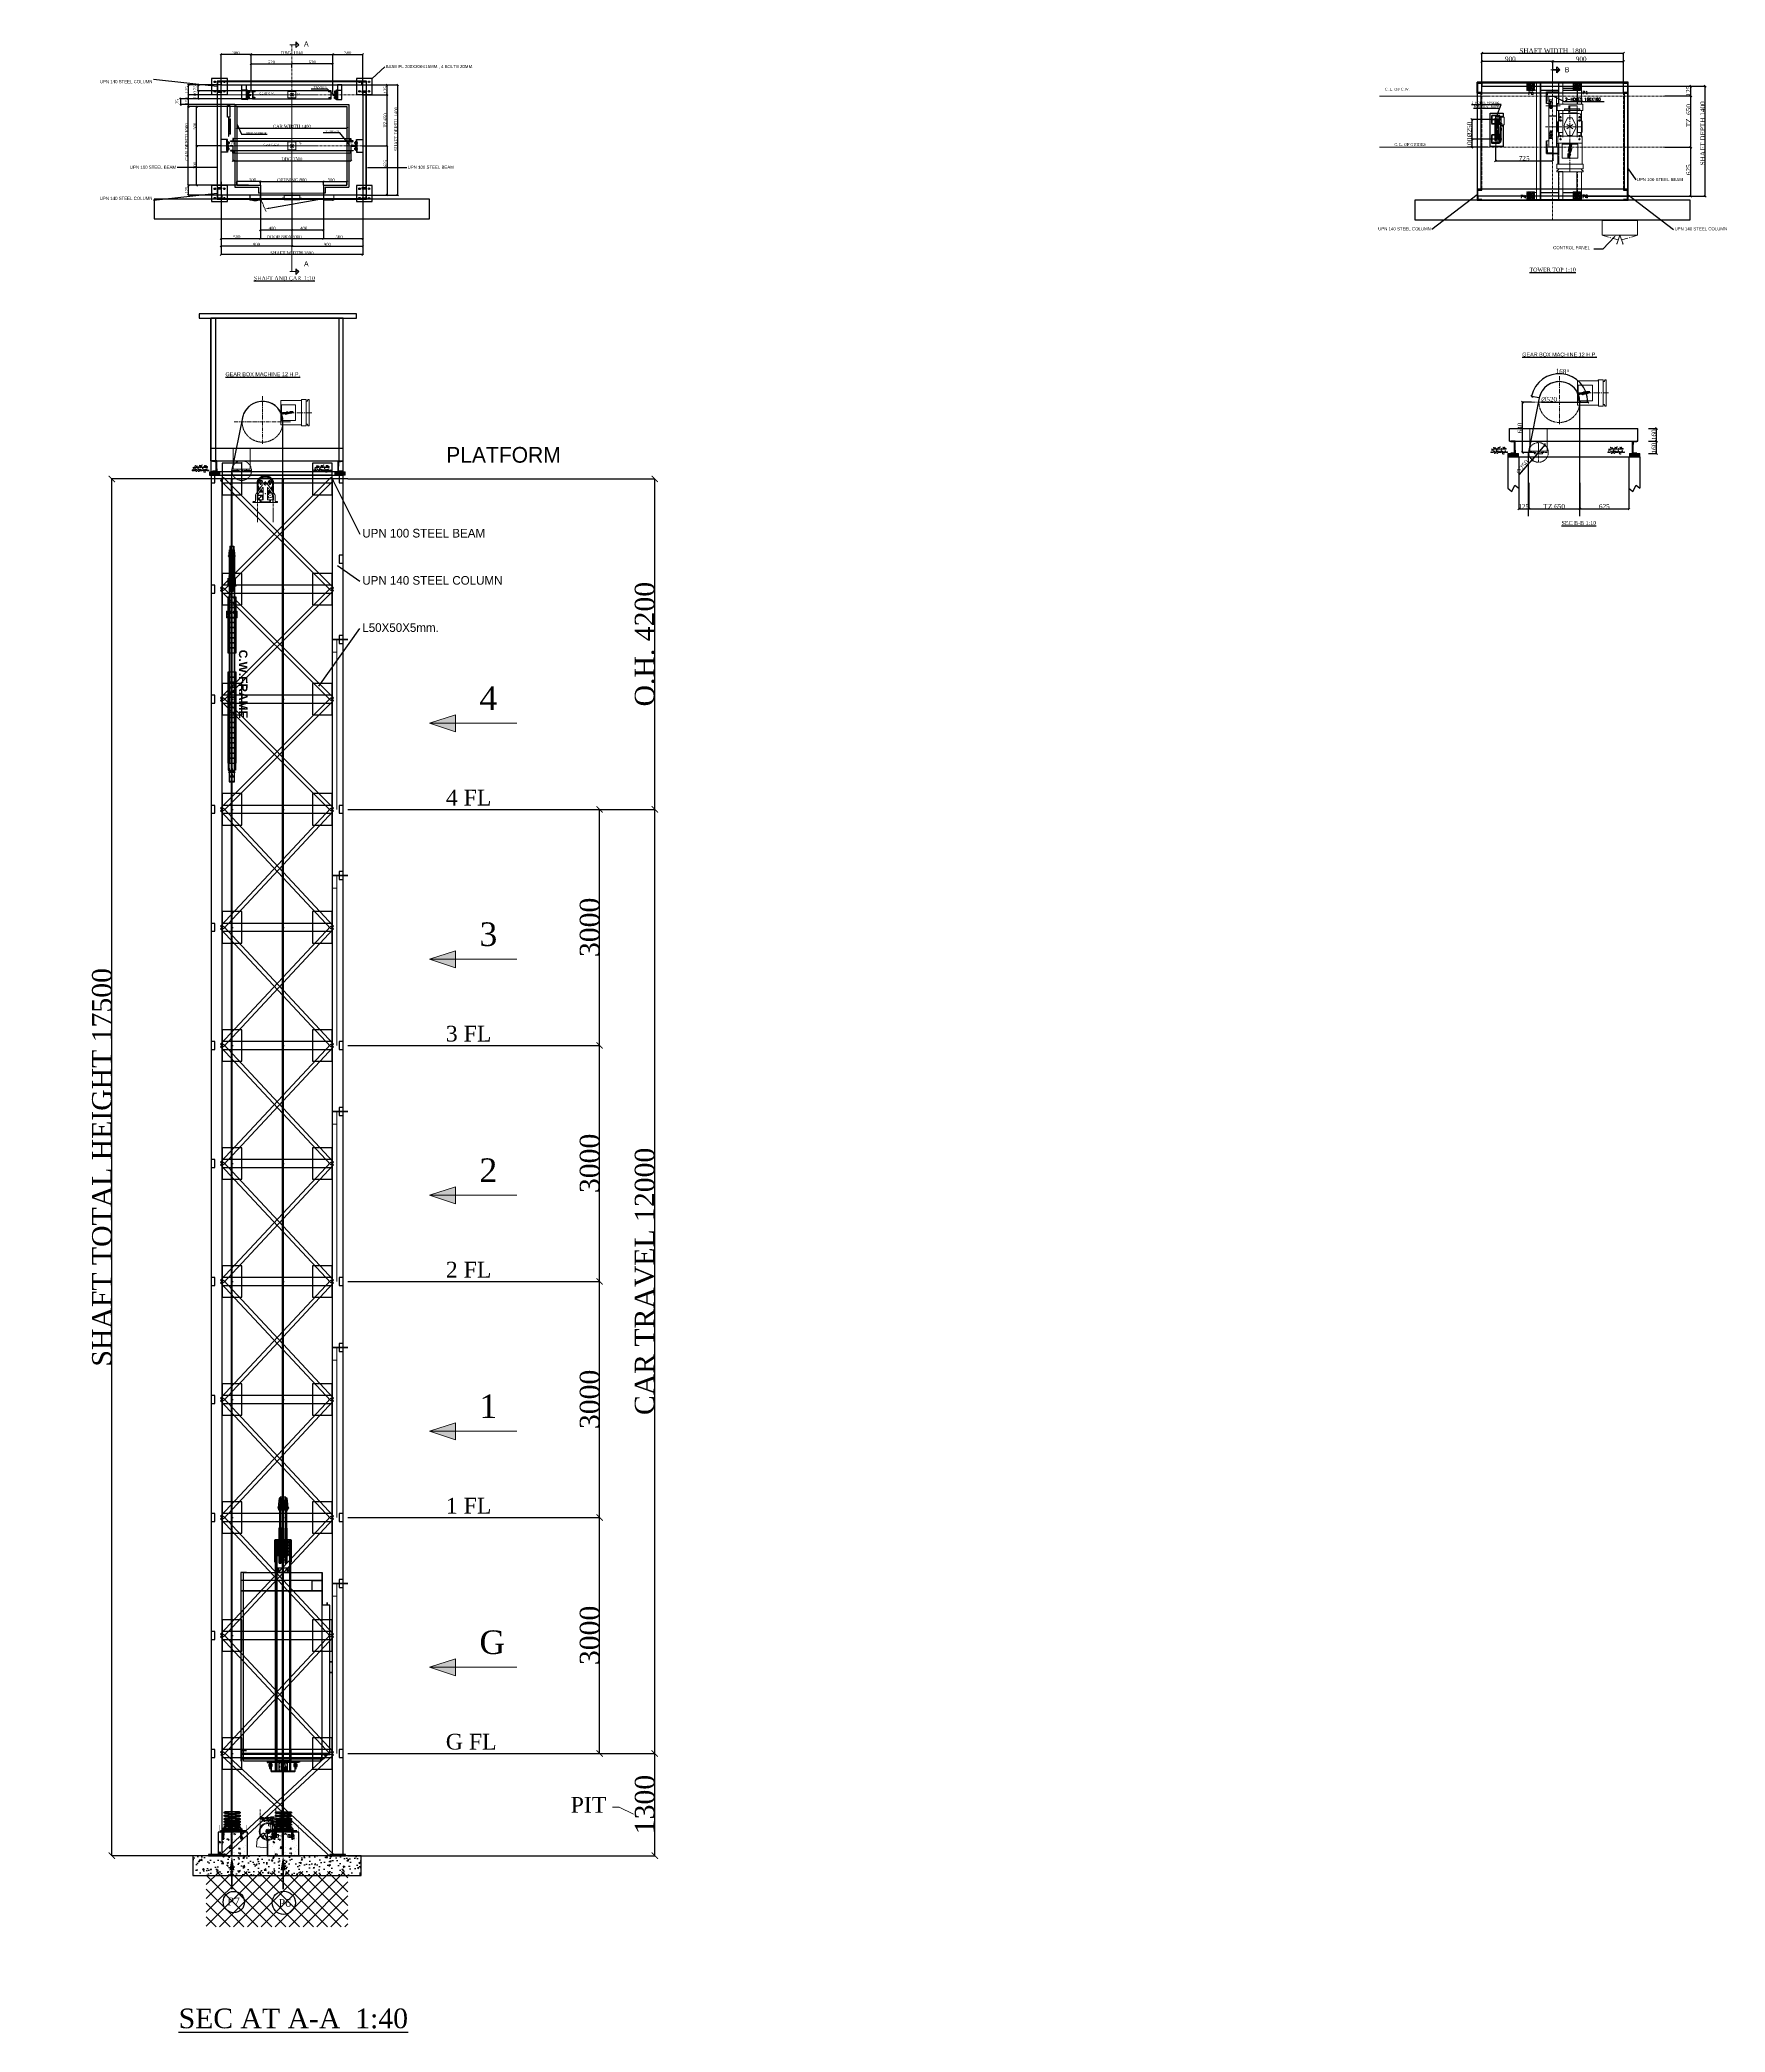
# Model space of a CAD drawing. Header units: millimetres. Extents: x -60342 to 1024385, y -25305 to 32879.
# Drawn here: x -665 to 20759, y -25305 to 20 of the extents above.
import ezdxf
from ezdxf import colors
from ezdxf.entities.mleader import LeaderData, LeaderLine
from ezdxf.math import Vec2, Vec3

# ---------------------------------------------------------------- set-up
doc = ezdxf.new("R2010")
doc.units = ezdxf.units.MM
for name, pattern in [('$0$ACAD_ISO02W100', [15, 12, -3]), ('$0$CENTER', [50.8, 31.75, -6.35, 6.35, -6.35]), ('$0$DASHED', [19.05, 12.7, -6.35]), ('$1$CENTER', [50.8, 31.75, -6.35, 6.35, -6.35]), ('$2$ACAD_ISO02W100', [15, 12, -3]), ('$2$CENTER', [50.8, 31.75, -6.35, 6.35, -6.35]), ('ACAD_ISO02W100', [15, 12, -3]), ('ACAD_ISO10W100', [18, 12, -3, 0, -3]), ('CENTER', [50.8, 31.75, -6.35, 6.35, -6.35]), ('CENTER2', [28.575, 19.05, -3.175, 3.175, -3.175])]:
    doc.linetypes.add(name, pattern=pattern)
for name, color, linetype, lineweight in [('$0$Car', 3, 'Continuous', 18), ('$0$CL', 2, '$0$CENTER', 0), ('$0$DL', 8, '$0$ACAD_ISO02W100', 0), ('$1$Car', 3, 'Continuous', 18), ('$1$CL', 2, '$1$CENTER', 0), ('$2$CL', 2, '$2$CENTER', 0), ('$2$DL', 8, '$2$ACAD_ISO02W100', 0), ('$2$Wall', 1, 'Continuous', 50), ('Car', 3, 'Continuous', 18), ('CL', 2, 'CENTER', 0), ('DL', 8, 'ACAD_ISO02W100', 0), ('step&guides', 3, 'Continuous', 30)]:
    doc.layers.add(name, color=color, linetype=linetype, lineweight=lineweight)
for name, color, linetype in [('$0$DL2', 254, '$0$DASHED'), ('$0$PDF_0', 7, 'Continuous'), ('$0$PDF_PDF6_Geometry', 7, 'Continuous'), ('$0$PDF_PDF7_Geometry', 7, 'Continuous'), ('$0$PDF_SAS_STB_Side', 7, 'Continuous'), ('$0$Text', 6, 'Continuous'), ('$1$PDF_0', 7, 'Continuous'), ('$1$PDF_Text', 7, 'Continuous'), ('$2$PDF_0', 7, 'Continuous'), ('6', 7, 'Continuous'), ('7', 6, 'ACAD_ISO10W100'), ('AA_Rail', 7, 'Continuous'), ('PDF_0', 7, 'Continuous'), ('PDF_gide rail', 7, 'Continuous'), ('Steel', 7, 'Continuous')]:
    doc.layers.add(name, color=color, linetype=linetype)
doc.layers.add('AA_Datum', color=7, linetype='Continuous', plot=False)
doc.styles.add('$0$nassar2', font='cent.shx', dxfattribs={"height": 60})
doc.styles.add('$0$PDF Arial', font='arial.ttf')
doc.styles.add('$0$top', font='cent.shx', dxfattribs={"height": 40})
doc.styles.add('$1$nassar2', font='cent.shx', dxfattribs={"height": 60})
doc.styles.add('$1$PDF Arial Bold', font='arialbd.ttf')
doc.styles.add('$2$nassar2', font='cent.shx', dxfattribs={"height": 60})
doc.styles.add('Century Gothic$001H0', font='cent.shx')
doc.styles.add('nassar2', font='cent.shx', dxfattribs={"height": 60})
doc.styles.add('top', font='cent.shx', dxfattribs={"height": 40})
doc.dimstyles.new('$0$Nassar2', dxfattribs={"dimtxt": 35, "dimasz": 25, "dimexe": 1.25, "dimexo": 0.625, "dimtad": 1, "dimtxsty": '$0$nassar2', "dimblk": '$0$_Oblique', "dimcen": 2.5, "dimadec": 0, "dimazin": 0, "dimtfac": 1, "dimtmove": 0, "dimatfit": 3, "dimldrblk": '$0$_Oblique', "dimfxl": 1, "dimarcsym": 0})
doc.dimstyles.new('$1$Nassar2', dxfattribs={"dimtxt": 35, "dimasz": 25, "dimexe": 1.25, "dimexo": 0.625, "dimtad": 1, "dimtxsty": '$1$nassar2', "dimblk": '$1$_Oblique', "dimcen": 2.5, "dimadec": 0, "dimazin": 0, "dimtfac": 1, "dimtmove": 0, "dimatfit": 3, "dimldrblk": '$1$_Oblique', "dimfxl": 1, "dimarcsym": 0})
doc.dimstyles.new('Copy of ISO-25', dxfattribs={"dimtxt": 250, "dimasz": 80, "dimexe": 1.25, "dimexo": 0.625, "dimtad": 1, "dimtxsty": 'Century Gothic$001H0', "dimblk": 'ARCHTICK', "dimcen": 2.5, "dimadec": 0, "dimazin": 0, "dimtfac": 1, "dimtmove": 0, "dimatfit": 3, "dimfxl": 1, "dimarcsym": 0})
doc.dimstyles.new('top', dxfattribs={"dimtxt": 35, "dimasz": 20, "dimexe": 1.25, "dimexo": 0.625, "dimtad": 1, "dimtxsty": 'top', "dimblk": 'OBLIQUE', "dimcen": 2.5, "dimadec": 0, "dimazin": 0, "dimtfac": 1, "dimtmove": 0, "dimatfit": 3, "dimldrblk": 'OBLIQUE', "dimfxl": 1, "dimarcsym": 0})
pattern_1 = [(45, (20053.08432, -10049.84649), (-0.08838834765, 0.08838834765), [])]
pattern_2 = [(45, (20053.08432, -10049.84649), (-0.08838834765, 0.08838834765), [])]

# ---------------------------------------------------------------- blocks, each defined once
blk = doc.blocks.new('_Oblique')
at = {"color": 0, "linetype": 'ByBlock', "lineweight": -2}
blk.add_line((-0.5, -0.5), (0.5, 0.5), dxfattribs=at)
blk = doc.blocks.new('*D3')
at = {"color": 0, "lineweight": -2, "transparency": 16777216}
for p, q in [((2019, -553), (2019, -285)), ((2019, -287), (2539, -287)), ((2539, -321), (2539, -285))]:
    blk.add_line(p, q, dxfattribs=at)
at = {"layer": 'Defpoints', "color": 0, "transparency": 16777216}
for p in [(2539, -287), (2539, -322), (2019, -554)]:
    blk.add_point(p, dxfattribs=at)
at = {"color": 0, "lineweight": -2, "transparency": 16777216, "xscale": 20, "yscale": 20, "zscale": 20, "rotation": 180}
blk.add_blockref('_Oblique', (2019, -287), dxfattribs=at)
at = {"color": 0, "lineweight": -2, "transparency": 16777216, "xscale": 20, "yscale": 20, "zscale": 20}
blk.add_blockref('_Oblique', (2539, -287), dxfattribs=at)
at = {"color": 0, "transparency": 16777216, "insert": (2279, -266), "char_height": 40, "attachment_point": 5, "style": 'top'}
blk.add_mtext('520', dxfattribs=at)
blk = doc.blocks.new('*D4')
at = {"color": 0, "lineweight": -2, "transparency": 16777216}
for p, q in [((2539, -330), (2539, -285)), ((3059, -287), (2539, -287)), ((3059, -553), (3059, -285))]:
    blk.add_line(p, q, dxfattribs=at)
at = {"layer": 'Defpoints', "color": 0, "transparency": 16777216}
for p in [(2539, -287), (2539, -330), (3059, -554)]:
    blk.add_point(p, dxfattribs=at)
at = {"color": 0, "lineweight": -2, "transparency": 16777216, "xscale": 20, "yscale": 20, "zscale": 20, "rotation": 180}
blk.add_blockref('_Oblique', (2539, -287), dxfattribs=at)
at = {"color": 0, "lineweight": -2, "transparency": 16777216, "xscale": 20, "yscale": 20, "zscale": 20}
blk.add_blockref('_Oblique', (3059, -287), dxfattribs=at)
at = {"color": 0, "transparency": 16777216, "insert": (2799, -266), "char_height": 40, "attachment_point": 5, "style": 'top'}
blk.add_mtext('520', dxfattribs=at)
blk = doc.blocks.new('*D5')
at = {"color": 0, "lineweight": -2, "transparency": 16777216}
for p, q in [((2019, -648), (2019, -166)), ((2019, -168), (3059, -168)), ((3059, -648), (3059, -166))]:
    blk.add_line(p, q, dxfattribs=at)
at = {"layer": 'Defpoints', "color": 0, "transparency": 16777216}
for p in [(3059, -168), (2019, -649), (3059, -649)]:
    blk.add_point(p, dxfattribs=at)
at = {"color": 0, "lineweight": -2, "transparency": 16777216, "xscale": 20, "yscale": 20, "zscale": 20, "rotation": 180}
blk.add_blockref('_Oblique', (2019, -168), dxfattribs=at)
at = {"color": 0, "lineweight": -2, "transparency": 16777216, "xscale": 20, "yscale": 20, "zscale": 20}
blk.add_blockref('_Oblique', (3059, -168), dxfattribs=at)
at = {"color": 0, "transparency": 16777216, "insert": (2539, -147), "char_height": 40, "attachment_point": 5, "style": 'top'}
blk.add_mtext('DBG  1040', dxfattribs=at)
blk = doc.blocks.new('*D6')
at = {"color": 0, "lineweight": -2, "transparency": 16777216}
for p, q in [((1639, -678), (1639, -165)), ((2019, -166), (1639, -166)), ((2019, -642), (2019, -165))]:
    blk.add_line(p, q, dxfattribs=at)
at = {"layer": 'Defpoints', "color": 0, "transparency": 16777216}
for p in [(1639, -166), (1639, -679), (2019, -643)]:
    blk.add_point(p, dxfattribs=at)
at = {"color": 0, "lineweight": -2, "transparency": 16777216, "xscale": 20, "yscale": 20, "zscale": 20, "rotation": 180}
blk.add_blockref('_Oblique', (1639, -166), dxfattribs=at)
at = {"color": 0, "lineweight": -2, "transparency": 16777216, "xscale": 20, "yscale": 20, "zscale": 20}
blk.add_blockref('_Oblique', (2019, -166), dxfattribs=at)
at = {"color": 0, "transparency": 16777216, "insert": (1829, -146), "char_height": 40, "attachment_point": 5, "style": 'top'}
blk.add_mtext('380', dxfattribs=at)
blk = doc.blocks.new('*D7')
at = {"color": 0, "lineweight": -2, "transparency": 16777216}
for p, q in [((3059, -648), (3059, -165)), ((3059, -166), (3439, -166)), ((3439, -678), (3439, -165))]:
    blk.add_line(p, q, dxfattribs=at)
at = {"layer": 'Defpoints', "color": 0, "transparency": 16777216}
for p in [(3439, -166), (3059, -649), (3439, -679)]:
    blk.add_point(p, dxfattribs=at)
at = {"color": 0, "lineweight": -2, "transparency": 16777216, "xscale": 20, "yscale": 20, "zscale": 20, "rotation": 180}
blk.add_blockref('_Oblique', (3059, -166), dxfattribs=at)
at = {"color": 0, "lineweight": -2, "transparency": 16777216, "xscale": 20, "yscale": 20, "zscale": 20}
blk.add_blockref('_Oblique', (3439, -166), dxfattribs=at)
at = {"color": 0, "transparency": 16777216, "insert": (3249, -146), "char_height": 40, "attachment_point": 5, "style": 'top'}
blk.add_mtext('380', dxfattribs=at)
blk = doc.blocks.new('*D24')
at = {"color": 0, "lineweight": -2, "transparency": 16777216}
for p, q in [((2139, -1927), (2139, -2398)), ((2539, -1927), (2539, -2398)), ((2139, -2397), (2539, -2397))]:
    blk.add_line(p, q, dxfattribs=at)
at = {"layer": 'Defpoints', "color": 0, "transparency": 16777216}
for p in [(2139, -1927), (2539, -1927), (2539, -2397)]:
    blk.add_point(p, dxfattribs=at)
at = {"color": 0, "lineweight": -2, "transparency": 16777216, "xscale": 20, "yscale": 20, "zscale": 20, "rotation": 180}
blk.add_blockref('_Oblique', (2139, -2397), dxfattribs=at)
at = {"color": 0, "lineweight": -2, "transparency": 16777216, "xscale": 20, "yscale": 20, "zscale": 20}
blk.add_blockref('_Oblique', (2539, -2397), dxfattribs=at)
at = {"color": 0, "transparency": 16777216, "insert": (2289, -2376), "char_height": 40, "attachment_point": 5, "style": 'top'}
blk.add_mtext('400', dxfattribs=at)
blk = doc.blocks.new('*D25')
at = {"color": 0, "lineweight": -2, "transparency": 16777216}
for p, q in [((2539, -1919), (2539, -2398)), ((2939, -1927), (2939, -2398)), ((2539, -2397), (2939, -2397))]:
    blk.add_line(p, q, dxfattribs=at)
at = {"layer": 'Defpoints', "color": 0, "transparency": 16777216}
for p in [(2539, -1919), (2939, -1927), (2939, -2397)]:
    blk.add_point(p, dxfattribs=at)
at = {"color": 0, "lineweight": -2, "transparency": 16777216, "xscale": 20, "yscale": 20, "zscale": 20, "rotation": 180}
blk.add_blockref('_Oblique', (2539, -2397), dxfattribs=at)
at = {"color": 0, "lineweight": -2, "transparency": 16777216, "xscale": 20, "yscale": 20, "zscale": 20}
blk.add_blockref('_Oblique', (2939, -2397), dxfattribs=at)
at = {"color": 0, "transparency": 16777216, "insert": (2689, -2376), "char_height": 40, "attachment_point": 5, "style": 'top'}
blk.add_mtext('400', dxfattribs=at)
blk = doc.blocks.new('*D8')
at = {"color": 0, "lineweight": -2, "transparency": 16777216}
for p, q in [((2139, -2048), (2139, -2507)), ((2939, -2044), (2939, -2507)), ((2139, -2506), (2939, -2506))]:
    blk.add_line(p, q, dxfattribs=at)
at = {"layer": 'Defpoints', "color": 0, "transparency": 16777216}
for p in [(2139, -2047), (2939, -2043), (2939, -2506)]:
    blk.add_point(p, dxfattribs=at)
at = {"color": 0, "lineweight": -2, "transparency": 16777216, "xscale": 20, "yscale": 20, "zscale": 20, "rotation": 180}
blk.add_blockref('_Oblique', (2139, -2506), dxfattribs=at)
at = {"color": 0, "lineweight": -2, "transparency": 16777216, "xscale": 20, "yscale": 20, "zscale": 20}
blk.add_blockref('_Oblique', (2939, -2506), dxfattribs=at)
at = {"color": 0, "transparency": 16777216, "insert": (2439, -2485), "char_height": 40, "attachment_point": 5, "style": 'top'}
blk.add_mtext('DOOR 800X2000', dxfattribs=at)
blk = doc.blocks.new('*D9')
at = {"color": 0, "lineweight": -2, "transparency": 16777216}
for p, q in [((1839, -1828), (1839, -1780)), ((2139, -1782), (1839, -1782)), ((2139, -1828), (2139, -1780))]:
    blk.add_line(p, q, dxfattribs=at)
at = {"layer": 'Defpoints', "color": 0, "transparency": 16777216}
for p in [(1839, -1782), (1839, -1829), (2139, -1829)]:
    blk.add_point(p, dxfattribs=at)
at = {"color": 0, "lineweight": -2, "transparency": 16777216, "xscale": 20, "yscale": 20, "zscale": 20, "rotation": 180}
blk.add_blockref('_Oblique', (1839, -1782), dxfattribs=at)
at = {"color": 0, "lineweight": -2, "transparency": 16777216, "xscale": 20, "yscale": 20, "zscale": 20}
blk.add_blockref('_Oblique', (2139, -1782), dxfattribs=at)
at = {"color": 0, "transparency": 16777216, "insert": (2039, -1761), "char_height": 40, "attachment_point": 5, "style": 'top'}
blk.add_mtext('300', dxfattribs=at)
blk = doc.blocks.new('*D10')
at = {"color": 0, "lineweight": -2, "transparency": 16777216}
for p, q in [((2139, -1828), (2139, -1782)), ((2139, -1783), (2939, -1783)), ((2939, -1828), (2939, -1782))]:
    blk.add_line(p, q, dxfattribs=at)
at = {"layer": 'Defpoints', "color": 0, "transparency": 16777216}
for p in [(2139, -1829), (2939, -1783), (2939, -1829)]:
    blk.add_point(p, dxfattribs=at)
at = {"color": 0, "lineweight": -2, "transparency": 16777216, "xscale": 20, "yscale": 20, "zscale": 20, "rotation": 180}
blk.add_blockref('_Oblique', (2139, -1783), dxfattribs=at)
at = {"color": 0, "lineweight": -2, "transparency": 16777216, "xscale": 20, "yscale": 20, "zscale": 20}
blk.add_blockref('_Oblique', (2939, -1783), dxfattribs=at)
at = {"color": 0, "transparency": 16777216, "insert": (2539, -1762), "char_height": 40, "attachment_point": 5, "style": 'top'}
blk.add_mtext('OPENING 800', dxfattribs=at)
blk = doc.blocks.new('*D26')
at = {"color": 0, "lineweight": -2, "transparency": 16777216}
for p, q in [((2939, -1828), (2939, -1782)), ((2939, -1783), (3239, -1783)), ((3239, -1828), (3239, -1782))]:
    blk.add_line(p, q, dxfattribs=at)
at = {"layer": 'Defpoints', "color": 0, "transparency": 16777216}
for p in [(2939, -1829), (3239, -1783), (3239, -1829)]:
    blk.add_point(p, dxfattribs=at)
at = {"color": 0, "lineweight": -2, "transparency": 16777216, "xscale": 20, "yscale": 20, "zscale": 20, "rotation": 180}
blk.add_blockref('_Oblique', (2939, -1783), dxfattribs=at)
at = {"color": 0, "lineweight": -2, "transparency": 16777216, "xscale": 20, "yscale": 20, "zscale": 20}
blk.add_blockref('_Oblique', (3239, -1783), dxfattribs=at)
at = {"color": 0, "transparency": 16777216, "insert": (3039, -1762), "char_height": 40, "attachment_point": 5, "style": 'top'}
blk.add_mtext('300', dxfattribs=at)
blk = doc.blocks.new('*D11')
at = {"color": 0, "lineweight": -2, "transparency": 16777216}
for p, q in [((2939, -2012), (2939, -2507)), ((3439, -1864), (3439, -2507)), ((2939, -2506), (3439, -2506))]:
    blk.add_line(p, q, dxfattribs=at)
at = {"layer": 'Defpoints', "color": 0, "transparency": 16777216}
for p in [(2939, -2011), (3439, -1864), (3439, -2506)]:
    blk.add_point(p, dxfattribs=at)
at = {"color": 0, "lineweight": -2, "transparency": 16777216, "xscale": 20, "yscale": 20, "zscale": 20, "rotation": 180}
blk.add_blockref('_Oblique', (2939, -2506), dxfattribs=at)
at = {"color": 0, "lineweight": -2, "transparency": 16777216, "xscale": 20, "yscale": 20, "zscale": 20}
blk.add_blockref('_Oblique', (3439, -2506), dxfattribs=at)
at = {"color": 0, "transparency": 16777216, "insert": (3139, -2485), "char_height": 40, "attachment_point": 5, "style": 'top'}
blk.add_mtext('500', dxfattribs=at)
blk = doc.blocks.new('*D12')
at = {"color": 0, "lineweight": -2, "transparency": 16777216}
for p, q in [((1639, -1864), (1639, -2509)), ((2139, -1927), (2139, -2509)), ((1639, -2507), (2139, -2507))]:
    blk.add_line(p, q, dxfattribs=at)
at = {"layer": 'Defpoints', "color": 0, "transparency": 16777216}
for p in [(1639, -1864), (2139, -1927), (2139, -2507)]:
    blk.add_point(p, dxfattribs=at)
at = {"color": 0, "lineweight": -2, "transparency": 16777216, "xscale": 20, "yscale": 20, "zscale": 20, "rotation": 180}
blk.add_blockref('_Oblique', (1639, -2507), dxfattribs=at)
at = {"color": 0, "lineweight": -2, "transparency": 16777216, "xscale": 20, "yscale": 20, "zscale": 20}
blk.add_blockref('_Oblique', (2139, -2507), dxfattribs=at)
at = {"color": 0, "transparency": 16777216, "insert": (1839, -2487), "char_height": 40, "attachment_point": 5, "style": 'top'}
blk.add_mtext('500', dxfattribs=at)
blk = doc.blocks.new('*D13')
at = {"color": 0, "lineweight": -2, "transparency": 16777216}
for p, q in [((1639, -1864), (1639, -2603)), ((2539, -2023), (2539, -2603)), ((2539, -2602), (1639, -2602))]:
    blk.add_line(p, q, dxfattribs=at)
at = {"layer": 'Defpoints', "color": 0, "transparency": 16777216}
for p in [(1639, -1864), (2539, -2023), (1639, -2602)]:
    blk.add_point(p, dxfattribs=at)
at = {"color": 0, "lineweight": -2, "transparency": 16777216, "xscale": 20, "yscale": 20, "zscale": 20, "rotation": 180}
blk.add_blockref('_Oblique', (1639, -2602), dxfattribs=at)
at = {"color": 0, "lineweight": -2, "transparency": 16777216, "xscale": 20, "yscale": 20, "zscale": 20}
blk.add_blockref('_Oblique', (2539, -2602), dxfattribs=at)
at = {"color": 0, "transparency": 16777216, "insert": (2089, -2581), "char_height": 40, "attachment_point": 5, "style": 'top'}
blk.add_mtext('900', dxfattribs=at)
blk = doc.blocks.new('*D14')
at = {"color": 0, "lineweight": -2, "transparency": 16777216}
for p, q in [((2539, -2023), (2539, -2603)), ((3439, -1864), (3439, -2603)), ((2539, -2602), (3439, -2602))]:
    blk.add_line(p, q, dxfattribs=at)
at = {"layer": 'Defpoints', "color": 0, "transparency": 16777216}
for p in [(2539, -2023), (3439, -1864), (3439, -2602)]:
    blk.add_point(p, dxfattribs=at)
at = {"color": 0, "lineweight": -2, "transparency": 16777216, "xscale": 20, "yscale": 20, "zscale": 20, "rotation": 180}
blk.add_blockref('_Oblique', (2539, -2602), dxfattribs=at)
at = {"color": 0, "lineweight": -2, "transparency": 16777216, "xscale": 20, "yscale": 20, "zscale": 20}
blk.add_blockref('_Oblique', (3439, -2602), dxfattribs=at)
at = {"color": 0, "transparency": 16777216, "insert": (2989, -2581), "char_height": 40, "attachment_point": 5, "style": 'top'}
blk.add_mtext('900', dxfattribs=at)
blk = doc.blocks.new('*D27')
at = {"color": 0, "lineweight": -2, "transparency": 16777216}
for p, q in [((1639, -1785), (1639, -2712)), ((3439, -1864), (3439, -2712)), ((3439, -2711), (1639, -2711))]:
    blk.add_line(p, q, dxfattribs=at)
at = {"layer": 'Defpoints', "color": 0, "transparency": 16777216}
for p in [(1639, -1784), (3439, -1864), (1639, -2711)]:
    blk.add_point(p, dxfattribs=at)
at = {"color": 0, "lineweight": -2, "transparency": 16777216, "xscale": 20, "yscale": 20, "zscale": 20, "rotation": 180}
blk.add_blockref('_Oblique', (1639, -2711), dxfattribs=at)
at = {"color": 0, "lineweight": -2, "transparency": 16777216, "xscale": 20, "yscale": 20, "zscale": 20}
blk.add_blockref('_Oblique', (3439, -2711), dxfattribs=at)
at = {"color": 0, "transparency": 16777216, "insert": (2539, -2690), "char_height": 40, "attachment_point": 5, "style": 'top'}
blk.add_mtext('SHAFT WIDTH 1800', dxfattribs=at)
blk = doc.blocks.new('*D15')
at = {"color": 0, "lineweight": -2, "transparency": 16777216}
for p, q in [((3434, -679), (3749, -679)), ((3670, -554), (3749, -554)), ((3748, -679), (3748, -554))]:
    blk.add_line(p, q, dxfattribs=at)
at = {"layer": 'Defpoints', "color": 0, "transparency": 16777216}
for p in [(3434, -679), (3670, -554), (3748, -554)]:
    blk.add_point(p, dxfattribs=at)
at = {"color": 0, "lineweight": -2, "transparency": 16777216, "xscale": 20, "yscale": 20, "zscale": 20}
for p, rotation in [((3748, -554), 90), ((3748, -679), 270)]:
    blk.add_blockref('_Oblique', p, dxfattribs=dict(at, rotation=rotation))
at = {"color": 0, "transparency": 16777216, "insert": (3727, -616), "char_height": 40, "attachment_point": 5, "rotation": 90, "style": 'top'}
blk.add_mtext('125', dxfattribs=at)
blk = doc.blocks.new('*D16')
at = {"color": 0, "lineweight": -2, "transparency": 16777216}
for p, q in [((3434, -1329), (3749, -1329)), ((3748, -1329), (3748, -1954)), ((3429, -1954), (3749, -1954))]:
    blk.add_line(p, q, dxfattribs=at)
at = {"layer": 'Defpoints', "color": 0, "transparency": 16777216}
for p in [(3434, -1329), (3429, -1954), (3748, -1954)]:
    blk.add_point(p, dxfattribs=at)
at = {"color": 0, "lineweight": -2, "transparency": 16777216, "xscale": 20, "yscale": 20, "zscale": 20}
for p, rotation in [((3748, -1329), 90), ((3748, -1954), 270)]:
    blk.add_blockref('_Oblique', p, dxfattribs=dict(at, rotation=rotation))
at = {"color": 0, "transparency": 16777216, "insert": (3727, -1551), "char_height": 40, "attachment_point": 5, "rotation": 90, "style": 'top'}
blk.add_mtext('625', dxfattribs=at)
blk = doc.blocks.new('*D17')
at = {"color": 0, "lineweight": -2, "transparency": 16777216}
for p, q in [((3439, -679), (3749, -679)), ((3748, -1329), (3748, -679)), ((3434, -1329), (3749, -1329))]:
    blk.add_line(p, q, dxfattribs=at)
at = {"layer": 'Defpoints', "color": 0, "transparency": 16777216}
for p in [(3439, -679), (3748, -679), (3434, -1329)]:
    blk.add_point(p, dxfattribs=at)
at = {"color": 0, "lineweight": -2, "transparency": 16777216, "xscale": 20, "yscale": 20, "zscale": 20}
for p, rotation in [((3748, -679), 90), ((3748, -1329), 270)]:
    blk.add_blockref('_Oblique', p, dxfattribs=dict(at, rotation=rotation))
at = {"color": 0, "transparency": 16777216, "insert": (3727, -1004), "char_height": 40, "attachment_point": 5, "rotation": 90, "style": 'top'}
blk.add_mtext('TZ 650', dxfattribs=at)
blk = doc.blocks.new('*D18')
at = {"color": 0, "lineweight": -2, "transparency": 16777216}
for p, q in [((1838, -829), (1221, -829)), ((1222, -1829), (1222, -829)), ((1988, -1829), (1221, -1829))]:
    blk.add_line(p, q, dxfattribs=at)
at = {"layer": 'Defpoints', "color": 0, "transparency": 16777216}
for p in [(1222, -829), (1839, -829), (1989, -1829)]:
    blk.add_point(p, dxfattribs=at)
at = {"color": 0, "lineweight": -2, "transparency": 16777216, "xscale": 20, "yscale": 20, "zscale": 20}
for p, rotation in [((1222, -829), 90), ((1222, -1829), 270)]:
    blk.add_blockref('_Oblique', p, dxfattribs=dict(at, rotation=rotation))
at = {"color": 0, "transparency": 16777216, "insert": (1202, -1279), "char_height": 40, "attachment_point": 5, "rotation": 90, "style": 'top'}
blk.add_mtext('CAR DEPTH 1000', dxfattribs=at)
blk = doc.blocks.new('*D28')
at = {"color": 0, "lineweight": -2, "transparency": 16777216}
for p, q in [((1643, -1329), (1326, -1329)), ((1327, -1829), (1327, -1329)), ((1443, -1829), (1326, -1829))]:
    blk.add_line(p, q, dxfattribs=at)
at = {"layer": 'Defpoints', "color": 0, "transparency": 16777216}
for p in [(1327, -1329), (1644, -1329), (1444, -1829)]:
    blk.add_point(p, dxfattribs=at)
at = {"color": 0, "lineweight": -2, "transparency": 16777216, "xscale": 20, "yscale": 20, "zscale": 20}
for p, rotation in [((1327, -1329), 90), ((1327, -1829), 270)]:
    blk.add_blockref('_Oblique', p, dxfattribs=dict(at, rotation=rotation))
at = {"color": 0, "transparency": 16777216, "insert": (1306, -1579), "char_height": 40, "attachment_point": 5, "rotation": 90, "style": 'top'}
blk.add_mtext('500', dxfattribs=at)
blk = doc.blocks.new('*D19')
at = {"color": 0, "lineweight": -2, "transparency": 16777216}
for p, q in [((1443, -829), (1326, -829)), ((1327, -1329), (1327, -829)), ((1443, -1329), (1326, -1329))]:
    blk.add_line(p, q, dxfattribs=at)
at = {"layer": 'Defpoints', "color": 0, "transparency": 16777216}
for p in [(1327, -829), (1444, -829), (1444, -1329)]:
    blk.add_point(p, dxfattribs=at)
at = {"color": 0, "lineweight": -2, "transparency": 16777216, "xscale": 20, "yscale": 20, "zscale": 20}
for p, rotation in [((1327, -829), 90), ((1327, -1329), 270)]:
    blk.add_blockref('_Oblique', p, dxfattribs=dict(at, rotation=rotation))
at = {"color": 0, "transparency": 16777216, "insert": (1306, -1079), "char_height": 40, "attachment_point": 5, "rotation": 90, "style": 'top'}
blk.add_mtext('500', dxfattribs=at)
blk = doc.blocks.new('*D20')
at = {"color": 0, "lineweight": -2, "transparency": 16777216}
for p, q in [((1638, -554), (1222, -554)), ((1638, -679), (1222, -679)), ((1224, -679), (1224, -554))]:
    blk.add_line(p, q, dxfattribs=at)
at = {"layer": 'Defpoints', "color": 0, "transparency": 16777216}
for p in [(1224, -554), (1639, -554), (1639, -679)]:
    blk.add_point(p, dxfattribs=at)
at = {"color": 0, "lineweight": -2, "transparency": 16777216, "xscale": 20, "yscale": 20, "zscale": 20}
for p, rotation in [((1224, -554), 90), ((1224, -679), 270)]:
    blk.add_blockref('_Oblique', p, dxfattribs=dict(at, rotation=rotation))
at = {"color": 0, "transparency": 16777216, "insert": (1203, -616), "char_height": 40, "attachment_point": 5, "rotation": 90, "style": 'top'}
blk.add_mtext('125', dxfattribs=at)
blk = doc.blocks.new('*D29')
at = {"color": 0, "lineweight": -2, "transparency": 16777216}
for p, q in [((1789, -1334), (1789, -1518)), ((1789, -1517), (3289, -1517)), ((3289, -1325), (3289, -1518))]:
    blk.add_line(p, q, dxfattribs=at)
at = {"layer": 'Defpoints', "color": 0, "transparency": 16777216}
for p in [(1789, -1333), (3289, -1324), (3289, -1517)]:
    blk.add_point(p, dxfattribs=at)
at = {"color": 0, "lineweight": -2, "transparency": 16777216, "xscale": 20, "yscale": 20, "zscale": 20, "rotation": 180}
blk.add_blockref('_Oblique', (1789, -1517), dxfattribs=at)
at = {"color": 0, "lineweight": -2, "transparency": 16777216, "xscale": 20, "yscale": 20, "zscale": 20}
blk.add_blockref('_Oblique', (3289, -1517), dxfattribs=at)
at = {"color": 0, "transparency": 16777216, "insert": (2539, -1496), "char_height": 40, "attachment_point": 5, "style": 'top'}
blk.add_mtext('DBG 1500', dxfattribs=at)
blk = doc.blocks.new('*D30')
at = {"color": 0, "lineweight": -2, "transparency": 16777216}
for p, q in [((1839, -829), (1839, -1103)), ((3239, -829), (3239, -1103)), ((1839, -1102), (3239, -1102))]:
    blk.add_line(p, q, dxfattribs=at)
at = {"layer": 'Defpoints', "color": 0, "transparency": 16777216}
for p in [(1839, -829), (3239, -829), (3239, -1102)]:
    blk.add_point(p, dxfattribs=at)
at = {"color": 0, "lineweight": -2, "transparency": 16777216, "xscale": 20, "yscale": 20, "zscale": 20, "rotation": 180}
blk.add_blockref('_Oblique', (1839, -1102), dxfattribs=at)
at = {"color": 0, "lineweight": -2, "transparency": 16777216, "xscale": 20, "yscale": 20, "zscale": 20}
blk.add_blockref('_Oblique', (3239, -1102), dxfattribs=at)
at = {"color": 0, "transparency": 16777216, "insert": (2539, -1081), "char_height": 40, "attachment_point": 5, "style": 'top'}
blk.add_mtext('CAR WIDTH 1400', dxfattribs=at)
blk = doc.blocks.new('*D21')
at = {"color": 0, "lineweight": -2, "transparency": 16777216}
for p, q in [((3434, -554), (3885, -554)), ((3884, -1954), (3884, -554)), ((3424, -1954), (3885, -1954))]:
    blk.add_line(p, q, dxfattribs=at)
at = {"layer": 'Defpoints', "color": 0, "transparency": 16777216}
for p in [(3434, -554), (3884, -554), (3424, -1954)]:
    blk.add_point(p, dxfattribs=at)
at = {"color": 0, "lineweight": -2, "transparency": 16777216, "xscale": 20, "yscale": 20, "zscale": 20}
for p, rotation in [((3884, -554), 90), ((3884, -1954), 270)]:
    blk.add_blockref('_Oblique', p, dxfattribs=dict(at, rotation=rotation))
at = {"color": 0, "transparency": 16777216, "insert": (3863, -1114), "char_height": 40, "attachment_point": 5, "rotation": 90, "style": 'top'}
blk.add_mtext('SHAFT DEPTH  1400', dxfattribs=at)
blk = doc.blocks.new('*D22')
at = {"color": 0, "lineweight": -2, "transparency": 16777216}
for p, q in [((1278, -679), (1222, -679)), ((1224, -829), (1224, -679)), ((1838, -829), (1222, -829))]:
    blk.add_line(p, q, dxfattribs=at)
at = {"layer": 'Defpoints', "color": 0, "transparency": 16777216}
for p in [(1224, -679), (1278, -679), (1839, -829)]:
    blk.add_point(p, dxfattribs=at)
at = {"color": 0, "lineweight": -2, "transparency": 16777216, "xscale": 20, "yscale": 20, "zscale": 20}
for p, rotation in [((1224, -679), 90), ((1224, -829), 270)]:
    blk.add_blockref('_Oblique', p, dxfattribs=dict(at, rotation=rotation))
at = {"color": 0, "transparency": 16777216, "insert": (1203, -754), "char_height": 40, "attachment_point": 5, "rotation": 90, "style": 'top'}
blk.add_mtext('150', dxfattribs=at)
blk = doc.blocks.new('*D31')
at = {"color": 0, "lineweight": -2, "transparency": 16777216}
for p, q in [((2038, -629), (1346, -629)), ((2038, -729), (1346, -729)), ((1348, -629), (1348, -729))]:
    blk.add_line(p, q, dxfattribs=at)
at = {"layer": 'Defpoints', "color": 0, "transparency": 16777216}
for p in [(1348, -729), (2039, -629), (2039, -729)]:
    blk.add_point(p, dxfattribs=at)
at = {"color": 0, "lineweight": -2, "transparency": 16777216, "xscale": 20, "yscale": 20, "zscale": 20}
for p, rotation in [((1348, -629), 90), ((1348, -729), 270)]:
    blk.add_blockref('_Oblique', p, dxfattribs=dict(at, rotation=rotation))
at = {"color": 0, "transparency": 16777216, "insert": (1306, -679), "char_height": 40, "attachment_point": 5, "rotation": 90, "style": 'top'}
blk.add_mtext('100', dxfattribs=at)
blk = doc.blocks.new('*D32')
at = {"color": 0, "lineweight": -2, "transparency": 16777216}
for p, q in [((2038, -729), (1121, -729)), ((1123, -729), (1123, -804)), ((1813, -804), (1121, -804))]:
    blk.add_line(p, q, dxfattribs=at)
at = {"layer": 'Defpoints', "color": 0, "transparency": 16777216}
for p in [(2039, -729), (1123, -804), (1814, -804)]:
    blk.add_point(p, dxfattribs=at)
at = {"color": 0, "lineweight": -2, "transparency": 16777216, "xscale": 20, "yscale": 20, "zscale": 20}
for p, rotation in [((1123, -729), 90), ((1123, -804), 270)]:
    blk.add_blockref('_Oblique', p, dxfattribs=dict(at, rotation=rotation))
at = {"color": 0, "transparency": 16777216, "insert": (1081, -766), "char_height": 40, "attachment_point": 5, "rotation": 90, "style": 'top'}
blk.add_mtext('75', dxfattribs=at)
blk = doc.blocks.new('*D23')
at = {"color": 0, "lineweight": -2, "transparency": 16777216}
for p, q in [((1348, -554), (1349, -554)), ((1348, -629), (1348, -554)), ((1348, -629), (1349, -629))]:
    blk.add_line(p, q, dxfattribs=at)
at = {"layer": 'Defpoints', "color": 0, "transparency": 16777216}
for p in [(1348, -554), (1348, -554), (1348, -629)]:
    blk.add_point(p, dxfattribs=at)
at = {"color": 0, "lineweight": -2, "transparency": 16777216, "xscale": 20, "yscale": 20, "zscale": 20}
for p, rotation in [((1348, -554), 90), ((1348, -629), 270)]:
    blk.add_blockref('_Oblique', p, dxfattribs=dict(at, rotation=rotation))
at = {"color": 0, "transparency": 16777216, "insert": (1306, -591), "char_height": 40, "attachment_point": 5, "rotation": 90, "style": 'top'}
blk.add_mtext('75', dxfattribs=at)
blk = doc.blocks.new('*D33')
at = {"color": 0, "lineweight": -2, "transparency": 16777216}
for p, q in [((1443, -1829), (1221, -1829)), ((1650, -1954), (1221, -1954)), ((1222, -1829), (1222, -1954))]:
    blk.add_line(p, q, dxfattribs=at)
at = {"layer": 'Defpoints', "color": 0, "transparency": 16777216}
for p in [(1222, -1954), (1444, -1829), (1650, -1954)]:
    blk.add_point(p, dxfattribs=at)
at = {"color": 0, "lineweight": -2, "transparency": 16777216, "xscale": 20, "yscale": 20, "zscale": 20}
for p, rotation in [((1222, -1829), 90), ((1222, -1954), 270)]:
    blk.add_blockref('_Oblique', p, dxfattribs=dict(at, rotation=rotation))
at = {"color": 0, "transparency": 16777216, "insert": (1202, -1891), "char_height": 40, "attachment_point": 5, "rotation": 90, "style": 'top'}
blk.add_mtext('125', dxfattribs=at)
blk = doc.blocks.new('$0$_Oblique')
at = {"color": 0, "linetype": 'ByBlock', "lineweight": -2}
blk.add_line((-0.5, -0.5), (0.5, 0.5), dxfattribs=at)
blk = doc.blocks.new('*D37')
at = {"color": 0, "lineweight": -2, "transparency": 16777216}
for p, q in [((17666, -455), (17666, -254)), ((18566, -255), (17666, -255)), ((18566, -349), (18566, -254))]:
    blk.add_line(p, q, dxfattribs=at)
at = {"layer": 'Defpoints', "color": 0, "transparency": 16777216}
for p in [(17666, -255), (17666, -456), (18566, -349)]:
    blk.add_point(p, dxfattribs=at)
at = {"color": 0, "lineweight": -2, "transparency": 16777216, "xscale": 25, "yscale": 25, "zscale": 25, "rotation": 180}
blk.add_blockref('$0$_Oblique', (17666, -255), dxfattribs=at)
at = {"color": 0, "lineweight": -2, "transparency": 16777216, "xscale": 25, "yscale": 25, "zscale": 25}
blk.add_blockref('$0$_Oblique', (18566, -255), dxfattribs=at)
at = {"color": 0, "transparency": 16777216, "insert": (18028, -224), "char_height": 60, "attachment_point": 5, "style": '$0$nassar2'}
blk.add_mtext('900', dxfattribs=at)
blk = doc.blocks.new('*D38')
at = {"color": 0, "lineweight": -2, "transparency": 16777216}
for p, q in [((18566, -344), (18566, -254)), ((18566, -255), (19466, -255)), ((19466, -455), (19466, -254))]:
    blk.add_line(p, q, dxfattribs=at)
at = {"layer": 'Defpoints', "color": 0, "transparency": 16777216}
for p in [(18566, -345), (19466, -255), (19466, -456)]:
    blk.add_point(p, dxfattribs=at)
at = {"color": 0, "lineweight": -2, "transparency": 16777216, "xscale": 25, "yscale": 25, "zscale": 25, "rotation": 180}
blk.add_blockref('$0$_Oblique', (18566, -255), dxfattribs=at)
at = {"color": 0, "lineweight": -2, "transparency": 16777216, "xscale": 25, "yscale": 25, "zscale": 25}
blk.add_blockref('$0$_Oblique', (19466, -255), dxfattribs=at)
at = {"color": 0, "transparency": 16777216, "insert": (18928, -224), "char_height": 60, "attachment_point": 5, "style": '$0$nassar2'}
blk.add_mtext('900', dxfattribs=at)
blk = doc.blocks.new('*D39')
at = {"color": 0, "lineweight": -2, "transparency": 16777216}
for p, q in [((19991, -1344), (20325, -1344)), ((20323, -1969), (20323, -1344)), ((19991, -1969), (20325, -1969))]:
    blk.add_line(p, q, dxfattribs=at)
at = {"layer": 'Defpoints', "color": 0, "transparency": 16777216}
for p in [(19991, -1344), (20323, -1344), (19991, -1969)]:
    blk.add_point(p, dxfattribs=at)
at = {"color": 0, "lineweight": -2, "transparency": 16777216, "xscale": 25, "yscale": 25, "zscale": 25}
for p, rotation in [((20323, -1344), 90), ((20323, -1969), 270)]:
    blk.add_blockref('$0$_Oblique', p, dxfattribs=dict(at, rotation=rotation))
at = {"color": 0, "transparency": 16777216, "insert": (20293, -1632), "char_height": 60, "attachment_point": 5, "rotation": 90, "style": '$0$nassar2'}
blk.add_mtext('625', dxfattribs=at)
blk = doc.blocks.new('*D40')
at = {"color": 0, "lineweight": -2, "transparency": 16777216}
for p, q in [((19991, -694), (20325, -694)), ((20323, -1344), (20323, -694)), ((19991, -1344), (20325, -1344))]:
    blk.add_line(p, q, dxfattribs=at)
at = {"layer": 'Defpoints', "color": 0, "transparency": 16777216}
for p in [(19991, -694), (20323, -694), (19991, -1344)]:
    blk.add_point(p, dxfattribs=at)
at = {"color": 0, "lineweight": -2, "transparency": 16777216, "xscale": 25, "yscale": 25, "zscale": 25}
for p, rotation in [((20323, -694), 90), ((20323, -1344), 270)]:
    blk.add_blockref('$0$_Oblique', p, dxfattribs=dict(at, rotation=rotation))
at = {"color": 0, "transparency": 16777216, "insert": (20293, -944), "char_height": 60, "attachment_point": 5, "rotation": 90, "style": '$0$nassar2'}
blk.add_mtext('TZ  650', dxfattribs=at)
blk = doc.blocks.new('*D41')
at = {"color": 0, "lineweight": -2, "transparency": 16777216}
for p, q in [((19991, -569), (20325, -569)), ((19991, -694), (20325, -694)), ((20323, -694), (20323, -569))]:
    blk.add_line(p, q, dxfattribs=at)
at = {"layer": 'Defpoints', "color": 0, "transparency": 16777216}
for p in [(19991, -569), (19991, -694), (20323, -569)]:
    blk.add_point(p, dxfattribs=at)
at = {"color": 0, "lineweight": -2, "transparency": 16777216, "xscale": 25, "yscale": 25, "zscale": 25}
for p, rotation in [((20323, -569), 90), ((20323, -694), 270)]:
    blk.add_blockref('$0$_Oblique', p, dxfattribs=dict(at, rotation=rotation))
at = {"color": 0, "transparency": 16777216, "insert": (20293, -632), "char_height": 60, "attachment_point": 5, "rotation": 90, "style": '$0$nassar2'}
blk.add_mtext('125', dxfattribs=at)
blk = doc.blocks.new('*D43')
at = {"color": 0, "lineweight": -2, "transparency": 16777216}
for p, q in [((19466, -569), (20504, -569)), ((20503, -1969), (20503, -569)), ((18987, -1969), (20504, -1969))]:
    blk.add_line(p, q, dxfattribs=at)
at = {"layer": 'Defpoints', "color": 0, "transparency": 16777216}
for p in [(19466, -569), (20503, -569), (18986, -1969)]:
    blk.add_point(p, dxfattribs=at)
at = {"color": 0, "lineweight": -2, "transparency": 16777216, "xscale": 25, "yscale": 25, "zscale": 25}
for p, rotation in [((20503, -569), 90), ((20503, -1969), 270)]:
    blk.add_blockref('$0$_Oblique', p, dxfattribs=dict(at, rotation=rotation))
at = {"color": 0, "transparency": 16777216, "insert": (20472, -1169), "char_height": 60, "attachment_point": 5, "rotation": 90, "style": '$0$nassar2'}
blk.add_mtext('SHAFT DEPTH 1400', dxfattribs=at)
blk = doc.blocks.new('*D46')
at = {"color": 0, "lineweight": -2, "transparency": 16777216}
for p, q in [((17666, -659), (17666, -149)), ((17666, -151), (19466, -151)), ((19466, -659), (19466, -149))]:
    blk.add_line(p, q, dxfattribs=at)
at = {"layer": 'Defpoints', "color": 0, "transparency": 16777216}
for p in [(19466, -151), (17666, -659), (19466, -659)]:
    blk.add_point(p, dxfattribs=at)
at = {"color": 0, "lineweight": -2, "transparency": 16777216, "xscale": 25, "yscale": 25, "zscale": 25, "rotation": 180}
blk.add_blockref('$0$_Oblique', (17666, -151), dxfattribs=at)
at = {"color": 0, "lineweight": -2, "transparency": 16777216, "xscale": 25, "yscale": 25, "zscale": 25}
blk.add_blockref('$0$_Oblique', (19466, -151), dxfattribs=at)
at = {"color": 0, "transparency": 16777216, "insert": (18566, -120), "char_height": 60, "attachment_point": 5, "style": '$0$nassar2'}
blk.add_mtext('SHAFT WIDTH  1800', dxfattribs=at)
blk = doc.blocks.new('*D49')
at = {"color": 0, "lineweight": -2, "transparency": 16777216}
for p, q in [((17904, -994), (17536, -994)), ((17537, -994), (17537, -1244)), ((17918, -1244), (17536, -1244))]:
    blk.add_line(p, q, dxfattribs=at)
at = {"layer": 'Defpoints', "color": 0, "transparency": 16777216}
for p in [(17905, -994), (17537, -1244), (17919, -1244)]:
    blk.add_point(p, dxfattribs=at)
at = {"color": 0, "lineweight": -2, "transparency": 16777216, "xscale": 25, "yscale": 25, "zscale": 25}
for p, rotation in [((17537, -994), 90), ((17537, -1244), 270)]:
    blk.add_blockref('$0$_Oblique', p, dxfattribs=dict(at, rotation=rotation))
at = {"color": 0, "transparency": 16777216, "insert": (17506, -1119), "char_height": 60, "attachment_point": 5, "rotation": 90, "style": '$0$nassar2'}
blk.add_mtext('{\\fISOCPEUR|b0|i0|c0|p34;%%C}250', dxfattribs=at)
blk = doc.blocks.new('*D50')
at = {"color": 0, "lineweight": -2, "transparency": 16777216}
for p, q in [((17567, -1244), (17536, -1244)), ((17537, -1244), (17537, -1344)), ((17742, -1344), (17536, -1344))]:
    blk.add_line(p, q, dxfattribs=at)
at = {"layer": 'Defpoints', "color": 0, "transparency": 16777216}
for p in [(17568, -1244), (17537, -1344), (17743, -1344)]:
    blk.add_point(p, dxfattribs=at)
at = {"color": 0, "lineweight": -2, "transparency": 16777216, "xscale": 25, "yscale": 25, "zscale": 25}
for p, rotation in [((17537, -1244), 90), ((17537, -1344), 270)]:
    blk.add_blockref('$0$_Oblique', p, dxfattribs=dict(at, rotation=rotation))
at = {"color": 0, "transparency": 16777216, "insert": (17506, -1294), "char_height": 60, "attachment_point": 5, "rotation": 90, "style": '$0$nassar2'}
blk.add_mtext('100', dxfattribs=at)
blk = doc.blocks.new('$1$_Oblique')
at = {"color": 0, "linetype": 'ByBlock', "lineweight": -2}
blk.add_line((-0.5, -0.5), (0.5, 0.5), dxfattribs=at)
blk = doc.blocks.new('*D51')
at = {"color": 0, "lineweight": -2, "transparency": 16777216}
for p, q in [((18395, -4532), (18297, -4512)), ((18911, -4584), (19012, -4584))]:
    blk.add_line(p, q, dxfattribs=at)
blk.add_arc((18651, -4584), 360, 360, 168.416, dxfattribs=at)
at = {"layer": 'Defpoints', "color": 0, "transparency": 16777216}
for p in [(18851, -4285), (18396, -4532), (18651, -4584), (18651, -4584), (18911, -4584)]:
    blk.add_point(p, dxfattribs=at)
at = {"color": 0, "lineweight": -2, "transparency": 16777216, "xscale": 25, "yscale": 25, "zscale": 25}
for p, rotation in [((18298, -4512), 258.4160058338048), ((19011, -4584), 269.9999999999999)]:
    blk.add_blockref('$1$_Oblique', p, dxfattribs=dict(at, rotation=rotation))
at = {"color": 0, "transparency": 16777216, "insert": (18690, -4196), "char_height": 60, "attachment_point": 5, "rotation": 354.208, "style": '$1$nassar2'}
blk.add_mtext('168°', dxfattribs=at)
blk = doc.blocks.new('*U36')
at = {"layer": '$1$CL', "color": 0, "transparency": 16777216}
for p, q in [((-125.12, 0), (-25, 0)), ((0, 25), (0, 125.12)), ((25, 0), (125.12, 0)), ((0, -125.12), (0, -25))]:
    blk.add_line(p, q, dxfattribs=at)
at = {"layer": '$1$CL', "color": 0, "linetype": 'Continuous', "transparency": 16777216}
for p, q in [((-12.5, 0), (12.5, 0)), ((0, -12.5), (0, 12.5))]:
    blk.add_line(p, q, dxfattribs=at)
blk = doc.blocks.new('*D52')
at = {"color": 0, "lineweight": -2, "transparency": 16777216}
blk.add_line((18423, -4584), (18911, -4584), dxfattribs=at)
at = {"layer": 'Defpoints', "color": 0, "transparency": 16777216}
for p in [(18391, -4584), (18911, -4584)]:
    blk.add_point(p, dxfattribs=at)
at = {"color": 0, "lineweight": -2, "transparency": 16777216, "xscale": 25, "yscale": 25, "zscale": 25}
blk.add_blockref('$1$_Oblique', (18911, -4584), dxfattribs=at)
at = {"color": 0, "transparency": 16777216, "insert": (18521, -4551), "char_height": 60, "attachment_point": 5, "style": '$1$nassar2'}
blk.add_mtext('∅520', dxfattribs=at)
blk = doc.blocks.new('*D53')
at = {"color": 0, "lineweight": -2, "transparency": 16777216}
for p in [(18467, -5130), (18145, -5506)]:
    blk.add_line(p, (18304, -5320), dxfattribs=at)
at = {"layer": 'Defpoints', "color": 0, "transparency": 16777216}
for p in [(18467, -5130), (18304, -5320)]:
    blk.add_point(p, dxfattribs=at)
at = {"color": 0, "lineweight": -2, "transparency": 16777216, "xscale": 25, "yscale": 25, "zscale": 25}
for p, rotation in [((18304, -5320), 49.34181508707022), ((18467, -5130), 229.3418150870702)]:
    blk.add_blockref('$1$_Oblique', p, dxfattribs=dict(at, rotation=rotation))
at = {"color": 0, "transparency": 16777216, "insert": (18183, -5410), "char_height": 60, "attachment_point": 5, "rotation": 49.3418, "style": '$1$nassar2'}
blk.add_mtext('∅250', dxfattribs=at)
blk = doc.blocks.new('*D54')
at = {"color": 0, "lineweight": -2, "transparency": 16777216}
for p, q in [((18136, -5612), (18136, -5943)), ((18261, -5612), (18261, -5943)), ((18136, -5941), (18261, -5941))]:
    blk.add_line(p, q, dxfattribs=at)
at = {"layer": 'Defpoints', "color": 0, "transparency": 16777216}
for p in [(18136, -5611), (18261, -5611), (18261, -5941)]:
    blk.add_point(p, dxfattribs=at)
at = {"color": 0, "lineweight": -2, "transparency": 16777216, "xscale": 25, "yscale": 25, "zscale": 25, "rotation": 180}
blk.add_blockref('$1$_Oblique', (18136, -5941), dxfattribs=at)
at = {"color": 0, "lineweight": -2, "transparency": 16777216, "xscale": 25, "yscale": 25, "zscale": 25}
blk.add_blockref('$1$_Oblique', (18261, -5941), dxfattribs=at)
at = {"color": 0, "transparency": 16777216, "insert": (18198, -5911), "char_height": 60, "attachment_point": 5, "style": '$1$nassar2'}
blk.add_mtext('125', dxfattribs=at)
blk = doc.blocks.new('*D55')
at = {"color": 0, "lineweight": -2, "transparency": 16777216}
for p, q in [((18261, -5612), (18261, -5943)), ((18911, -5612), (18911, -5943)), ((18261, -5941), (18911, -5941))]:
    blk.add_line(p, q, dxfattribs=at)
at = {"layer": 'Defpoints', "color": 0, "transparency": 16777216}
for p in [(18261, -5611), (18911, -5611), (18911, -5941)]:
    blk.add_point(p, dxfattribs=at)
at = {"color": 0, "lineweight": -2, "transparency": 16777216, "xscale": 25, "yscale": 25, "zscale": 25, "rotation": 180}
blk.add_blockref('$1$_Oblique', (18261, -5941), dxfattribs=at)
at = {"color": 0, "lineweight": -2, "transparency": 16777216, "xscale": 25, "yscale": 25, "zscale": 25}
blk.add_blockref('$1$_Oblique', (18911, -5941), dxfattribs=at)
at = {"color": 0, "transparency": 16777216, "insert": (18586, -5911), "char_height": 60, "attachment_point": 5, "style": '$1$nassar2'}
blk.add_mtext('TZ 650', dxfattribs=at)
blk = doc.blocks.new('*D56')
at = {"color": 0, "lineweight": -2, "transparency": 16777216}
for p, q in [((18911, -5612), (18911, -5943)), ((19536, -5612), (19536, -5943)), ((18911, -5941), (19536, -5941))]:
    blk.add_line(p, q, dxfattribs=at)
at = {"layer": 'Defpoints', "color": 0, "transparency": 16777216}
for p in [(18911, -5611), (19536, -5611), (19536, -5941)]:
    blk.add_point(p, dxfattribs=at)
at = {"color": 0, "lineweight": -2, "transparency": 16777216, "xscale": 25, "yscale": 25, "zscale": 25, "rotation": 180}
blk.add_blockref('$1$_Oblique', (18911, -5941), dxfattribs=at)
at = {"color": 0, "lineweight": -2, "transparency": 16777216, "xscale": 25, "yscale": 25, "zscale": 25}
blk.add_blockref('$1$_Oblique', (19536, -5941), dxfattribs=at)
at = {"color": 0, "transparency": 16777216, "insert": (19223, -5911), "char_height": 60, "attachment_point": 5, "style": '$1$nassar2'}
blk.add_mtext('625', dxfattribs=at)
blk = doc.blocks.new('*D57')
at = {"color": 0, "lineweight": -2, "transparency": 16777216}
for p, q in [((18295, -4585), (18179, -4585)), ((18181, -5225), (18181, -4585)), ((18306, -5225), (18179, -5225))]:
    blk.add_line(p, q, dxfattribs=at)
at = {"layer": 'Defpoints', "color": 0, "transparency": 16777216}
for p in [(18181, -4585), (18296, -4585), (18307, -5225)]:
    blk.add_point(p, dxfattribs=at)
at = {"color": 0, "lineweight": -2, "transparency": 16777216, "xscale": 25, "yscale": 25, "zscale": 25}
for p, rotation in [((18181, -4585), 90), ((18181, -5225), 270)]:
    blk.add_blockref('$1$_Oblique', p, dxfattribs=dict(at, rotation=rotation))
at = {"color": 0, "transparency": 16777216, "insert": (18150, -4915), "char_height": 60, "attachment_point": 5, "rotation": 90, "style": '$1$nassar2'}
blk.add_mtext('640', dxfattribs=at)
blk = doc.blocks.new('*D58')
at = {"color": 0, "lineweight": -2, "transparency": 16777216}
for p, q in [((19786, -4920), (19887, -4920)), ((19886, -5080), (19886, -4920)), ((19786, -5080), (19887, -5080))]:
    blk.add_line(p, q, dxfattribs=at)
at = {"layer": 'Defpoints', "color": 0, "transparency": 16777216}
for p in [(19786, -4920), (19886, -4920), (19786, -5080)]:
    blk.add_point(p, dxfattribs=at)
at = {"color": 0, "lineweight": -2, "transparency": 16777216, "xscale": 25, "yscale": 25, "zscale": 25}
for p, rotation in [((19886, -4920), 90), ((19886, -5080), 270)]:
    blk.add_blockref('$1$_Oblique', p, dxfattribs=dict(at, rotation=rotation))
at = {"color": 0, "transparency": 16777216, "insert": (19855, -5000), "char_height": 60, "attachment_point": 5, "rotation": 90, "style": '$1$nassar2'}
blk.add_mtext('160', dxfattribs=at)
blk = doc.blocks.new('*D59')
at = {"color": 0, "lineweight": -2, "transparency": 16777216}
for p, q in [((19786, -5080), (19887, -5080)), ((19786, -5240), (19887, -5240)), ((19886, -5240), (19886, -5080))]:
    blk.add_line(p, q, dxfattribs=at)
at = {"layer": 'Defpoints', "color": 0, "transparency": 16777216}
for p in [(19786, -5080), (19786, -5240), (19886, -5080)]:
    blk.add_point(p, dxfattribs=at)
at = {"color": 0, "lineweight": -2, "transparency": 16777216, "xscale": 25, "yscale": 25, "zscale": 25}
for p, rotation in [((19886, -5080), 90), ((19886, -5240), 270)]:
    blk.add_blockref('$1$_Oblique', p, dxfattribs=dict(at, rotation=rotation))
at = {"color": 0, "transparency": 16777216, "insert": (19855, -5170), "char_height": 60, "attachment_point": 5, "rotation": 90, "style": '$1$nassar2'}
blk.add_mtext('160', dxfattribs=at)
blk = doc.blocks.new('_ArchTick')
at = {"color": 0, "linetype": 'ByBlock', "const_width": 0.15}
blk.add_lwpolyline([(-0.5, -0.5), (0.5, 0.5)], dxfattribs=at)
blk = doc.blocks.new('*D63')
at = {"color": 0, "lineweight": -2, "transparency": 16777216}
for p, q in [((3251, -18762), (6452, -18762)), ((6451, -21762), (6451, -18762)), ((3251, -21762), (6452, -21762))]:
    blk.add_line(p, q, dxfattribs=at)
at = {"layer": 'Defpoints', "color": 0, "transparency": 16777216}
for p in [(3251, -18762), (6451, -18762), (3251, -21762)]:
    blk.add_point(p, dxfattribs=at)
at = {"color": 0, "lineweight": -2, "transparency": 16777216, "xscale": 80, "yscale": 80, "zscale": 80}
for p, rotation in [((6451, -18762), 90), ((6451, -21762), 270)]:
    blk.add_blockref('_ArchTick', p, dxfattribs=dict(at, rotation=rotation))
at = {"color": 0, "transparency": 16777216, "insert": (6325, -20262), "char_height": 250, "attachment_point": 5, "rotation": 90, "style": 'Century Gothic$001H0'}
blk.add_mtext('3000', dxfattribs=at)
blk = doc.blocks.new('*D64')
at = {"color": 0, "lineweight": -2, "transparency": 16777216}
for p, q in [((3251, -15762), (6452, -15762)), ((6451, -18762), (6451, -15762)), ((3251, -18762), (6452, -18762))]:
    blk.add_line(p, q, dxfattribs=at)
at = {"layer": 'Defpoints', "color": 0, "transparency": 16777216}
for p in [(3251, -15762), (6451, -15762), (3251, -18762)]:
    blk.add_point(p, dxfattribs=at)
at = {"color": 0, "lineweight": -2, "transparency": 16777216, "xscale": 80, "yscale": 80, "zscale": 80}
for p, rotation in [((6451, -15762), 90), ((6451, -18762), 270)]:
    blk.add_blockref('_ArchTick', p, dxfattribs=dict(at, rotation=rotation))
at = {"color": 0, "transparency": 16777216, "insert": (6325, -17262), "char_height": 250, "attachment_point": 5, "rotation": 90, "style": 'Century Gothic$001H0'}
blk.add_mtext('3000', dxfattribs=at)
blk = doc.blocks.new('*D65')
at = {"color": 0, "lineweight": -2, "transparency": 16777216}
for p, q in [((3251, -12762), (6452, -12762)), ((6451, -15762), (6451, -12762)), ((3251, -15762), (6452, -15762))]:
    blk.add_line(p, q, dxfattribs=at)
at = {"layer": 'Defpoints', "color": 0, "transparency": 16777216}
for p in [(3251, -12762), (6451, -12762), (3251, -15762)]:
    blk.add_point(p, dxfattribs=at)
at = {"color": 0, "lineweight": -2, "transparency": 16777216, "xscale": 80, "yscale": 80, "zscale": 80}
for p, rotation in [((6451, -12762), 90), ((6451, -15762), 270)]:
    blk.add_blockref('_ArchTick', p, dxfattribs=dict(at, rotation=rotation))
at = {"color": 0, "transparency": 16777216, "insert": (6325, -14262), "char_height": 250, "attachment_point": 5, "rotation": 90, "style": 'Century Gothic$001H0'}
blk.add_mtext('3000', dxfattribs=at)
blk = doc.blocks.new('*D66')
at = {"color": 0, "lineweight": -2, "transparency": 16777216}
for p, q in [((3251, -9762), (6452, -9762)), ((6451, -12762), (6451, -9762)), ((3251, -12762), (6452, -12762))]:
    blk.add_line(p, q, dxfattribs=at)
at = {"layer": 'Defpoints', "color": 0, "transparency": 16777216}
for p in [(3251, -9762), (6451, -9762), (3251, -12762)]:
    blk.add_point(p, dxfattribs=at)
at = {"color": 0, "lineweight": -2, "transparency": 16777216, "xscale": 80, "yscale": 80, "zscale": 80}
for p, rotation in [((6451, -9762), 90), ((6451, -12762), 270)]:
    blk.add_blockref('_ArchTick', p, dxfattribs=dict(at, rotation=rotation))
at = {"color": 0, "transparency": 16777216, "insert": (6325, -11262), "char_height": 250, "attachment_point": 5, "rotation": 90, "style": 'Century Gothic$001H0'}
blk.add_mtext('3000', dxfattribs=at)
blk = doc.blocks.new('*D67')
at = {"color": 0, "lineweight": -2, "transparency": 16777216}
for p, q in [((3251, -21762), (7152, -21762)), ((7151, -23062), (7151, -21762)), ((3251, -23062), (7152, -23062))]:
    blk.add_line(p, q, dxfattribs=at)
at = {"layer": 'Defpoints', "color": 0, "transparency": 16777216}
for p in [(3251, -21762), (7151, -21762), (3251, -23062)]:
    blk.add_point(p, dxfattribs=at)
at = {"color": 0, "lineweight": -2, "transparency": 16777216, "xscale": 80, "yscale": 80, "zscale": 80}
for p, rotation in [((7151, -21762), 90), ((7151, -23062), 270)]:
    blk.add_blockref('_ArchTick', p, dxfattribs=dict(at, rotation=rotation))
at = {"color": 0, "transparency": 16777216, "insert": (7025, -22412), "char_height": 250, "attachment_point": 5, "rotation": 90, "style": 'Century Gothic$001H0'}
blk.add_mtext('1300', dxfattribs=at)
blk = doc.blocks.new('*D68')
at = {"color": 0, "lineweight": -2, "transparency": 16777216}
for p, q in [((3251, -5562), (7152, -5562)), ((7151, -9762), (7151, -5562)), ((3251, -9762), (7152, -9762))]:
    blk.add_line(p, q, dxfattribs=at)
at = {"layer": 'Defpoints', "color": 0, "transparency": 16777216}
for p in [(3251, -5562), (7151, -5562), (3251, -9762)]:
    blk.add_point(p, dxfattribs=at)
at = {"color": 0, "lineweight": -2, "transparency": 16777216, "xscale": 80, "yscale": 80, "zscale": 80}
for p, rotation in [((7151, -5562), 90), ((7151, -9762), 270)]:
    blk.add_blockref('_ArchTick', p, dxfattribs=dict(at, rotation=rotation))
at = {"color": 0, "transparency": 16777216, "insert": (7025, -7662), "char_height": 250, "attachment_point": 5, "rotation": 90, "style": 'Century Gothic$001H0'}
blk.add_mtext('O.H. 4200', dxfattribs=at)
blk = doc.blocks.new('*D69')
at = {"color": 0, "lineweight": -2, "transparency": 16777216}
for p, q in [((3251, -9762), (7152, -9762)), ((7151, -21762), (7151, -9762)), ((3251, -21762), (7152, -21762))]:
    blk.add_line(p, q, dxfattribs=at)
at = {"layer": 'Defpoints', "color": 0, "transparency": 16777216}
for p in [(3251, -9762), (7151, -9762), (3251, -21762)]:
    blk.add_point(p, dxfattribs=at)
at = {"color": 0, "lineweight": -2, "transparency": 16777216, "xscale": 80, "yscale": 80, "zscale": 80}
for p, rotation in [((7151, -9762), 90), ((7151, -21762), 270)]:
    blk.add_blockref('_ArchTick', p, dxfattribs=dict(at, rotation=rotation))
at = {"color": 0, "transparency": 16777216, "insert": (7025, -15762), "char_height": 250, "attachment_point": 5, "rotation": 90, "style": 'Century Gothic$001H0'}
blk.add_mtext('CAR TRAVEL 12000', dxfattribs=at)
blk = doc.blocks.new('*D70')
at = {"color": 0, "lineweight": -2, "transparency": 16777216}
for p, q in [((3250, -5562), (249, -5562)), ((251, -23062), (251, -5562)), ((3250, -23062), (249, -23062))]:
    blk.add_line(p, q, dxfattribs=at)
at = {"layer": 'Defpoints', "color": 0, "transparency": 16777216}
for p in [(251, -5562), (3251, -5562), (3251, -23062)]:
    blk.add_point(p, dxfattribs=at)
at = {"color": 0, "lineweight": -2, "transparency": 16777216, "xscale": 80, "yscale": 80, "zscale": 80}
for p, rotation in [((251, -5562), 90), ((251, -23062), 270)]:
    blk.add_blockref('_ArchTick', p, dxfattribs=dict(at, rotation=rotation))
at = {"color": 0, "transparency": 16777216, "insert": (125, -14312), "char_height": 250, "attachment_point": 5, "rotation": 90, "style": 'Century Gothic$001H0'}
blk.add_mtext('SHAFT TOTAL HEIGHT 17500', dxfattribs=at)
blk = doc.blocks.new('*D81')
at = {"color": 0, "lineweight": -2, "transparency": 16777216}
for p, q in [((17841, -1345), (17841, -1519)), ((17841, -1518), (18566, -1518)), ((18566, -1345), (18566, -1519))]:
    blk.add_line(p, q, dxfattribs=at)
at = {"layer": 'Defpoints', "color": 0, "transparency": 16777216}
for p in [(17841, -1344), (18566, -1344), (18566, -1518)]:
    blk.add_point(p, dxfattribs=at)
at = {"color": 0, "lineweight": -2, "transparency": 16777216, "xscale": 25, "yscale": 25, "zscale": 25, "rotation": 180}
blk.add_blockref('$0$_Oblique', (17841, -1518), dxfattribs=at)
at = {"color": 0, "lineweight": -2, "transparency": 16777216, "xscale": 25, "yscale": 25, "zscale": 25}
blk.add_blockref('$0$_Oblique', (18566, -1518), dxfattribs=at)
at = {"color": 0, "transparency": 16777216, "insert": (18203, -1487), "char_height": 60, "attachment_point": 5, "style": '$0$nassar2'}
blk.add_mtext('725', dxfattribs=at)

msp = doc.modelspace()

# ---------------------------------------------------------------- hatches: boundary and pattern name
at = {"layer": '$0$Car', "lineweight": 25, "ltscale": 4, "transparency": 16777216}
h = msp.add_hatch(color=256, dxfattribs=at)
h.dxf.hatch_style = 1
h.paths.add_polyline_path([(18620.7, -360.876), (18620.808, -397.627), (18657.23, -360.775)])
h = msp.add_hatch()
h.set_pattern_fill('ANSI31', color=256)
h.set_pattern_definition(pattern_1)
h.paths.add_polyline_path([(1968.667, -653.433), (1973.965, -653.433, -0.265085253), (1977.467, -656.117), (1979.281, -670.566, 0.366054187), (1983.858, -674.801), (1996.438, -674.801), (1996.438, -673.901), (2018.667, -673.901), (2018.667, -678.433), (1968.667, -678.433)])
h = msp.add_hatch()
h.set_pattern_fill('ANSI31', color=256)
h.set_pattern_definition(pattern_1)
edge = h.paths.add_edge_path()
edge.add_line((1968.667, -703.905), (1973.965, -703.905))
edge.add_arc((1973.362, -699.492), 4.453, 277.7859604, 337.1731247)
edge.add_line((1977.467, -701.22), (1979.281, -686.772))
edge.add_arc((1984.075, -687.362), 4.83, 452.5662462, 532.9877008, ccw=False)
edge.add_line((1983.858, -682.536), (1996.438, -682.536))
edge.add_line((1996.438, -682.536), (1996.438, -683.437))
edge.add_line((1996.438, -683.437), (2018.667, -683.437))
edge.add_line((2018.667, -683.437), (2018.667, -678.433))
edge.add_line((2018.667, -678.433), (1968.667, -678.433))
edge.add_line((1968.667, -678.433), (1968.667, -703.905))
h = msp.add_hatch()
h.set_pattern_fill('ANSI31', color=256)
h.set_pattern_definition(pattern_2)
h.paths.add_polyline_path([(3108.667, -653.433), (3103.368, -653.433, 0.265085253), (3099.867, -656.117), (3098.053, -670.566, -0.366054187), (3093.475, -674.801), (3080.895, -674.801), (3080.895, -673.901), (3058.667, -673.901), (3058.667, -678.433), (3108.667, -678.433)])
h = msp.add_hatch()
h.set_pattern_fill('ANSI31', color=256)
h.set_pattern_definition(pattern_2)
edge = h.paths.add_edge_path()
edge.add_line((3108.667, -703.905), (3103.368, -703.905))
edge.add_arc((3103.971, -699.492), 4.453, 202.8268753, 262.2140396, ccw=False)
edge.add_line((3099.867, -701.22), (3098.053, -686.772))
edge.add_arc((3093.259, -687.362), 4.83, 7.0122992, 87.4337538)
edge.add_line((3093.475, -682.536), (3080.895, -682.536))
edge.add_line((3080.895, -682.536), (3080.895, -683.437))
edge.add_line((3080.895, -683.437), (3058.667, -683.437))
edge.add_line((3058.667, -683.437), (3058.667, -678.433))
edge.add_line((3058.667, -678.433), (3108.667, -678.433))
edge.add_line((3108.667, -678.433), (3108.667, -703.905))
at = {"true_color": 0x000007}
h = msp.add_hatch(color=7, dxfattribs=at)
h.paths.add_polyline_path([(18272.178, -563.685), (18272.178, -577.905), (18270.598, -566.845)])
h.paths.add_polyline_path([(18272.178, -577.905), (18270.598, -566.845), (18270.598, -575.272)])
h = msp.add_hatch(color=7, dxfattribs=at)
h.paths.add_polyline_path([(18270.598, -566.845), (18270.598, -575.272), (18270.598, -569.478)])
h.paths.add_polyline_path([(18270.598, -575.272), (18270.598, -569.478), (18270.598, -572.112)])
h = msp.add_hatch(color=7, dxfattribs=at)
h.paths.add_polyline_path([(18273.759, -561.578), (18273.759, -580.012), (18272.178, -563.685)])
h.paths.add_polyline_path([(18273.759, -580.012), (18272.178, -563.685), (18272.178, -577.905)])
h = msp.add_hatch(color=7, dxfattribs=at)
h.paths.add_polyline_path([(18275.339, -559.471), (18275.339, -582.119), (18273.759, -561.578)])
h.paths.add_polyline_path([(18275.339, -582.119), (18273.759, -561.578), (18273.759, -580.012)])
h = msp.add_hatch(color=7, dxfattribs=at)
h.paths.add_polyline_path([(18277.972, -557.891), (18277.972, -583.699), (18275.339, -559.471)])
h.paths.add_polyline_path([(18277.972, -583.699), (18275.339, -559.471), (18275.339, -582.119)])
h = msp.add_hatch(color=7, dxfattribs=at)
h.paths.add_polyline_path([(18280.605, -556.838), (18280.605, -585.279), (18277.972, -557.891)])
h.paths.add_polyline_path([(18280.605, -585.279), (18277.972, -557.891), (18277.972, -583.699)])
h = msp.add_hatch(color=7, dxfattribs=at)
h.paths.add_polyline_path([(18283.239, -556.311), (18283.239, -585.805), (18280.605, -556.838)])
h.paths.add_polyline_path([(18283.239, -585.805), (18280.605, -556.838), (18280.605, -585.279)])
h = msp.add_hatch(color=7, dxfattribs=at)
h.paths.add_polyline_path([(18285.872, -555.784), (18285.872, -585.805), (18283.239, -556.311)])
h.paths.add_polyline_path([(18285.872, -585.805), (18283.239, -556.311), (18283.239, -585.805)])
h = msp.add_hatch(color=7, dxfattribs=at)
h.paths.add_polyline_path([(18289.032, -556.311), (18289.032, -585.279), (18285.872, -555.784)])
h.paths.add_polyline_path([(18289.032, -585.279), (18285.872, -555.784), (18285.872, -585.805)])
h = msp.add_hatch(color=7, dxfattribs=at)
h.paths.add_polyline_path([(18291.666, -557.364), (18291.666, -584.225), (18289.032, -556.311)])
h.paths.add_polyline_path([(18291.666, -584.225), (18289.032, -556.311), (18289.032, -585.279)])
h = msp.add_hatch(color=7, dxfattribs=at)
h.paths.add_polyline_path([(18294.299, -558.944), (18294.299, -583.172), (18291.666, -557.364)])
h.paths.add_polyline_path([(18294.299, -583.172), (18291.666, -557.364), (18291.666, -584.225)])
h = msp.add_hatch(color=7, dxfattribs=at)
h.paths.add_polyline_path([(18295.879, -560.524), (18295.879, -581.592), (18294.299, -558.944)])
h.paths.add_polyline_path([(18295.879, -581.592), (18294.299, -558.944), (18294.299, -583.172)])
h = msp.add_hatch(color=7, dxfattribs=at)
h.paths.add_polyline_path([(18297.986, -562.631), (18297.986, -578.959), (18295.879, -560.524)])
h.paths.add_polyline_path([(18297.986, -578.959), (18295.879, -560.524), (18295.879, -581.592)])
h = msp.add_hatch(color=7, dxfattribs=at)
h.paths.add_polyline_path([(18299.04, -565.265), (18299.04, -576.325), (18297.986, -562.631)])
h.paths.add_polyline_path([(18299.04, -576.325), (18297.986, -562.631), (18297.986, -578.959)])
h = msp.add_hatch(color=7, dxfattribs=at)
h.paths.add_polyline_path([(18300.093, -567.898), (18300.093, -573.692), (18299.04, -565.265)])
h.paths.add_polyline_path([(18300.093, -573.692), (18299.04, -565.265), (18299.04, -576.325)])
for points in [[(18300.62, -571.058), (18300.093, -567.898), (18300.093, -573.692)], [(18491.447, -724.464), (18485.654, -788.193), (18485.654, -724.464)], [(18895.251, -574.745), (18895.251, -572.112), (18895.251, -577.905)], [(18491.447, -1339.702), (18485.654, -1339.702), (18485.654, -1264.386)], [(18770.592, -1443.46), (18770.592, -1470.321), (18764.799, -1478.748)], [(18770.592, -1376.044), (18770.592, -1396.585), (18765.852, -1399.745)], [(18794.82, -1437.667), (18786.393, -1448.2), (18786.393, -1441.88)], [(18805.354, -1315.475), (18794.82, -1349.183), (18794.82, -1312.841)], [(18809.567, -1361.297), (18805.354, -1371.831), (18805.354, -1363.93)], [(18300.62, -1967.827), (18300.093, -1970.987), (18300.093, -1965.194)], [(18895.251, -1964.14), (18895.251, -1966.774), (18895.251, -1960.98)], [(18905.632, -4479.9), (18934.6, -4479.9), (18907.739, -4489.381)], [(18950.928, -4479.9), (18975.682, -4479.9), (18953.034, -4489.381)], [(18975.155, -4457.253), (18972.522, -4460.939), (18956.194, -4460.939)], [(18995.696, -4454.092), (19038.358, -4456.199), (19000.436, -4456.199)], [(19012.55, -4466.206), (19025.191, -4466.206), (19014.13, -4473.58)], [(2420.547, -4730.785), (2449.515, -4730.785), (2422.654, -4740.266)], [(2465.842, -4730.785), (2490.597, -4730.785), (2467.949, -4740.266)], [(2490.07, -4708.138), (2487.436, -4711.824), (2471.109, -4711.824)], [(2510.611, -4704.978), (2553.273, -4707.084), (2515.351, -4707.084)], [(2527.465, -4717.091), (2540.105, -4717.091), (2529.045, -4724.465)]]:
    msp.add_hatch(color=7, dxfattribs=at).paths.add_polyline_path(points)
h = msp.add_hatch(color=7, dxfattribs=at)
h.paths.add_polyline_path([(18491.447, -724.464), (18491.447, -640.194), (18485.654, -724.464)])
h.paths.add_polyline_path([(18491.447, -640.194), (18485.654, -724.464), (18485.654, -640.194)])
h = msp.add_hatch(color=7, dxfattribs=at)
h.paths.add_polyline_path([(18497.768, -651.254), (18497.768, -640.194), (18491.447, -724.464)])
h.paths.add_polyline_path([(18497.768, -640.194), (18491.447, -724.464), (18491.447, -640.194)])
h = msp.add_hatch(color=7, dxfattribs=at)
h.paths.add_polyline_path([(18565.71, -645.987), (18565.71, -640.194), (18497.768, -651.254)])
h.paths.add_polyline_path([(18565.71, -640.194), (18497.768, -651.254), (18497.768, -640.194)])
h = msp.add_hatch(color=7, dxfattribs=at)
h.paths.add_polyline_path([(18640.5, -640.194), (18565.71, -645.987)])
h.paths.add_polyline_path([(18640.5, -640.194), (18565.71, -645.987), (18565.71, -640.194)])
h = msp.add_hatch(color=7, dxfattribs=at)
h.paths.add_polyline_path([(18866.283, -570.532), (18866.283, -578.959), (18865.23, -573.165)])
h.paths.add_polyline_path([(18866.283, -578.959), (18865.23, -573.165), (18865.23, -576.325)])
h = msp.add_hatch(color=7, dxfattribs=at)
h.paths.add_polyline_path([(18867.337, -567.898), (18867.337, -581.592), (18866.283, -570.532)])
h.paths.add_polyline_path([(18867.337, -581.592), (18866.283, -570.532), (18866.283, -578.959)])
h = msp.add_hatch(color=7, dxfattribs=at)
h.paths.add_polyline_path([(18868.917, -565.791), (18868.917, -584.225), (18867.337, -567.898)])
h.paths.add_polyline_path([(18868.917, -584.225), (18867.337, -567.898), (18867.337, -581.592)])
h = msp.add_hatch(color=7, dxfattribs=at)
h.paths.add_polyline_path([(18871.024, -563.685), (18871.024, -586.332), (18868.917, -565.791)])
h.paths.add_polyline_path([(18871.024, -586.332), (18868.917, -565.791), (18868.917, -584.225)])
h = msp.add_hatch(color=7, dxfattribs=at)
h.paths.add_polyline_path([(18872.604, -562.104), (18872.604, -587.912), (18871.024, -563.685)])
h.paths.add_polyline_path([(18872.604, -587.912), (18871.024, -563.685), (18871.024, -586.332)])
h = msp.add_hatch(color=7, dxfattribs=at)
h.paths.add_polyline_path([(18875.764, -560.524), (18875.764, -588.966), (18872.604, -562.104)])
h.paths.add_polyline_path([(18875.764, -588.966), (18872.604, -562.104), (18872.604, -587.912)])
h = msp.add_hatch(color=7, dxfattribs=at)
h.paths.add_polyline_path([(18878.397, -559.998), (18878.397, -589.492), (18875.764, -560.524)])
h.paths.add_polyline_path([(18878.397, -589.492), (18875.764, -560.524), (18875.764, -588.966)])
h = msp.add_hatch(color=7, dxfattribs=at)
h.paths.add_polyline_path([(18881.031, -559.998), (18881.031, -590.019), (18878.397, -559.998)])
h.paths.add_polyline_path([(18881.031, -590.019), (18878.397, -559.998), (18878.397, -589.492)])
h = msp.add_hatch(color=7, dxfattribs=at)
h.paths.add_polyline_path([(18884.191, -559.998), (18884.191, -589.492), (18881.031, -559.998)])
h.paths.add_polyline_path([(18884.191, -589.492), (18881.031, -559.998), (18881.031, -590.019)])
h = msp.add_hatch(color=7, dxfattribs=at)
h.paths.add_polyline_path([(18886.824, -561.051), (18886.824, -588.439), (18884.191, -559.998)])
h.paths.add_polyline_path([(18886.824, -588.439), (18884.191, -559.998), (18884.191, -589.492)])
h = msp.add_hatch(color=7, dxfattribs=at)
h.paths.add_polyline_path([(18888.931, -562.631), (18888.931, -587.386), (18886.824, -561.051)])
h.paths.add_polyline_path([(18888.931, -587.386), (18886.824, -561.051), (18886.824, -588.439)])
h = msp.add_hatch(color=7, dxfattribs=at)
h.paths.add_polyline_path([(18891.565, -564.738), (18891.565, -585.279), (18888.931, -562.631)])
h.paths.add_polyline_path([(18891.565, -585.279), (18888.931, -562.631), (18888.931, -587.386)])
h = msp.add_hatch(color=7, dxfattribs=at)
h.paths.add_polyline_path([(18893.145, -566.845), (18893.145, -582.645), (18891.565, -564.738)])
h.paths.add_polyline_path([(18893.145, -582.645), (18891.565, -564.738), (18891.565, -585.279)])
h = msp.add_hatch(color=7, dxfattribs=at)
h.paths.add_polyline_path([(18894.198, -569.478), (18894.198, -580.539), (18893.145, -566.845)])
h.paths.add_polyline_path([(18894.198, -580.539), (18893.145, -566.845), (18893.145, -582.645)])
h = msp.add_hatch(color=7, dxfattribs=at)
h.paths.add_polyline_path([(18895.251, -572.112), (18895.251, -577.905), (18894.198, -569.478)])
h.paths.add_polyline_path([(18895.251, -577.905), (18894.198, -569.478), (18894.198, -580.539)])
h = msp.add_hatch(color=7, dxfattribs=at)
h.paths.add_polyline_path([(18491.447, -1424.499), (18491.447, -1339.702), (18485.654, -1424.499)])
h.paths.add_polyline_path([(18491.447, -1339.702), (18485.654, -1424.499), (18485.654, -1339.702)])
h = msp.add_hatch(color=7, dxfattribs=at)
h.paths.add_polyline_path([(18497.768, -1424.499), (18497.768, -1413.439), (18491.447, -1424.499)])
h.paths.add_polyline_path([(18497.768, -1413.439), (18491.447, -1424.499), (18491.447, -1339.702)])
h = msp.add_hatch(color=7, dxfattribs=at)
h.paths.add_polyline_path([(18565.71, -1424.499), (18565.71, -1418.179), (18497.768, -1424.499)])
h.paths.add_polyline_path([(18565.71, -1418.179), (18497.768, -1424.499), (18497.768, -1413.439)])
h = msp.add_hatch(color=7, dxfattribs=at)
h.paths.add_polyline_path([(18640.5, -1424.499), (18640.5, -1423.973), (18565.71, -1424.499)])
h.paths.add_polyline_path([(18640.5, -1423.973), (18565.71, -1424.499), (18565.71, -1418.179)])
h = msp.add_hatch(color=7, dxfattribs=at)
h.paths.add_polyline_path([(18770.592, -1443.46), (18764.799, -1431.346), (18764.799, -1478.748)])
h.paths.add_polyline_path([(18764.799, -1431.346), (18764.799, -1478.748), (18761.639, -1425.553)])
h = msp.add_hatch(color=7, dxfattribs=at)
h.paths.add_polyline_path([(18782.706, -1388.685), (18782.706, -1320.215), (18770.592, -1396.585)])
h.paths.add_polyline_path([(18782.706, -1320.215), (18770.592, -1396.585), (18770.592, -1376.044)])
h = msp.add_hatch(color=7, dxfattribs=at)
h.paths.add_polyline_path([(18776.386, -1462.421), (18776.386, -1416.072), (18770.592, -1470.321)])
h.paths.add_polyline_path([(18776.386, -1416.072), (18770.592, -1470.321), (18770.592, -1443.46)])
h = msp.add_hatch(color=7, dxfattribs=at)
h.paths.add_polyline_path([(18782.706, -1431.346), (18782.706, -1388.685), (18776.386, -1446.62)])
h.paths.add_polyline_path([(18782.706, -1388.685), (18776.386, -1446.62), (18776.386, -1416.072)])
h = msp.add_hatch(color=7, dxfattribs=at)
h.paths.add_polyline_path([(18786.393, -1448.2), (18786.393, -1441.88), (18776.386, -1462.421)])
h.paths.add_polyline_path([(18786.393, -1441.88), (18776.386, -1462.421), (18776.386, -1446.62)])
h = msp.add_hatch(color=7, dxfattribs=at)
h.paths.add_polyline_path([(18784.286, -1425.553), (18784.286, -1310.735), (18782.706, -1431.346)])
h.paths.add_polyline_path([(18784.286, -1310.735), (18782.706, -1431.346), (18782.706, -1320.215)])
h = msp.add_hatch(color=7, dxfattribs=at)
h.paths.add_polyline_path([(18786.393, -1420.813), (18786.393, -1311.261), (18784.286, -1425.553)])
h.paths.add_polyline_path([(18786.393, -1311.261), (18784.286, -1425.553), (18784.286, -1310.735)])
h = msp.add_hatch(color=7, dxfattribs=at)
h.paths.add_polyline_path([(18794.82, -1349.183), (18794.82, -1312.841), (18786.393, -1373.411)])
h.paths.add_polyline_path([(18794.82, -1312.841), (18786.393, -1373.411), (18786.393, -1311.261)])
h = msp.add_hatch(color=7, dxfattribs=at)
h.paths.add_polyline_path([(18794.82, -1400.272), (18794.82, -1369.724), (18786.393, -1420.813)])
h.paths.add_polyline_path([(18794.82, -1369.724), (18786.393, -1420.813), (18786.393, -1373.411)])
h = msp.add_hatch(color=7, dxfattribs=at)
h.paths.add_polyline_path([(18805.354, -1371.831), (18805.354, -1363.93), (18794.82, -1400.272)])
h.paths.add_polyline_path([(18805.354, -1363.93), (18794.82, -1400.272), (18794.82, -1369.724)])
at = {"true_color": 0x000007, "transparency": 33554666}
h = msp.add_hatch(color=7, dxfattribs=at)
h.paths.add_polyline_path([(2438.596, -1998.508), (2413.841, -1998.508), (2438.596, -2008.515)])
h.paths.add_polyline_path([(2413.841, -1998.508), (2438.596, -2008.515), (2413.841, -2008.515)])
h = msp.add_hatch(color=7, dxfattribs=at)
h.paths.add_polyline_path([(2662.439, -1998.508), (2638.738, -1998.508), (2662.439, -2008.515)])
h.paths.add_polyline_path([(2638.738, -1998.508), (2662.439, -2008.515), (2638.738, -2008.515)])
at = {"true_color": 0x000007}
h = msp.add_hatch(color=7, dxfattribs=at)
h.paths.add_polyline_path([(18272.178, -1975.201), (18272.178, -1960.98), (18270.598, -1972.041)])
h.paths.add_polyline_path([(18272.178, -1960.98), (18270.598, -1972.041), (18270.598, -1963.614)])
h = msp.add_hatch(color=7, dxfattribs=at)
h.paths.add_polyline_path([(18270.598, -1972.041), (18270.598, -1963.614), (18270.598, -1969.407)])
h.paths.add_polyline_path([(18270.598, -1963.614), (18270.598, -1969.407), (18270.598, -1966.774)])
h = msp.add_hatch(color=7, dxfattribs=at)
h.paths.add_polyline_path([(18273.759, -1977.308), (18273.759, -1958.873), (18272.178, -1975.201)])
h.paths.add_polyline_path([(18273.759, -1958.873), (18272.178, -1975.201), (18272.178, -1960.98)])
h = msp.add_hatch(color=7, dxfattribs=at)
h.paths.add_polyline_path([(18275.339, -1979.414), (18275.339, -1956.767), (18273.759, -1977.308)])
h.paths.add_polyline_path([(18275.339, -1956.767), (18273.759, -1977.308), (18273.759, -1958.873)])
h = msp.add_hatch(color=7, dxfattribs=at)
h.paths.add_polyline_path([(18277.972, -1980.994), (18277.972, -1955.187), (18275.339, -1979.414)])
h.paths.add_polyline_path([(18277.972, -1955.187), (18275.339, -1979.414), (18275.339, -1956.767)])
h = msp.add_hatch(color=7, dxfattribs=at)
h.paths.add_polyline_path([(18280.605, -1982.048), (18280.605, -1953.607), (18277.972, -1980.994)])
h.paths.add_polyline_path([(18280.605, -1953.607), (18277.972, -1980.994), (18277.972, -1955.187)])
h = msp.add_hatch(color=7, dxfattribs=at)
h.paths.add_polyline_path([(18283.239, -1982.574), (18283.239, -1953.08), (18280.605, -1982.048)])
h.paths.add_polyline_path([(18283.239, -1953.08), (18280.605, -1982.048), (18280.605, -1953.607)])
h = msp.add_hatch(color=7, dxfattribs=at)
h.paths.add_polyline_path([(18285.872, -1983.101), (18285.872, -1953.08), (18283.239, -1982.574)])
h.paths.add_polyline_path([(18285.872, -1953.08), (18283.239, -1982.574), (18283.239, -1953.08)])
h = msp.add_hatch(color=7, dxfattribs=at)
h.paths.add_polyline_path([(18289.032, -1982.574), (18289.032, -1953.607), (18285.872, -1983.101)])
h.paths.add_polyline_path([(18289.032, -1953.607), (18285.872, -1983.101), (18285.872, -1953.08)])
h = msp.add_hatch(color=7, dxfattribs=at)
h.paths.add_polyline_path([(18291.666, -1981.521), (18291.666, -1954.66), (18289.032, -1982.574)])
h.paths.add_polyline_path([(18291.666, -1954.66), (18289.032, -1982.574), (18289.032, -1953.607)])
h = msp.add_hatch(color=7, dxfattribs=at)
h.paths.add_polyline_path([(18294.299, -1979.941), (18294.299, -1955.713), (18291.666, -1981.521)])
h.paths.add_polyline_path([(18294.299, -1955.713), (18291.666, -1981.521), (18291.666, -1954.66)])
h = msp.add_hatch(color=7, dxfattribs=at)
h.paths.add_polyline_path([(18295.879, -1978.361), (18295.879, -1957.293), (18294.299, -1979.941)])
h.paths.add_polyline_path([(18295.879, -1957.293), (18294.299, -1979.941), (18294.299, -1955.713)])
h = msp.add_hatch(color=7, dxfattribs=at)
h.paths.add_polyline_path([(18297.986, -1976.254), (18297.986, -1959.927), (18295.879, -1978.361)])
h.paths.add_polyline_path([(18297.986, -1959.927), (18295.879, -1978.361), (18295.879, -1957.293)])
h = msp.add_hatch(color=7, dxfattribs=at)
h.paths.add_polyline_path([(18299.04, -1973.621), (18299.04, -1962.56), (18297.986, -1976.254)])
h.paths.add_polyline_path([(18299.04, -1962.56), (18297.986, -1976.254), (18297.986, -1959.927)])
h = msp.add_hatch(color=7, dxfattribs=at)
h.paths.add_polyline_path([(18300.093, -1970.987), (18300.093, -1965.194), (18299.04, -1973.621)])
h.paths.add_polyline_path([(18300.093, -1965.194), (18299.04, -1973.621), (18299.04, -1962.56)])
h = msp.add_hatch(color=7, dxfattribs=at)
h.paths.add_polyline_path([(18866.283, -1968.354), (18866.283, -1959.927), (18865.23, -1965.72)])
h.paths.add_polyline_path([(18866.283, -1959.927), (18865.23, -1965.72), (18865.23, -1962.56)])
h = msp.add_hatch(color=7, dxfattribs=at)
h.paths.add_polyline_path([(18867.337, -1970.987), (18867.337, -1957.293), (18866.283, -1968.354)])
h.paths.add_polyline_path([(18867.337, -1957.293), (18866.283, -1968.354), (18866.283, -1959.927)])
h = msp.add_hatch(color=7, dxfattribs=at)
h.paths.add_polyline_path([(18868.917, -1973.094), (18868.917, -1954.66), (18867.337, -1970.987)])
h.paths.add_polyline_path([(18868.917, -1954.66), (18867.337, -1970.987), (18867.337, -1957.293)])
h = msp.add_hatch(color=7, dxfattribs=at)
h.paths.add_polyline_path([(18871.024, -1975.201), (18871.024, -1952.553), (18868.917, -1973.094)])
h.paths.add_polyline_path([(18871.024, -1952.553), (18868.917, -1973.094), (18868.917, -1954.66)])
h = msp.add_hatch(color=7, dxfattribs=at)
h.paths.add_polyline_path([(18872.604, -1976.781), (18872.604, -1950.973), (18871.024, -1975.201)])
h.paths.add_polyline_path([(18872.604, -1950.973), (18871.024, -1975.201), (18871.024, -1952.553)])
h = msp.add_hatch(color=7, dxfattribs=at)
h.paths.add_polyline_path([(18875.764, -1978.361), (18875.764, -1949.92), (18872.604, -1976.781)])
h.paths.add_polyline_path([(18875.764, -1949.92), (18872.604, -1976.781), (18872.604, -1950.973)])
h = msp.add_hatch(color=7, dxfattribs=at)
h.paths.add_polyline_path([(18878.397, -1978.888), (18878.397, -1949.393), (18875.764, -1978.361)])
h.paths.add_polyline_path([(18878.397, -1949.393), (18875.764, -1978.361), (18875.764, -1949.92)])
h = msp.add_hatch(color=7, dxfattribs=at)
h.paths.add_polyline_path([(18881.031, -1978.888), (18881.031, -1948.866), (18878.397, -1978.888)])
h.paths.add_polyline_path([(18881.031, -1948.866), (18878.397, -1978.888), (18878.397, -1949.393)])
h = msp.add_hatch(color=7, dxfattribs=at)
h.paths.add_polyline_path([(18884.191, -1978.888), (18884.191, -1949.393), (18881.031, -1978.888)])
h.paths.add_polyline_path([(18884.191, -1949.393), (18881.031, -1978.888), (18881.031, -1948.866)])
h = msp.add_hatch(color=7, dxfattribs=at)
h.paths.add_polyline_path([(18886.824, -1977.834), (18886.824, -1950.446), (18884.191, -1978.888)])
h.paths.add_polyline_path([(18886.824, -1950.446), (18884.191, -1978.888), (18884.191, -1949.393)])
h = msp.add_hatch(color=7, dxfattribs=at)
h.paths.add_polyline_path([(18888.931, -1976.254), (18888.931, -1951.5), (18886.824, -1977.834)])
h.paths.add_polyline_path([(18888.931, -1951.5), (18886.824, -1977.834), (18886.824, -1950.446)])
h = msp.add_hatch(color=7, dxfattribs=at)
h.paths.add_polyline_path([(18891.565, -1974.147), (18891.565, -1953.607), (18888.931, -1976.254)])
h.paths.add_polyline_path([(18891.565, -1953.607), (18888.931, -1976.254), (18888.931, -1951.5)])
h = msp.add_hatch(color=7, dxfattribs=at)
h.paths.add_polyline_path([(18893.145, -1972.041), (18893.145, -1956.24), (18891.565, -1974.147)])
h.paths.add_polyline_path([(18893.145, -1956.24), (18891.565, -1974.147), (18891.565, -1953.607)])
h = msp.add_hatch(color=7, dxfattribs=at)
h.paths.add_polyline_path([(18894.198, -1969.407), (18894.198, -1958.347), (18893.145, -1972.041)])
h.paths.add_polyline_path([(18894.198, -1958.347), (18893.145, -1972.041), (18893.145, -1956.24)])
h = msp.add_hatch(color=7, dxfattribs=at)
h.paths.add_polyline_path([(18895.251, -1966.774), (18895.251, -1960.98), (18894.198, -1969.407)])
h.paths.add_polyline_path([(18895.251, -1960.98), (18894.198, -1969.407), (18894.198, -1958.347)])
h = msp.add_hatch(color=7, dxfattribs=at)
h.paths.add_polyline_path([(19000.436, -4470.946), (18911.426, -4470.946), (18996.223, -4472.527)])
h.paths.add_polyline_path([(18911.426, -4470.946), (18996.223, -4472.527), (18903.526, -4472.527)])
h = msp.add_hatch(color=7, dxfattribs=at)
h.paths.add_polyline_path([(18996.223, -4472.527), (18903.526, -4472.527), (18992.009, -4473.58)])
h.paths.add_polyline_path([(18903.526, -4472.527), (18992.009, -4473.58), (18904.052, -4473.58)])
h = msp.add_hatch(color=7, dxfattribs=at)
h.paths.add_polyline_path([(18954.088, -4473.58), (18904.052, -4473.58), (18934.6, -4479.9)])
h.paths.add_polyline_path([(18904.052, -4473.58), (18934.6, -4479.9), (18905.632, -4479.9)])
h = msp.add_hatch(color=7, dxfattribs=at)
h.paths.add_polyline_path([(18972.522, -4460.939), (18956.194, -4460.939), (18966.202, -4470.946)])
h.paths.add_polyline_path([(18956.194, -4460.939), (18966.202, -4470.946), (18911.426, -4470.946)])
h = msp.add_hatch(color=7, dxfattribs=at)
h.paths.add_polyline_path([(18950.928, -4479.9), (18946.187, -4489.381), (18953.034, -4489.381)])
h.paths.add_polyline_path([(18946.187, -4489.381), (18953.034, -4489.381), (18944.607, -4492.014)])
h = msp.add_hatch(color=7, dxfattribs=at)
h.paths.add_polyline_path([(18992.009, -4473.58), (18954.088, -4473.58), (18975.682, -4479.9)])
h.paths.add_polyline_path([(18954.088, -4473.58), (18975.682, -4479.9), (18950.928, -4479.9)])
h = msp.add_hatch(color=7, dxfattribs=at)
h.paths.add_polyline_path([(19012.55, -4466.206), (18988.323, -4466.206), (19000.436, -4470.946)])
h.paths.add_polyline_path([(18988.323, -4466.206), (19000.436, -4470.946), (18966.202, -4470.946)])
h = msp.add_hatch(color=7, dxfattribs=at)
h.paths.add_polyline_path([(19032.038, -4460.939), (19010.443, -4460.939), (19025.191, -4466.206)])
h.paths.add_polyline_path([(19010.443, -4460.939), (19025.191, -4466.206), (18988.323, -4466.206)])
h = msp.add_hatch(color=7, dxfattribs=at)
h.paths.add_polyline_path([(19038.358, -4456.199), (19000.436, -4456.199), (19032.038, -4460.939)])
h.paths.add_polyline_path([(19000.436, -4456.199), (19032.038, -4460.939), (19010.443, -4460.939)])
h = msp.add_hatch(color=7, dxfattribs=at)
h.paths.add_polyline_path([(19012.55, -4466.206), (19008.863, -4473.58), (19014.13, -4473.58)])
h.paths.add_polyline_path([(19008.863, -4473.58), (19014.13, -4473.58), (19005.703, -4479.9)])
h = msp.add_hatch(color=7, dxfattribs=at)
h.paths.add_polyline_path([(2515.351, -4721.832), (2426.341, -4721.832), (2511.137, -4723.412)])
h.paths.add_polyline_path([(2426.341, -4721.832), (2511.137, -4723.412), (2418.44, -4723.412)])
h = msp.add_hatch(color=7, dxfattribs=at)
h.paths.add_polyline_path([(2511.137, -4723.412), (2418.44, -4723.412), (2506.924, -4724.465)])
h.paths.add_polyline_path([(2418.44, -4723.412), (2506.924, -4724.465), (2418.967, -4724.465)])
h = msp.add_hatch(color=7, dxfattribs=at)
h.paths.add_polyline_path([(2469.002, -4724.465), (2418.967, -4724.465), (2449.515, -4730.785)])
h.paths.add_polyline_path([(2418.967, -4724.465), (2449.515, -4730.785), (2420.547, -4730.785)])
h = msp.add_hatch(color=7, dxfattribs=at)
h.paths.add_polyline_path([(2487.436, -4711.824), (2471.109, -4711.824), (2481.116, -4721.832)])
h.paths.add_polyline_path([(2471.109, -4711.824), (2481.116, -4721.832), (2426.341, -4721.832)])
h = msp.add_hatch(color=7, dxfattribs=at)
h.paths.add_polyline_path([(2465.842, -4730.785), (2461.102, -4740.266), (2467.949, -4740.266)])
h.paths.add_polyline_path([(2461.102, -4740.266), (2467.949, -4740.266), (2459.522, -4742.899)])
h = msp.add_hatch(color=7, dxfattribs=at)
h.paths.add_polyline_path([(2506.924, -4724.465), (2469.002, -4724.465), (2490.597, -4730.785)])
h.paths.add_polyline_path([(2469.002, -4724.465), (2490.597, -4730.785), (2465.842, -4730.785)])
h = msp.add_hatch(color=7, dxfattribs=at)
h.paths.add_polyline_path([(2527.465, -4717.091), (2503.237, -4717.091), (2515.351, -4721.832)])
h.paths.add_polyline_path([(2503.237, -4717.091), (2515.351, -4721.832), (2481.116, -4721.832)])
h = msp.add_hatch(color=7, dxfattribs=at)
h.paths.add_polyline_path([(2546.952, -4711.824), (2525.358, -4711.824), (2540.105, -4717.091)])
h.paths.add_polyline_path([(2525.358, -4711.824), (2540.105, -4717.091), (2503.237, -4717.091)])
h = msp.add_hatch(color=7, dxfattribs=at)
h.paths.add_polyline_path([(2553.273, -4707.084), (2515.351, -4707.084), (2546.952, -4711.824)])
h.paths.add_polyline_path([(2515.351, -4707.084), (2546.952, -4711.824), (2525.358, -4711.824)])
h = msp.add_hatch(color=7, dxfattribs=at)
h.paths.add_polyline_path([(2527.465, -4717.091), (2523.778, -4724.465), (2529.045, -4724.465)])
h.paths.add_polyline_path([(2523.778, -4724.465), (2529.045, -4724.465), (2520.618, -4730.785)])
h = msp.add_hatch(color=7, dxfattribs=at)
h.paths.add_polyline_path([(18089.881, -5080.302), (18034.579, -5080.302), (18089.881, -5087.149)])
h.paths.add_polyline_path([(18034.579, -5080.302), (18089.881, -5087.149), (18034.579, -5087.149)])
h = msp.add_hatch(color=7, dxfattribs=at)
h.paths.add_polyline_path([(18089.881, -5087.149), (18034.579, -5087.149), (18089.881, -5091.889)])
h.paths.add_polyline_path([(18034.579, -5087.149), (18089.881, -5091.889), (18082.508, -5091.889)])
h = msp.add_hatch(color=7, dxfattribs=at)
h.paths.add_polyline_path([(18089.881, -5229.341), (18082.508, -5229.341), (18089.881, -5233.554)])
h.paths.add_polyline_path([(18082.508, -5229.341), (18089.881, -5233.554), (18034.579, -5233.554)])
h = msp.add_hatch(color=7, dxfattribs=at)
h.paths.add_polyline_path([(18089.881, -5233.554), (18034.579, -5233.554), (18089.881, -5240.401)])
h.paths.add_polyline_path([(18034.579, -5233.554), (18089.881, -5240.401), (18034.579, -5240.401)])
h = msp.add_hatch(color=7, dxfattribs=at)
h.paths.add_polyline_path([(18089.881, -5111.889), (18082.508, -5111.889), (18089.881, -5229.341)])
h.paths.add_polyline_path([(18082.508, -5111.889), (18089.881, -5229.341), (18082.508, -5229.341)])
h = msp.add_hatch(color=7, dxfattribs=at)
h.paths.add_polyline_path([(19581.54, -5080.282), (19636.842, -5080.282), (19581.54, -5087.129)])
h.paths.add_polyline_path([(19636.842, -5080.282), (19581.54, -5087.129), (19636.842, -5087.129)])
h = msp.add_hatch(color=7, dxfattribs=at)
h.paths.add_polyline_path([(19581.54, -5087.129), (19636.842, -5087.129), (19581.54, -5091.869)])
h.paths.add_polyline_path([(19636.842, -5087.129), (19581.54, -5091.869), (19588.913, -5091.869)])
h = msp.add_hatch(color=7, dxfattribs=at)
h.paths.add_polyline_path([(19581.54, -5111.869), (19588.913, -5111.869), (19581.54, -5229.321)])
h.paths.add_polyline_path([(19588.913, -5111.869), (19581.54, -5229.321), (19588.913, -5229.321)])
h = msp.add_hatch(color=7, dxfattribs=at)
h.paths.add_polyline_path([(19581.54, -5229.321), (19588.913, -5229.321), (19581.54, -5233.534)])
h.paths.add_polyline_path([(19588.913, -5229.321), (19581.54, -5233.534), (19636.842, -5233.534)])
h = msp.add_hatch(color=7, dxfattribs=at)
h.paths.add_polyline_path([(19581.54, -5233.534), (19636.842, -5233.534), (19581.54, -5240.381)])
h.paths.add_polyline_path([(19636.842, -5233.534), (19581.54, -5240.381), (19636.842, -5240.381)])
h = msp.add_hatch(color=7, dxfattribs=at)
h.paths.add_polyline_path([(1582.751, -5331.187), (1527.449, -5331.187), (1582.751, -5338.034)])
h.paths.add_polyline_path([(1527.449, -5331.187), (1582.751, -5338.034), (1527.449, -5338.034)])
h = msp.add_hatch(color=7, dxfattribs=at)
h.paths.add_polyline_path([(1582.751, -5338.034), (1527.449, -5338.034), (1582.751, -5342.774)])
h.paths.add_polyline_path([(1527.449, -5338.034), (1582.751, -5342.774), (1575.378, -5342.774)])
h = msp.add_hatch(color=7, dxfattribs=at)
h.paths.add_polyline_path([(1582.751, -5460.226), (1575.378, -5460.226), (1582.751, -5464.44)])
h.paths.add_polyline_path([(1575.378, -5460.226), (1582.751, -5464.44), (1527.449, -5464.44)])
h = msp.add_hatch(color=7, dxfattribs=at)
h.paths.add_polyline_path([(1582.751, -5464.44), (1527.449, -5464.44), (1582.751, -5471.287)])
h.paths.add_polyline_path([(1527.449, -5464.44), (1582.751, -5471.287), (1527.449, -5471.287)])
h = msp.add_hatch(color=7, dxfattribs=at)
h.paths.add_polyline_path([(1582.751, -5342.774), (1575.378, -5342.774), (1582.751, -5460.226)])
h.paths.add_polyline_path([(1575.378, -5342.774), (1582.751, -5460.226), (1575.378, -5460.226)])
h = msp.add_hatch(color=7, dxfattribs=at)
h.paths.add_polyline_path([(3125.692, -5331.167), (3180.995, -5331.167), (3125.692, -5338.014)])
h.paths.add_polyline_path([(3180.995, -5331.167), (3125.692, -5338.014), (3180.995, -5338.014)])
h = msp.add_hatch(color=7, dxfattribs=at)
h.paths.add_polyline_path([(3125.692, -5338.014), (3180.995, -5338.014), (3125.692, -5342.754)])
h.paths.add_polyline_path([(3180.995, -5338.014), (3125.692, -5342.754), (3133.066, -5342.754)])
h = msp.add_hatch(color=7, dxfattribs=at)
h.paths.add_polyline_path([(3125.692, -5342.754), (3133.066, -5342.754), (3125.692, -5460.206)])
h.paths.add_polyline_path([(3133.066, -5342.754), (3125.692, -5460.206), (3133.066, -5460.206)])
h = msp.add_hatch(color=7, dxfattribs=at)
h.paths.add_polyline_path([(3125.692, -5460.206), (3133.066, -5460.206), (3125.692, -5464.419)])
h.paths.add_polyline_path([(3133.066, -5460.206), (3125.692, -5464.419), (3180.995, -5464.419)])
h = msp.add_hatch(color=7, dxfattribs=at)
h.paths.add_polyline_path([(3125.692, -5464.419), (3180.995, -5464.419), (3125.692, -5471.266)])
h.paths.add_polyline_path([(3180.995, -5464.419), (3125.692, -5471.266), (3180.995, -5471.266)])
at = {"true_color": 0x000007, "transparency": 33554666}
h = msp.add_hatch(color=7, dxfattribs=at)
h.paths.add_polyline_path([(4616.779, -8559.338), (4616.779, -8667.407), (4289.967, -8667.407)])
h.paths.add_polyline_path([(4616.779, -8667.407), (4289.967, -8667.407), (4616.779, -8776.778)])
h = msp.add_hatch(color=7, dxfattribs=at)
h.paths.add_polyline_path([(4616.779, -11559.338), (4616.779, -11667.407), (4289.967, -11667.407)])
h.paths.add_polyline_path([(4616.779, -11667.407), (4289.967, -11667.407), (4616.779, -11776.778)])
h = msp.add_hatch(color=7, dxfattribs=at)
h.paths.add_polyline_path([(4616.779, -14559.338), (4616.779, -14667.407), (4289.967, -14667.407)])
h.paths.add_polyline_path([(4616.779, -14667.407), (4289.967, -14667.407), (4616.779, -14776.778)])
h = msp.add_hatch(color=7, dxfattribs=at)
h.paths.add_polyline_path([(4616.779, -17559.338), (4616.779, -17667.407), (4289.967, -17667.407)])
h.paths.add_polyline_path([(4616.779, -17667.407), (4289.967, -17667.407), (4616.779, -17776.778)])
h = msp.add_hatch(color=7, dxfattribs=at)
h.paths.add_polyline_path([(4616.779, -20559.338), (4616.779, -20667.407), (4289.967, -20667.407)])
h.paths.add_polyline_path([(4616.779, -20667.407), (4289.967, -20667.407), (4616.779, -20776.778)])
h = msp.add_hatch()
h.set_pattern_fill('ANSI37', color=256, scale=1000)
h.set_pattern_definition([(45, (180053.77, 105677.44), (-88.38835, 88.38835), []), (135, (180053.77, 105677.44), (-88.38835, -88.38835), [])])
h.paths.add_polyline_path([(1450.625, -23966.428), (3250.625, -23966.428), (3250.625, -23262.296), (1450.625, -23262.296)], is_closed=False)
at = {"layer": 'Car', "lineweight": 25, "ltscale": 4, "transparency": 16777216}
h = msp.add_hatch(color=256, dxfattribs=at)
h.dxf.hatch_style = 1
h.paths.add_polyline_path([(2590.334, -42.296), (2590.435, -5.545), (2626.865, -42.397)])
h = msp.add_hatch(color=256, dxfattribs=at)
h.dxf.hatch_style = 1
h.paths.add_polyline_path([(2590.334, -2926.511), (2590.435, -2889.76), (2626.865, -2926.612)])
at = {"layer": 'Steel'}
for points in [[(1588.667, -643.551), (1648.667, -643.551), (1648.667, -633.551), (1595.667, -633.551), (1595.667, -513.551), (1648.667, -513.551), (1648.667, -503.551), (1588.667, -503.551)], [(3488.667, -503.551), (3428.667, -503.551), (3428.667, -513.551), (3481.667, -513.551), (3481.667, -633.551), (3428.667, -633.551), (3428.667, -643.551), (3488.667, -643.551)], [(17605.71, -659.443), (17665.71, -659.443), (17665.71, -649.443), (17612.71, -649.443), (17612.71, -529.443), (17665.71, -529.443), (17665.71, -519.443), (17605.71, -519.443)], [(19525.71, -519.443), (19465.71, -519.443), (19465.71, -529.443), (19518.71, -529.443), (19518.71, -649.443), (19465.71, -649.443), (19465.71, -659.443), (19525.71, -659.443)], [(1588.667, -2003.551), (1648.667, -2003.551), (1648.667, -1993.551), (1595.667, -1993.551), (1595.667, -1873.551), (1648.667, -1873.551), (1648.667, -1863.551), (1588.667, -1863.551)], [(3488.667, -1863.551), (3428.667, -1863.551), (3428.667, -1873.551), (3481.667, -1873.551), (3481.667, -1993.551), (3428.667, -1993.551), (3428.667, -2003.551), (3488.667, -2003.551)], [(17605.71, -2019.443), (17665.71, -2019.443), (17665.71, -2009.443), (17612.71, -2009.443), (17612.71, -1889.443), (17665.71, -1889.443), (17665.71, -1879.443), (17605.71, -1879.443)], [(19525.71, -1879.443), (19465.71, -1879.443), (19465.71, -1889.443), (19518.71, -1889.443), (19518.71, -2009.443), (19465.71, -2009.443), (19465.71, -2019.443), (19525.71, -2019.443)]]:
    msp.add_hatch(color=256, dxfattribs=at).paths.add_polyline_path(points, flags=0)
h = msp.add_hatch(dxfattribs=at)
h.set_pattern_fill('AR-CONC', color=256, scale=25, style=0)
h.set_pattern_definition([(50, (2390.77, -22760.95), (182.185, -15.939), [19.05, -209.55]), (355, (2390.77, -22760.95), (-35.243, 191.057), [15.24, -167.64]), (100.451, (2405.95, -22762.28), (146.941, 175.118), [16.19, -178.09]), (46.184, (2390.77, -22710.15), (271.08, -42.042), [28.575, -314.325]), (96.636, (2413.36, -22713.66), (237.404, 247.426), [24.285, -267.136]), (351.184, (2390.77, -22710.15), (237.404, 247.426), [22.86, -251.46]), (21, (2416.17, -22722.85), (151.614, -102.265), [19.05, -209.55]), (326, (2416.17, -22722.85), (61.802, 184.188), [15.24, -167.64]), (71.451, (2428.8, -22731.37), (213.416, 81.923), [16.19, -178.09]), (37.5, (2390.77, -22760.95), (3.0886, 84.555), [0, -165.608, 0, -170.18, 0, -168.275]), (7.5, (2390.77, -22760.95), (66.8197, 100.1806), [0, -97.028, 0, -161.798, 0, -64.135]), (327.5, (2334.13, -22760.95), (135.5906, -5.7287), [0, -63.5, 0, -198.12, 0, -262.89]), (317.5, (2308.73, -22760.95), (148.129, 25.426), [0, -82.55, 0, -131.572, 0, -186.69])])
h.paths.add_polyline_path([(1280.625, -23312.368), (3420.625, -23312.368), (3420.625, -23062.368), (1280.625, -23062.368)], flags=0)

# ---------------------------------------------------------------- linework, layer by layer
at = {"layer": '$0$Car', "ltscale": 4}
msp.add_line((18543.912, -360.876), (18620.7, -360.876), dxfattribs=at)
at = {"layer": '$0$Car', "lineweight": 25, "ltscale": 4}
for p, q in [((18654.624, -360.775), (18563.444, -361.026)), ((18566.05, -361.026), (18657.23, -360.775)), ((18620.808, -397.627), (18620.606, -324.125)), ((18620.606, -324.125), (18657.346, -360.649)), ((18657.23, -360.775), (18620.808, -397.627))]:
    msp.add_line(p, q, dxfattribs=at)
at = {"layer": '$0$Car'}
for p, q in [((18747.573, -1113.651), (18823.106, -1055.919)), ((18747.573, -1055.919), (18823.106, -1113.651))]:
    msp.add_line(p, q, dxfattribs=at)
at = {"layer": '$0$CL'}
for p, q in [((18565.71, -2277.389), (18565.71, -360.735)), ((16365.844, -694.443), (19990.71, -694.443)), ((18477.316, -819.443), (18669.012, -819.443)), ((16365.844, -1344.443), (19990.71, -1344.443))]:
    msp.add_line(p, q, dxfattribs=at)
msp.add_lwpolyline([(17841.381, -1185.82), (17841.381, -1344.443)], dxfattribs=at)
at = {"layer": '$0$DL', "ltscale": 4}
for p, q in [((17665.71, -1879.443), (17665.71, -659.443)), ((19465.71, -1879.443), (19465.71, -659.443)), ((18879.49, -1914.105), (18879.49, -1657.296))]:
    msp.add_line(p, q, dxfattribs=at)
at = {"layer": '$0$DL'}
for p, q in [((18645.854, -798.793), (18645.854, -529.567)), ((18880.695, -798.793), (18880.695, -624.78))]:
    msp.add_line(p, q, dxfattribs=at)
at = {"layer": '$0$DL', "transparency": 33554666}
for p, q in [((17867.611, -1197.091), (17867.611, -1140.81)), ((17874.531, -1134.808), (17874.531, -1204.011))]:
    msp.add_line(p, q, dxfattribs=at)
at = {"layer": '$0$DL'}
for points in [[(18407.205, -2009.436), (18407.978, -529.461)], [(18645.767, -1009.469), (18645.767, -877.796), (18645.767, -877.796)]]:
    msp.add_lwpolyline(points, dxfattribs=at)
at = {"layer": '$0$DL', "ltscale": 4}
msp.add_lwpolyline([(18645.727, -2009.436), (18645.727, -1657.296)], dxfattribs=at)
at = {"layer": '$0$DL2', "ltscale": 0.5}
for points in [[(17788.381, -1047.443), (17894.381, -1047.443), (17894.381, -941.443), (17788.381, -941.443)], [(17791.381, -1044.443), (17891.381, -1044.443), (17891.381, -944.443), (17791.381, -944.443)], [(17788.381, -1295.611), (17894.381, -1295.611), (17894.381, -1189.611), (17788.381, -1189.611)], [(17791.381, -1292.611), (17891.381, -1292.611), (17891.381, -1192.611), (17791.381, -1192.611)]]:
    msp.add_lwpolyline(points, close=True, dxfattribs=at)
at = {"layer": '$0$PDF_0', "lineweight": 25, "transparency": 33554666}
for points in [[(17800.084, -994.443), (17791.513, -994.443)], [(17803.201, -994.443), (17801.643, -994.443)], [(17813.33, -994.443), (17804.37, -994.443)], [(17816.057, -994.443), (17814.499, -994.443)], [(17826.187, -994.443), (17817.616, -994.443)], [(17828.914, -994.443), (17827.745, -994.443)], [(17839.043, -994.443), (17830.472, -994.443)], [(17842.16, -994.443), (17840.602, -994.443)], [(17841.381, -943.017), (17841.381, -941.458)], [(17841.381, -953.146), (17841.381, -944.575)], [(17841.381, -955.873), (17841.381, -954.705)], [(17841.381, -966.003), (17841.381, -957.432)], [(17841.381, -969.119), (17841.381, -967.561)], [(17841.381, -979.249), (17841.381, -970.288)], [(17841.381, -981.976), (17841.381, -980.417)], [(17841.381, -992.105), (17841.381, -983.534)], [(17841.381, -995.222), (17841.381, -993.664)], [(17841.381, -1005.351), (17841.381, -996.391)], [(17841.381, -1008.078), (17841.381, -1006.52)], [(17841.381, -1018.208), (17841.381, -1009.637)], [(17852.289, -994.443), (17843.718, -994.443)], [(17855.016, -994.443), (17853.848, -994.443)], [(17865.146, -994.443), (17856.575, -994.443)], [(17868.262, -994.443), (17866.704, -994.443)], [(17878.392, -994.443), (17869.431, -994.443)], [(17881.119, -994.443), (17879.561, -994.443)], [(17891.248, -994.443), (17882.677, -994.443)], [(17894.365, -994.443), (17892.807, -994.443)], [(17903.326, -994.443), (17895.534, -994.443)], [(17841.381, -1020.935), (17841.381, -1019.766)], [(17841.381, -1031.064), (17841.381, -1022.493)], [(17841.381, -1034.181), (17841.381, -1032.623)], [(17841.381, -1044.31), (17841.381, -1035.739)], [(17841.381, -1047.037), (17841.381, -1045.869)], [(17841.381, -1056.387), (17841.381, -1048.596)]]:
    msp.add_lwpolyline(points, close=True, dxfattribs=at)
for points in [[(17800.084, -1242.611), (17791.513, -1242.611)], [(17803.201, -1242.611), (17801.643, -1242.611)], [(17813.33, -1242.611), (17804.37, -1242.611)], [(17816.057, -1242.611), (17814.499, -1242.611)], [(17826.187, -1242.611), (17817.616, -1242.611)], [(17828.914, -1242.611), (17827.745, -1242.611)], [(17839.043, -1242.611), (17830.472, -1242.611)], [(17842.16, -1242.611), (17840.602, -1242.611)], [(17841.381, -1180.277), (17841.381, -1188.069)], [(17841.381, -1189.627), (17841.381, -1191.186)], [(17841.381, -1192.354), (17841.381, -1201.315)], [(17841.381, -1202.484), (17841.381, -1204.042)], [(17841.381, -1205.6), (17841.381, -1214.171)], [(17841.381, -1215.73), (17841.381, -1217.288)], [(17841.381, -1218.457), (17841.381, -1227.417)], [(17841.381, -1228.586), (17841.381, -1230.145)], [(17841.381, -1231.703), (17841.381, -1240.274)], [(17841.381, -1241.832), (17841.381, -1243.001)], [(17841.381, -1244.559), (17841.381, -1253.13)], [(17841.381, -1254.689), (17841.381, -1256.247)], [(17841.381, -1255.492), (17841.381, -1257.051)], [(17841.381, -1257.805), (17841.381, -1266.376)], [(17841.381, -1258.609), (17841.381, -1266.401)], [(17852.289, -1242.611), (17843.718, -1242.611)], [(17855.016, -1242.611), (17853.848, -1242.611)], [(17865.146, -1242.611), (17856.575, -1242.611)], [(17868.262, -1242.611), (17866.704, -1242.611)], [(17878.392, -1242.611), (17869.431, -1242.611)], [(17881.119, -1242.611), (17879.561, -1242.611)], [(17891.248, -1242.611), (17882.677, -1242.611)], [(17894.365, -1242.611), (17892.807, -1242.611)], [(17903.326, -1242.611), (17895.534, -1242.611)], [(17841.381, -1267.935), (17841.381, -1269.104)], [(17841.381, -1270.662), (17841.381, -1279.233)], [(17841.381, -1280.791), (17841.381, -1282.35)]]:
    msp.add_lwpolyline(points, dxfattribs=at)
for centre in [(17841.575, -994.248), (17841.575, -1242.417)]:
    msp.add_circle(centre, 1.753, dxfattribs=at)
at = {"layer": '$0$PDF_PDF6_Geometry', "lineweight": 13}
for points in [[(2255.03, -22651.914), (2249.163, -22651.914), (2243.296, -22655.826), (2239.385, -22681.25), (2270.676, -22687.117)], [(2261.725, -22748.069), (2263.029, -22754.588)], [(2264.809, -22739.92), (2264.809, -22724.274), (2352.814, -22724.274)], [(2270.676, -22724.274), (2270.676, -22569.776), (2311.745, -22569.776), (2311.745, -22724.274)], [(2311.745, -22632.358), (2270.676, -22632.358)], [(2307.833, -22569.776), (2307.833, -22628.446), (2274.587, -22628.446), (2274.587, -22569.776)], [(2284.365, -22628.446), (2284.365, -22622.579), (2282.41, -22620.624), (2280.454, -22618.668), (2274.587, -22618.668)], [(2280.454, -22626.491), (2276.543, -22622.579), (2278.498, -22620.624), (2282.41, -22626.491)], [(2282.41, -22632.358), (2282.41, -22649.959), (2282.41, -22653.87), (2284.365, -22655.826), (2288.277, -22657.781), (2292.188, -22659.737), (2294.144, -22657.781), (2298.055, -22655.826), (2300.011, -22653.87), (2300.011, -22649.959), (2300.011, -22632.358)], [(2282.41, -22636.269), (2300.011, -22636.269)], [(2288.277, -22632.358), (2288.277, -22628.446)], [(2288.277, -22640.18), (2288.277, -22636.269)], [(2294.144, -22628.446), (2294.144, -22632.358)], [(2294.144, -22640.18), (2294.144, -22636.269)], [(2298.055, -22628.446), (2298.055, -22622.579), (2300.011, -22620.624), (2301.966, -22618.668), (2307.833, -22618.668)], [(2305.878, -22626.491), (2300.011, -22620.624), (2300.011, -22622.579), (2303.922, -22626.491)], [(2303.922, -22749.698), (2300.011, -22753.61), (2301.966, -22755.565), (2303.922, -22751.654)], [(2303.922, -22755.565), (2301.966, -22755.565), (2303.922, -22755.565), (2305.878, -22755.565), (2307.833, -22753.61), (2305.878, -22751.654), (2303.922, -22751.654), (2300.011, -22751.654)], [(2311.745, -22661.693), (2313.7, -22661.693), (2311.745, -22669.515), (2352.814, -22677.338)], [(2369.939, -22749.372), (2345.167, -22745.461), (2428.609, -22759.803), (2439.04, -22785.878), (2436.432, -22793.701), (2419.483, -22815.866), (2366.028, -22805.435), (2334.737, -22800.22)], [(2352.814, -22708.629), (2337.169, -22706.673), (2335.213, -22724.274)], [(2100.056, -22849.764), (2098.752, -22851.068), (2088.321, -22946.657), (2088.321, -22948.876), (2089.625, -22950.193), (2225.219, -22961.927), (2226.143, -22960.853), (2226.523, -22959.31), (2238.257, -22864.106), (2238.257, -22862.802)], [(2264.809, -22825.97), (2264.809, -22829.881), (2264.809, -22825.97)], [(2264.809, -22829.881), (2352.814, -22829.881)], [(2311.745, -22829.881), (2270.676, -22829.881)], [(2352.814, -22831.837), (2321.523, -22831.837), (2321.523, -22829.881)], [(2532.736, -22829.881), (2532.736, -22831.837), (2499.49, -22831.837)], [(2538.603, -22798.59), (2560.116, -22798.59), (2564.027, -22800.546), (2565.983, -22802.502), (2567.939, -22804.457), (2567.939, -22808.369), (2567.939, -22812.28), (2565.983, -22814.236), (2564.027, -22816.191), (2560.116, -22818.147), (2538.603, -22818.147)]]:
    msp.add_lwpolyline(points, dxfattribs=at)
at = {"layer": '$0$PDF_PDF6_Geometry', "lineweight": 5}
for points in [[(2280.454, -22655.826), (2255.03, -22651.914)], [(2264.809, -22669.515), (2270.676, -22638.225)], [(2280.454, -22628.446), (2280.454, -22624.535), (2274.587, -22624.535)], [(2274.587, -22753.61), (2280.454, -22753.61), (2286.321, -22753.61)], [(2280.128, -22785.878), (2302.292, -22789.79)], [(2291.862, -22798.916), (2291.862, -22787.182), (2280.128, -22787.182)], [(2282.41, -22624.535), (2284.365, -22624.535), (2280.454, -22624.535), (2280.454, -22618.668)], [(2280.454, -22749.698), (2280.454, -22753.61), (2280.454, -22757.521)], [(2293.166, -22778.056), (2289.255, -22800.22), (2293.166, -22778.056)], [(2302.292, -22787.182), (2291.862, -22787.182), (2291.862, -22776.752)], [(2292.188, -22589.333), (2292.188, -22561.953)], [(2292.188, -22597.155), (2292.188, -22767.299)], [(2292.188, -22777.078), (2292.188, -22749.698)], [(2292.188, -22794.679), (2292.188, -22784.9)], [(2307.833, -22753.61), (2301.966, -22753.61), (2296.099, -22753.61)], [(2301.966, -22628.446), (2301.966, -22624.535), (2298.055, -22624.535)], [(2305.878, -22624.535), (2307.833, -22624.535), (2301.966, -22624.535), (2301.966, -22618.668)], [(2301.966, -22749.698), (2301.966, -22757.521)], [(2173.067, -22804.131), (2173.067, -22811.954), (2163.941, -22811.954)], [(2180.89, -22813.258), (2173.067, -22811.954), (2171.764, -22821.081)], [(2274.587, -22822.058), (2280.454, -22822.058), (2286.321, -22822.058)], [(2280.454, -22825.97), (2280.454, -22822.058), (2280.454, -22818.147)], [(2292.188, -22800.546), (2292.188, -22829.881)], [(2296.099, -22822.058), (2301.966, -22822.058), (2301.966, -22818.147)], [(2301.966, -22825.97), (2301.966, -22822.058), (2307.833, -22822.058)], [(2341.08, -22792.723), (2341.08, -22808.369), (2341.08, -22825.97)], [(2487.756, -22808.369), (2528.825, -22808.369), (2571.85, -22808.369)], [(2511.224, -22825.97), (2511.224, -22808.369), (2511.224, -22792.723)], [(2528.825, -22796.635), (2528.825, -22808.369), (2528.825, -22822.058)]]:
    msp.add_lwpolyline(points, dxfattribs=at)
at = {"layer": '$0$PDF_PDF6_Geometry', "lineweight": 13}
msp.add_lwpolyline([(2270.455, -22665.311, -1.050763857), (2266.764, -22640.18), (2270.676, -22642.136)], format="xyb", dxfattribs=at)
for points in [[(2282.41, -22624.535), (2282.41, -22626.491), (2280.454, -22626.491), (2276.543, -22626.491), (2276.543, -22624.535), (2276.543, -22622.579), (2280.454, -22620.624), (2282.41, -22622.579), (2282.41, -22624.535), (2282.41, -22626.491), (2280.454, -22626.491), (2280.454, -22628.446), (2278.498, -22626.491), (2276.543, -22626.491), (2276.543, -22624.535), (2276.543, -22622.579), (2278.498, -22620.624), (2280.454, -22620.624), (2282.41, -22622.579)], [(2288.277, -22642.136), (2286.321, -22640.18), (2296.099, -22640.18), (2294.144, -22642.136)], [(2305.878, -22624.535), (2303.922, -22626.491), (2301.966, -22626.491), (2300.011, -22626.491), (2300.011, -22624.535), (2300.011, -22622.579), (2301.966, -22620.624), (2303.922, -22622.579), (2305.878, -22624.535), (2305.878, -22626.491), (2303.922, -22626.491), (2301.966, -22628.446), (2300.011, -22626.491), (2298.055, -22624.535), (2300.011, -22622.579), (2300.011, -22620.624), (2301.966, -22620.624), (2303.922, -22620.624), (2305.878, -22622.579)], [(2300.011, -22749.698), (2301.966, -22749.698), (2303.922, -22749.698), (2305.878, -22751.654), (2305.878, -22755.565), (2303.922, -22757.521), (2301.966, -22757.521), (2303.922, -22757.521), (2305.878, -22755.565), (2305.878, -22753.61), (2303.922, -22751.654), (2303.922, -22749.698), (2301.966, -22749.698)], [(2341.08, -22825.97), (2315.656, -22820.103), (2315.656, -22798.59), (2341.08, -22790.768), (2366.504, -22790.768), (2366.504, -22825.97)], [(2513.18, -22825.97), (2538.603, -22820.103), (2538.603, -22798.59), (2513.18, -22790.768), (2485.8, -22790.768), (2485.8, -22825.97)], [(2166.549, -22815.866), (2167.852, -22808.043), (2173.067, -22805.435), (2179.586, -22809.347), (2178.283, -22815.866), (2171.764, -22819.777)], [(2171.764, -22809.347), (2170.46, -22809.347), (2169.156, -22810.65), (2169.156, -22813.258), (2170.46, -22814.562), (2171.764, -22815.866), (2173.067, -22815.866), (2174.371, -22815.866), (2175.675, -22813.258), (2175.675, -22811.954), (2175.675, -22810.65), (2174.371, -22809.347)]]:
    msp.add_lwpolyline(points, close=True, dxfattribs=at)
for centre, radius in [((2234.997, -22753.935), 111.474), ((2234.998, -22753.936), 99.739), ((2234.998, -22753.936), 17.601), ((2234.998, -22753.936), 8.474), ((2291.211, -22787.834), 12.712), ((2291.211, -22787.834), 8.474), ((2173.719, -22811.302), 5.868)]:
    msp.add_circle(centre, radius, dxfattribs=at)
msp.add_arc((2234.998, -22753.937), 28.03, 11.3580476, 0.1446249, dxfattribs=at)
at = {"layer": '$0$PDF_PDF7_Geometry', "lineweight": 9, "transparency": 33554666}
for points in [[(17843.329, -1242.611), (17846.056, -1258.195), (17846.056, -1118.332), (17846.056, -978.47), (17843.329, -994.443), (17843.329, -1118.332), (17843.329, -1242.611), (17839.433, -1242.611), (17836.706, -1258.195), (17832.031, -1258.195), (17830.862, -1257.026), (17830.862, -1118.332), (17830.862, -979.638), (17832.031, -978.47), (17836.706, -978.47), (17839.433, -994.443), (17843.329, -994.443)], [(17832.031, -1258.195), (17832.031, -1118.332), (17832.031, -978.47)], [(17836.706, -978.47), (17836.706, -1118.332), (17836.706, -1258.195)], [(17839.433, -1242.611), (17839.433, -1118.332), (17839.433, -994.443)], [(17850.731, -1244.17), (17856.185, -1238.716), (17851.9, -1243.001), (17851.9, -1118.332), (17851.9, -979.638), (17850.731, -978.47), (17846.056, -978.47)], [(17850.731, -978.47), (17850.731, -1118.332), (17850.731, -1258.195)], [(17856.185, -997.949), (17851.9, -993.664), (17851.9, -996.78), (17851.9, -997.559), (17852.289, -997.949), (17853.068, -997.949), (17865.535, -997.949), (17865.535, -1040.025), (17856.185, -1040.025), (17851.9, -1043.921)], [(17925.922, -952.757), (17855.016, -952.757), (17855.016, -955.484), (17925.922, -955.484), (17925.922, -949.25), (17915.403, -949.25), (17915.403, -952.757)], [(17868.652, -1008.468), (17865.535, -1008.468)], [(17868.652, -1091.84), (17868.652, -958.99), (17870.6, -958.99), (17870.6, -1093.788)], [(17878.002, -1006.52), (17876.444, -1006.52), (17876.444, -1018.987), (17876.444, -1008.468), (17870.6, -1008.468)], [(17913.065, -965.223), (17913.065, -961.328), (17913.065, -960.548), (17912.676, -959.38), (17911.897, -958.6), (17911.117, -957.821), (17909.949, -957.432), (17908.78, -957.432), (17889.69, -957.432), (17889.69, -959.769), (17908.78, -959.769), (17909.949, -960.159), (17910.338, -960.548), (17910.728, -961.328), (17910.728, -1029.506), (17900.209, -1029.506), (17900.209, -1265.423)], [(17889.69, -1006.52), (17891.248, -1006.52), (17891.248, -1018.987), (17891.248, -1026.779)], [(17891.248, -1026.389), (17891.248, -1028.727), (17892.807, -1028.727), (17892.807, -1007.689), (17891.248, -1007.689), (17891.248, -1011.195), (17891.248, -1018.987), (17891.248, -1031.454), (17889.69, -1031.454)], [(17911.507, -955.484), (17911.507, -957.432), (17892.807, -957.432), (17892.807, -955.484)], [(17892.807, -1011.195), (17892.807, -1011.195)], [(17906.832, -952.757), (17906.832, -951.977), (17897.482, -951.977), (17897.482, -952.757)], [(17897.482, -970.678), (17897.482, -971.457), (17906.832, -971.457), (17906.832, -970.678)], [(17899.04, -951.977), (17899.04, -950.809), (17905.273, -950.809), (17905.273, -951.977)], [(17905.273, -968.34), (17905.273, -959.769), (17905.273, -973.015), (17899.04, -973.015), (17899.04, -959.769), (17899.04, -968.34)], [(17910.728, -1059.115), (17945.401, -1059.115), (17948.908, -1055.998), (17948.908, -968.34), (17945.401, -965.223), (17910.728, -965.223)], [(17930.597, -965.223), (17928.259, -959.769), (17918.909, -959.769), (17916.961, -965.223)], [(17920.468, -955.484), (17920.468, -959.769)], [(17925.922, -954.705), (17926.701, -954.705), (17925.922, -953.925)], [(17926.701, -959.769), (17926.701, -954.705)], [(17851.9, -1118.332), (17851.9, -1257.026), (17850.731, -1258.195), (17846.056, -1258.195)], [(17851.9, -1092.619), (17855.016, -1092.619), (17851.9, -1092.619)], [(17851.9, -1144.045), (17855.016, -1144.045), (17851.9, -1144.045)], [(17851.9, -1192.744), (17856.185, -1196.64), (17851.9, -1192.744)], [(17851.9, -1243.001), (17851.9, -1239.884), (17851.9, -1239.105), (17852.289, -1238.716), (17853.068, -1238.716), (17852.289, -1238.716), (17851.9, -1239.105), (17851.9, -1239.884)], [(17853.068, -1238.716), (17865.535, -1238.716), (17853.068, -1238.716)], [(17856.185, -1238.716), (17856.185, -1196.64)], [(17865.535, -1196.64), (17856.185, -1196.64), (17865.535, -1196.64)], [(17858.133, -1107.813), (17856.964, -1107.813)], [(17858.133, -1128.851), (17856.964, -1128.851)], [(17859.302, -1082.88), (17857.744, -1082.88), (17857.744, -1074.309), (17859.302, -1074.309)], [(17859.302, -1162.356), (17857.744, -1162.356), (17857.744, -1153.785), (17859.302, -1153.785)], [(17858.133, -1138.201), (17858.133, -1118.332), (17858.133, -1098.463)], [(17859.302, -1093.788), (17859.302, -1055.608), (17861.639, -1055.608), (17861.639, -1091.84)], [(17861.639, -1144.824), (17861.639, -1181.056), (17859.302, -1181.056), (17859.302, -1142.876)], [(17868.652, -1074.309), (17861.639, -1074.309)], [(17868.652, -1082.88), (17861.639, -1082.88)], [(17861.639, -1153.785), (17868.652, -1153.785)], [(17868.652, -1162.356), (17861.639, -1162.356)], [(17868.652, -1029.506), (17865.535, -1029.506)], [(17865.535, -1238.716), (17865.535, -1196.64), (17865.535, -1238.716)], [(17868.652, -1207.159), (17865.535, -1207.159)], [(17868.652, -1228.197), (17865.535, -1228.197)], [(17868.652, -1144.824), (17868.652, -1277.285), (17870.6, -1277.285), (17870.6, -1142.876)], [(17878.002, -1031.454), (17876.444, -1031.454), (17876.444, -1018.987), (17876.444, -1029.506), (17870.6, -1029.506)], [(17878.002, -1205.211), (17876.444, -1205.211), (17876.444, -1217.678), (17876.444, -1207.159), (17870.6, -1207.159)], [(17878.002, -1230.145), (17876.444, -1230.145), (17876.444, -1217.678), (17876.444, -1228.197), (17870.6, -1228.197)], [(17871.769, -1133.916), (17873.327, -1151.058), (17873.327, -1118.332), (17873.327, -1085.607), (17871.769, -1102.749)], [(17871.769, -1098.463), (17871.769, -1118.332), (17871.769, -1138.201)], [(17872.158, -1042.752), (17873.327, -1041.973), (17874.885, -1041.973)], [(17872.158, -1047.037), (17872.158, -1042.752), (17872.158, -1047.037), (17873.327, -1048.206), (17873.327, -1041.973)], [(17872.158, -1193.913), (17873.327, -1194.692), (17873.327, -1188.458), (17872.158, -1189.627)], [(17872.158, -1189.627), (17872.158, -1193.913), (17872.158, -1189.627)], [(17874.885, -1048.206), (17873.327, -1048.206), (17874.885, -1048.206)], [(17873.327, -1085.607), (17875.665, -1085.996)], [(17873.327, -1151.058), (17875.665, -1150.668)], [(17874.885, -1188.458), (17873.327, -1188.458), (17874.885, -1188.458)], [(17873.327, -1194.692), (17874.885, -1194.692)], [(17875.275, -1047.817), (17874.885, -1045.869), (17874.885, -1043.921), (17875.275, -1042.362), (17874.885, -1041.193), (17874.885, -1040.414), (17875.275, -1039.246), (17877.613, -1039.246), (17878.002, -1040.414), (17878.002, -1041.193), (17877.613, -1042.362), (17875.275, -1042.362)], [(17874.885, -1040.804), (17874.885, -1049.375)], [(17877.613, -1047.817), (17875.275, -1047.817), (17874.885, -1048.985), (17874.885, -1049.764), (17875.275, -1050.933), (17877.613, -1050.933), (17878.002, -1049.764), (17878.002, -1048.985), (17877.613, -1047.817), (17878.002, -1045.869), (17878.002, -1043.921), (17877.613, -1042.362)], [(17874.885, -1195.861), (17874.885, -1187.29)], [(17877.613, -1188.848), (17878.002, -1190.796), (17878.002, -1192.744), (17877.613, -1194.692), (17875.275, -1194.692), (17874.885, -1192.744), (17874.885, -1190.796), (17875.275, -1188.848)], [(17875.275, -1194.692), (17874.885, -1195.471), (17874.885, -1196.64), (17875.275, -1197.419), (17877.613, -1197.419), (17878.002, -1196.64), (17878.002, -1195.471), (17877.613, -1194.692)], [(17876.054, -1084.048), (17875.665, -1084.048), (17875.665, -1118.332), (17875.665, -1152.616), (17876.054, -1152.616)], [(17892.807, -1055.998), (17876.054, -1055.998), (17876.054, -1118.332), (17876.054, -1180.667), (17892.807, -1180.667), (17892.807, -1118.332)], [(17876.054, -1102.749), (17876.054, -1107.813)], [(17876.054, -1133.916), (17876.054, -1128.851)], [(17878.002, -1040.804), (17878.002, -1049.375)], [(17878.002, -1187.29), (17878.002, -1195.861)], [(17889.69, -1050.544), (17889.69, -1040.804), (17889.69, -1029.506)], [(17889.69, -1035.739), (17897.092, -1035.739), (17897.092, -1054.44), (17889.69, -1054.44)], [(17889.69, -1200.925), (17897.092, -1200.925), (17897.092, -1182.225), (17889.69, -1182.225)], [(17889.69, -1186.511), (17889.69, -1195.861), (17889.69, -1207.159)], [(17889.69, -1205.211), (17891.248, -1205.211), (17891.248, -1217.678), (17891.248, -1230.145), (17889.69, -1230.145)], [(17891.248, -1210.276), (17891.248, -1207.938), (17892.807, -1207.938), (17892.807, -1228.976), (17891.248, -1228.976), (17891.248, -1225.08)], [(17891.248, -1225.47), (17891.248, -1217.678), (17891.248, -1209.886)], [(17892.807, -1026.389), (17892.807, -1026.389)], [(17892.807, -1084.048), (17892.807, -1118.332), (17892.807, -1152.616)], [(17892.807, -1150.668), (17895.534, -1151.058), (17895.534, -1118.332), (17895.534, -1085.607), (17897.092, -1102.749)], [(17895.534, -1085.607), (17892.807, -1085.996)], [(17892.807, -1210.276), (17892.807, -1210.276)], [(17892.807, -1225.08), (17892.807, -1225.08)], [(17897.092, -1133.916), (17895.534, -1151.058)], [(17900.209, -1118.332), (17900.209, -1100.022), (17900.209, -1118.332), (17900.209, -1136.643), (17900.209, -1100.022), (17897.092, -1100.022), (17897.092, -1118.332), (17897.092, -1136.643), (17900.209, -1136.643)], [(17910.728, -1193.523), (17900.209, -1193.523), (17900.209, -1189.627), (17900.209, -1163.525), (17899.43, -1163.525), (17899.43, -1215.73), (17900.209, -1215.73), (17900.209, -1189.627), (17900.209, -1185.731), (17910.728, -1185.731), (17910.728, -1151.837)], [(17899.43, -1194.302), (17899.43, -1184.952)], [(17902.157, -1185.731), (17902.157, -1186.511), (17902.157, -1193.523)], [(17910.728, -1265.429), (17910.728, -1029.506)], [(17910.728, -1102.749), (17915.792, -1102.749), (17915.792, -1118.332), (17915.792, -1133.916), (17910.728, -1133.916)], [(17923.195, -1059.115), (17923.195, -1075.088)], [(17931.376, -1059.115), (17931.376, -1075.088)], [(17888.521, -1278.868), (17886.573, -1279.257), (17810.214, -1279.257), (17810.214, -1289.387), (17886.573, -1289.387)]]:
    msp.add_lwpolyline(points, dxfattribs=at)
at = {"layer": '$0$PDF_PDF7_Geometry', "lineweight": 5, "transparency": 33554666}
for points in [[(17841.381, -1099.632), (17841.381, -976.522)], [(17897.871, -969.509), (17897.871, -959.38)], [(17902.157, -950.029), (17902.157, -973.794)], [(17906.442, -959.38), (17906.442, -969.509)], [(17841.381, -1102.749), (17841.381, -1118.332), (17841.381, -1260.143)], [(17846.445, -1018.987), (17896.703, -1018.987)], [(17846.445, -1217.678), (17896.703, -1217.678)], [(17856.185, -1078.594), (17869.821, -1078.594)], [(17869.821, -1158.07), (17856.185, -1158.07)], [(17879.561, -1045.089), (17870.21, -1045.089)], [(17879.561, -1191.575), (17870.21, -1191.575)], [(17874.885, -1042.752), (17872.548, -1042.752)], [(17872.548, -1047.427), (17874.885, -1047.427)], [(17872.548, -1189.238), (17874.885, -1189.238)], [(17874.885, -1193.913), (17872.548, -1193.913)], [(17886.184, -1045.089), (17882.677, -1045.089)], [(17886.184, -1191.575), (17882.677, -1191.575)], [(17888.911, -1189.627), (17914.234, -1189.627)], [(17889.3, -1045.089), (17898.65, -1045.089)], [(17889.3, -1191.575), (17898.65, -1191.575)], [(17899.43, -1189.627), (17895.144, -1189.627)], [(17895.923, -1186.121), (17896.313, -1186.121), (17895.923, -1186.121), (17895.923, -1186.511), (17895.923, -1189.238), (17897.482, -1189.238), (17897.482, -1190.017), (17895.923, -1190.017), (17895.923, -1192.744), (17895.923, -1193.134), (17896.313, -1193.134), (17898.65, -1193.523), (17898.65, -1186.121), (17896.313, -1186.121)], [(17899.43, -1184.952), (17898.65, -1184.952), (17898.65, -1194.302), (17899.43, -1194.302)], [(17899.04, -1045.089), (17922.415, -1045.089)], [(17899.819, -1189.627), (17899.43, -1190.017), (17899.819, -1189.627), (17900.209, -1189.238), (17899.43, -1189.627), (17900.209, -1188.848), (17899.43, -1189.238), (17900.209, -1188.458), (17899.43, -1188.848), (17900.209, -1188.069), (17899.43, -1188.458), (17900.209, -1187.679), (17899.43, -1188.069), (17900.209, -1187.29), (17899.43, -1187.679), (17900.209, -1186.9), (17899.43, -1187.29), (17900.209, -1186.511), (17899.43, -1186.9), (17900.209, -1186.121), (17899.43, -1186.511), (17900.209, -1186.121), (17900.209, -1185.731), (17899.43, -1186.121), (17900.209, -1185.731), (17900.209, -1185.342), (17899.43, -1186.121), (17899.43, -1185.731), (17900.209, -1185.342), (17900.209, -1184.952), (17899.43, -1185.731), (17899.43, -1185.342), (17900.209, -1184.952), (17900.209, -1184.563), (17899.43, -1185.342), (17899.43, -1184.952), (17900.209, -1184.563), (17900.209, -1184.173), (17899.43, -1184.952), (17899.43, -1184.563), (17900.209, -1184.173), (17900.209, -1183.783), (17899.43, -1184.563), (17899.43, -1184.173), (17900.209, -1183.783), (17900.209, -1183.394), (17899.43, -1184.173), (17899.43, -1183.783), (17900.209, -1183.394), (17899.43, -1183.783), (17899.43, -1183.394), (17900.209, -1183.004), (17899.43, -1183.394), (17900.209, -1182.615), (17899.43, -1183.004), (17900.209, -1182.225), (17899.43, -1182.615), (17900.209, -1181.835), (17899.43, -1182.225), (17900.209, -1181.446), (17899.43, -1181.835), (17900.209, -1181.056), (17899.43, -1181.446), (17900.209, -1180.667), (17899.43, -1181.056), (17900.209, -1180.277), (17899.43, -1180.667), (17900.209, -1179.887), (17899.43, -1180.277), (17900.209, -1179.498), (17899.43, -1179.887), (17900.209, -1179.498), (17900.209, -1179.108), (17899.43, -1179.498), (17900.209, -1179.108), (17900.209, -1178.719), (17899.43, -1179.498), (17899.43, -1179.108), (17900.209, -1178.719), (17900.209, -1178.329), (17899.43, -1178.719), (17900.209, -1178.329), (17900.209, -1177.94), (17899.43, -1178.329), (17900.209, -1177.94), (17900.209, -1177.55), (17899.43, -1177.94), (17900.209, -1177.55), (17900.209, -1177.16), (17899.43, -1177.55), (17900.209, -1177.16), (17900.209, -1176.771), (17899.43, -1177.55), (17899.43, -1177.16), (17900.209, -1176.771), (17900.209, -1176.381), (17899.43, -1177.16), (17899.43, -1176.771), (17900.209, -1176.381), (17900.209, -1175.992), (17899.43, -1176.771), (17899.43, -1176.381), (17900.209, -1175.992), (17900.209, -1175.602), (17899.43, -1176.381), (17899.43, -1175.992), (17900.209, -1175.602), (17899.43, -1175.992), (17899.43, -1175.602), (17900.209, -1175.212), (17899.43, -1175.602), (17899.43, -1175.212), (17900.209, -1174.823), (17899.43, -1175.212), (17899.43, -1174.823), (17900.209, -1174.433), (17899.43, -1174.823), (17899.43, -1174.433), (17900.209, -1174.044), (17899.43, -1174.433), (17899.43, -1174.044), (17900.209, -1173.654), (17899.43, -1174.044), (17900.209, -1173.264), (17899.43, -1173.654), (17900.209, -1172.875), (17899.43, -1173.264), (17900.209, -1172.875), (17900.209, -1172.485), (17899.43, -1172.875), (17900.209, -1172.485), (17900.209, -1172.096), (17899.43, -1172.485), (17900.209, -1172.096), (17900.209, -1171.706), (17899.43, -1172.096), (17900.209, -1171.706), (17900.209, -1171.317), (17899.43, -1171.706), (17900.209, -1171.317), (17900.209, -1170.927), (17899.43, -1171.317), (17900.209, -1170.927), (17900.209, -1170.537), (17899.43, -1170.927), (17900.209, -1170.537), (17900.209, -1170.148), (17899.43, -1170.927), (17899.43, -1170.537), (17900.209, -1170.148), (17900.209, -1169.758), (17899.43, -1170.537), (17899.43, -1170.148), (17900.209, -1169.758), (17900.209, -1169.369), (17899.43, -1170.148), (17899.43, -1169.758), (17900.209, -1169.369), (17900.209, -1168.979), (17899.43, -1169.758), (17899.43, -1169.369), (17900.209, -1168.979), (17899.43, -1169.369), (17899.43, -1168.979), (17900.209, -1168.589), (17899.43, -1168.979), (17899.43, -1168.589), (17900.209, -1168.2), (17899.43, -1168.589), (17899.43, -1168.2), (17900.209, -1167.81), (17900.209, -1167.421), (17899.43, -1168.2), (17899.43, -1167.81), (17900.209, -1167.421), (17900.209, -1167.031), (17899.43, -1167.81), (17899.43, -1167.421), (17900.209, -1167.031), (17900.209, -1166.641), (17899.43, -1167.421), (17899.43, -1167.031), (17900.209, -1166.641), (17899.43, -1167.031), (17900.209, -1166.252), (17899.43, -1166.641), (17900.209, -1165.862), (17899.43, -1166.252), (17900.209, -1165.473), (17899.43, -1165.862), (17900.209, -1165.083), (17899.43, -1165.473), (17900.209, -1164.693), (17899.43, -1165.083), (17900.209, -1164.304), (17899.43, -1164.693), (17900.209, -1163.914), (17899.43, -1164.304), (17900.209, -1163.525), (17899.43, -1163.914), (17899.819, -1163.525), (17899.43, -1163.525)], [(17899.43, -1190.017), (17899.819, -1189.627), (17900.209, -1189.627), (17899.43, -1190.017), (17899.43, -1190.406), (17900.209, -1190.017), (17899.43, -1190.406), (17899.43, -1190.796), (17900.209, -1190.017), (17900.209, -1190.406), (17899.43, -1190.796), (17899.43, -1191.186), (17900.209, -1190.406), (17900.209, -1190.796), (17899.43, -1191.186), (17899.43, -1191.575), (17900.209, -1190.796), (17900.209, -1191.186), (17899.43, -1191.575), (17899.43, -1191.965), (17900.209, -1191.186), (17900.209, -1191.575), (17899.43, -1191.965), (17899.43, -1192.354), (17900.209, -1191.575), (17900.209, -1191.965), (17899.43, -1192.354), (17899.43, -1192.744), (17900.209, -1191.965), (17900.209, -1192.354), (17899.43, -1192.744), (17899.43, -1193.134), (17900.209, -1192.354), (17900.209, -1192.744), (17899.43, -1193.134), (17899.43, -1193.523), (17900.209, -1192.744), (17900.209, -1193.134), (17899.43, -1193.523), (17899.43, -1193.913), (17900.209, -1193.134), (17900.209, -1193.523), (17899.43, -1193.913), (17900.209, -1193.523), (17900.209, -1193.913), (17899.43, -1194.302), (17900.209, -1193.913), (17899.43, -1194.692), (17900.209, -1194.302), (17899.43, -1195.081), (17900.209, -1194.692), (17899.43, -1195.471), (17900.209, -1195.081), (17899.43, -1195.861), (17900.209, -1195.471), (17899.43, -1196.25), (17900.209, -1195.861), (17899.43, -1196.64), (17900.209, -1196.25), (17899.43, -1196.64), (17899.43, -1197.029), (17900.209, -1196.64), (17899.43, -1197.029), (17899.43, -1197.419), (17900.209, -1196.64), (17900.209, -1197.029), (17899.43, -1197.419), (17899.43, -1197.809), (17900.209, -1197.029), (17900.209, -1197.419), (17899.43, -1197.809), (17899.43, -1198.198), (17900.209, -1197.419), (17900.209, -1197.809), (17899.43, -1198.198), (17899.43, -1198.588), (17900.209, -1197.809), (17900.209, -1198.198), (17899.43, -1198.588), (17899.43, -1198.977), (17900.209, -1198.198), (17900.209, -1198.588), (17899.43, -1198.977), (17899.43, -1199.367), (17900.209, -1198.588), (17900.209, -1198.977), (17899.43, -1199.367), (17899.43, -1199.757), (17900.209, -1198.977), (17900.209, -1199.367), (17899.43, -1199.757), (17899.43, -1200.146), (17900.209, -1199.367), (17900.209, -1199.757), (17899.43, -1200.146), (17899.43, -1200.536), (17900.209, -1199.757), (17900.209, -1200.146), (17899.43, -1200.536), (17900.209, -1200.146), (17900.209, -1200.536), (17899.43, -1200.925), (17900.209, -1200.536), (17900.209, -1200.925), (17899.43, -1201.315), (17900.209, -1200.925), (17900.209, -1201.315), (17899.43, -1201.705), (17900.209, -1201.315), (17900.209, -1201.705), (17899.43, -1202.094), (17900.209, -1201.705), (17900.209, -1202.094), (17899.43, -1202.484), (17900.209, -1202.094), (17900.209, -1202.484), (17899.43, -1202.873), (17900.209, -1202.484), (17899.43, -1203.263), (17900.209, -1202.873), (17899.43, -1203.652), (17900.209, -1203.263), (17899.43, -1204.042), (17900.209, -1203.652), (17899.43, -1204.432), (17900.209, -1204.042), (17899.43, -1204.432), (17899.43, -1204.821), (17900.209, -1204.432), (17899.43, -1204.821), (17899.43, -1205.211), (17900.209, -1204.821), (17899.43, -1205.211), (17899.43, -1205.6), (17900.209, -1205.211), (17899.43, -1205.6), (17899.43, -1205.99), (17900.209, -1205.211), (17900.209, -1205.6), (17899.43, -1205.99), (17899.43, -1206.38), (17900.209, -1205.6), (17900.209, -1205.99), (17899.43, -1206.38), (17899.43, -1206.769), (17900.209, -1205.99), (17900.209, -1206.38), (17899.43, -1206.769), (17899.43, -1207.159), (17900.209, -1206.38), (17900.209, -1206.769), (17899.43, -1207.159), (17900.209, -1206.769), (17900.209, -1207.159), (17899.43, -1207.548), (17900.209, -1207.159), (17900.209, -1207.548), (17899.43, -1207.938), (17900.209, -1207.548), (17900.209, -1207.938), (17899.43, -1208.328), (17900.209, -1207.938), (17900.209, -1208.328), (17899.43, -1208.717), (17900.209, -1208.328), (17900.209, -1208.717), (17899.43, -1209.107), (17900.209, -1208.717), (17900.209, -1209.107), (17899.43, -1209.496), (17900.209, -1209.107), (17899.43, -1209.886), (17900.209, -1209.496), (17899.43, -1210.276), (17900.209, -1209.886), (17899.43, -1210.665), (17900.209, -1210.276), (17899.43, -1211.055), (17900.209, -1210.665), (17899.43, -1211.444), (17900.209, -1211.055), (17899.43, -1211.834), (17900.209, -1211.444), (17899.43, -1212.223), (17900.209, -1211.834), (17899.43, -1212.613), (17900.209, -1212.223), (17899.43, -1213.003), (17900.209, -1212.613), (17899.43, -1213.003), (17899.43, -1213.392), (17900.209, -1213.003), (17899.43, -1213.392), (17899.43, -1213.782), (17900.209, -1213.003), (17900.209, -1213.392), (17899.43, -1213.782), (17899.43, -1214.171), (17900.209, -1213.392), (17900.209, -1213.782), (17899.43, -1214.171), (17899.43, -1214.561), (17900.209, -1213.782), (17900.209, -1214.171), (17899.43, -1214.561), (17899.43, -1214.951), (17900.209, -1214.171), (17900.209, -1214.561), (17899.43, -1214.951), (17899.43, -1215.34), (17900.209, -1214.561), (17900.209, -1214.951), (17899.43, -1215.34), (17899.43, -1215.73), (17900.209, -1214.951), (17900.209, -1215.34), (17899.43, -1215.73), (17899.819, -1215.73), (17900.209, -1215.34), (17900.209, -1215.73), (17899.819, -1215.73), (17900.209, -1215.73)]]:
    msp.add_lwpolyline(points, dxfattribs=at)
at = {"layer": '$0$PDF_PDF7_Geometry', "lineweight": 9, "transparency": 33554666}
for points in [[(17889.69, -987.04), (17878.002, -987.04), (17878.002, -1055.219), (17889.69, -1055.219)], [(17892.807, -1026.779), (17892.807, -1018.987), (17892.807, -1011.195), (17893.975, -1011.195), (17893.975, -1018.987), (17893.975, -1026.779)], [(17908.39, -969.119), (17895.923, -969.119), (17895.923, -970.678), (17908.39, -970.678)], [(17855.016, -1092.619), (17855.796, -1093.009), (17856.575, -1093.399), (17856.964, -1094.178), (17856.964, -1094.957), (17856.964, -1094.178), (17856.575, -1093.399), (17855.796, -1093.009)], [(17856.964, -1141.708), (17856.964, -1142.487), (17856.575, -1143.266), (17855.796, -1143.656), (17855.016, -1144.045), (17855.796, -1143.656), (17856.575, -1143.266), (17856.964, -1142.487)], [(17856.964, -1118.332), (17856.964, -1094.957), (17856.964, -1141.708)], [(17869.431, -1091.84), (17860.86, -1091.84), (17859.691, -1093.399), (17858.523, -1095.346), (17858.133, -1097.294), (17858.133, -1099.242), (17858.523, -1101.58), (17859.691, -1103.528), (17860.86, -1105.086), (17869.431, -1105.086), (17870.6, -1103.528), (17871.379, -1101.58), (17871.769, -1099.242), (17871.769, -1097.294), (17871.379, -1095.346), (17870.6, -1093.399)], [(17860.86, -1144.824), (17859.691, -1143.266), (17858.523, -1141.318), (17858.133, -1139.37), (17858.133, -1137.422), (17858.523, -1135.085), (17859.691, -1133.526), (17860.86, -1131.578), (17869.431, -1131.578), (17870.6, -1133.526), (17871.379, -1135.085), (17871.769, -1137.422), (17871.769, -1139.37), (17871.379, -1141.318), (17870.6, -1143.266), (17869.431, -1144.824)], [(17877.613, -1188.848), (17875.275, -1188.848), (17874.885, -1187.679), (17874.885, -1186.9), (17875.275, -1185.731), (17877.613, -1185.731), (17878.002, -1186.9), (17878.002, -1187.679)], [(17889.69, -1181.835), (17878.002, -1181.835), (17878.002, -1249.624), (17889.69, -1249.624)], [(17893.975, -1225.47), (17893.975, -1217.678), (17893.975, -1209.886), (17892.807, -1209.886), (17892.807, -1217.678), (17892.807, -1225.47)]]:
    msp.add_lwpolyline(points, close=True, dxfattribs=at)
for radius, start, end in [(23.96, 270.0050085, 359.9949915), (13.441, 278.8784783, 0.0158714)]:
    msp.add_arc((17886.768, -1265.427), radius, start, end, dxfattribs=at)
at = {"layer": '$0$PDF_SAS_STB_Side', "lineweight": 25}
for points in [[(1652.98, -22743.868), (1652.98, -22745.823), (1682.315, -22745.823), (1682.315, -22743.868)], [(1660.803, -22741.912), (1660.803, -22732.134), (1662.759, -22732.134), (1664.714, -22732.134), (1666.67, -22732.134), (1668.626, -22732.134), (1670.581, -22732.134), (1672.537, -22732.134), (1672.537, -22741.912), (1672.537, -22743.868), (1670.581, -22743.868), (1668.626, -22743.868), (1666.67, -22743.868), (1664.714, -22743.868), (1662.759, -22743.868)], [(1674.493, -22765.38), (1674.493, -22763.424), (1660.803, -22763.424)], [(1662.759, -22779.07), (1672.537, -22781.026), (1674.493, -22779.07), (1660.803, -22777.114)], [(1674.493, -22790.804), (1674.493, -22788.848), (1660.803, -22788.848)], [(1672.537, -22720.4), (1672.537, -22718.444), (1662.759, -22718.444), (1662.759, -22720.4)], [(1909.174, -22743.868), (1909.174, -22745.823), (1879.839, -22745.823), (1879.839, -22743.868)], [(1899.396, -22741.912), (1899.396, -22732.134), (1897.44, -22732.134), (1895.484, -22732.134), (1893.529, -22732.134), (1891.573, -22732.134), (1889.617, -22732.134), (1887.662, -22732.134), (1887.662, -22741.912), (1889.617, -22741.912), (1889.617, -22743.868), (1891.573, -22743.868), (1893.529, -22743.868), (1895.484, -22743.868), (1897.44, -22743.868), (1899.396, -22743.868)], [(1893.529, -22745.823), (1887.662, -22745.823)], [(1887.662, -22765.38), (1887.662, -22763.424), (1901.351, -22763.424)], [(1899.396, -22779.07), (1889.617, -22781.026), (1887.662, -22779.07), (1901.351, -22777.114)], [(1887.662, -22790.804), (1887.662, -22788.848), (1901.351, -22788.848)], [(1889.617, -22720.4), (1889.617, -22718.444), (1899.396, -22718.444), (1899.396, -22720.4)], [(2301.966, -22743.831), (2301.966, -22745.787), (2333.257, -22745.787), (2333.257, -22743.831)], [(2325.435, -22765.344), (2325.435, -22763.388), (2309.789, -22763.388)], [(2311.745, -22779.033), (2323.479, -22780.989), (2325.435, -22779.033), (2309.789, -22777.078)], [(2325.435, -22790.768), (2325.435, -22788.812), (2309.789, -22788.812)], [(2321.523, -22720.363), (2321.523, -22718.407), (2313.7, -22718.407), (2313.7, -22720.363)], [(2560.116, -22743.831), (2560.116, -22745.787), (2530.781, -22745.787), (2530.781, -22743.831)], [(2536.648, -22765.344), (2536.648, -22763.388), (2552.293, -22763.388)], [(2550.338, -22779.033), (2538.603, -22780.989), (2536.648, -22779.033), (2552.293, -22777.078)], [(2536.648, -22790.768), (2536.648, -22788.812), (2552.293, -22788.812)], [(2550.338, -22741.876), (2550.338, -22732.097), (2548.382, -22732.097), (2546.426, -22732.097), (2544.47, -22732.097), (2542.515, -22732.097), (2540.559, -22732.097), (2538.603, -22732.097), (2538.603, -22741.876), (2538.603, -22743.831), (2540.559, -22743.831), (2542.515, -22743.831), (2544.47, -22743.831), (2546.426, -22743.831), (2548.382, -22743.831), (2550.338, -22743.831)], [(2540.559, -22720.363), (2540.559, -22718.407), (2550.338, -22718.407), (2550.338, -22720.363)], [(1660.803, -22798.627), (1662.759, -22798.627), (1672.537, -22798.627), (1674.493, -22796.671), (1660.803, -22796.671), (1662.759, -22798.627), (1672.537, -22798.627), (1674.493, -22800.582)], [(1660.803, -22802.538), (1660.803, -22812.316), (1674.493, -22812.316), (1674.493, -22814.272), (1660.803, -22814.272), (1660.803, -22812.316), (1672.537, -22812.316), (1672.537, -22802.538)], [(1674.493, -22849.474), (1660.803, -22849.474), (1660.803, -22853.386), (1674.493, -22853.386)], [(1901.351, -22798.627), (1899.396, -22798.627), (1889.617, -22798.627), (1887.662, -22796.671), (1901.351, -22796.671), (1899.396, -22798.627), (1889.617, -22798.627), (1887.662, -22800.582)], [(1887.662, -22814.272), (1887.662, -22812.316), (1901.351, -22812.316), (1901.351, -22814.272)], [(1887.662, -22849.474), (1901.351, -22849.474), (1901.351, -22853.386), (1887.662, -22853.386)], [(2313.7, -22825.97), (2311.745, -22825.97), (2313.7, -22827.925)], [(2313.7, -22837.704), (2315.656, -22837.704), (2315.656, -22835.748), (2315.656, -22827.925), (2315.656, -22835.748)], [(2315.656, -22814.236), (2315.656, -22818.147)], [(2319.568, -22825.97), (2321.523, -22825.97), (2321.523, -22827.925)], [(2319.568, -22833.792), (2321.523, -22833.792), (2321.523, -22835.748)], [(2552.293, -22798.59), (2550.338, -22798.59), (2538.603, -22798.59), (2536.648, -22796.635), (2552.293, -22796.635), (2550.338, -22798.59), (2538.603, -22798.59), (2536.648, -22800.546)], [(2538.603, -22814.236), (2538.603, -22812.28), (2552.293, -22812.28), (2552.293, -22814.236)], [(2542.515, -22825.97), (2540.559, -22825.97), (2540.559, -22827.925)], [(2542.515, -22833.792), (2540.559, -22833.792), (2540.559, -22835.748)], [(2546.426, -22814.236), (2546.426, -22818.147)], [(2548.382, -22837.704), (2546.426, -22837.704), (2546.426, -22835.748), (2546.426, -22827.925), (2546.426, -22835.748)], [(2548.382, -22825.97), (2550.338, -22825.97), (2548.382, -22827.925)], [(2548.382, -22833.792), (2550.338, -22833.792), (2548.382, -22835.748)]]:
    msp.add_lwpolyline(points, close=True, dxfattribs=at)
for points in [[(1678.404, -22741.912), (1678.404, -22732.134), (1656.892, -22732.134), (1654.936, -22732.134), (1656.892, -22732.134), (1658.847, -22732.134), (1660.803, -22732.134), (1660.803, -22730.178), (1674.493, -22732.134), (1672.537, -22730.178), (1662.759, -22730.178), (1662.759, -22728.222)], [(1654.936, -22732.134), (1654.936, -22741.912)], [(1654.936, -22732.134), (1654.936, -22732.134)], [(1660.803, -22741.912), (1660.803, -22743.868), (1658.847, -22743.868), (1656.892, -22743.868), (1654.936, -22741.912), (1656.892, -22743.868), (1678.404, -22743.868), (1678.404, -22741.912), (1678.404, -22743.868), (1676.448, -22743.868), (1674.493, -22743.868), (1672.537, -22741.912)], [(1654.936, -22741.912), (1654.936, -22741.912)], [(1662.759, -22720.4), (1662.759, -22722.355), (1660.803, -22722.355), (1660.803, -22724.311), (1674.493, -22724.311), (1660.803, -22722.355)], [(1672.537, -22720.4), (1672.537, -22722.355), (1674.493, -22724.311), (1660.803, -22724.311), (1662.759, -22726.267), (1660.803, -22726.267)], [(1674.493, -22728.222), (1672.537, -22730.178), (1662.759, -22728.222), (1660.803, -22726.267), (1674.493, -22728.222), (1672.537, -22726.267), (1662.759, -22726.267), (1672.537, -22726.267), (1674.493, -22724.311)], [(1660.803, -22726.267), (1674.493, -22728.222), (1660.803, -22726.267)], [(1660.803, -22726.267), (1660.803, -22726.267)], [(1660.803, -22730.178), (1674.493, -22732.134), (1660.803, -22730.178)], [(1660.803, -22730.178), (1660.803, -22730.178)], [(1662.759, -22730.178), (1660.803, -22730.178)], [(1660.803, -22751.69), (1662.759, -22751.69), (1660.803, -22749.735), (1674.493, -22749.735), (1672.537, -22747.779), (1662.759, -22747.779), (1672.537, -22747.779), (1674.493, -22745.823), (1668.626, -22745.823), (1674.493, -22745.823), (1672.537, -22745.823)], [(1660.803, -22747.779), (1674.493, -22749.735), (1660.803, -22749.735), (1660.803, -22747.779), (1662.759, -22747.779), (1660.803, -22745.823)], [(1674.493, -22753.646), (1672.537, -22755.602), (1662.759, -22753.646), (1660.803, -22751.69), (1674.493, -22753.646), (1672.537, -22751.69), (1662.759, -22751.69), (1672.537, -22751.69), (1674.493, -22749.735)], [(1660.803, -22751.69), (1674.493, -22753.646), (1660.803, -22751.69)], [(1660.803, -22751.69), (1660.803, -22751.69)], [(1660.803, -22759.513), (1662.759, -22757.557), (1660.803, -22755.602), (1674.493, -22757.557), (1672.537, -22755.602), (1662.759, -22755.602), (1662.759, -22753.646)], [(1660.803, -22755.602), (1674.493, -22757.557), (1660.803, -22755.602)], [(1660.803, -22755.602), (1660.803, -22755.602)], [(1662.759, -22755.602), (1660.803, -22755.602)], [(1660.803, -22763.424), (1662.759, -22761.469), (1660.803, -22759.513), (1674.493, -22761.469), (1672.537, -22759.513), (1662.759, -22757.557), (1672.537, -22759.513), (1674.493, -22757.557)], [(1660.803, -22759.513), (1674.493, -22761.469), (1660.803, -22759.513)], [(1660.803, -22759.513), (1660.803, -22759.513)], [(1660.803, -22763.424), (1660.803, -22763.424)], [(1660.803, -22767.336), (1662.759, -22765.38), (1672.537, -22765.38), (1674.493, -22765.38), (1660.803, -22763.424), (1662.759, -22765.38), (1672.537, -22767.336), (1672.537, -22765.38)], [(1660.803, -22767.336), (1674.493, -22767.336), (1660.803, -22767.336)], [(1660.803, -22767.336), (1660.803, -22767.336)], [(1672.537, -22767.336), (1674.493, -22767.336), (1660.803, -22767.336), (1662.759, -22769.291), (1660.803, -22771.247)], [(1674.493, -22771.247), (1672.537, -22773.203), (1662.759, -22773.203), (1672.537, -22773.203), (1674.493, -22775.158), (1660.803, -22773.203), (1662.759, -22773.203), (1660.803, -22771.247), (1674.493, -22771.247), (1672.537, -22769.291), (1662.759, -22769.291), (1672.537, -22769.291), (1674.493, -22767.336)], [(1660.803, -22771.247), (1674.493, -22771.247), (1660.803, -22771.247)], [(1660.803, -22771.247), (1660.803, -22771.247)], [(1660.803, -22773.203), (1660.803, -22775.158), (1674.493, -22775.158), (1660.803, -22775.158), (1662.759, -22775.158), (1672.537, -22777.114), (1674.493, -22775.158)], [(1660.803, -22777.114), (1662.759, -22777.114), (1662.759, -22775.158)], [(1674.493, -22779.07), (1660.803, -22777.114), (1674.493, -22779.07), (1672.537, -22777.114), (1662.759, -22777.114)], [(1660.803, -22777.114), (1660.803, -22777.114)], [(1660.803, -22781.026), (1662.759, -22781.026), (1662.759, -22779.07)], [(1674.493, -22782.981), (1660.803, -22781.026), (1674.493, -22782.981), (1672.537, -22781.026), (1662.759, -22781.026)], [(1660.803, -22781.026), (1660.803, -22781.026)], [(1660.803, -22784.937), (1662.759, -22782.981), (1672.537, -22784.937), (1674.493, -22782.981), (1660.803, -22781.026), (1662.759, -22782.981), (1672.537, -22784.937), (1674.493, -22786.893), (1660.803, -22784.937), (1674.493, -22786.893)], [(1660.803, -22784.937), (1660.803, -22784.937)], [(1660.803, -22788.848), (1662.759, -22786.893), (1672.537, -22786.893), (1674.493, -22786.893), (1660.803, -22784.937), (1662.759, -22786.893), (1672.537, -22788.848), (1672.537, -22786.893)], [(1660.803, -22788.848), (1660.803, -22788.848)], [(1660.803, -22792.76), (1662.759, -22790.804), (1672.537, -22790.804), (1674.493, -22790.804), (1660.803, -22788.848), (1662.759, -22790.804), (1672.537, -22792.76), (1672.537, -22790.804)], [(1662.759, -22718.444), (1672.537, -22718.444)], [(1662.759, -22718.444), (1662.759, -22718.444)], [(1662.759, -22722.355), (1672.537, -22722.355), (1662.759, -22722.355)], [(1662.759, -22726.267), (1662.759, -22726.267)], [(1662.759, -22751.69), (1662.759, -22751.69)], [(1662.759, -22757.557), (1662.759, -22757.557)], [(1672.537, -22761.469), (1672.537, -22763.424), (1662.759, -22761.469), (1672.537, -22761.469), (1674.493, -22761.469)], [(1662.759, -22761.469), (1662.759, -22761.469)], [(1662.759, -22765.38), (1662.759, -22765.38)], [(1662.759, -22769.291), (1662.759, -22769.291)], [(1672.537, -22718.444), (1672.537, -22718.444)], [(1672.537, -22722.355), (1672.537, -22722.355)], [(1672.537, -22726.267), (1672.537, -22726.267)], [(1672.537, -22730.178), (1672.537, -22730.178)], [(1678.404, -22732.134), (1676.448, -22732.134), (1674.493, -22732.134), (1672.537, -22732.134)], [(1672.537, -22732.134), (1672.537, -22732.134)], [(1672.537, -22747.779), (1672.537, -22747.779)], [(1672.537, -22751.69), (1672.537, -22751.69)], [(1672.537, -22755.602), (1672.537, -22755.602)], [(1672.537, -22759.513), (1672.537, -22759.513)], [(1672.537, -22763.424), (1674.493, -22763.424)], [(1672.537, -22769.291), (1672.537, -22769.291)], [(1672.537, -22773.203), (1672.537, -22773.203)], [(1672.537, -22777.114), (1672.537, -22777.114)], [(1672.537, -22781.026), (1672.537, -22781.026)], [(1672.537, -22788.848), (1674.493, -22788.848)], [(1674.493, -22724.311), (1674.493, -22724.311)], [(1674.493, -22728.222), (1674.493, -22728.222)], [(1674.493, -22732.134), (1674.493, -22732.134)], [(1674.493, -22732.134), (1674.493, -22732.134)], [(1674.493, -22749.735), (1674.493, -22749.735)], [(1674.493, -22753.646), (1674.493, -22753.646)], [(1674.493, -22757.557), (1674.493, -22757.557)], [(1674.493, -22761.469), (1674.493, -22761.469)], [(1674.493, -22767.336), (1674.493, -22767.336)], [(1674.493, -22771.247), (1674.493, -22771.247)], [(1674.493, -22775.158), (1674.493, -22775.158)], [(1678.404, -22732.134), (1678.404, -22732.134)], [(1678.404, -22741.912), (1678.404, -22741.912)], [(1887.662, -22732.134), (1885.706, -22732.134), (1883.75, -22732.134), (1881.795, -22732.134), (1883.75, -22732.134), (1905.263, -22732.134), (1905.263, -22741.912)], [(1881.795, -22732.134), (1881.795, -22741.912)], [(1881.795, -22732.134), (1881.795, -22732.134)], [(1899.396, -22741.912), (1901.351, -22743.868), (1903.307, -22743.868), (1905.263, -22743.868), (1905.263, -22741.912), (1905.263, -22743.868), (1883.75, -22743.868), (1881.795, -22741.912), (1883.75, -22743.868), (1885.706, -22743.868), (1887.662, -22743.868), (1887.662, -22741.912)], [(1881.795, -22741.912), (1881.795, -22741.912)], [(1899.396, -22720.4), (1899.396, -22722.355), (1901.351, -22722.355), (1901.351, -22724.311), (1887.662, -22724.311), (1901.351, -22722.355)], [(1889.617, -22720.4), (1889.617, -22722.355), (1887.662, -22724.311), (1901.351, -22724.311), (1899.396, -22726.267), (1901.351, -22726.267)], [(1887.662, -22724.311), (1887.662, -22724.311)], [(1887.662, -22728.222), (1889.617, -22730.178), (1899.396, -22728.222), (1901.351, -22726.267), (1887.662, -22728.222), (1889.617, -22726.267), (1899.396, -22726.267), (1889.617, -22726.267), (1887.662, -22724.311)], [(1901.351, -22726.267), (1887.662, -22728.222), (1901.351, -22726.267)], [(1905.263, -22732.134), (1903.307, -22732.134), (1901.351, -22732.134), (1899.396, -22732.134), (1901.351, -22730.178), (1887.662, -22732.134), (1889.617, -22730.178), (1899.396, -22730.178), (1899.396, -22728.222)], [(1887.662, -22728.222), (1887.662, -22728.222)], [(1901.351, -22730.178), (1887.662, -22732.134), (1901.351, -22730.178)], [(1887.662, -22732.134), (1887.662, -22732.134)], [(1887.662, -22732.134), (1887.662, -22732.134)], [(1901.351, -22747.779), (1887.662, -22749.735), (1901.351, -22749.735), (1901.351, -22747.779), (1899.396, -22747.779), (1901.351, -22745.823)], [(1901.351, -22751.69), (1899.396, -22751.69), (1901.351, -22749.735), (1887.662, -22749.735), (1889.617, -22747.779), (1899.396, -22747.779), (1889.617, -22747.779), (1887.662, -22745.823)], [(1887.662, -22749.735), (1887.662, -22749.735)], [(1887.662, -22753.646), (1889.617, -22755.602), (1899.396, -22753.646), (1901.351, -22751.69), (1887.662, -22753.646), (1889.617, -22751.69), (1899.396, -22751.69), (1889.617, -22751.69), (1887.662, -22749.735)], [(1901.351, -22751.69), (1887.662, -22753.646), (1901.351, -22751.69)], [(1887.662, -22753.646), (1887.662, -22753.646)], [(1901.351, -22759.513), (1899.396, -22757.557), (1901.351, -22755.602), (1887.662, -22757.557), (1889.617, -22755.602), (1899.396, -22755.602), (1899.396, -22753.646)], [(1901.351, -22755.602), (1887.662, -22757.557), (1901.351, -22755.602)], [(1887.662, -22757.557), (1887.662, -22757.557)], [(1901.351, -22763.424), (1899.396, -22761.469), (1901.351, -22759.513), (1887.662, -22761.469), (1889.617, -22759.513), (1899.396, -22757.557), (1889.617, -22759.513), (1887.662, -22757.557)], [(1901.351, -22759.513), (1887.662, -22761.469), (1901.351, -22759.513)], [(1887.662, -22761.469), (1887.662, -22761.469)], [(1889.617, -22761.469), (1889.617, -22763.424), (1899.396, -22761.469), (1889.617, -22761.469), (1887.662, -22761.469)], [(1889.617, -22763.424), (1887.662, -22763.424)], [(1901.351, -22767.336), (1899.396, -22765.38), (1889.617, -22765.38), (1887.662, -22765.38), (1901.351, -22763.424), (1899.396, -22765.38), (1889.617, -22767.336), (1889.617, -22765.38)], [(1901.351, -22767.336), (1887.662, -22767.336), (1901.351, -22767.336)], [(1887.662, -22767.336), (1887.662, -22767.336)], [(1889.617, -22767.336), (1887.662, -22767.336), (1901.351, -22767.336), (1899.396, -22769.291), (1901.351, -22771.247)], [(1887.662, -22771.247), (1889.617, -22773.203), (1899.396, -22773.203), (1889.617, -22773.203), (1887.662, -22775.158), (1901.351, -22773.203), (1899.396, -22773.203), (1901.351, -22771.247), (1887.662, -22771.247), (1889.617, -22769.291), (1899.396, -22769.291), (1889.617, -22769.291), (1887.662, -22767.336)], [(1901.351, -22771.247), (1887.662, -22771.247), (1901.351, -22771.247)], [(1887.662, -22771.247), (1887.662, -22771.247)], [(1901.351, -22773.203), (1901.351, -22775.158), (1887.662, -22775.158), (1901.351, -22775.158), (1899.396, -22775.158), (1889.617, -22777.114), (1887.662, -22775.158)], [(1887.662, -22775.158), (1887.662, -22775.158)], [(1887.662, -22779.07), (1901.351, -22777.114), (1887.662, -22779.07), (1889.617, -22777.114), (1899.396, -22777.114)], [(1887.662, -22782.981), (1901.351, -22781.026), (1887.662, -22782.981), (1889.617, -22781.026), (1899.396, -22781.026)], [(1901.351, -22784.937), (1899.396, -22782.981), (1889.617, -22784.937), (1887.662, -22782.981), (1901.351, -22781.026), (1899.396, -22782.981), (1889.617, -22784.937), (1887.662, -22786.893), (1901.351, -22784.937), (1887.662, -22786.893)], [(1901.351, -22788.848), (1899.396, -22786.893), (1889.617, -22786.893), (1887.662, -22786.893), (1901.351, -22784.937), (1899.396, -22786.893), (1889.617, -22788.848), (1889.617, -22786.893)], [(1889.617, -22788.848), (1887.662, -22788.848)], [(1901.351, -22792.76), (1899.396, -22790.804), (1889.617, -22790.804), (1887.662, -22790.804), (1901.351, -22788.848), (1899.396, -22790.804), (1889.617, -22792.76), (1889.617, -22790.804)], [(1899.396, -22718.444), (1889.617, -22718.444)], [(1889.617, -22718.444), (1889.617, -22718.444)], [(1899.396, -22722.355), (1889.617, -22722.355), (1899.396, -22722.355)], [(1889.617, -22722.355), (1889.617, -22722.355)], [(1889.617, -22726.267), (1889.617, -22726.267)], [(1889.617, -22730.178), (1889.617, -22730.178)], [(1889.617, -22747.779), (1889.617, -22747.779)], [(1889.617, -22751.69), (1889.617, -22751.69)], [(1889.617, -22755.602), (1889.617, -22755.602)], [(1889.617, -22759.513), (1889.617, -22759.513)], [(1889.617, -22769.291), (1889.617, -22769.291)], [(1889.617, -22773.203), (1889.617, -22773.203)], [(1889.617, -22777.114), (1889.617, -22777.114)], [(1889.617, -22781.026), (1889.617, -22781.026)], [(1899.396, -22718.444), (1899.396, -22718.444)], [(1899.396, -22726.267), (1899.396, -22726.267)], [(1899.396, -22730.178), (1901.351, -22730.178)], [(1899.396, -22751.69), (1899.396, -22751.69)], [(1899.396, -22755.602), (1901.351, -22755.602)], [(1899.396, -22757.557), (1899.396, -22757.557)], [(1899.396, -22761.469), (1899.396, -22761.469)], [(1899.396, -22765.38), (1899.396, -22765.38)], [(1899.396, -22769.291), (1899.396, -22769.291)], [(1901.351, -22777.114), (1899.396, -22777.114), (1899.396, -22775.158)], [(1901.351, -22781.026), (1899.396, -22781.026), (1899.396, -22779.07)], [(1901.351, -22726.267), (1901.351, -22726.267)], [(1901.351, -22730.178), (1901.351, -22730.178)], [(1901.351, -22751.69), (1901.351, -22751.69)], [(1901.351, -22755.602), (1901.351, -22755.602)], [(1901.351, -22759.513), (1901.351, -22759.513)], [(1901.351, -22763.424), (1901.351, -22763.424)], [(1901.351, -22767.336), (1901.351, -22767.336)], [(1901.351, -22771.247), (1901.351, -22771.247)], [(1901.351, -22777.114), (1901.351, -22777.114)], [(1901.351, -22781.026), (1901.351, -22781.026)], [(1901.351, -22784.937), (1901.351, -22784.937)], [(1901.351, -22788.848), (1901.351, -22788.848)], [(1905.263, -22732.134), (1905.263, -22732.134)], [(1905.263, -22741.912), (1905.263, -22741.912)], [(2323.479, -22732.097), (2325.435, -22732.097), (2327.39, -22732.097), (2329.346, -22732.097), (2327.39, -22732.097), (2307.833, -22732.097), (2305.878, -22732.097), (2307.833, -22732.097), (2309.789, -22732.097), (2311.745, -22732.097), (2309.789, -22730.142), (2325.435, -22732.097), (2323.479, -22730.142), (2311.745, -22730.142), (2311.745, -22728.186)], [(2323.479, -22741.876), (2323.479, -22743.831), (2325.435, -22743.831), (2327.39, -22743.831), (2329.346, -22743.831), (2329.346, -22741.876), (2327.39, -22743.831), (2307.833, -22743.831), (2305.878, -22741.876), (2305.878, -22743.831), (2307.833, -22743.831), (2309.789, -22743.831), (2311.745, -22743.831), (2311.745, -22741.876), (2311.745, -22732.097), (2313.7, -22732.097), (2315.656, -22732.097), (2317.612, -22732.097), (2319.568, -22732.097), (2321.523, -22732.097), (2323.479, -22732.097), (2323.479, -22741.876), (2323.479, -22743.831), (2321.523, -22743.831), (2319.568, -22743.831), (2317.612, -22743.831), (2315.656, -22743.831), (2313.7, -22743.831), (2311.745, -22743.831), (2311.745, -22741.876)], [(2305.878, -22732.097), (2305.878, -22741.876)], [(2305.878, -22732.097), (2305.878, -22732.097)], [(2305.878, -22741.876), (2305.878, -22741.876)], [(2313.7, -22720.363), (2311.745, -22722.319), (2309.789, -22722.319), (2309.789, -22724.274), (2325.435, -22724.274), (2309.789, -22722.319)], [(2321.523, -22720.363), (2323.479, -22722.319), (2325.435, -22724.274), (2309.789, -22724.274), (2311.745, -22726.23), (2309.789, -22726.23)], [(2325.435, -22728.186), (2323.479, -22730.142), (2311.745, -22728.186), (2309.789, -22726.23), (2325.435, -22728.186), (2323.479, -22726.23), (2311.745, -22726.23), (2323.479, -22726.23), (2325.435, -22724.274)], [(2309.789, -22726.23), (2325.435, -22728.186), (2309.789, -22726.23)], [(2309.789, -22726.23), (2309.789, -22726.23)], [(2309.789, -22730.142), (2325.435, -22732.097), (2309.789, -22730.142)], [(2309.789, -22730.142), (2309.789, -22730.142)], [(2311.745, -22730.142), (2309.789, -22730.142)], [(2309.789, -22751.654), (2311.745, -22751.654), (2309.789, -22749.698), (2325.435, -22749.698), (2323.479, -22747.743), (2311.745, -22747.743), (2323.479, -22747.743), (2325.435, -22745.787), (2319.568, -22745.787), (2325.435, -22745.787), (2323.479, -22745.787)], [(2309.789, -22747.743), (2325.435, -22749.698), (2309.789, -22749.698), (2309.789, -22747.743), (2311.745, -22747.743), (2311.745, -22745.787)], [(2325.435, -22753.61), (2323.479, -22755.565), (2311.745, -22753.61), (2309.789, -22751.654), (2325.435, -22753.61), (2323.479, -22751.654), (2311.745, -22751.654), (2323.479, -22751.654), (2325.435, -22749.698)], [(2309.789, -22751.654), (2325.435, -22753.61), (2309.789, -22751.654)], [(2309.789, -22751.654), (2309.789, -22751.654)], [(2309.789, -22759.477), (2311.745, -22757.521), (2309.789, -22755.565), (2325.435, -22757.521), (2323.479, -22755.565), (2311.745, -22755.565), (2311.745, -22753.61)], [(2309.789, -22755.565), (2325.435, -22757.521), (2309.789, -22755.565)], [(2309.789, -22755.565), (2309.789, -22755.565)], [(2311.745, -22755.565), (2309.789, -22755.565)], [(2309.789, -22763.388), (2311.745, -22761.432), (2309.789, -22759.477), (2325.435, -22761.432), (2323.479, -22759.477), (2311.745, -22757.521), (2323.479, -22759.477), (2325.435, -22757.521)], [(2309.789, -22759.477), (2325.435, -22761.432), (2309.789, -22759.477)], [(2309.789, -22759.477), (2309.789, -22759.477)], [(2309.789, -22763.388), (2309.789, -22763.388)], [(2309.789, -22767.299), (2311.745, -22765.344), (2323.479, -22765.344), (2325.435, -22765.344), (2309.789, -22763.388), (2311.745, -22765.344), (2323.479, -22767.299), (2323.479, -22765.344)], [(2309.789, -22767.299), (2325.435, -22767.299), (2309.789, -22767.299)], [(2309.789, -22767.299), (2309.789, -22767.299)], [(2323.479, -22767.299), (2325.435, -22767.299), (2309.789, -22767.299), (2311.745, -22769.255), (2309.789, -22771.211)], [(2325.435, -22771.211), (2323.479, -22773.166), (2311.745, -22773.166), (2323.479, -22773.166), (2325.435, -22775.122), (2309.789, -22773.166), (2311.745, -22773.166), (2309.789, -22771.211), (2325.435, -22771.211), (2323.479, -22769.255), (2311.745, -22769.255), (2323.479, -22769.255), (2325.435, -22767.299)], [(2309.789, -22771.211), (2325.435, -22771.211), (2309.789, -22771.211)], [(2309.789, -22771.211), (2309.789, -22771.211)], [(2309.789, -22773.166), (2309.789, -22775.122), (2325.435, -22775.122), (2309.789, -22775.122), (2311.745, -22775.122), (2323.479, -22777.078), (2325.435, -22775.122)], [(2309.789, -22777.078), (2311.745, -22777.078), (2311.745, -22775.122)], [(2325.435, -22779.033), (2309.789, -22777.078), (2325.435, -22779.033), (2323.479, -22777.078), (2311.745, -22777.078)], [(2309.789, -22777.078), (2309.789, -22777.078)], [(2309.789, -22780.989), (2311.745, -22780.989), (2311.745, -22779.033)], [(2325.435, -22782.945), (2309.789, -22780.989), (2325.435, -22782.945), (2323.479, -22780.989), (2311.745, -22780.989)], [(2309.789, -22780.989), (2309.789, -22780.989)], [(2309.789, -22784.9), (2311.745, -22782.945), (2323.479, -22784.9), (2325.435, -22782.945), (2309.789, -22780.989), (2311.745, -22782.945), (2323.479, -22784.9), (2325.435, -22786.856), (2309.789, -22784.9), (2325.435, -22786.856)], [(2309.789, -22784.9), (2309.789, -22784.9)], [(2309.789, -22788.812), (2311.745, -22786.856), (2323.479, -22786.856), (2325.435, -22786.856), (2309.789, -22784.9), (2311.745, -22786.856), (2323.479, -22788.812), (2323.479, -22786.856)], [(2309.789, -22788.812), (2309.789, -22788.812)], [(2309.789, -22792.723), (2311.745, -22790.768), (2323.479, -22790.768), (2325.435, -22790.768), (2309.789, -22788.812), (2311.745, -22790.768), (2323.479, -22792.723), (2323.479, -22790.768)], [(2311.745, -22722.319), (2323.479, -22722.319), (2311.745, -22722.319)], [(2311.745, -22726.23), (2311.745, -22726.23)], [(2311.745, -22751.654), (2311.745, -22751.654)], [(2311.745, -22757.521), (2311.745, -22757.521)], [(2323.479, -22761.432), (2323.479, -22763.388), (2311.745, -22761.432), (2323.479, -22761.432), (2325.435, -22761.432)], [(2311.745, -22761.432), (2311.745, -22761.432)], [(2311.745, -22765.344), (2311.745, -22765.344)], [(2311.745, -22769.255), (2311.745, -22769.255)], [(2313.7, -22718.407), (2321.523, -22718.407)], [(2313.7, -22718.407), (2313.7, -22718.407)], [(2321.523, -22718.407), (2321.523, -22718.407)], [(2323.479, -22722.319), (2323.479, -22722.319)], [(2323.479, -22726.23), (2323.479, -22726.23)], [(2323.479, -22730.142), (2323.479, -22730.142)], [(2323.479, -22732.097), (2323.479, -22732.097)], [(2323.479, -22747.743), (2323.479, -22747.743)], [(2323.479, -22751.654), (2323.479, -22751.654)], [(2323.479, -22755.565), (2323.479, -22755.565)], [(2323.479, -22759.477), (2323.479, -22759.477)], [(2323.479, -22763.388), (2325.435, -22763.388)], [(2323.479, -22769.255), (2323.479, -22769.255)], [(2323.479, -22773.166), (2323.479, -22773.166)], [(2323.479, -22777.078), (2323.479, -22777.078)], [(2323.479, -22780.989), (2323.479, -22780.989)], [(2323.479, -22788.812), (2325.435, -22788.812)], [(2325.435, -22724.274), (2325.435, -22724.274)], [(2325.435, -22728.186), (2325.435, -22728.186)], [(2325.435, -22732.097), (2325.435, -22732.097)], [(2325.435, -22732.097), (2325.435, -22732.097)], [(2325.435, -22749.698), (2325.435, -22749.698)], [(2325.435, -22753.61), (2325.435, -22753.61)], [(2325.435, -22757.521), (2325.435, -22757.521)], [(2325.435, -22761.432), (2325.435, -22761.432)], [(2325.435, -22767.299), (2325.435, -22767.299)], [(2325.435, -22771.211), (2325.435, -22771.211)], [(2325.435, -22775.122), (2325.435, -22775.122)], [(2329.346, -22732.097), (2329.346, -22741.876)], [(2329.346, -22732.097), (2329.346, -22732.097)], [(2329.346, -22741.876), (2329.346, -22741.876)], [(2538.603, -22732.097), (2536.648, -22732.097), (2534.692, -22732.097), (2532.736, -22732.097), (2534.692, -22732.097), (2554.249, -22732.097), (2556.205, -22732.097), (2554.249, -22732.097), (2552.293, -22732.097), (2550.338, -22732.097), (2552.293, -22730.142), (2536.648, -22732.097), (2538.603, -22730.142), (2550.338, -22730.142), (2550.338, -22728.186)], [(2532.736, -22732.097), (2532.736, -22741.876)], [(2532.736, -22732.097), (2532.736, -22732.097)], [(2550.338, -22741.876), (2550.338, -22743.831), (2552.293, -22743.831), (2554.249, -22743.831), (2556.205, -22743.831), (2556.205, -22741.876), (2554.249, -22743.831), (2534.692, -22743.831), (2532.736, -22741.876), (2532.736, -22743.831), (2534.692, -22743.831), (2536.648, -22743.831), (2538.603, -22743.831), (2538.603, -22741.876)], [(2532.736, -22741.876), (2532.736, -22741.876)], [(2550.338, -22720.363), (2550.338, -22722.319), (2552.293, -22722.319), (2552.293, -22724.274), (2536.648, -22724.274), (2552.293, -22722.319)], [(2540.559, -22720.363), (2538.603, -22722.319), (2536.648, -22724.274), (2552.293, -22724.274), (2550.338, -22726.23), (2552.293, -22726.23)], [(2536.648, -22724.274), (2536.648, -22724.274)], [(2536.648, -22728.186), (2538.603, -22730.142), (2550.338, -22728.186), (2552.293, -22726.23), (2536.648, -22728.186), (2538.603, -22726.23), (2550.338, -22726.23), (2538.603, -22726.23), (2536.648, -22724.274)], [(2552.293, -22726.23), (2536.648, -22728.186), (2552.293, -22726.23)], [(2536.648, -22728.186), (2536.648, -22728.186)], [(2552.293, -22730.142), (2536.648, -22732.097), (2552.293, -22730.142)], [(2536.648, -22732.097), (2536.648, -22732.097)], [(2536.648, -22732.097), (2536.648, -22732.097)], [(2552.293, -22751.654), (2550.338, -22751.654), (2552.293, -22749.698), (2536.648, -22749.698), (2538.603, -22747.743), (2550.338, -22747.743), (2538.603, -22747.743), (2536.648, -22745.787), (2542.515, -22745.787), (2536.648, -22745.787), (2538.603, -22745.787)], [(2552.293, -22747.743), (2536.648, -22749.698), (2552.293, -22749.698), (2552.293, -22747.743), (2550.338, -22747.743), (2550.338, -22745.787)], [(2536.648, -22749.698), (2536.648, -22749.698)], [(2536.648, -22753.61), (2538.603, -22755.565), (2550.338, -22753.61), (2552.293, -22751.654), (2536.648, -22753.61), (2538.603, -22751.654), (2550.338, -22751.654), (2538.603, -22751.654), (2536.648, -22749.698)], [(2552.293, -22751.654), (2536.648, -22753.61), (2552.293, -22751.654)], [(2536.648, -22753.61), (2536.648, -22753.61)], [(2552.293, -22759.477), (2550.338, -22757.521), (2552.293, -22755.565), (2536.648, -22757.521), (2538.603, -22755.565), (2550.338, -22755.565), (2550.338, -22753.61)], [(2552.293, -22755.565), (2536.648, -22757.521), (2552.293, -22755.565)], [(2536.648, -22757.521), (2536.648, -22757.521)], [(2552.293, -22763.388), (2550.338, -22761.432), (2552.293, -22759.477), (2536.648, -22761.432), (2538.603, -22759.477), (2550.338, -22757.521), (2538.603, -22759.477), (2536.648, -22757.521)], [(2552.293, -22759.477), (2536.648, -22761.432), (2552.293, -22759.477)], [(2536.648, -22761.432), (2536.648, -22761.432)], [(2538.603, -22761.432), (2538.603, -22763.388), (2550.338, -22761.432), (2538.603, -22761.432), (2536.648, -22761.432)], [(2538.603, -22763.388), (2536.648, -22763.388)], [(2552.293, -22767.299), (2550.338, -22765.344), (2538.603, -22765.344), (2536.648, -22765.344), (2552.293, -22763.388), (2550.338, -22765.344), (2538.603, -22767.299), (2538.603, -22765.344)], [(2552.293, -22767.299), (2536.648, -22767.299), (2552.293, -22767.299)], [(2536.648, -22767.299), (2536.648, -22767.299)], [(2538.603, -22767.299), (2536.648, -22767.299), (2552.293, -22767.299), (2550.338, -22769.255), (2552.293, -22771.211)], [(2536.648, -22771.211), (2538.603, -22773.166), (2550.338, -22773.166), (2538.603, -22773.166), (2536.648, -22775.122), (2552.293, -22773.166), (2550.338, -22773.166), (2552.293, -22771.211), (2536.648, -22771.211), (2538.603, -22769.255), (2550.338, -22769.255), (2538.603, -22769.255), (2536.648, -22767.299)], [(2552.293, -22771.211), (2536.648, -22771.211), (2552.293, -22771.211)], [(2536.648, -22771.211), (2536.648, -22771.211)], [(2552.293, -22773.166), (2552.293, -22775.122), (2536.648, -22775.122), (2552.293, -22775.122), (2550.338, -22775.122), (2538.603, -22777.078), (2536.648, -22775.122)], [(2536.648, -22775.122), (2536.648, -22775.122)], [(2536.648, -22779.033), (2552.293, -22777.078), (2536.648, -22779.033), (2538.603, -22777.078), (2550.338, -22777.078)], [(2536.648, -22782.945), (2552.293, -22780.989), (2536.648, -22782.945), (2538.603, -22780.989), (2550.338, -22780.989)], [(2552.293, -22784.9), (2550.338, -22782.945), (2538.603, -22784.9), (2536.648, -22782.945), (2552.293, -22780.989), (2550.338, -22782.945), (2538.603, -22784.9), (2536.648, -22786.856), (2552.293, -22784.9), (2536.648, -22786.856)], [(2552.293, -22788.812), (2550.338, -22786.856), (2538.603, -22786.856), (2536.648, -22786.856), (2552.293, -22784.9), (2550.338, -22786.856), (2538.603, -22788.812), (2538.603, -22786.856)], [(2538.603, -22788.812), (2536.648, -22788.812)], [(2552.293, -22792.723), (2550.338, -22790.768), (2538.603, -22790.768), (2536.648, -22790.768), (2552.293, -22788.812), (2550.338, -22790.768), (2538.603, -22792.723), (2538.603, -22790.768)], [(2550.338, -22722.319), (2538.603, -22722.319), (2550.338, -22722.319)], [(2538.603, -22722.319), (2538.603, -22722.319)], [(2538.603, -22726.23), (2538.603, -22726.23)], [(2538.603, -22730.142), (2538.603, -22730.142)], [(2538.603, -22732.097), (2538.603, -22732.097)], [(2538.603, -22747.743), (2538.603, -22747.743)], [(2538.603, -22751.654), (2538.603, -22751.654)], [(2538.603, -22755.565), (2538.603, -22755.565)], [(2538.603, -22759.477), (2538.603, -22759.477)], [(2538.603, -22769.255), (2538.603, -22769.255)], [(2538.603, -22773.166), (2538.603, -22773.166)], [(2538.603, -22777.078), (2538.603, -22777.078)], [(2538.603, -22780.989), (2538.603, -22780.989)], [(2550.338, -22718.407), (2548.382, -22718.407), (2540.559, -22718.407)], [(2540.559, -22718.407), (2540.559, -22718.407)], [(2550.338, -22726.23), (2550.338, -22726.23)], [(2550.338, -22730.142), (2552.293, -22730.142)], [(2550.338, -22751.654), (2550.338, -22751.654)], [(2550.338, -22755.565), (2552.293, -22755.565)], [(2550.338, -22757.521), (2550.338, -22757.521)], [(2550.338, -22761.432), (2550.338, -22761.432)], [(2550.338, -22765.344), (2550.338, -22765.344)], [(2550.338, -22769.255), (2550.338, -22769.255)], [(2552.293, -22777.078), (2550.338, -22777.078), (2550.338, -22775.122)], [(2552.293, -22780.989), (2550.338, -22780.989), (2550.338, -22779.033)], [(2552.293, -22726.23), (2552.293, -22726.23)], [(2552.293, -22730.142), (2552.293, -22730.142)], [(2552.293, -22751.654), (2552.293, -22751.654)], [(2552.293, -22755.565), (2552.293, -22755.565)], [(2552.293, -22759.477), (2552.293, -22759.477)], [(2552.293, -22763.388), (2552.293, -22763.388)], [(2552.293, -22767.299), (2552.293, -22767.299)], [(2552.293, -22771.211), (2552.293, -22771.211)], [(2552.293, -22777.078), (2552.293, -22777.078)], [(2552.293, -22780.989), (2552.293, -22780.989)], [(2552.293, -22784.9), (2552.293, -22784.9)], [(2552.293, -22788.812), (2552.293, -22788.812)], [(2556.205, -22732.097), (2556.205, -22741.876)], [(2556.205, -22732.097), (2556.205, -22732.097)], [(2556.205, -22741.876), (2556.205, -22741.876)], [(1660.803, -22837.74), (1660.803, -22833.829), (1660.803, -22827.962), (1658.847, -22826.006)], [(1672.537, -22792.76), (1674.493, -22792.76), (1660.803, -22792.76), (1674.493, -22792.76)], [(1660.803, -22792.76), (1660.803, -22792.76)], [(1660.803, -22796.671), (1662.759, -22794.715), (1672.537, -22794.715), (1674.493, -22792.76), (1660.803, -22792.76), (1662.759, -22794.715), (1672.537, -22794.715), (1674.493, -22796.671), (1660.803, -22796.671), (1674.493, -22796.671)], [(1660.803, -22796.671), (1660.803, -22796.671)], [(1660.803, -22798.627), (1660.803, -22800.582), (1674.493, -22800.582), (1660.803, -22800.582), (1662.759, -22800.582), (1672.537, -22802.538), (1674.493, -22800.582)], [(1660.803, -22802.538), (1662.759, -22802.538), (1662.759, -22800.582)], [(1662.759, -22837.74), (1660.803, -22847.519)], [(1660.803, -22837.74), (1660.803, -22837.74)], [(1660.803, -22853.386), (1674.493, -22853.386)], [(1672.537, -22802.538), (1662.759, -22802.538)], [(1672.537, -22814.272), (1662.759, -22814.272)], [(1662.759, -22827.962), (1662.759, -22826.006), (1662.759, -22827.962)], [(1662.759, -22826.006), (1662.759, -22826.006)], [(1662.759, -22835.785), (1662.759, -22833.829), (1662.759, -22835.785)], [(1662.759, -22833.829), (1662.759, -22833.829)], [(1664.714, -22818.183), (1664.714, -22814.272)], [(1664.714, -22837.74), (1664.714, -22837.74)], [(1666.67, -22818.183), (1666.67, -22814.272)], [(1666.67, -22818.183), (1666.67, -22818.183)], [(1668.626, -22818.183), (1668.626, -22814.272)], [(1670.581, -22826.006), (1670.581, -22827.962), (1670.581, -22826.006)], [(1670.581, -22833.829), (1670.581, -22835.785), (1670.581, -22833.829)], [(1672.537, -22802.538), (1672.537, -22802.538)], [(1672.537, -22802.538), (1672.537, -22802.538)], [(1672.537, -22837.74), (1674.493, -22847.519)], [(1674.493, -22800.582), (1674.493, -22800.582)], [(1889.617, -22792.76), (1887.662, -22792.76), (1901.351, -22792.76), (1887.662, -22792.76)], [(1901.351, -22796.671), (1899.396, -22794.715), (1889.617, -22794.715), (1887.662, -22792.76), (1901.351, -22792.76), (1899.396, -22794.715), (1889.617, -22794.715), (1887.662, -22796.671), (1901.351, -22796.671), (1887.662, -22796.671)], [(1887.662, -22802.538), (1889.617, -22802.538), (1899.396, -22802.538), (1899.396, -22812.316), (1887.662, -22812.316), (1887.662, -22802.538), (1901.351, -22802.538), (1899.396, -22802.538), (1899.396, -22800.582), (1901.351, -22800.582), (1887.662, -22800.582), (1901.351, -22800.582), (1901.351, -22798.627)], [(1887.662, -22800.582), (1887.662, -22800.582)], [(1899.396, -22800.582), (1889.617, -22802.538), (1887.662, -22800.582)], [(1887.662, -22837.74), (1887.662, -22814.272), (1901.351, -22814.272), (1887.662, -22814.272), (1901.351, -22814.272), (1887.662, -22814.272)], [(1889.617, -22837.74), (1887.662, -22847.519)], [(1901.351, -22853.386), (1887.662, -22853.386)], [(1889.617, -22802.538), (1889.617, -22802.538)], [(1889.617, -22814.272), (1899.396, -22814.272)], [(1891.573, -22826.006), (1891.573, -22827.962), (1891.573, -22826.006)], [(1891.573, -22833.829), (1891.573, -22835.785), (1891.573, -22833.829)], [(1893.529, -22818.183), (1893.529, -22814.272)], [(1893.529, -22837.74), (1893.529, -22835.785), (1893.529, -22827.962)], [(1895.484, -22818.183), (1895.484, -22814.272)], [(1895.484, -22818.183), (1895.484, -22818.183)], [(1897.44, -22818.183), (1897.44, -22814.272)], [(1897.44, -22837.74), (1897.44, -22837.74)], [(1899.396, -22827.962), (1899.396, -22826.006), (1899.396, -22827.962)], [(1899.396, -22826.006), (1899.396, -22826.006)], [(1899.396, -22835.785), (1899.396, -22833.829), (1899.396, -22835.785)], [(1899.396, -22833.829), (1899.396, -22833.829)], [(1899.396, -22837.74), (1901.351, -22847.519)], [(1901.351, -22792.76), (1901.351, -22792.76)], [(1901.351, -22796.671), (1901.351, -22796.671)], [(1901.351, -22837.74), (1901.351, -22833.829), (1901.351, -22827.962), (1903.307, -22826.006)], [(1903.307, -22833.829), (1901.351, -22835.785)], [(1901.351, -22837.74), (1901.351, -22837.74)], [(2323.479, -22792.723), (2325.435, -22792.723), (2309.789, -22792.723), (2325.435, -22792.723)], [(2309.789, -22792.723), (2309.789, -22792.723)], [(2309.789, -22796.635), (2311.745, -22794.679), (2323.479, -22794.679), (2325.435, -22792.723), (2309.789, -22792.723), (2311.745, -22794.679), (2323.479, -22794.679), (2325.435, -22796.635), (2309.789, -22796.635), (2325.435, -22796.635)], [(2309.789, -22796.635), (2309.789, -22796.635)], [(2325.435, -22800.546), (2309.789, -22800.546), (2311.745, -22800.546), (2323.479, -22802.502), (2325.435, -22800.546), (2309.789, -22800.546), (2309.789, -22798.59), (2311.745, -22798.59), (2323.479, -22798.59), (2325.435, -22796.635), (2309.789, -22796.635), (2311.745, -22798.59), (2323.479, -22798.59), (2325.435, -22800.546), (2309.789, -22798.59)], [(2323.479, -22802.502), (2311.745, -22802.502), (2311.745, -22812.28), (2323.479, -22812.28), (2323.479, -22814.236), (2311.745, -22814.236), (2311.745, -22812.28), (2323.479, -22812.28), (2323.479, -22802.502), (2309.789, -22802.502), (2311.745, -22802.502), (2311.745, -22800.546)], [(2311.745, -22833.792), (2313.7, -22833.792), (2313.7, -22835.748), (2311.745, -22833.792), (2311.745, -22827.925), (2309.789, -22825.97)], [(2309.789, -22837.704), (2309.789, -22837.704)], [(2325.435, -22853.349), (2325.435, -22849.438), (2309.789, -22849.438), (2309.789, -22853.349), (2325.435, -22853.349)], [(2323.479, -22814.236), (2311.745, -22814.236), (2323.479, -22814.236), (2311.745, -22814.236), (2323.479, -22814.236), (2323.479, -22837.704), (2323.479, -22847.482)], [(2311.745, -22837.704), (2311.745, -22847.482)], [(2311.745, -22853.349), (2323.479, -22853.349)], [(2321.523, -22814.236), (2313.7, -22814.236)], [(2315.656, -22818.147), (2315.656, -22818.147)], [(2317.612, -22818.147), (2317.612, -22814.236)], [(2323.479, -22802.502), (2323.479, -22802.502)], [(2323.479, -22802.502), (2323.479, -22802.502)], [(2325.435, -22800.546), (2325.435, -22800.546)], [(2538.603, -22792.723), (2536.648, -22792.723), (2552.293, -22792.723), (2536.648, -22792.723)], [(2552.293, -22796.635), (2550.338, -22794.679), (2538.603, -22794.679), (2536.648, -22792.723), (2552.293, -22792.723), (2550.338, -22794.679), (2538.603, -22794.679), (2536.648, -22796.635), (2552.293, -22796.635), (2536.648, -22796.635)], [(2538.603, -22802.502), (2550.338, -22802.502), (2550.338, -22812.28), (2538.603, -22812.28), (2538.603, -22802.502), (2552.293, -22802.502), (2550.338, -22802.502), (2550.338, -22800.546), (2552.293, -22800.546), (2536.648, -22800.546), (2552.293, -22800.546), (2552.293, -22798.59)], [(2536.648, -22800.546), (2536.648, -22800.546)], [(2550.338, -22800.546), (2538.603, -22802.502), (2536.648, -22800.546)], [(2538.603, -22802.502), (2538.603, -22802.502)], [(2538.603, -22802.502), (2538.603, -22802.502)], [(2538.603, -22814.236), (2552.293, -22814.236), (2538.603, -22814.236), (2552.293, -22814.236), (2538.603, -22814.236), (2538.603, -22837.704), (2538.603, -22847.482)], [(2538.603, -22825.97), (2538.603, -22827.925)], [(2538.603, -22833.792), (2538.603, -22835.748)], [(2538.603, -22853.349), (2538.603, -22849.438), (2552.293, -22849.438), (2552.293, -22853.349), (2538.603, -22853.349), (2550.338, -22853.349)], [(2540.559, -22814.236), (2548.382, -22814.236)], [(2542.515, -22837.704), (2544.47, -22835.748), (2544.47, -22827.925)], [(2544.47, -22818.147), (2544.47, -22814.236)], [(2546.426, -22818.147), (2546.426, -22818.147)], [(2550.338, -22837.704), (2550.338, -22847.482)], [(2552.293, -22792.723), (2552.293, -22792.723)], [(2552.293, -22796.635), (2552.293, -22796.635)], [(2552.293, -22837.704), (2552.293, -22833.792)], [(2552.293, -22837.704), (2552.293, -22837.704)]]:
    msp.add_lwpolyline(points, dxfattribs=at)
for points in [[(1659.402, -22824.063, -0.083359193), (1661.819, -22824.348, 0.123325084), (1658.5, -22824.18)], [(1659.402, -22831.886, -0.083359193), (1661.819, -22832.17, 0.123325084), (1658.5, -22832.002)], [(1658.847, -22833.829), (1660.803, -22835.785, 0.181334146), (1658.946, -22835.918)], [(1668.626, -22827.962), (1668.626, -22835.785), (1668.316, -22837.42, 0.091438867), (1674.493, -22837.74), (1674.493, -22814.272), (1660.803, -22814.272), (1674.493, -22814.272), (1660.803, -22814.272), (1674.493, -22814.272)], [(1664.611, -22822.301, 0.624285668), (1664.714, -22827.962), (1664.714, -22835.785), (1664.714, -22837.74), (1666.67, -22835.785), (1666.67, -22827.962)], [(1670.505, -22826.202, -0.185064935), (1672.537, -22826.006), (1672.537, -22827.962, 0.185064935), (1670.505, -22828.157)], [(1672.537, -22833.829), (1672.537, -22835.785, 0.185064935), (1670.505, -22835.98)], [(1887.586, -22826.201, -0.185236769), (1889.617, -22826.006), (1889.617, -22827.962, 0.185236769), (1887.586, -22828.157)], [(1889.617, -22833.829), (1889.617, -22835.785, 0.185236769), (1887.586, -22835.98)], [(1899.295, -22828.096, 0.181255274), (1897.44, -22827.962), (1897.44, -22835.785), (1897.44, -22837.74), (1895.484, -22835.785), (1895.484, -22827.962, 0.625066255), (1895.587, -22822.3)], [(1901.699, -22824.18, 0.123230299), (1898.379, -22824.348, 0.084066337), (1896.572, -22824.304)], [(1901.699, -22832.003, 0.123230299), (1898.379, -22832.171, 0.084066337), (1896.572, -22832.127)], [(2309.441, -22824.144, -0.123230299), (2312.762, -22824.312, -0.084066337), (2314.568, -22824.268)], [(2309.441, -22831.966, -0.123230299), (2312.762, -22832.135, -0.084066337), (2314.568, -22832.09)], [(2309.789, -22837.704), (2309.789, -22833.792), (2311.745, -22835.748, -0.181255274), (2313.901, -22835.996)], [(2325.291, -22837.468, -0.091622604), (2319.568, -22837.704), (2317.612, -22835.748), (2317.612, -22827.925, -0.625066255), (2317.509, -22822.264)], [(2321.448, -22826.165, -0.185236769), (2323.479, -22825.97), (2323.479, -22827.925, 0.185236769), (2321.448, -22828.121)], [(2323.479, -22833.792), (2323.479, -22835.748, 0.185236769), (2321.448, -22835.943)], [(2549.47, -22824.267, -0.083359193), (2551.277, -22824.311, -0.123325084), (2554.596, -22824.143)], [(2549.47, -22832.09, -0.083359193), (2551.277, -22832.134, -0.123325084), (2554.596, -22831.966)], [(2550.139, -22835.995, -0.181334146), (2552.293, -22835.748), (2552.293, -22833.792), (2552.293, -22827.925), (2552.293, -22825.97)]]:
    msp.add_lwpolyline(points, format="xyb", dxfattribs=at)
for centre, radius, start, end in [((1659.823, -22830.892), 2.931, 66.2853087, 107.3973024), ((1661.781, -22830.884), 6.856, 252.5547887, 287.4452113), ((1673.458, -22848.506), 12.655, 169.9141278, 179.9535349), ((1665.694, -22825.031), 2.93, 311.8190857, 228.1809143), ((1667.641, -22817.207), 2.927, 173.938928, 219.891625), ((1671.559, -22834.819), 2.945, 69.030369, 110.969631), ((1660.085, -22848.489), 12.452, 359.9643281, 10.1680092), ((1888.639, -22821.133), 16.607, 260.3283567, 281.2682467), ((1888.639, -22834.814), 2.94, 69.011331, 110.988669), ((1900.314, -22848.495), 12.653, 169.9640863, 180.0043802), ((1894.509, -22825.03), 2.931, 311.790852, 228.2091481), ((1892.549, -22817.205), 2.935, 320.1759569, 5.9934902), ((1898.418, -22830.897), 6.843, 252.5384279, 287.4615721), ((1898.419, -22838.717), 2.933, 72.611448, 113.7059409), ((1886.759, -22848.494), 12.637, 359.9889979, 10.0425355), ((2312.723, -22830.861), 6.843, 252.5384279, 287.4615721), ((2324.381, -22848.458), 12.637, 169.9574645, 180.0110021), ((2312.722, -22830.858), 2.933, 66.2940591, 107.388552), ((2316.632, -22824.993), 2.931, 311.7908519, 228.2091481), ((2318.591, -22817.168), 2.935, 174.0065098, 219.8240431), ((2322.501, -22834.777), 2.94, 69.011331, 110.988669), ((2312.782, -22848.458), 12.653, 359.9956198, 10.0359137), ((2551.056, -22848.452), 12.452, 169.8319908, 180.0356719), ((2541.536, -22821.074), 16.629, 260.3497542, 281.2478845), ((2541.537, -22828.916), 2.945, 69.030369, 110.969631), ((2541.537, -22830.871), 2.945, 69.030369, 110.969631), ((2541.537, -22834.783), 2.945, 69.030369, 110.969631), ((2541.537, -22838.694), 2.945, 69.030369, 110.969631), ((2547.402, -22824.995), 2.93, 311.8190857, 228.1809143), ((2545.445, -22824.994), 2.937, 300.4343485, 68.3381175), ((2545.456, -22817.171), 2.927, 320.108375, 6.061072), ((2551.315, -22830.848), 6.856, 252.5547887, 287.4452113), ((2551.318, -22830.856), 2.931, 72.6026976, 113.7146913), ((2539.639, -22848.47), 12.655, 0.0464651, 10.0858722)]:
    msp.add_arc(centre, radius, start, end, dxfattribs=at)
at = {"layer": '$1$Car', "ltscale": 4}
for p, q in [((18276.054, -4929.908), (18276.054, -5207.455)), ((18494.041, -5207.698), (18494.041, -4929.908)), ((1790.969, -5180.793), (1790.969, -5438.34)), ((2008.956, -5438.584), (2008.956, -5180.793)), ((18276.054, -5207.455), (18494.041, -5207.698)), ((18326.259, -5224.808), (18326.289, -5207.511)), ((18326.259, -5224.808), (18339.115, -5242.134)), ((18385.691, -5242.239), (18339.115, -5242.134)), ((18385.691, -5242.239), (18432.267, -5242.239)), ((18445.162, -5224.941), (18432.267, -5242.239)), ((18445.162, -5224.941), (18445.171, -5207.644)), ((1790.969, -5438.34), (2008.956, -5438.584)), ((1841.174, -5455.693), (1841.203, -5438.396)), ((1841.174, -5455.693), (1854.03, -5473.02)), ((1900.606, -5473.124), (1854.03, -5473.02)), ((1900.606, -5473.124), (1947.182, -5473.124)), ((1960.076, -5455.826), (1947.182, -5473.124)), ((1960.076, -5455.826), (1960.085, -5438.529))]:
    msp.add_line(p, q, dxfattribs=at)
for centre in [(18385.71, -5224.908), (1900.625, -5455.793)]:
    msp.add_circle(centre, 8.379, dxfattribs=at)
at = {"layer": '$1$CL', "color": 1, "linetype": 'Continuous', "lineweight": 30}
for p, q in [((18396.006, -4532.183), (18263.256, -5199.807)), ((1910.921, -4783.068), (1778.171, -5430.693)), ((18910.71, -6035.335), (18910.71, -4584.392)), ((2425.625, -18502.913), (2425.625, -4835.277)), ((18260.71, -6035.505), (18260.71, -5224.908)), ((1775.625, -6415.24), (1775.625, -5455.793))]:
    msp.add_line(p, q, dxfattribs=at)
at = {"layer": '$1$CL'}
for centre, radius in [((18650.71, -4584.392), 260), ((2165.625, -4835.277), 260), ((18385.71, -5224.908), 125), ((1900.625, -5455.793), 125)]:
    msp.add_circle(centre, radius, dxfattribs=at)
at = {"layer": '$1$CL', "color": 1, "linetype": 'Continuous', "lineweight": 30}
for centre, radius, start, end in [((18650.71, -4584.392), 260, 0, 168.4160058), ((2165.625, -4835.277), 260, 0, 168.4160058), ((18385.71, -5224.908), 125, 168.4160058, 180), ((1900.625, -5455.793), 125, 168.4160058, 180)]:
    msp.add_arc(centre, radius, start, end, dxfattribs=at)
at = {"layer": '$1$PDF_0', "lineweight": 18}
for points in [[(17805.188, -5226.011), (17803.979, -5226.314), (17784.93, -5226.314), (17783.418, -5226.011), (17781.906, -5225.407)], [(17804.886, -5225.407), (17783.72, -5225.407)], [(17785.837, -5227.221), (17802.467, -5227.221)], [(17789.768, -5209.986), (17787.651, -5208.172)], [(17797.025, -5209.986), (17794.908, -5208.172)], [(17805.793, -5216.033), (17804.281, -5217.848)], [(17805.188, -5217.243), (17806.398, -5218.755), (17807.305, -5220.569)], [(17809.421, -5177.633), (17807.91, -5179.75)], [(17815.469, -5166.446), (17813.352, -5164.329)], [(17818.795, -5161.608), (17816.678, -5159.491)], [(17819.097, -5223.592), (17819.399, -5222.383), (17818.19, -5203.334)], [(17822.725, -5166.446), (17820.609, -5164.329)], [(17828.168, -5175.214), (17826.656, -5176.726)], [(17839.658, -5182.773), (17828.47, -5182.773)], [(17839.96, -5183.378), (17838.751, -5183.68), (17829.377, -5183.68)], [(17832.401, -5210.591), (17830.285, -5208.474)], [(17830.587, -5184.89), (17837.239, -5184.89)], [(17834.518, -5167.655), (17832.703, -5165.539)], [(17840.565, -5173.702), (17839.356, -5175.214)], [(17841.774, -5167.655), (17839.658, -5165.539)], [(17839.96, -5174.609), (17841.17, -5176.121), (17842.077, -5177.936)], [(17851.45, -5223.592), (17851.45, -5222.383), (17850.543, -5203.334)], [(17862.335, -5183.68), (17858.102, -5183.68), (17856.893, -5183.076), (17855.986, -5180.959)], [(17857.8, -5177.331), (17859.009, -5176.424), (17859.916, -5176.424), (17861.73, -5178.54)], [(17858.404, -5184.89), (17863.242, -5184.89)], [(17863.242, -5182.773), (17859.614, -5182.773)], [(17864.754, -5210.591), (17862.638, -5208.474)], [(17875.034, -5179.447), (17873.825, -5157.979), (17872.918, -5158.584), (17871.708, -5161.003), (17872.313, -5163.724), (17873.825, -5179.447)], [(17882.594, -5226.011), (17881.384, -5226.314), (17872.011, -5226.314)], [(17874.43, -5179.75), (17873.22, -5162.515), (17872.616, -5159.794)], [(17873.22, -5227.221), (17879.872, -5227.221)], [(17877.151, -5209.986), (17875.337, -5208.172)], [(17878.965, -5182.773), (17893.781, -5182.773)], [(17895.595, -5183.68), (17879.872, -5183.68)], [(17879.872, -5184.89), (17881.989, -5184.89)], [(17895.595, -5184.89), (17881.082, -5184.89)], [(17883.198, -5216.033), (17881.989, -5217.848)], [(17884.408, -5209.986), (17882.291, -5208.172)], [(17882.594, -5217.243), (17883.803, -5218.755), (17884.71, -5220.569)], [(17884.105, -5225.407), (17893.781, -5225.407)], [(17886.827, -5164.934), (17887.734, -5169.167), (17885.315, -5167.05)], [(17895.898, -5225.407), (17893.479, -5226.314), (17885.315, -5226.314)], [(17891.362, -5227.221), (17886.222, -5227.221)], [(17888.943, -5159.794), (17905.876, -5153.746), (17904.969, -5155.258), (17890.455, -5160.398)], [(17896.502, -5224.5), (17895.595, -5222.685)], [(17896.502, -5214.824), (17900.433, -5216.033), (17903.457, -5218.15)], [(17905.876, -5225.407), (17904.364, -5226.314), (17899.828, -5226.314), (17897.712, -5225.407)], [(17900.735, -5225.407), (17904.061, -5225.407)], [(17911.621, -5189.123), (17911.621, -5203.636), (17911.016, -5204.241), (17911.016, -5187.914)], [(17923.715, -5183.68), (17914.947, -5183.68), (17913.132, -5184.588), (17911.621, -5186.402)], [(17920.994, -5177.331), (17925.529, -5180.959), (17924.017, -5184.89), (17915.551, -5184.89)], [(17917.063, -5177.936), (17918.273, -5177.331), (17919.18, -5177.633), (17924.32, -5181.866)], [(17917.668, -5223.592), (17917.97, -5222.383), (17917.063, -5203.334)], [(17924.622, -5182.773), (17937.321, -5182.773)], [(17942.159, -5181.866), (17938.833, -5183.68), (17925.529, -5183.68)], [(17937.321, -5184.89), (17926.739, -5184.89)], [(17937.019, -5162.515), (17934.903, -5160.398)], [(17943.974, -5162.515), (17942.159, -5160.398)], [(17953.952, -5225.407), (17942.764, -5225.407)], [(17943.066, -5182.773), (17969.372, -5182.773)], [(17954.254, -5226.011), (17953.044, -5226.314), (17943.671, -5226.314)], [(17967.86, -5183.68), (17943.974, -5183.68)], [(17944.881, -5227.221), (17951.533, -5227.221)], [(17966.651, -5184.89), (17945.183, -5184.89)], [(17951.835, -5210.591), (17949.718, -5208.777)], [(17954.859, -5216.033), (17953.649, -5217.848)], [(17954.254, -5217.243), (17955.463, -5218.755), (17956.37, -5220.569)], [(17955.463, -5160.701), (17955.463, -5179.75), (17956.673, -5179.75), (17956.673, -5161.91), (17957.278, -5162.515), (17958.185, -5160.398)], [(17968.465, -5222.081), (17967.256, -5200.31), (17966.348, -5201.218), (17965.139, -5203.636), (17966.046, -5206.055), (17967.256, -5222.081)], [(17967.86, -5222.383), (17966.651, -5205.148), (17966.046, -5202.427)], [(17972.396, -5225.407), (17976.326, -5225.407)], [(17973.605, -5227.221), (17975.419, -5227.221)], [(17987.212, -5219.964), (17983.281, -5224.5)], [(17987.816, -5227.221), (17983.886, -5223.29)], [(17984.793, -5223.29), (17987.816, -5226.011), (17988.723, -5226.616), (17989.933, -5226.011), (17991.445, -5224.5)], [(17991.747, -5220.569), (17990.538, -5218.755), (17989.328, -5218.15), (17987.514, -5219.359)], [(19291.422, -5225.991), (19290.212, -5226.294), (19271.163, -5226.294), (19269.651, -5225.991), (19268.14, -5225.386)], [(19291.119, -5225.386), (19269.954, -5225.386)], [(19272.07, -5227.201), (19288.7, -5227.201)], [(19276.001, -5209.966), (19273.885, -5208.152)], [(19283.258, -5209.966), (19281.141, -5208.152)], [(19292.026, -5216.013), (19290.515, -5217.827)], [(19291.422, -5217.223), (19292.631, -5218.734), (19293.538, -5220.549)], [(19295.655, -5177.613), (19294.143, -5179.729)], [(19301.702, -5166.425), (19299.586, -5164.309)], [(19305.028, -5161.588), (19302.912, -5159.471)], [(19305.33, -5223.572), (19305.633, -5222.363), (19304.423, -5203.314)], [(19308.959, -5166.425), (19306.842, -5164.309)], [(19314.401, -5175.194), (19312.89, -5176.706)], [(19325.891, -5182.753), (19314.704, -5182.753)], [(19326.194, -5183.358), (19324.984, -5183.66), (19315.611, -5183.66)], [(19318.634, -5210.571), (19316.518, -5208.454)], [(19316.82, -5184.87), (19323.472, -5184.87)], [(19320.751, -5167.635), (19318.937, -5165.518)], [(19326.798, -5173.682), (19325.589, -5175.194)], [(19328.008, -5167.635), (19325.891, -5165.518)], [(19326.194, -5174.589), (19327.403, -5176.101), (19328.31, -5177.915)], [(19337.683, -5223.572), (19337.683, -5222.363), (19336.776, -5203.314)], [(19348.569, -5183.66), (19344.335, -5183.66), (19343.126, -5183.055), (19342.219, -5180.939)], [(19344.033, -5177.311), (19345.243, -5176.403), (19346.15, -5176.403), (19347.964, -5178.52)], [(19344.638, -5184.87), (19349.476, -5184.87)], [(19349.476, -5182.753), (19345.847, -5182.753)], [(19350.987, -5210.571), (19348.871, -5208.454)], [(19361.268, -5179.427), (19360.058, -5157.959), (19359.151, -5158.564), (19357.942, -5160.983), (19358.547, -5163.704), (19360.058, -5179.427)], [(19368.827, -5225.991), (19367.617, -5226.294), (19358.244, -5226.294)], [(19360.663, -5179.729), (19359.454, -5162.495), (19358.849, -5159.773)], [(19359.454, -5227.201), (19366.106, -5227.201)], [(19363.384, -5209.966), (19361.57, -5208.152)], [(19365.199, -5182.753), (19380.014, -5182.753)], [(19381.829, -5183.66), (19366.106, -5183.66)], [(19366.106, -5184.87), (19368.222, -5184.87)], [(19381.829, -5184.87), (19367.315, -5184.87)], [(19369.432, -5216.013), (19368.222, -5217.827)], [(19370.641, -5209.966), (19368.525, -5208.152)], [(19368.827, -5217.223), (19370.036, -5218.734), (19370.943, -5220.549)], [(19370.339, -5225.386), (19380.014, -5225.386)], [(19373.06, -5164.914), (19373.967, -5169.147), (19371.548, -5167.03)], [(19382.131, -5225.386), (19379.712, -5226.294), (19371.548, -5226.294)], [(19377.595, -5227.201), (19372.455, -5227.201)], [(19375.177, -5159.773), (19392.109, -5153.726), (19391.202, -5155.238), (19376.688, -5160.378)], [(19382.736, -5224.479), (19381.829, -5222.665)], [(19382.736, -5214.804), (19386.666, -5216.013), (19389.69, -5218.13)], [(19392.109, -5225.386), (19390.597, -5226.294), (19386.062, -5226.294), (19383.945, -5225.386)], [(19386.969, -5225.386), (19390.295, -5225.386)], [(19397.854, -5189.103), (19397.854, -5203.616), (19397.249, -5204.221), (19397.249, -5187.893)], [(19409.948, -5183.66), (19401.18, -5183.66), (19399.366, -5184.567), (19397.854, -5186.381)], [(19407.227, -5177.311), (19411.763, -5180.939), (19410.251, -5184.87), (19401.785, -5184.87)], [(19403.296, -5177.915), (19404.506, -5177.311), (19405.413, -5177.613), (19410.553, -5181.846)], [(19403.901, -5223.572), (19404.204, -5222.363), (19403.296, -5203.314)], [(19410.856, -5182.753), (19423.555, -5182.753)], [(19428.393, -5181.846), (19425.067, -5183.66), (19411.763, -5183.66)], [(19423.555, -5184.87), (19412.972, -5184.87)], [(19423.252, -5162.495), (19421.136, -5160.378)], [(19430.207, -5162.495), (19428.393, -5160.378)], [(19440.185, -5225.386), (19428.997, -5225.386)], [(19429.3, -5182.753), (19455.605, -5182.753)], [(19440.487, -5225.991), (19439.278, -5226.294), (19429.905, -5226.294)], [(19454.094, -5183.66), (19430.207, -5183.66)], [(19431.114, -5227.201), (19437.766, -5227.201)], [(19452.884, -5184.87), (19431.416, -5184.87)], [(19438.068, -5210.571), (19435.952, -5208.756)], [(19441.092, -5216.013), (19439.883, -5217.827)], [(19440.487, -5217.223), (19441.697, -5218.734), (19442.604, -5220.549)], [(19441.697, -5160.681), (19441.697, -5179.729), (19442.906, -5179.729), (19442.906, -5161.89), (19443.511, -5162.495), (19444.418, -5160.378)], [(19454.698, -5222.06), (19453.489, -5200.29), (19452.582, -5201.197), (19451.372, -5203.616), (19452.279, -5206.035), (19453.489, -5222.06)], [(19454.094, -5222.363), (19452.884, -5205.128), (19452.279, -5202.407)], [(19458.629, -5225.386), (19462.56, -5225.386)], [(19459.839, -5227.201), (19461.653, -5227.201)], [(19473.445, -5219.944), (19469.514, -5224.479)], [(19474.05, -5227.201), (19470.119, -5223.27)], [(19471.026, -5223.27), (19474.05, -5225.991), (19474.957, -5226.596), (19476.166, -5225.991), (19477.678, -5224.479)], [(19477.98, -5220.549), (19476.771, -5218.734), (19475.561, -5218.13), (19473.747, -5219.339)], [(1298.059, -5456.897), (1296.849, -5457.199), (1277.8, -5457.199), (1276.288, -5456.897), (1274.777, -5456.292)], [(1297.756, -5456.292), (1276.591, -5456.292)], [(1278.707, -5458.106), (1295.337, -5458.106)], [(1282.638, -5440.871), (1280.521, -5439.057)], [(1289.895, -5440.871), (1287.778, -5439.057)], [(1298.663, -5446.919), (1297.151, -5448.733)], [(1298.059, -5448.128), (1299.268, -5449.64), (1300.175, -5451.454)], [(1302.292, -5408.518), (1300.78, -5410.635)], [(1308.339, -5397.331), (1306.222, -5395.214)], [(1311.665, -5392.493), (1309.548, -5390.376)], [(1311.967, -5454.478), (1312.27, -5453.268), (1311.06, -5434.219)], [(1315.596, -5397.331), (1313.479, -5395.214)], [(1321.038, -5406.099), (1319.526, -5407.611)], [(1332.528, -5413.658), (1321.341, -5413.658)], [(1332.83, -5414.263), (1331.621, -5414.566), (1322.248, -5414.566)], [(1325.271, -5441.476), (1323.155, -5439.359)], [(1323.457, -5415.775), (1330.109, -5415.775)], [(1327.388, -5398.54), (1325.574, -5396.424)], [(1333.435, -5404.588), (1332.226, -5406.099)], [(1334.645, -5398.54), (1332.528, -5396.424)], [(1332.83, -5405.495), (1334.04, -5407.006), (1334.947, -5408.821)], [(1344.32, -5454.478), (1344.32, -5453.268), (1343.413, -5434.219)], [(1355.205, -5414.566), (1350.972, -5414.566), (1349.763, -5413.961), (1348.856, -5411.844)], [(1350.67, -5408.216), (1351.879, -5407.309), (1352.787, -5407.309), (1354.601, -5409.425)], [(1351.275, -5415.775), (1356.113, -5415.775)], [(1356.113, -5413.658), (1352.484, -5413.658)], [(1357.624, -5441.476), (1355.508, -5439.359)], [(1367.905, -5410.332), (1366.695, -5388.865), (1365.788, -5389.469), (1364.579, -5391.888), (1365.183, -5394.61), (1366.695, -5410.332)], [(1375.464, -5456.897), (1374.254, -5457.199), (1364.881, -5457.199)], [(1367.3, -5410.635), (1366.091, -5393.4), (1365.486, -5390.679)], [(1366.091, -5458.106), (1372.743, -5458.106)], [(1370.021, -5440.871), (1368.207, -5439.057)], [(1371.835, -5413.658), (1386.651, -5413.658)], [(1388.465, -5414.566), (1372.743, -5414.566)], [(1372.743, -5415.775), (1374.859, -5415.775)], [(1388.465, -5415.775), (1373.952, -5415.775)], [(1376.069, -5446.919), (1374.859, -5448.733)], [(1377.278, -5440.871), (1375.161, -5439.057)], [(1375.464, -5448.128), (1376.673, -5449.64), (1377.58, -5451.454)], [(1376.976, -5456.292), (1386.651, -5456.292)], [(1379.697, -5395.819), (1380.604, -5400.052), (1378.185, -5397.936)], [(1388.768, -5456.292), (1386.349, -5457.199), (1378.185, -5457.199)], [(1384.232, -5458.106), (1379.092, -5458.106)], [(1381.813, -5390.679), (1398.746, -5384.631), (1397.839, -5386.143), (1383.325, -5391.284)], [(1389.373, -5455.385), (1388.465, -5453.571)], [(1389.373, -5445.709), (1393.303, -5446.919), (1396.327, -5449.035)], [(1398.746, -5456.292), (1397.234, -5457.199), (1392.699, -5457.199), (1390.582, -5456.292)], [(1393.606, -5456.292), (1396.932, -5456.292)], [(1404.491, -5420.008), (1404.491, -5434.522), (1403.886, -5435.126), (1403.886, -5418.799)], [(1416.585, -5414.566), (1407.817, -5414.566), (1406.003, -5415.473), (1404.491, -5417.287)], [(1413.864, -5408.216), (1418.4, -5411.844), (1416.888, -5415.775), (1408.422, -5415.775)], [(1409.933, -5408.821), (1411.143, -5408.216), (1412.05, -5408.518), (1417.19, -5412.751)], [(1410.538, -5454.478), (1410.84, -5453.268), (1409.933, -5434.219)], [(1417.492, -5413.658), (1430.192, -5413.658)], [(1435.03, -5412.751), (1431.704, -5414.566), (1418.4, -5414.566)], [(1430.192, -5415.775), (1419.609, -5415.775)], [(1429.889, -5393.4), (1427.773, -5391.284)], [(1436.844, -5393.4), (1435.03, -5391.284)], [(1446.822, -5456.292), (1435.634, -5456.292)], [(1435.937, -5413.658), (1462.242, -5413.658)], [(1447.124, -5456.897), (1445.915, -5457.199), (1436.541, -5457.199)], [(1460.731, -5414.566), (1436.844, -5414.566)], [(1437.751, -5458.106), (1444.403, -5458.106)], [(1459.521, -5415.775), (1438.053, -5415.775)], [(1444.705, -5441.476), (1442.589, -5439.662)], [(1447.729, -5446.919), (1446.519, -5448.733)], [(1447.124, -5448.128), (1448.334, -5449.64), (1449.241, -5451.454)], [(1448.334, -5391.586), (1448.334, -5410.635), (1449.543, -5410.635), (1449.543, -5392.795), (1450.148, -5393.4), (1451.055, -5391.284)], [(1461.335, -5452.966), (1460.126, -5431.196), (1459.219, -5432.103), (1458.009, -5434.522), (1458.916, -5436.94), (1460.126, -5452.966)], [(1460.731, -5453.268), (1459.521, -5436.033), (1458.916, -5433.312)], [(1465.266, -5456.292), (1469.197, -5456.292)], [(1466.475, -5458.106), (1468.29, -5458.106)], [(1480.082, -5450.849), (1476.151, -5455.385)], [(1480.687, -5458.106), (1476.756, -5454.175)], [(1477.663, -5454.175), (1480.687, -5456.897), (1481.594, -5457.501), (1482.803, -5456.897), (1484.315, -5455.385)], [(1484.617, -5451.454), (1483.408, -5449.64), (1482.198, -5449.035), (1480.384, -5450.245)], [(2845.575, -5456.876), (2844.365, -5457.179), (2825.316, -5457.179), (2823.804, -5456.876), (2822.293, -5456.272)], [(2845.272, -5456.272), (2824.107, -5456.272)], [(2826.223, -5458.086), (2842.853, -5458.086)], [(2830.154, -5440.851), (2828.038, -5439.037)], [(2837.411, -5440.851), (2835.294, -5439.037)], [(2846.179, -5446.898), (2844.668, -5448.712)], [(2845.575, -5448.108), (2846.784, -5449.62), (2847.691, -5451.434)], [(2849.808, -5408.498), (2848.296, -5410.615)], [(2855.855, -5397.311), (2853.738, -5395.194)], [(2859.181, -5392.473), (2857.065, -5390.356)], [(2859.483, -5454.457), (2859.786, -5453.248), (2858.576, -5434.199)], [(2863.112, -5397.311), (2860.995, -5395.194)], [(2868.554, -5406.079), (2867.043, -5407.591)], [(2880.044, -5413.638), (2868.857, -5413.638)], [(2880.347, -5414.243), (2879.137, -5414.545), (2869.764, -5414.545)], [(2872.787, -5441.456), (2870.671, -5439.339)], [(2870.973, -5415.755), (2877.625, -5415.755)], [(2874.904, -5398.52), (2873.09, -5396.403)], [(2880.951, -5404.567), (2879.742, -5406.079)], [(2882.161, -5398.52), (2880.044, -5396.403)], [(2880.347, -5405.474), (2881.556, -5406.986), (2882.463, -5408.8)], [(2891.836, -5454.457), (2891.836, -5453.248), (2890.929, -5434.199)], [(2902.721, -5414.545), (2898.488, -5414.545), (2897.279, -5413.941), (2896.372, -5411.824)], [(2898.186, -5408.196), (2899.395, -5407.289), (2900.303, -5407.289), (2902.117, -5409.405)], [(2898.791, -5415.755), (2903.629, -5415.755)], [(2903.629, -5413.638), (2900, -5413.638)], [(2905.14, -5441.456), (2903.024, -5439.339)], [(2915.421, -5410.312), (2914.211, -5388.844), (2913.304, -5389.449), (2912.095, -5391.868), (2912.7, -5394.589), (2914.211, -5410.312)], [(2922.98, -5456.876), (2921.77, -5457.179), (2912.397, -5457.179)], [(2914.816, -5410.615), (2913.607, -5393.38), (2913.002, -5390.659)], [(2913.607, -5458.086), (2920.259, -5458.086)], [(2917.537, -5440.851), (2915.723, -5439.037)], [(2919.352, -5413.638), (2934.167, -5413.638)], [(2935.982, -5414.545), (2920.259, -5414.545)], [(2920.259, -5415.755), (2922.375, -5415.755)], [(2935.982, -5415.755), (2921.468, -5415.755)], [(2923.585, -5446.898), (2922.375, -5448.712)], [(2924.794, -5440.851), (2922.678, -5439.037)], [(2922.98, -5448.108), (2924.189, -5449.62), (2925.096, -5451.434)], [(2924.492, -5456.272), (2934.167, -5456.272)], [(2927.213, -5395.799), (2928.12, -5400.032), (2925.701, -5397.915)], [(2936.284, -5456.272), (2933.865, -5457.179), (2925.701, -5457.179)], [(2931.748, -5458.086), (2926.608, -5458.086)], [(2929.33, -5390.659), (2946.262, -5384.611), (2945.355, -5386.123), (2930.841, -5391.263)], [(2936.889, -5455.365), (2935.982, -5453.55)], [(2936.889, -5445.689), (2940.819, -5446.898), (2943.843, -5449.015)], [(2946.262, -5456.272), (2944.75, -5457.179), (2940.215, -5457.179), (2938.098, -5456.272)], [(2941.122, -5456.272), (2944.448, -5456.272)], [(2952.007, -5419.988), (2952.007, -5434.501), (2951.402, -5435.106), (2951.402, -5418.778)], [(2964.101, -5414.545), (2955.333, -5414.545), (2953.519, -5415.452), (2952.007, -5417.267)], [(2961.38, -5408.196), (2965.916, -5411.824), (2964.404, -5415.755), (2955.938, -5415.755)], [(2957.449, -5408.8), (2958.659, -5408.196), (2959.566, -5408.498), (2964.706, -5412.731)], [(2958.054, -5454.457), (2958.357, -5453.248), (2957.449, -5434.199)], [(2965.009, -5413.638), (2977.708, -5413.638)], [(2982.546, -5412.731), (2979.22, -5414.545), (2965.916, -5414.545)], [(2977.708, -5415.755), (2967.125, -5415.755)], [(2977.405, -5393.38), (2975.289, -5391.263)], [(2984.36, -5393.38), (2982.546, -5391.263)], [(2994.338, -5456.272), (2983.15, -5456.272)], [(2983.453, -5413.638), (3009.758, -5413.638)], [(2994.64, -5456.876), (2993.431, -5457.179), (2984.057, -5457.179)], [(3008.247, -5414.545), (2984.36, -5414.545)], [(2985.267, -5458.086), (2991.919, -5458.086)], [(3007.037, -5415.755), (2985.569, -5415.755)], [(2992.221, -5441.456), (2990.105, -5439.642)], [(2995.245, -5446.898), (2994.035, -5448.712)], [(2994.64, -5448.108), (2995.85, -5449.62), (2996.757, -5451.434)], [(2995.85, -5391.566), (2995.85, -5410.615), (2997.059, -5410.615), (2997.059, -5392.775), (2997.664, -5393.38), (2998.571, -5391.263)], [(3008.851, -5452.946), (3007.642, -5431.175), (3006.735, -5432.082), (3005.525, -5434.501), (3006.432, -5436.92), (3007.642, -5452.946)], [(3008.247, -5453.248), (3007.037, -5436.013), (3006.432, -5433.292)], [(3012.782, -5456.272), (3016.713, -5456.272)], [(3013.992, -5458.086), (3015.806, -5458.086)], [(3027.598, -5450.829), (3023.667, -5455.365)], [(3028.203, -5458.086), (3024.272, -5454.155)], [(3025.179, -5454.155), (3028.203, -5456.876), (3029.11, -5457.481), (3030.319, -5456.876), (3031.831, -5455.365)], [(3032.133, -5451.434), (3030.924, -5449.62), (3029.714, -5449.015), (3027.9, -5450.224)]]:
    msp.add_lwpolyline(points, dxfattribs=at)
for points in [[(17790.675, -5209.381), (17788.558, -5207.265), (17787.047, -5208.777), (17789.163, -5210.893)], [(17797.629, -5209.381), (17795.815, -5207.265), (17794.001, -5208.777), (17796.117, -5210.893)], [(17816.376, -5165.841), (17814.259, -5163.724), (17812.747, -5165.236), (17814.562, -5167.353)], [(17819.702, -5160.701), (17817.585, -5158.584), (17816.073, -5160.398), (17817.888, -5162.515)], [(17818.19, -5227.221), (17819.702, -5223.592), (17820.307, -5221.174), (17818.795, -5200.31), (17817.585, -5204.544), (17818.795, -5223.895)], [(17823.33, -5165.841), (17821.214, -5163.724), (17819.702, -5165.236), (17821.818, -5167.353)], [(17833.308, -5209.684), (17831.192, -5207.567), (17829.68, -5209.381), (17831.494, -5211.498)], [(17835.425, -5166.748), (17833.308, -5164.631), (17831.796, -5166.446), (17833.913, -5168.562)], [(17842.682, -5166.748), (17840.565, -5164.631), (17838.751, -5166.446), (17840.867, -5168.562)], [(17850.241, -5227.221), (17852.055, -5223.592), (17852.357, -5221.174), (17851.148, -5200.31), (17849.938, -5204.544), (17850.845, -5223.895)], [(17865.359, -5209.684), (17863.242, -5207.567), (17861.73, -5209.381), (17863.847, -5211.498)], [(17878.058, -5209.381), (17875.942, -5207.265), (17874.43, -5208.777), (17876.546, -5210.893)], [(17885.315, -5209.381), (17883.198, -5207.265), (17881.384, -5208.777), (17883.501, -5210.893)], [(17916.761, -5227.221), (17918.273, -5223.592), (17918.877, -5221.174), (17917.668, -5200.31), (17916.458, -5204.544), (17917.365, -5223.895)], [(17937.926, -5161.91), (17935.81, -5159.794), (17933.995, -5161.305), (17936.112, -5163.422)], [(17944.881, -5161.91), (17942.764, -5159.794), (17941.252, -5161.305), (17943.369, -5163.422)], [(17952.742, -5209.986), (17950.626, -5207.87), (17948.811, -5209.381), (17950.928, -5211.498)], [(19276.908, -5209.361), (19274.792, -5207.245), (19273.28, -5208.756), (19275.396, -5210.873)], [(19283.863, -5209.361), (19282.048, -5207.245), (19280.234, -5208.756), (19282.351, -5210.873)], [(19302.609, -5165.821), (19300.493, -5163.704), (19298.981, -5165.216), (19300.795, -5167.333)], [(19305.935, -5160.681), (19303.819, -5158.564), (19302.307, -5160.378), (19304.121, -5162.495)], [(19304.423, -5227.201), (19305.935, -5223.572), (19306.54, -5221.153), (19305.028, -5200.29), (19303.819, -5204.523), (19305.028, -5223.875)], [(19309.564, -5165.821), (19307.447, -5163.704), (19305.935, -5165.216), (19308.052, -5167.333)], [(19319.542, -5209.664), (19317.425, -5207.547), (19315.913, -5209.361), (19317.727, -5211.478)], [(19321.658, -5166.728), (19319.542, -5164.611), (19318.03, -5166.425), (19320.146, -5168.542)], [(19328.915, -5166.728), (19326.798, -5164.611), (19324.984, -5166.425), (19327.101, -5168.542)], [(19336.474, -5227.201), (19338.288, -5223.572), (19338.591, -5221.153), (19337.381, -5200.29), (19336.172, -5204.523), (19337.079, -5223.875)], [(19351.592, -5209.664), (19349.476, -5207.547), (19347.964, -5209.361), (19350.08, -5211.478)], [(19364.291, -5209.361), (19362.175, -5207.245), (19360.663, -5208.756), (19362.78, -5210.873)], [(19371.548, -5209.361), (19369.432, -5207.245), (19367.617, -5208.756), (19369.734, -5210.873)], [(19402.994, -5227.201), (19404.506, -5223.572), (19405.111, -5221.153), (19403.901, -5200.29), (19402.692, -5204.523), (19403.599, -5223.875)], [(19424.16, -5161.89), (19422.043, -5159.773), (19420.229, -5161.285), (19422.345, -5163.402)], [(19431.114, -5161.89), (19428.997, -5159.773), (19427.486, -5161.285), (19429.602, -5163.402)], [(19438.975, -5209.966), (19436.859, -5207.849), (19435.045, -5209.361), (19437.161, -5211.478)], [(1283.545, -5440.267), (1281.429, -5438.15), (1279.917, -5439.662), (1282.033, -5441.778)], [(1290.499, -5440.267), (1288.685, -5438.15), (1286.871, -5439.662), (1288.988, -5441.778)], [(1309.246, -5396.726), (1307.13, -5394.61), (1305.618, -5396.121), (1307.432, -5398.238)], [(1312.572, -5391.586), (1310.456, -5389.469), (1308.944, -5391.284), (1310.758, -5393.4)], [(1311.06, -5458.106), (1312.572, -5454.478), (1313.177, -5452.059), (1311.665, -5431.196), (1310.456, -5435.429), (1311.665, -5454.78)], [(1316.2, -5396.726), (1314.084, -5394.61), (1312.572, -5396.121), (1314.689, -5398.238)], [(1326.178, -5440.569), (1324.062, -5438.452), (1322.55, -5440.267), (1324.364, -5442.383)], [(1328.295, -5397.633), (1326.178, -5395.517), (1324.667, -5397.331), (1326.783, -5399.447)], [(1335.552, -5397.633), (1333.435, -5395.517), (1331.621, -5397.331), (1333.738, -5399.447)], [(1343.111, -5458.106), (1344.925, -5454.478), (1345.227, -5452.059), (1344.018, -5431.196), (1342.808, -5435.429), (1343.716, -5454.78)], [(1358.229, -5440.569), (1356.113, -5438.452), (1354.601, -5440.267), (1356.717, -5442.383)], [(1370.928, -5440.267), (1368.812, -5438.15), (1367.3, -5439.662), (1369.417, -5441.778)], [(1378.185, -5440.267), (1376.069, -5438.15), (1374.254, -5439.662), (1376.371, -5441.778)], [(1409.631, -5458.106), (1411.143, -5454.478), (1411.748, -5452.059), (1410.538, -5431.196), (1409.329, -5435.429), (1410.236, -5454.78)], [(1430.796, -5392.795), (1428.68, -5390.679), (1426.866, -5392.191), (1428.982, -5394.307)], [(1437.751, -5392.795), (1435.634, -5390.679), (1434.122, -5392.191), (1436.239, -5394.307)], [(1445.612, -5440.871), (1443.496, -5438.755), (1441.682, -5440.267), (1443.798, -5442.383)], [(2831.061, -5440.246), (2828.945, -5438.13), (2827.433, -5439.642), (2829.549, -5441.758)], [(2838.016, -5440.246), (2836.201, -5438.13), (2834.387, -5439.642), (2836.504, -5441.758)], [(2856.762, -5396.706), (2854.646, -5394.589), (2853.134, -5396.101), (2854.948, -5398.218)], [(2860.088, -5391.566), (2857.972, -5389.449), (2856.46, -5391.263), (2858.274, -5393.38)], [(2858.576, -5458.086), (2860.088, -5454.457), (2860.693, -5452.038), (2859.181, -5431.175), (2857.972, -5435.408), (2859.181, -5454.76)], [(2863.717, -5396.706), (2861.6, -5394.589), (2860.088, -5396.101), (2862.205, -5398.218)], [(2873.695, -5440.549), (2871.578, -5438.432), (2870.066, -5440.246), (2871.88, -5442.363)], [(2875.811, -5397.613), (2873.695, -5395.496), (2872.183, -5397.311), (2874.299, -5399.427)], [(2883.068, -5397.613), (2880.951, -5395.496), (2879.137, -5397.311), (2881.254, -5399.427)], [(2890.627, -5458.086), (2892.441, -5454.457), (2892.743, -5452.038), (2891.534, -5431.175), (2890.325, -5435.408), (2891.232, -5454.76)], [(2905.745, -5440.549), (2903.629, -5438.432), (2902.117, -5440.246), (2904.233, -5442.363)], [(2918.444, -5440.246), (2916.328, -5438.13), (2914.816, -5439.642), (2916.933, -5441.758)], [(2925.701, -5440.246), (2923.585, -5438.13), (2921.77, -5439.642), (2923.887, -5441.758)], [(2957.147, -5458.086), (2958.659, -5454.457), (2959.264, -5452.038), (2958.054, -5431.175), (2956.845, -5435.408), (2957.752, -5454.76)], [(2978.313, -5392.775), (2976.196, -5390.659), (2974.382, -5392.17), (2976.498, -5394.287)], [(2985.267, -5392.775), (2983.15, -5390.659), (2981.639, -5392.17), (2983.755, -5394.287)], [(2993.128, -5440.851), (2991.012, -5438.734), (2989.198, -5440.246), (2991.314, -5442.363)]]:
    msp.add_lwpolyline(points, close=True, dxfattribs=at)
for points in [[(17792.192, -5189.045, -0.18110539), (17795.194, -5180.541, 0.110217256), (17793.105, -5187.476, 0.212578622), (17794.139, -5190.372)], [(17793.141, -5190.344, 0.236218909), (17799.403, -5194.262, 0.157479575), (17807.486, -5191.775)], [(17802.181, -5227.219, 0.354326674), (17807.463, -5223.157, 0.244094993), (17805.376, -5216.079)], [(17804.734, -5225.104, 0.535486121), (17807.119, -5221.455, 0.125950792), (17804.218, -5217.726)], [(17807.578, -5191.37, 0.267702382), (17810.328, -5186.419, 0.16534837), (17807.834, -5179.352)], [(17809.44, -5181.163, 0.677145908), (17819.82, -5181.579, 0.275584483), (17824.602, -5184.876, 0.401572228), (17829.348, -5181.016)], [(17809.682, -5181.017, 0.102363543), (17816.889, -5182.47, 0.283478091), (17819.633, -5180.735, 0.078639733), (17820.245, -5178.695)], [(17820.008, -5181.283, 0.157473666), (17826.136, -5182.765, 0.866115391), (17826.569, -5176.495)], [(17836.029, -5218.755), (17834.82, -5220.266, -0.338587437), (17838.258, -5228.101)], [(17839.506, -5182.471, 0.535486121), (17841.89, -5178.822, 0.125950792), (17838.99, -5175.093)], [(17847.95, -5192.113, 0.519695237), (17862.746, -5184.804, 0.314928293), (17860.085, -5177.845)], [(17858.438, -5175.598, 0.173242386), (17855.506, -5180.834, 0.488137096), (17858.146, -5184.585)], [(17882.291, -5225.407), (17871.104, -5225.407, -0.267738691), (17864.277, -5236.965)], [(17868.382, -5218.755), (17867.173, -5220.266, -0.338587437), (17870.611, -5228.101)], [(17882.139, -5225.104, 0.535486121), (17884.524, -5221.455, 0.125950792), (17881.624, -5217.726)], [(17893.71, -5182.464, 0.417254071), (17897.363, -5179.213, 0.157486507), (17886.557, -5164.666)], [(17906.458, -5224.427, -0.385839652), (17903.154, -5227.221), (17900.433, -5227.221)], [(17916.458, -5179.145), (17914.644, -5181.564), (17916.156, -5177.936, -0.511863792), (17920.819, -5177.329)], [(17915.854, -5182.773), (17923.715, -5182.773), (17918.877, -5178.843, 0.354421099), (17916.348, -5179.203)], [(17931, -5214, 0.314951418), (17928.09, -5220.86, 0.362191502), (17933.347, -5225.103)], [(17930.861, -5213.872, -0.307083431), (17937.102, -5214.027, 0.204704652), (17929.852, -5215.891)], [(17942.707, -5171.176, 0.606327602), (17937.076, -5171.176, 0.385924065), (17938.16, -5175.305)], [(17943.887, -5178.117, 0.204736294), (17940.775, -5167.679, 0.432994117), (17938.801, -5167.898)], [(17953.799, -5225.104, 0.535486121), (17956.184, -5221.455, 0.125950792), (17953.284, -5217.726)], [(17974.175, -5175.805, 0.472446659), (17969.929, -5173.296, 0.094464941), (17961.633, -5178.066)], [(17983.281, -5223.29), (17980.862, -5225.407), (17978.141, -5226.314), (17973.605, -5226.314, -0.346488208), (17967.562, -5222.293)], [(17983.37, -5224.312, -0.212566893), (17976.629, -5227.221), (17974.512, -5227.221)], [(17989.491, -5227.099, 0.456701622), (17990.133, -5217.333, 0.464737524), (17988.063, -5217.521)], [(19278.426, -5189.025, -0.18110539), (19281.427, -5180.521, 0.110217256), (19279.338, -5187.455, 0.212578622), (19280.372, -5190.351)], [(19279.375, -5190.324, 0.236218909), (19285.637, -5194.242, 0.157479575), (19293.72, -5191.755)], [(19288.415, -5227.199, 0.354326674), (19293.697, -5223.136, 0.244094993), (19291.609, -5216.058)], [(19290.967, -5225.084, 0.535486121), (19293.352, -5221.435, 0.125950792), (19290.452, -5217.706)], [(19293.811, -5191.35, 0.267702382), (19296.561, -5186.399, 0.16534837), (19294.067, -5179.331)], [(19295.673, -5181.143, 0.677145908), (19306.053, -5181.559, 0.275584483), (19310.835, -5184.856, 0.401572228), (19315.581, -5180.996)], [(19295.915, -5180.997, 0.102363543), (19303.123, -5182.45, 0.283478091), (19305.867, -5180.715, 0.078639733), (19306.479, -5178.675)], [(19306.241, -5181.263, 0.157473666), (19312.37, -5182.744, 0.866115391), (19312.802, -5176.475)], [(19322.263, -5218.734), (19321.053, -5220.246, -0.338587437), (19324.491, -5228.081)], [(19325.739, -5182.451, 0.535486121), (19328.124, -5178.802, 0.125950792), (19325.224, -5175.073)], [(19334.183, -5192.093, 0.519695237), (19348.979, -5184.784, 0.314928293), (19346.318, -5177.824)], [(19344.671, -5175.577, 0.173242386), (19341.739, -5180.813, 0.488137096), (19344.38, -5184.565)], [(19368.525, -5225.386), (19357.337, -5225.386, -0.267738691), (19350.511, -5236.944)], [(19354.616, -5218.734), (19353.406, -5220.246, -0.338587437), (19356.844, -5228.081)], [(19368.372, -5225.084, 0.535486121), (19370.757, -5221.435, 0.125950792), (19367.857, -5217.706)], [(19379.943, -5182.444, 0.417254071), (19383.597, -5179.193, 0.157486507), (19372.79, -5164.646)], [(19392.691, -5224.407, -0.385839652), (19389.388, -5227.201), (19386.666, -5227.201)], [(19402.692, -5179.125), (19400.878, -5181.544), (19402.389, -5177.915, -0.511863792), (19407.053, -5177.309)], [(19402.087, -5182.753), (19409.948, -5182.753), (19405.111, -5178.822, 0.354421099), (19402.581, -5179.183)], [(19417.233, -5213.98, 0.314951418), (19414.323, -5220.839, 0.362191502), (19419.58, -5225.083)], [(19417.094, -5213.852, -0.307083431), (19423.335, -5214.007, 0.204704652), (19416.086, -5215.871)], [(19428.94, -5171.156, 0.606327602), (19423.31, -5171.156, 0.385924065), (19424.393, -5175.285)], [(19430.12, -5178.097, 0.204736294), (19427.008, -5167.658, 0.432994117), (19425.035, -5167.878)], [(19440.033, -5225.084, 0.535486121), (19442.417, -5221.435, 0.125950792), (19439.517, -5217.706)], [(19460.409, -5175.785, 0.472446659), (19456.163, -5173.275, 0.094464941), (19447.866, -5178.046)], [(19469.514, -5223.27), (19467.095, -5225.386), (19464.374, -5226.294), (19459.839, -5226.294, -0.346488208), (19453.795, -5222.273)], [(19469.604, -5224.292, -0.212566893), (19462.862, -5227.201), (19460.746, -5227.201)], [(19475.724, -5227.078, 0.456701622), (19476.366, -5217.313, 0.464737524), (19474.296, -5217.501)], [(1285.062, -5419.93, -0.18110539), (1288.064, -5411.426, 0.110217256), (1285.975, -5418.361, 0.212578622), (1287.009, -5421.257)], [(1286.012, -5421.229, 0.236218909), (1292.274, -5425.147, 0.157479575), (1300.356, -5422.66)], [(1295.052, -5458.104, 0.354326674), (1300.333, -5454.042, 0.244094993), (1298.246, -5446.964)], [(1297.604, -5455.989, 0.535486121), (1299.989, -5452.34, 0.125950792), (1297.089, -5448.611)], [(1300.448, -5422.255, 0.267702382), (1303.198, -5417.304, 0.16534837), (1300.704, -5410.237)], [(1302.31, -5412.049, 0.677145908), (1312.69, -5412.464, 0.275584483), (1317.472, -5415.761, 0.401572228), (1322.218, -5411.901)], [(1302.552, -5411.902, 0.102363543), (1309.76, -5413.356, 0.283478091), (1312.504, -5411.62, 0.078639733), (1313.116, -5409.581)], [(1312.878, -5412.169, 0.157473666), (1319.007, -5413.65, 0.866115391), (1319.439, -5407.38)], [(1328.9, -5449.64), (1327.69, -5451.152, -0.338587437), (1331.128, -5458.986)], [(1332.376, -5413.356, 0.535486121), (1334.761, -5409.707, 0.125950792), (1331.86, -5405.978)], [(1340.82, -5422.999, 0.519695237), (1355.616, -5415.689, 0.314928293), (1352.955, -5408.73)], [(1351.308, -5406.483, 0.173242386), (1348.376, -5411.719, 0.488137096), (1351.017, -5415.471)], [(1375.161, -5456.292), (1363.974, -5456.292, -0.267738691), (1357.147, -5467.85)], [(1361.253, -5449.64), (1360.043, -5451.152, -0.338587437), (1363.481, -5458.986)], [(1375.009, -5455.989, 0.535486121), (1377.394, -5452.34, 0.125950792), (1374.494, -5448.611)], [(1386.58, -5413.349, 0.417254071), (1390.234, -5410.098, 0.157486507), (1379.427, -5395.552)], [(1399.328, -5455.312, -0.385839652), (1396.025, -5458.106), (1393.303, -5458.106)], [(1409.329, -5410.03), (1407.514, -5412.449), (1409.026, -5408.821, -0.511863792), (1413.689, -5408.214)], [(1408.724, -5413.658), (1416.585, -5413.658), (1411.748, -5409.728, 0.354421099), (1409.218, -5410.088)], [(1423.87, -5444.886, 0.314951418), (1420.96, -5451.745, 0.362191502), (1426.217, -5455.988)], [(1423.731, -5444.757, -0.307083431), (1429.972, -5444.912, 0.204704652), (1422.723, -5446.776)], [(1435.577, -5402.061, 0.606327602), (1429.947, -5402.061, 0.385924065), (1431.03, -5406.19)], [(1436.757, -5409.003, 0.204736294), (1433.645, -5398.564, 0.432994117), (1431.672, -5398.783)], [(1446.67, -5455.989, 0.535486121), (1449.054, -5452.34, 0.125950792), (1446.154, -5448.611)], [(1467.046, -5406.691, 0.472446659), (1462.8, -5404.181, 0.094464941), (1454.503, -5408.951)], [(1476.151, -5454.175), (1473.732, -5456.292), (1471.011, -5457.199), (1466.475, -5457.199, -0.346488208), (1460.432, -5453.179)], [(1476.241, -5455.197, -0.212566893), (1469.499, -5458.106), (1467.383, -5458.106)], [(1482.361, -5457.984, 0.456701622), (1483.003, -5448.218, 0.464737524), (1480.933, -5448.406)], [(2832.579, -5419.91, -0.18110539), (2835.58, -5411.406, 0.110217256), (2833.491, -5418.341, 0.212578622), (2834.525, -5421.237)], [(2833.528, -5421.209, 0.236218909), (2839.79, -5425.127, 0.157479575), (2847.872, -5422.64)], [(2842.568, -5458.084, 0.354326674), (2847.849, -5454.022, 0.244094993), (2845.762, -5446.944)], [(2845.12, -5455.969, 0.535486121), (2847.505, -5452.32, 0.125950792), (2844.605, -5448.591)], [(2847.964, -5422.235, 0.267702382), (2850.714, -5417.284, 0.16534837), (2848.22, -5410.216)], [(2849.826, -5412.028, 0.677145908), (2860.206, -5412.444, 0.275584483), (2864.988, -5415.741, 0.401572228), (2869.734, -5411.881)], [(2850.068, -5411.882, 0.102363543), (2857.276, -5413.335, 0.283478091), (2860.02, -5411.6, 0.078639733), (2860.632, -5409.56)], [(2860.394, -5412.148, 0.157473666), (2866.523, -5413.629, 0.866115391), (2866.955, -5407.36)], [(2876.416, -5449.62), (2875.206, -5451.131, -0.338587437), (2878.644, -5458.966)], [(2879.892, -5413.336, 0.535486121), (2882.277, -5409.687, 0.125950792), (2879.376, -5405.958)], [(2888.336, -5422.978, 0.519695237), (2903.132, -5415.669, 0.314928293), (2900.471, -5408.709)], [(2898.824, -5406.463, 0.173242386), (2895.892, -5411.699, 0.488137096), (2898.533, -5415.45)], [(2922.678, -5456.272), (2911.49, -5456.272, -0.267738691), (2904.664, -5467.83)], [(2908.769, -5449.62), (2907.559, -5451.131, -0.338587437), (2910.997, -5458.966)], [(2922.525, -5455.969, 0.535486121), (2924.91, -5452.32, 0.125950792), (2922.01, -5448.591)], [(2934.096, -5413.329, 0.417254071), (2937.75, -5410.078, 0.157486507), (2926.943, -5395.531)], [(2946.844, -5455.292, -0.385839652), (2943.541, -5458.086), (2940.819, -5458.086)], [(2956.845, -5410.01), (2955.03, -5412.429), (2956.542, -5408.8, -0.511863792), (2961.205, -5408.194)], [(2956.24, -5413.638), (2964.101, -5413.638), (2959.264, -5409.708, 0.354421099), (2956.734, -5410.068)], [(2971.386, -5444.865, 0.314951418), (2968.476, -5451.724, 0.362191502), (2973.733, -5455.968)], [(2971.247, -5444.737, -0.307083431), (2977.488, -5444.892, 0.204704652), (2970.239, -5446.756)], [(2983.093, -5402.041, 0.606327602), (2977.463, -5402.041, 0.385924065), (2978.546, -5406.17)], [(2984.273, -5408.982, 0.204736294), (2981.161, -5398.544, 0.432994117), (2979.188, -5398.763)], [(2994.186, -5455.969, 0.535486121), (2996.57, -5452.32, 0.125950792), (2993.67, -5448.591)], [(3014.562, -5406.67, 0.472446659), (3010.316, -5404.16, 0.094464941), (3002.019, -5408.931)], [(3023.667, -5454.155), (3021.248, -5456.272), (3018.527, -5457.179), (3013.992, -5457.179, -0.346488208), (3007.948, -5453.158)], [(3023.757, -5455.177, -0.212566893), (3017.015, -5458.086), (3014.899, -5458.086)], [(3029.877, -5457.963, 0.456701622), (3030.519, -5448.198, 0.464737524), (3028.449, -5448.386)]]:
    msp.add_lwpolyline(points, format="xyb", dxfattribs=at)
for centre, radius, start, end in [((17784.174, -5219.813), 5.291, 139.7240902, 261.981691), ((17785.384, -5220.72), 6.501, 140.8680036, 272.2671133), ((17798.687, -5188.67), 6.803, 182.0587646, 255.2575166), ((17800.502, -5184.436), 8.921, 223.6938791, 266.4922729), ((17799.897, -5184.134), 11.339, 255.646426, 35.7366996), ((17800.502, -5179.6), 13.454, 266.6533606, 300.6924886), ((17799.898, -5185.343), 10.733, 355.411188, 36.4770753), ((17815.015, -5177.18), 6.501, 233.4427381, 303.3713658), ((17814.104, -5179.296), 6.203, 343.5544502, 6.9159752), ((17824.691, -5178.994), 4.988, 232.4144363, 327.5905596), ((17828.622, -5225.86), 10.13, 241.117333, 346.6580376), ((17829.227, -5231.907), 5.896, 204.4060177, 299.5888918), ((17829.227, -5230.092), 6.804, 240.8998121, 290.626951), ((17822.877, -5180.506), 6.803, 20.7815998, 44.1617487), ((17820.76, -5179.901), 8.919, 353.0389508, 34.101361), ((17830.435, -5182.622), 1.964, 179.6905529, 270.3094471), ((17826.806, -5224.345), 12.854, 291.5284441, 311.3254839), ((17825.296, -5225.256), 13.455, 299.5135185, 359.4685044), ((17830.738, -5225.86), 8.012, 10.7992034, 51.8620747), ((17829.226, -5225.256), 9.828, 359.2434216, 45.5190446), ((17837.088, -5179.296), 5.292, 268.5455017, 346.5878779), ((17834.669, -5178.994), 8.013, 348.953469, 43.8229636), ((17853.416, -5189.576), 5.896, 204.4060177, 299.5888918), ((17860.672, -5225.86), 10.13, 241.117333, 346.6580376), ((17861.277, -5231.907), 5.896, 204.4060177, 299.5888918), ((17849.484, -5182.622), 14.06, 299.7686814, 351.2166119), ((17859.16, -5179.901), 2.57, 126.0575699, 276.673314), ((17858.858, -5180.203), 2.57, 67.3276914, 122.2068813), ((17861.277, -5230.092), 6.804, 240.8998121, 290.626951), ((17859.463, -5176.878), 1.361, 46.254429, 133.745571), ((17851.905, -5183.227), 11.337, 352.8123721, 40.827856), ((17858.856, -5224.345), 12.854, 291.5284441, 311.3254839), ((17862.789, -5225.86), 8.012, 10.7992034, 51.8620747), ((17861.276, -5225.256), 9.828, 359.2434216, 45.5190446), ((17873.068, -5225.256), 1.964, 179.690553, 270.3094471), ((17879.419, -5178.691), 5.896, 186.1084061, 272.0663017), ((17879.721, -5177.785), 5.896, 198.5484631, 274.9908546), ((17879.419, -5177.784), 4.989, 198.093756, 274.526109), ((17880.929, -5182.622), 1.964, 179.6905529, 270.3094471), ((17879.721, -5221.929), 5.292, 268.5455017, 346.5878779), ((17877.302, -5221.627), 8.013, 348.953469, 43.8229636), ((17886.07, -5225.256), 1.964, 179.6905529, 270.3094471), ((17895.746, -5167.806), 10.734, 131.8185814, 176.3634777), ((17892.118, -5165.085), 4.989, 114.4804822, 172.7526275), ((17872.465, -5188.064), 27.968, 16.7041079, 57.7661788), ((17890.606, -5215.579), 11.641, 272.8738402, 334.5054891), ((17893.932, -5217.697), 7.408, 269.7241613, 342.9283754), ((17900.282, -5221.325), 5.897, 129.7015193, 268.5751244), ((17894.84, -5180.204), 3.477, 277.7538042, 23.2901071), ((17895.444, -5181.11), 3.78, 270.0428684, 17.0215681), ((17895.746, -5226.465), 10.432, 23.0011474, 91.2839391), ((17897.258, -5215.278), 1.663, 68.2248659, 195.7543897), ((17900.281, -5220.418), 4.686, 158.8441282, 274.3046288), ((17898.165, -5219.511), 2.57, 350.6578618, 161.2620852), ((17898.165, -5219.511), 2.873, 337.9960835, 124.0266008), ((17895.142, -5224.651), 11.036, 0.5773598, 77.0133015), ((17903.91, -5223.138), 1.967, 272.5464473, 27.9766793), ((17916.005, -5187.763), 5.292, 92.4122467, 179.9276711), ((17916.005, -5189.275), 4.687, 99.6495672, 176.0735553), ((17926.586, -5182.622), 1.964, 179.690553, 270.3094471), ((17935.962, -5236.141), 9.223, 159.6612182, 250.2693865), ((17945.636, -5239.769), 19.805, 99.9092962, 159.8567551), ((17936.567, -5234.931), 8.921, 157.5183846, 257.184263), ((17947.754, -5241.886), 22.224, 104.4477955, 152.4567542), ((17933.844, -5218.604), 5.594, 190.7432611, 268.7877774), ((17931.728, -5218.301), 3.175, 130.1640708, 203.3506967), ((17934.752, -5216.789), 6.502, 206.2996535, 276.2185199), ((17940.496, -5220.419), 24.642, 247.4830783, 286.7937813), ((17939.892, -5225.558), 20.712, 250.0764555, 304.9470416), ((17940.496, -5201.367), 42.484, 261.7610781, 285.1388516), ((17938.38, -5174.156), 2.268, 170.2024338, 253.0186242), ((17947.148, -5175.668), 11.036, 136.4155023, 170.4519967), ((17940.194, -5171.434), 4.687, 224.452065, 311.9664444), ((17936.868, -5177.482), 7.106, 272.5942885, 353.8220025), ((17937.775, -5176.576), 6.198, 266.817707, 5.0051435), ((17939.892, -5169.319), 7.71, 252.7666681, 299.0499287), ((17940.496, -5171.737), 4.082, 236.5505494, 320.9446576), ((17939.891, -5170.226), 1.664, 20.8701836, 150.9753675), ((17944.728, -5225.256), 1.964, 179.690553, 270.3094471), ((17926.589, -5177.179), 17.384, 4.1579426, 20.375507), ((17945.031, -5182.622), 1.964, 179.690553, 270.3094471), ((17948.358, -5161.458), 21.315, 272.5477416, 308.349254), ((17949.567, -5163.271), 19.199, 269.4504256, 312.2598108), ((17951.381, -5221.929), 5.292, 268.5455017, 346.5878779), ((17948.962, -5221.627), 8.013, 348.953469, 43.8229636), ((17957.429, -5159.038), 2.57, 125.4574398, 214.5260438), ((17958.336, -5158.433), 2.873, 172.3419055, 247.1490885), ((17958.637, -5157.526), 2.569, 168.3811819, 258.98567), ((17971.64, -5187.763), 13.758, 105.5839863, 132.5273219), ((17966.5, -5176.877), 7.71, 269.4510864, 9.1223925), ((17973.152, -5221.022), 5.896, 186.1084061, 272.0663017), ((17967.105, -5176.273), 7.407, 273.1841248, 303.682961), ((17972.849, -5220.418), 4.989, 198.093756, 274.526109), ((17969.221, -5178.692), 4.082, 12.9681202, 105.1103307), ((17970.128, -5177.482), 3.477, 48.0496556, 113.0226498), ((17969.221, -5178.39), 4.081, 269.6155325, 10.7797789), ((17974.36, -5225.256), 1.964, 179.6905529, 270.3094471), ((17968.918, -5177.784), 4.687, 343.6768049, 41.9293711), ((17974.966, -5210.439), 14.665, 275.1698442, 331.7373319), ((17989.177, -5221.325), 4.082, 185.9733996, 264.0266003), ((17988.875, -5221.627), 2.872, 11.2219556, 133.4720798), ((17988.572, -5226.163), 1.36, 219.1230048, 308.1966117), ((17988.875, -5222.232), 2.872, 268.6865208, 18.5408356), ((19270.407, -5219.793), 5.291, 139.7240902, 261.981691), ((19271.617, -5220.7), 6.501, 140.8680036, 272.2671133), ((19284.921, -5188.649), 6.803, 182.0587646, 255.2575166), ((19286.736, -5184.415), 8.921, 223.6938791, 266.4922729), ((19286.13, -5184.114), 11.339, 255.646426, 35.7366996), ((19286.735, -5179.58), 13.454, 266.6533606, 300.6924886), ((19286.132, -5185.323), 10.733, 355.411188, 36.4770753), ((19301.249, -5177.159), 6.501, 233.4427381, 303.3713658), ((19300.337, -5179.275), 6.203, 343.5544502, 6.9159752), ((19310.924, -5178.974), 4.988, 232.4144363, 327.5905596), ((19314.855, -5225.84), 10.13, 241.117333, 346.6580376), ((19315.46, -5231.887), 5.896, 204.4060177, 299.5888918), ((19315.46, -5230.072), 6.804, 240.8998121, 290.626951), ((19309.11, -5180.485), 6.803, 20.7815998, 44.1617487), ((19306.994, -5179.881), 8.919, 353.0389508, 34.101361), ((19316.668, -5182.602), 1.964, 179.6905529, 270.3094471), ((19313.039, -5224.325), 12.854, 291.5284441, 311.3254839), ((19311.529, -5225.236), 13.455, 299.5135185, 359.4685044), ((19316.972, -5225.84), 8.012, 10.7992034, 51.8620747), ((19315.459, -5225.236), 9.828, 359.2434216, 45.5190446), ((19323.321, -5179.276), 5.292, 268.5455017, 346.5878779), ((19320.902, -5178.974), 8.013, 348.953469, 43.8229636), ((19339.649, -5189.556), 5.896, 204.4060177, 299.5888918), ((19346.906, -5225.84), 10.13, 241.117333, 346.6580376), ((19347.511, -5231.887), 5.896, 204.4060177, 299.5888918), ((19335.718, -5182.602), 14.06, 299.7686814, 351.2166119), ((19345.394, -5179.881), 2.57, 126.0575699, 276.673314), ((19345.091, -5180.183), 2.57, 67.3276914, 122.2068813), ((19347.511, -5230.072), 6.804, 240.8998121, 290.626951), ((19345.696, -5176.858), 1.361, 46.254429, 133.745571), ((19338.138, -5183.206), 11.337, 352.8123721, 40.827856), ((19345.09, -5224.325), 12.854, 291.5284441, 311.3254839), ((19349.022, -5225.84), 8.012, 10.7992034, 51.8620747), ((19347.51, -5225.236), 9.828, 359.2434216, 45.5190446), ((19359.301, -5225.236), 1.964, 179.690553, 270.3094471), ((19365.652, -5178.671), 5.896, 186.1084061, 272.0663017), ((19365.954, -5177.764), 5.896, 198.5484631, 274.9908546), ((19365.652, -5177.764), 4.989, 198.093756, 274.526109), ((19367.163, -5182.602), 1.964, 179.6905529, 270.3094471), ((19365.954, -5221.909), 5.292, 268.5455017, 346.5878779), ((19363.535, -5221.607), 8.013, 348.953469, 43.8229636), ((19372.303, -5225.236), 1.964, 179.6905529, 270.3094471), ((19381.98, -5167.786), 10.734, 131.8185814, 176.3634777), ((19378.351, -5165.064), 4.989, 114.4804822, 172.7526275), ((19358.698, -5188.044), 27.968, 16.7041079, 57.7661788), ((19376.839, -5215.559), 11.641, 272.8738402, 334.5054891), ((19380.166, -5217.676), 7.408, 269.7241613, 342.9283754), ((19386.516, -5221.305), 5.897, 129.7015193, 268.5751244), ((19381.073, -5180.184), 3.477, 277.7538042, 23.2901071), ((19381.677, -5181.089), 3.78, 270.0428684, 17.0215681), ((19381.98, -5226.445), 10.432, 23.0011474, 91.2839391), ((19383.492, -5215.258), 1.663, 68.2248659, 195.7543897), ((19386.515, -5220.397), 4.686, 158.8441282, 274.3046288), ((19384.399, -5219.49), 2.57, 350.6578618, 161.2620852), ((19384.399, -5219.49), 2.873, 337.9960835, 124.0266008), ((19381.375, -5224.631), 11.036, 0.5773598, 77.0133015), ((19390.143, -5223.118), 1.967, 272.5464473, 27.9766793), ((19402.238, -5187.742), 5.292, 92.4122467, 179.9276711), ((19402.239, -5189.254), 4.687, 99.6495672, 176.0735553), ((19412.82, -5182.602), 1.964, 179.690553, 270.3094471), ((19422.195, -5236.12), 9.223, 159.6612182, 250.2693865), ((19431.87, -5239.748), 19.805, 99.9092962, 159.8567551), ((19422.8, -5234.911), 8.921, 157.5183846, 257.184263), ((19433.987, -5241.866), 22.224, 104.4477955, 152.4567542), ((19420.078, -5218.583), 5.594, 190.7432611, 268.7877774), ((19417.961, -5218.281), 3.175, 130.1640708, 203.3506967), ((19420.985, -5216.768), 6.502, 206.2996535, 276.2185199), ((19426.729, -5220.399), 24.642, 247.4830783, 286.7937813), ((19426.125, -5225.538), 20.712, 250.0764555, 304.9470416), ((19426.729, -5201.347), 42.484, 261.7610781, 285.1388516), ((19424.613, -5174.136), 2.268, 170.2024338, 253.0186242), ((19433.381, -5175.648), 11.036, 136.4155023, 170.4519967), ((19426.427, -5171.414), 4.687, 224.452065, 311.9664444), ((19423.101, -5177.461), 7.106, 272.5942885, 353.8220025), ((19424.009, -5176.556), 6.198, 266.817707, 5.0051435), ((19426.125, -5169.299), 7.71, 252.7666681, 299.0499287), ((19426.73, -5171.717), 4.082, 236.5505494, 320.9446576), ((19426.124, -5170.206), 1.664, 20.8701836, 150.9753675), ((19430.962, -5225.236), 1.964, 179.690553, 270.3094471), ((19412.823, -5177.159), 17.384, 4.1579426, 20.375507), ((19431.264, -5182.602), 1.964, 179.690553, 270.3094471), ((19434.592, -5161.438), 21.315, 272.5477416, 308.349254), ((19435.801, -5163.251), 19.199, 269.4504256, 312.2598108), ((19437.615, -5221.909), 5.292, 268.5455017, 346.5878779), ((19435.196, -5221.607), 8.013, 348.953469, 43.8229636), ((19443.662, -5159.017), 2.57, 125.4574398, 214.5260438), ((19444.57, -5158.413), 2.873, 172.3419055, 247.1490885), ((19444.871, -5157.506), 2.569, 168.3811819, 258.98567), ((19457.873, -5187.742), 13.758, 105.5839863, 132.5273219), ((19452.733, -5176.857), 7.71, 269.4510864, 9.1223925), ((19459.385, -5221.002), 5.896, 186.1084061, 272.0663017), ((19453.338, -5176.253), 7.407, 273.1841248, 303.682961), ((19459.083, -5220.398), 4.989, 198.093756, 274.526109), ((19455.454, -5178.672), 4.082, 12.9681202, 105.1103307), ((19456.361, -5177.461), 3.477, 48.0496556, 113.0226498), ((19455.455, -5178.37), 4.081, 269.6155325, 10.7797789), ((19460.593, -5225.236), 1.964, 179.6905529, 270.3094471), ((19455.151, -5177.764), 4.687, 343.6768049, 41.9293711), ((19461.199, -5210.419), 14.665, 275.1698442, 331.7373319), ((19475.41, -5221.305), 4.082, 185.9733996, 264.0266003), ((19475.108, -5221.607), 2.872, 11.2219556, 133.4720798), ((19474.806, -5226.143), 1.36, 219.1230048, 308.1966117), ((19475.108, -5222.212), 2.872, 268.6865208, 18.5408356), ((1277.044, -5450.698), 5.291, 139.7240902, 261.981691), ((1278.254, -5451.605), 6.501, 140.8680036, 272.2671133), ((1291.557, -5419.555), 6.803, 182.0587646, 255.2575166), ((1293.373, -5415.321), 8.921, 223.6938791, 266.4922729), ((1292.767, -5415.019), 11.339, 255.646426, 35.7366996), ((1293.372, -5410.485), 13.454, 266.6533606, 300.6924886), ((1292.769, -5416.228), 10.733, 355.411188, 36.4770753), ((1307.885, -5408.065), 6.501, 233.4427381, 303.3713658), ((1306.974, -5410.181), 6.203, 343.5544502, 6.9159752), ((1317.561, -5409.88), 4.988, 232.4144363, 327.5905596), ((1321.492, -5456.745), 10.13, 241.117333, 346.6580376), ((1322.097, -5462.793), 5.896, 204.4060177, 299.5888918), ((1322.097, -5460.977), 6.804, 240.8998121, 290.626951), ((1315.747, -5411.391), 6.803, 20.7815998, 44.1617487), ((1313.631, -5410.786), 8.919, 353.0389508, 34.101361), ((1323.305, -5413.508), 1.964, 179.6905529, 270.3094471), ((1319.676, -5455.23), 12.854, 291.5284441, 311.3254839), ((1318.166, -5456.141), 13.455, 299.5135185, 359.4685044), ((1323.609, -5456.745), 8.012, 10.7992034, 51.8620747), ((1322.096, -5456.141), 9.828, 359.2434216, 45.5190446), ((1329.958, -5410.181), 5.292, 268.5455017, 346.5878779), ((1327.539, -5409.879), 8.013, 348.953469, 43.8229636), ((1346.286, -5420.462), 5.896, 204.4060177, 299.5888918), ((1353.543, -5456.745), 10.13, 241.117333, 346.6580376), ((1354.147, -5462.793), 5.896, 204.4060177, 299.5888918), ((1342.355, -5413.507), 14.06, 299.7686814, 351.2166119), ((1352.031, -5410.786), 2.57, 126.0575699, 276.673314), ((1351.728, -5411.088), 2.57, 67.3276914, 122.2068813), ((1354.147, -5460.977), 6.804, 240.8998121, 290.626951), ((1352.333, -5407.763), 1.361, 46.254429, 133.745571), ((1344.775, -5414.112), 11.337, 352.8123721, 40.827856), ((1351.727, -5455.23), 12.854, 291.5284441, 311.3254839), ((1355.659, -5456.745), 8.012, 10.7992034, 51.8620747), ((1354.146, -5456.141), 9.828, 359.2434216, 45.5190446), ((1365.938, -5456.141), 1.964, 179.690553, 270.3094471), ((1372.289, -5409.577), 5.896, 186.1084061, 272.0663017), ((1372.591, -5408.67), 5.896, 198.5484631, 274.9908546), ((1372.289, -5408.67), 4.989, 198.093756, 274.526109), ((1373.8, -5413.508), 1.964, 179.6905529, 270.3094471), ((1372.591, -5452.814), 5.292, 268.5455017, 346.5878779), ((1370.172, -5452.512), 8.013, 348.953469, 43.8229636), ((1378.94, -5456.141), 1.964, 179.6905529, 270.3094471), ((1388.617, -5398.691), 10.734, 131.8185814, 176.3634777), ((1384.988, -5395.97), 4.989, 114.4804822, 172.7526275), ((1365.335, -5418.949), 27.968, 16.7041079, 57.7661788), ((1383.476, -5446.465), 11.641, 272.8738402, 334.5054891), ((1386.803, -5448.582), 7.408, 269.7241613, 342.9283754), ((1393.153, -5452.21), 5.897, 129.7015193, 268.5751244), ((1387.71, -5411.089), 3.477, 277.7538042, 23.2901071), ((1388.314, -5411.995), 3.78, 270.0428684, 17.0215681), ((1388.617, -5457.35), 10.432, 23.0011474, 91.2839391), ((1390.129, -5446.163), 1.663, 68.2248659, 195.7543897), ((1393.151, -5451.303), 4.686, 158.8441282, 274.3046288), ((1391.036, -5450.396), 2.57, 350.6578618, 161.2620852), ((1391.035, -5450.396), 2.873, 337.9960835, 124.0266008), ((1388.012, -5455.536), 11.036, 0.5773598, 77.0133015), ((1396.78, -5454.023), 1.967, 272.5464473, 27.9766793), ((1408.875, -5418.648), 5.292, 92.4122467, 179.9276711), ((1408.875, -5420.16), 4.687, 99.6495672, 176.0735553), ((1419.457, -5413.508), 1.964, 179.690553, 270.3094471), ((1428.832, -5467.026), 9.223, 159.6612182, 250.2693865), ((1438.507, -5470.654), 19.805, 99.9092962, 159.8567551), ((1429.437, -5465.816), 8.921, 157.5183846, 257.184263), ((1440.624, -5472.771), 22.224, 104.4477955, 152.4567542), ((1426.714, -5449.489), 5.594, 190.7432611, 268.7877774), ((1424.598, -5449.186), 3.175, 130.1640708, 203.3506967), ((1427.622, -5447.674), 6.502, 206.2996535, 276.2185199), ((1433.366, -5451.304), 24.642, 247.4830783, 286.7937813), ((1432.762, -5456.443), 20.712, 250.0764555, 304.9470416), ((1433.366, -5432.252), 42.484, 261.7610781, 285.1388516), ((1431.25, -5405.041), 2.268, 170.2024338, 253.0186242), ((1440.018, -5406.553), 11.036, 136.4155023, 170.4519967), ((1433.064, -5402.32), 4.687, 224.452065, 311.9664444), ((1429.738, -5408.367), 7.106, 272.5942885, 353.8220025), ((1430.645, -5407.461), 6.198, 266.817707, 5.0051435), ((1432.762, -5400.204), 7.71, 252.7666681, 299.0499287), ((1433.367, -5402.622), 4.082, 236.5505494, 320.9446576), ((1432.761, -5401.111), 1.664, 20.8701836, 150.9753675), ((1437.599, -5456.141), 1.964, 179.690553, 270.3094471), ((1419.46, -5408.064), 17.384, 4.1579426, 20.375507), ((1437.901, -5413.508), 1.964, 179.690553, 270.3094471), ((1441.229, -5392.343), 21.315, 272.5477416, 308.349254), ((1442.438, -5394.157), 19.199, 269.4504256, 312.2598108), ((1444.252, -5452.814), 5.292, 268.5455017, 346.5878779), ((1441.832, -5452.512), 8.013, 348.953469, 43.8229636), ((1450.299, -5389.923), 2.57, 125.4574398, 214.5260438), ((1451.207, -5389.318), 2.873, 172.3419055, 247.1490885), ((1451.507, -5388.411), 2.569, 168.3811819, 258.98567), ((1464.51, -5418.648), 13.758, 105.5839863, 132.5273219), ((1459.37, -5407.762), 7.71, 269.4510864, 9.1223925), ((1466.022, -5451.908), 5.896, 186.1084061, 272.0663017), ((1459.975, -5407.158), 7.407, 273.1841248, 303.682961), ((1465.72, -5451.303), 4.989, 198.093756, 274.526109), ((1462.091, -5409.577), 4.082, 12.9681202, 105.1103307), ((1462.998, -5408.367), 3.477, 48.0496556, 113.0226498), ((1462.092, -5409.275), 4.081, 269.6155325, 10.7797789), ((1467.23, -5456.141), 1.964, 179.6905529, 270.3094471), ((1461.788, -5408.67), 4.687, 343.6768049, 41.9293711), ((1467.836, -5441.324), 14.665, 275.1698442, 331.7373319), ((1482.047, -5452.21), 4.082, 185.9733996, 264.0266003), ((1481.745, -5452.512), 2.872, 11.2219556, 133.4720798), ((1481.442, -5457.048), 1.36, 219.1230048, 308.1966117), ((1481.745, -5453.117), 2.872, 268.6865208, 18.5408356), ((2824.56, -5450.678), 5.291, 139.7240902, 261.981691), ((2825.77, -5451.585), 6.501, 140.8680036, 272.2671133), ((2839.074, -5419.535), 6.803, 182.0587646, 255.2575166), ((2840.889, -5415.3), 8.921, 223.6938791, 266.4922729), ((2840.283, -5414.999), 11.339, 255.646426, 35.7366996), ((2840.888, -5410.465), 13.454, 266.6533606, 300.6924886), ((2840.285, -5416.208), 10.733, 355.411188, 36.4770753), ((2855.401, -5408.045), 6.501, 233.4427381, 303.3713658), ((2854.49, -5410.16), 6.203, 343.5544502, 6.9159752), ((2865.077, -5409.859), 4.988, 232.4144363, 327.5905596), ((2869.008, -5456.725), 10.13, 241.117333, 346.6580376), ((2869.613, -5462.772), 5.896, 204.4060177, 299.5888918), ((2869.613, -5460.957), 6.804, 240.8998121, 290.626951), ((2863.263, -5411.371), 6.803, 20.7815998, 44.1617487), ((2861.147, -5410.766), 8.919, 353.0389508, 34.101361), ((2870.821, -5413.487), 1.964, 179.6905529, 270.3094471), ((2867.192, -5455.21), 12.854, 291.5284441, 311.3254839), ((2865.682, -5456.121), 13.455, 299.5135185, 359.4685044), ((2871.125, -5456.725), 8.012, 10.7992034, 51.8620747), ((2869.612, -5456.121), 9.828, 359.2434216, 45.5190446), ((2877.474, -5410.161), 5.292, 268.5455017, 346.5878779), ((2875.055, -5409.859), 8.013, 348.953469, 43.8229636), ((2893.802, -5420.441), 5.896, 204.4060177, 299.5888918), ((2901.059, -5456.725), 10.13, 241.117333, 346.6580376), ((2901.663, -5462.772), 5.896, 204.4060177, 299.5888918), ((2889.871, -5413.487), 14.06, 299.7686814, 351.2166119), ((2899.547, -5410.766), 2.57, 126.0575699, 276.673314), ((2899.244, -5411.068), 2.57, 67.3276914, 122.2068813), ((2901.663, -5460.957), 6.804, 240.8998121, 290.626951), ((2899.849, -5407.743), 1.361, 46.254429, 133.745571), ((2892.291, -5414.091), 11.337, 352.8123721, 40.827856), ((2899.243, -5455.21), 12.854, 291.5284441, 311.3254839), ((2903.175, -5456.725), 8.012, 10.7992034, 51.8620747), ((2901.663, -5456.121), 9.828, 359.2434216, 45.5190446), ((2913.454, -5456.121), 1.964, 179.690553, 270.3094471), ((2919.805, -5409.556), 5.896, 186.1084061, 272.0663017), ((2920.107, -5408.65), 5.896, 198.5484631, 274.9908546), ((2919.805, -5408.649), 4.989, 198.093756, 274.526109), ((2921.316, -5413.487), 1.964, 179.6905529, 270.3094471), ((2920.107, -5452.794), 5.292, 268.5455017, 346.5878779), ((2917.688, -5452.492), 8.013, 348.953469, 43.8229636), ((2926.456, -5456.121), 1.964, 179.6905529, 270.3094471), ((2936.133, -5398.671), 10.734, 131.8185814, 176.3634777), ((2932.504, -5395.95), 4.989, 114.4804822, 172.7526275), ((2912.851, -5418.929), 27.968, 16.7041079, 57.7661788), ((2930.992, -5446.444), 11.641, 272.8738402, 334.5054891), ((2934.319, -5448.561), 7.408, 269.7241613, 342.9283754), ((2940.669, -5452.19), 5.897, 129.7015193, 268.5751244), ((2935.226, -5411.069), 3.477, 277.7538042, 23.2901071), ((2935.83, -5411.975), 3.78, 270.0428684, 17.0215681), ((2936.133, -5457.33), 10.432, 23.0011474, 91.2839391), ((2937.645, -5446.143), 1.663, 68.2248659, 195.7543897), ((2940.668, -5451.282), 4.686, 158.8441282, 274.3046288), ((2938.552, -5450.376), 2.57, 350.6578618, 161.2620852), ((2938.551, -5450.376), 2.873, 337.9960835, 124.0266008), ((2935.528, -5455.516), 11.036, 0.5773598, 77.0133015), ((2944.296, -5454.003), 1.967, 272.5464473, 27.9766793), ((2956.391, -5418.627), 5.292, 92.4122467, 179.9276711), ((2956.392, -5420.14), 4.687, 99.6495672, 176.0735553), ((2966.973, -5413.487), 1.964, 179.690553, 270.3094471), ((2976.348, -5467.006), 9.223, 159.6612182, 250.2693865), ((2986.023, -5470.634), 19.805, 99.9092962, 159.8567551), ((2976.953, -5465.796), 8.921, 157.5183846, 257.184263), ((2988.14, -5472.751), 22.224, 104.4477955, 152.4567542), ((2974.231, -5449.469), 5.594, 190.7432611, 268.7877774), ((2972.114, -5449.166), 3.175, 130.1640708, 203.3506967), ((2975.138, -5447.653), 6.502, 206.2996535, 276.2185199), ((2980.882, -5451.284), 24.642, 247.4830783, 286.7937813), ((2980.278, -5456.423), 20.712, 250.0764555, 304.9470416), ((2980.882, -5432.232), 42.484, 261.7610781, 285.1388516), ((2978.766, -5405.021), 2.268, 170.2024338, 253.0186242), ((2987.534, -5406.533), 11.036, 136.4155023, 170.4519967), ((2980.58, -5402.299), 4.687, 224.452065, 311.9664444), ((2977.254, -5408.346), 7.106, 272.5942885, 353.8220025), ((2978.161, -5407.441), 6.198, 266.817707, 5.0051435), ((2980.278, -5400.184), 7.71, 252.7666681, 299.0499287), ((2980.883, -5402.602), 4.082, 236.5505494, 320.9446576), ((2980.277, -5401.091), 1.664, 20.8701836, 150.9753675), ((2985.115, -5456.121), 1.964, 179.690553, 270.3094471), ((2966.976, -5408.044), 17.384, 4.1579426, 20.375507), ((2985.417, -5413.487), 1.964, 179.690553, 270.3094471), ((2988.745, -5392.323), 21.315, 272.5477416, 308.349254), ((2989.954, -5394.136), 19.199, 269.4504256, 312.2598108), ((2991.768, -5452.794), 5.292, 268.5455017, 346.5878779), ((2989.348, -5452.492), 8.013, 348.953469, 43.8229636), ((2997.815, -5389.903), 2.57, 125.4574398, 214.5260438), ((2998.723, -5389.298), 2.873, 172.3419055, 247.1490885), ((2999.023, -5388.391), 2.569, 168.3811819, 258.98567), ((3012.026, -5418.627), 13.758, 105.5839863, 132.5273219), ((3006.886, -5407.742), 7.71, 269.4510864, 9.1223925), ((3013.538, -5451.887), 5.896, 186.1084061, 272.0663017), ((3007.491, -5407.138), 7.407, 273.1841248, 303.682961), ((3013.236, -5451.283), 4.989, 198.093756, 274.526109), ((3009.607, -5409.557), 4.082, 12.9681202, 105.1103307), ((3010.514, -5408.346), 3.477, 48.0496556, 113.0226498), ((3009.608, -5409.255), 4.081, 269.6155325, 10.7797789), ((3014.746, -5456.121), 1.964, 179.6905529, 270.3094471), ((3009.304, -5408.649), 4.687, 343.6768049, 41.9293711), ((3015.352, -5441.304), 14.665, 275.1698442, 331.7373319), ((3029.563, -5452.19), 4.082, 185.9733996, 264.0266003), ((3029.261, -5452.492), 2.872, 11.2219556, 133.4720798), ((3028.958, -5457.028), 1.36, 219.1230048, 308.1966117), ((3029.261, -5453.097), 2.872, 268.6865208, 18.5408356)]:
    msp.add_arc(centre, radius, start, end, dxfattribs=at)
at = {"layer": '$2$CL'}
for p, q in [((2101.175, -6111.201), (2101.175, -5628.367)), ((2300.075, -6111.201), (2300.075, -5628.367))]:
    msp.add_line(p, q, dxfattribs=at)
for points in [[(2133.954, -22754.588), (2133.954, -22473.813)], [(2333.433, -22753.284), (2333.433, -22473.813)]]:
    msp.add_lwpolyline(points, dxfattribs=at)
at = {"layer": '$2$DL'}
for p, q in [((2075.825, -5849.205), (2075.825, -5780.467)), ((2085.126, -5751.199), (2181.518, -5614.859)), ((2097.131, -5600.153), (2096.007, -5599.847)), ((2097.275, -5821.417), (2097.275, -5780.467)), ((2097.948, -5774.227), (2098.25, -5774.227)), ((2098.25, -5653.014), (2098.25, -5732.636)), ((2098.25, -5772.978), (2098.25, -5825.193)), ((2102.641, -5763.581), (2166.24, -5673.624)), ((2106.05, -5674.667), (2106.05, -5721.603)), ((2106.05, -5758.76), (2106.05, -5829.217)), ((2110.925, -5767.457), (2106.05, -5767.457)), ((2173.325, -5768.767), (2106.05, -5768.767)), ((2106.05, -5774.227), (2173.325, -5774.227)), ((2110.925, -5751.865), (2110.925, -5767.457)), ((2114.42, -5806.576), (2115.826, -5812.254)), ((2115.434, -5806.325), (2121.687, -5804.776)), ((2115.826, -5812.254), (2118.64, -5823.611)), ((2117.319, -5597.158), (2131.944, -5571.827)), ((2149.762, -5617.015), (2117.676, -5598.49)), ((2118.247, -5817.682), (2124.5, -5816.133)), ((2118.64, -5823.611), (2120.028, -5829.217)), ((2124.107, -5810.203), (2122.701, -5804.525)), ((2130.584, -5828.239), (2123.891, -5801.217)), ((2126.921, -5821.56), (2124.107, -5810.203)), ((2124.602, -5800.036), (2136.902, -5796.989)), ((2172.233, -5729.767), (2126.548, -5729.767)), ((2128.327, -5827.238), (2126.921, -5821.56)), ((2133.276, -5571.47), (2165.362, -5589.995)), ((2138.137, -5628.015), (2138.24, -5628.024)), ((2139.014, -5630.719), (2138.72, -5631.813)), ((2139.633, -5589.406), (2163.58, -5588.966)), ((2140.48, -5624.831), (2140.436, -5624.737)), ((2144.424, -5625.09), (2144.365, -5625.174)), ((2144.873, -5632.356), (2144.776, -5631.228)), ((2145.658, -5782.771), (2173.325, -5776.985)), ((2146.01, -5628.71), (2146.113, -5628.719)), ((2165.719, -5591.327), (2151.094, -5616.658)), ((2164.282, -5822.351), (2160.298, -5829.217)), ((2161.556, -5791.072), (2161.433, -5790.576)), ((2162.043, -5793.036), (2161.556, -5791.072)), ((2162.685, -5795.629), (2168.779, -5820.232)), ((2173.325, -5785.796), (2162.898, -5788.379)), ((2164.282, -5822.351), (2168.067, -5821.413)), ((2173.325, -5675.876), (2173.325, -5821.417)), ((2203.55, -5618.057), (2203.55, -5618.049)), ((2203.55, -5638.686), (2203.55, -5638.677)), ((2207.95, -5620.534), (2207.939, -5620.534)), ((2209.032, -5621.72), (2209.042, -5621.72)), ((2219.732, -5614.859), (2316.124, -5751.199)), ((2227.925, -5821.417), (2227.925, -5675.876)), ((2264.529, -5730.407), (2227.925, -5730.407)), ((2227.925, -5744.057), (2253.277, -5744.057)), ((2227.925, -5773.826), (2251.813, -5744.419)), ((2233.099, -5767.457), (2227.925, -5767.457)), ((2232.035, -5768.767), (2227.925, -5768.767)), ((2234.799, -5804.884), (2227.925, -5777.132)), ((2228.235, -5778.384), (2227.925, -5778.062)), ((2227.925, -5783.556), (2228.41, -5783.436)), ((2227.925, -5797.474), (2231.658, -5796.549)), ((2227.925, -5804.433), (2233.282, -5803.106)), ((2228.245, -5626.63), (2228.078, -5626.39)), ((2264.725, -5729.767), (2229.017, -5729.767)), ((2230.855, -5626.988), (2230.463, -5626.711)), ((2230.855, -5629.746), (2230.463, -5630.023)), ((2233.861, -5801.098), (2233.282, -5803.106)), ((2293.476, -5790.35), (2234.799, -5804.884)), ((2235.01, -5673.624), (2298.609, -5763.581)), ((2250.156, -5616.658), (2235.531, -5591.327)), ((2235.888, -5589.995), (2267.974, -5571.47)), ((2235.969, -5592.086), (2256.477, -5592.086)), ((2237.72, -5593.272), (2236.655, -5593.272)), ((2236.917, -5589.401), (2261.206, -5589.401)), ((2240.157, -5593.272), (2238.817, -5593.272)), ((2272.19, -5588.214), (2238.972, -5588.214)), ((2242.601, -5593.272), (2241.276, -5593.272)), ((2245.043, -5593.272), (2243.737, -5593.272)), ((2247.486, -5593.272), (2246.197, -5593.272)), ((2249.927, -5593.272), (2248.656, -5593.272)), ((2250.159, -5616.662), (2250.176, -5616.662)), ((2252.373, -5593.272), (2251.113, -5593.272)), ((2283.574, -5598.49), (2251.488, -5617.015)), ((2251.813, -5744.419), (2280.107, -5737.411)), ((2254.815, -5593.272), (2253.574, -5593.272)), ((2253.916, -5605.017), (2255.705, -5605.208)), ((2256.063, -5592.624), (2254.736, -5605.105)), ((2255.17, -5628.99), (2255.273, -5628.974)), ((2256.673, -5625.334), (2256.608, -5625.254)), ((2256.675, -5631.402), (2256.655, -5632.534)), ((2263.218, -5768.767), (2257.608, -5768.767)), ((2261.767, -5767.457), (2259.059, -5767.457)), ((2260.563, -5624.631), (2260.525, -5624.727)), ((2260.922, -5742.163), (2267.745, -5719.926)), ((2267.507, -5589.206), (2262.307, -5589.302)), ((2262.757, -5631.573), (2262.389, -5630.501)), ((2262.977, -5627.76), (2263.08, -5627.744)), ((2268.392, -5589.401), (2279.453, -5589.401)), ((2269.306, -5571.827), (2283.931, -5597.158)), ((2269.653, -5592.086), (2272.19, -5592.086)), ((2281.688, -5593.272), (2269.821, -5593.272)), ((2272.19, -5589.847), (2272.19, -5589.401)), ((2279.124, -5736.021), (2278.582, -5737.789)), ((2280.501, -5737.97), (2293.476, -5790.35)), ((2295.2, -5683.626), (2287.074, -5710.11)), ((2295.2, -5768.767), (2288.13, -5768.767)), ((2289.482, -5774.227), (2295.2, -5774.227)), ((2295.2, -5721.603), (2295.2, -5674.667)), ((2295.2, -5829.217), (2295.2, -5758.76)), ((2303, -5732.636), (2303, -5653.014)), ((2303, -5825.193), (2303, -5772.978)), ((2303, -5774.227), (2303.302, -5774.227)), ((2303.975, -5780.467), (2303.975, -5821.417)), ((2303.978, -5599.794), (2305.101, -5599.484)), ((2325.425, -5780.467), (2325.425, -5849.205)), ((2043.536, -5862.367), (2043.536, -5852.13)), ((2043.536, -5862.367), (2357.714, -5862.367)), ((2044.999, -5850.667), (2074.362, -5850.667)), ((2165.525, -5829.217), (2105.075, -5829.217)), ((2121.06, -5829.038), (2127.313, -5827.49)), ((2130.584, -5828.239), (2130.826, -5829.217)), ((2134.663, -5838.613), (2133.132, -5838.343)), ((2133.132, -5847.391), (2134.663, -5847.121)), ((2138.225, -5837.214), (2138.225, -5837.319)), ((2138.225, -5848.415), (2138.225, -5848.52)), ((2138.225, -5860.417), (2138.225, -5862.367)), ((2262.191, -5856.907), (2139.059, -5856.907)), ((2143.03, -5840.093), (2143.121, -5840.041)), ((2143.121, -5845.694), (2143.03, -5845.641)), ((2255.225, -5852.617), (2146.025, -5852.617)), ((2296.175, -5829.217), (2235.725, -5829.217)), ((2263.025, -5862.367), (2263.025, -5860.417)), ((2326.887, -5850.667), (2356.251, -5850.667)), ((2357.714, -5852.13), (2357.714, -5862.367)), ((3048.624, -20738.893), (3019.498, -20738.88)), ((3019.498, -20738.893), (3048.624, -20738.893))]:
    msp.add_line(p, q, dxfattribs=at)
at = {"layer": '$2$DL', "ltscale": 2, "transparency": 33554666}
for p, q in [((3048.647, -20595.247), (3019.498, -20595.234)), ((3019.498, -20595.247), (3048.938, -20595.247)), ((3048.645, -20604.225), (3019.498, -20604.212)), ((3048.626, -20729.915), (3019.498, -20729.903))]:
    msp.add_line(p, q, dxfattribs=at)
for points in [[(3044.546, -20602.007), (3045.173, -20602.007), (3046.115, -20601.725), (3047.056, -20601.162), (3047.683, -20600.599), (3047.997, -20600.035), (3048.624, -20599.19), (3048.938, -20598.345), (3048.938, -20597.782), (3048.938, -20595.247), (3019.498, -20595.247)], [(3044.546, -20602.007), (3044.546, -20602.007), (3019.498, -20603.749)], [(3019.498, -20738.893), (3048.624, -20738.893), (3048.624, -20736.64), (3048.624, -20735.795), (3048.311, -20734.95), (3047.683, -20734.105), (3047.369, -20733.542), (3046.428, -20732.978), (3045.801, -20732.697), (3044.86, -20732.415), (3043.919, -20732.133), (3019.498, -20730.383)]]:
    msp.add_lwpolyline(points, dxfattribs=at)
at = {"layer": '$2$DL'}
for centre, radius in [((2142.125, -5628.367), 3.9), ((2142.125, -5628.367), 3.413), ((2200.625, -5628.367), 10.725), ((2200.625, -5628.367), 10.717), ((2200.625, -5597.167), 2.925), ((2200.625, -5597.167), 2.438), ((2200.625, -5747.317), 2.395), ((2238.619, -5787.866), 1.462), ((2259.125, -5628.367), 3.9), ((2259.125, -5628.367), 3.412), ((2260.413, -5770.414), 3.253), ((2138.225, -5842.867), 5.548), ((2138.225, -5842.867), 5.338), ((2263.025, -5842.867), 5.85)]:
    msp.add_circle(centre, radius, dxfattribs=at)
for centre, radius, start, end in [((2200.625, -5628.367), 105.3, 318.0996615, 221.9003385), ((2200.604, -5628.367), 108.415, 15.4509802, 164.7479893), ((2200.604, -5628.367), 107.25, 15.4509802, 164.7479893), ((2200.625, -5628.367), 99.45, 318.8690338, 221.1309662), ((2200.625, -5628.367), 91.163, 320.1334953, 219.8665047), ((2132.788, -5572.314), 0.975, 60, 150), ((2268.462, -5572.314), 0.975, 30, 120), ((2126.525, -5780.467), 50.7, 144.7399269, 180), ((2126.525, -5780.467), 29.25, 144.7399269, 180), ((2105.075, -5821.417), 7.8, 180, 270), ((2118.163, -5597.645), 0.975, 150, 240), ((2124.837, -5800.982), 0.975, 103.9119474, 193.9119474), ((2293.693, -5641.083), 163.8, 161.1336354, 168.185674), ((2142.125, -5628.367), 6.396, 313.7515183, 216.1529001), ((2137.762, -5631.555), 0.992, 216.1529001, 344.9522092), ((2138.224, -5627.027), 0.992, 161.0335222, 264.9522092), ((2142.125, -5628.367), 5.117, 128.8708963, 161.0335222), ((2200.625, -5628.367), 105.3, 233.6788333, 254.9738862), ((2139.615, -5588.432), 0.975, 161.1336354, 271.0537356), ((2293.693, -5641.083), 163.8, 157.5551417, 161.1336354), ((2139.537, -5625.156), 0.992, 24.9522092, 128.8708963), ((2146.856, -5788.497), 5.85, 101.8120225, 193.9119474), ((2200.625, -5628.367), 99.45, 233.6164082, 254.0671962), ((2143.202, -5578.917), 0.975, 137.5115357, 157.5551417), ((2208.629, -5638.846), 89.7, 136.6754303, 137.5115357), ((2145.236, -5625.659), 0.992, 41.0335222, 144.9522092), ((2145.862, -5632.271), 0.992, 184.9522092, 313.7515183), ((2142.125, -5628.367), 5.117, 8.8708963, 41.0335222), ((2146.2, -5627.731), 0.992, 264.9522092, 8.8708963), ((2200.625, -5628.367), 91.162, 233.5142552, 252.5745129), ((2150.249, -5616.17), 0.975, 240, 330), ((2164.874, -5590.839), 0.975, 330, 60), ((2165.525, -5821.417), 7.8, 270, 0), ((2169.425, -5675.876), 3.9, 0, 144.7399269), ((2167.833, -5820.466), 0.975, 283.9119474, 13.9119474), ((2200.625, -5628.367), 23.4, 35.2600731, 144.7399269), ((2231.825, -5675.876), 3.9, 35.2600731, 180), ((2200.625, -5628.367), 91.162, 287.4254871, 306.4857448), ((2200.625, -5628.367), 99.45, 285.9328038, 306.3835918), ((2200.625, -5628.367), 105.3, 285.0261138, 306.3211667), ((2235.725, -5821.417), 7.8, 180, 270), ((2229.292, -5628.367), 2.028, 54.7356103, 125.4854764), ((2229.292, -5628.367), 2.028, 305.0346699, 305.2643897), ((2236.376, -5590.839), 0.975, 120, 210), ((2238.619, -5787.866), 1.42, 275.0849693, 247.7815292), ((2238.619, -5787.866), 0.838, 282.1681284, 240.69837), ((2238.056, -5788.869), 0.312, 274.8274762, 60.69837), ((2238.862, -5788.991), 0.312, 102.1681284, 248.0390222), ((2251.001, -5616.17), 0.975, 210, 300), ((1947.913, -5539.323), 312, 345.643972, 347.8642917), ((2259.125, -5628.367), 6.396, 327.7548299, 230.1562116), ((2255.016, -5628.01), 0.992, 175.0368337, 278.9555207), ((2259.125, -5628.367), 5.117, 142.8742078, 175.0368337), ((2255.663, -5632.516), 0.992, 230.1562116, 358.9555207), ((2255.836, -5625.878), 0.992, 38.9555207, 142.8742078), ((2262.451, -5597.101), 7.8, 91.0537356, 144.9736948), ((2261.489, -5624.987), 0.992, 55.0368337, 158.9555207), ((2259.125, -5628.367), 5.117, 22.8742078, 55.0368337), ((2263.695, -5631.25), 0.992, 198.9555207, 327.7548299), ((2262.925, -5626.764), 0.992, 278.9555207, 22.8742078), ((2267.543, -5591.156), 1.95, 8.7049157, 91.0537356), ((2107.557, -5615.651), 163.8, 3.4770218, 8.7049157), ((2283.087, -5597.645), 0.975, 300, 30), ((2288.44, -5679.067), 4.388, 302.1714281, 357.8285719), ((2288.44, -5679.067), 7.8, 29.9260807, 31.8907787), ((2296.175, -5821.417), 7.8, 270, 0), ((2274.725, -5780.467), 29.25, 0, 35.2600731), ((2274.725, -5780.467), 50.7, 0, 35.2600731), ((2074.362, -5849.205), 1.462, 270, 0), ((2133.36, -5837.053), 1.31, 129.9217582, 260), ((2133.36, -5848.682), 1.31, 100, 230.0782418), ((2138.225, -5842.867), 5.85, 132.3810117, 227.6189883), ((2138.225, -5842.867), 8.892, 230.0782418, 129.9217582), ((2138.225, -5842.867), 5.645, 130.7600403, 229.2399597), ((2139.535, -5837.214), 1.31, 76.9496951, 180), ((2138.225, -5842.867), 5.645, 30, 90), ((2138.225, -5842.867), 5.645, 270, 330), ((2139.535, -5848.52), 1.31, 180, 283.0503049), ((2146.025, -5860.417), 7.8, 90, 180), ((2138.225, -5842.867), 5.85, 30.1453632, 89.8546368), ((2138.225, -5842.867), 5.85, 270.1453632, 329.8546368), ((2138.225, -5842.867), 7.114, 43.0503049, 76.9496951), ((2138.225, -5842.867), 7.114, 283.0503049, 316.9496951), ((2138.225, -5842.867), 12.245, 280.7813153, 307.1436626), ((2142.466, -5838.906), 1.31, 300, 43.0503049), ((2142.466, -5846.829), 1.31, 316.9496951, 60), ((2255.225, -5860.417), 7.8, 0, 90), ((2326.887, -5849.205), 1.462, 180, 270)]:
    msp.add_arc(centre, radius, start, end, dxfattribs=at)
for centre, major_axis, ratio, start_param, end_param in [((2163.367, -5790.273), (0.469, -1.894), 0.999390827, 3.141592654, 4.71238898), ((2175.168, -5803.583), (-10.901, -18.767), 0.025093146, 5.954655849, 6.307466222), ((2227.369, -5628.367), (0, 2.434), 0.5, 5.660543021, 6.099579354), ((2230.605, -5628.367), (0, 0.48), 0.5, 2.867656806, 6.557121155), ((2272.19, -5589.399), (-9.828, 0), 0.12053668, 3.95313449, 4.71238898), ((2272.19, -5591.257), (-11.7, 0), 0.12053668, 3.991481814, 4.71238898), ((2272.19, -5593.27), (9.828, 0), 0.12053668, 0.338752403, 1.570796327), ((2044.999, -5852.13), (-1.463, 0), 0.999847695, 4.71238898, 6.283185307), ((2356.251, -5852.13), (1.463, 0), 0.999847695, 0, 1.570796327)]:
    msp.add_ellipse(centre, major_axis=major_axis, ratio=ratio, start_param=start_param, end_param=end_param, dxfattribs=at)
for major_axis in [(0, -1.462), (0, -0.484)]:
    msp.add_ellipse((2230.611, -5628.367), major_axis=major_axis, ratio=0.5, dxfattribs=at)
for points in [[(2075.825, -5779.351), (2075.827, -5779.293), (2075.829, -5779.235), (2075.837, -5779.178)], [(2075.835, -5779.177), (2075.84, -5779.142), (2075.843, -5779.106), (2075.844, -5779.07)], [(2075.841, -5779.178), (2075.838, -5779.178), (2075.836, -5779.177), (2075.836, -5779.177)], [(2325.406, -5779.07), (2325.407, -5779.106), (2325.41, -5779.142), (2325.415, -5779.178)], [(2325.414, -5779.178), (2325.421, -5779.235), (2325.425, -5779.293), (2325.425, -5779.35)], [(2325.425, -5779.506), (2325.425, -5779.516), (2325.425, -5779.526), (2325.425, -5779.536)]]:
    msp.add_open_spline(points, degree=3, dxfattribs=at)
for points, knots in [([(2075.825, -5779.351), (2075.825, -5779.351), (2075.825, -5779.351), (2075.825, -5779.356), (2075.825, -5779.364), (2075.825, -5779.376), (2075.825, -5779.388), (2075.825, -5779.404), (2075.825, -5779.431), (2075.825, -5779.471), (2075.825, -5779.504), (2075.825, -5779.521), (2075.825, -5779.522)], [0.68907890413, 0.68907890413, 0.68907890413, 0.68907890413, 0.68937274895, 0.68986551003, 0.69183655435, 0.69380759866, 0.69577864297, 0.69774968729, 0.70169177592, 0.70957595318, 0.71746013043, 0.71798760626, 0.71798760626, 0.71798760626, 0.71798760626]), ([(2075.825, -5780.358), (2075.825, -5780.142), (2075.825, -5779.909), (2075.825, -5779.623), (2075.825, -5779.572), (2075.825, -5779.522)], [0, 0, 0, 0, 0.1189613002, 0.1189613002, 0.1442839439, 0.1442839439, 0.1442839439, 0.1442839439]), ([(2075.825, -5780.358), (2075.825, -5780.367), (2075.825, -5780.39), (2075.825, -5780.419), (2075.825, -5780.444), (2075.825, -5780.458), (2075.825, -5780.464), (2075.825, -5780.467)], [0.86248894548, 0.86248894548, 0.86248894548, 0.86248894548, 0.86725949833, 0.87514367558, 0.87908576421, 0.88105680853, 0.88275274139, 0.88275274139, 0.88275274139, 0.88275274139]), ([(2136.902, -5796.989), (2136.912, -5796.987), (2136.923, -5796.984), (2137.675, -5796.794), (2138.379, -5796.458), (2139.666, -5795.499), (2140.16, -5794.905), (2141.007, -5793.504), (2141.194, -5792.734), (2141.394, -5791.445), (2141.364, -5790.656), (2141.178, -5789.905)], [-0.9842443989, -0.9842443989, -0.9842443989, -0.9842443989, -0.9819989371, -0.9819989371, -0.8174424268, -0.8174424268, -0.6371276944, -0.6371276944, -0.3782848595, -0.3782848595, 0, 0, 0, 0]), ([(2139.307, -5589.357), (2139.305, -5589.356), (2139.304, -5589.356), (2139.294, -5589.352), (2139.287, -5589.351), (2139.262, -5589.347), (2139.25, -5589.358), (2139.222, -5589.451), (2139.205, -5589.535), (2139.173, -5589.694), (2139.167, -5589.726), (2139.129, -5589.905), (2139.075, -5590.04), (2138.996, -5590.237), (2138.96, -5590.33), (2138.896, -5590.527), (2138.867, -5590.629), (2138.846, -5590.737), (2138.845, -5590.74), (2138.844, -5590.744)], [-0.0016574294, -0.0016574294, -0.0016574294, -0.0016574294, 0, 0, 0.0111947721, 0.0111947721, 0.0551672189, 0.0551672189, 0.1034041623, 0.1034041623, 0.1145775084, 0.1145775084, 0.1639675813, 0.1639675813, 0.2043272205, 0.2043272205, 0.2449802821, 0.2449802821, 0.2463353613, 0.2463353613, 0.2463353613, 0.2463353613]), ([(2161.739, -5791.809), (2162.064, -5791.729), (2162.407, -5791.701), (2163.061, -5791.76), (2163.381, -5791.841), (2163.979, -5792.096), (2164.265, -5792.276), (2164.757, -5792.711), (2164.97, -5792.973), (2165.209, -5793.395), (2165.276, -5793.538), (2165.361, -5793.761), (2165.388, -5793.84), (2165.42, -5793.949), (2165.428, -5793.979), (2165.439, -5794.02), (2165.442, -5794.032), (2165.445, -5794.045), (2165.446, -5794.047), (2165.447, -5794.05), (2165.447, -5794.051), (2165.447, -5794.052), (2165.447, -5794.053), (2165.447, -5794.053)], [0.0000025035, 0.0000025035, 0.0000025035, 0.0000025035, 0.1635763679, 0.1635763679, 0.3207912309, 0.3207912309, 0.4814451593, 0.4814451593, 0.6418128665, 0.6418128665, 0.7183855297, 0.7183855297, 0.7588303636, 0.7588303636, 0.773987131, 0.773987131, 0.7796703958, 0.7796703958, 0.7807359925, 0.7807359925, 0.7812402106, 0.7812402106, 0.7813032379, 0.7813032379, 0.7813032379, 0.7813032379]), ([(2162.221, -5793.756), (2162.231, -5793.799), (2162.242, -5793.842), (2162.253, -5793.887), (2162.255, -5793.894), (2162.257, -5793.901), (2162.259, -5793.908), (2162.26, -5793.915), (2162.262, -5793.922), (2162.264, -5793.93), (2162.264, -5793.931), (2162.265, -5793.933), (2162.265, -5793.935), (2162.266, -5793.936), (2162.266, -5793.937), (2162.266, -5793.938), (2162.266, -5793.939), (2162.266, -5793.94), (2162.267, -5793.94), (2162.267, -5793.942), (2162.268, -5793.944), (2162.268, -5793.946), (2162.268, -5793.947), (2162.268, -5793.948), (2162.269, -5793.949), (2162.269, -5793.949), (2162.269, -5793.95), (2162.269, -5793.951), (2162.27, -5793.955), (2162.271, -5793.958), (2162.272, -5793.962), (2162.273, -5793.966), (2162.274, -5793.969), (2162.275, -5793.973), (2162.276, -5793.977), (2162.277, -5793.981), (2162.278, -5793.985), (2162.284, -5794.01), (2162.29, -5794.035), (2162.297, -5794.061), (2162.304, -5794.09), (2162.311, -5794.12), (2162.319, -5794.15), (2162.322, -5794.165), (2162.326, -5794.18), (2162.33, -5794.195), (2162.334, -5794.211), (2162.337, -5794.226), (2162.341, -5794.241), (2162.356, -5794.302), (2162.372, -5794.365), (2162.387, -5794.428), (2162.403, -5794.491), (2162.419, -5794.556), (2162.435, -5794.621), (2162.451, -5794.686), (2162.468, -5794.753), (2162.485, -5794.82), (2162.5, -5794.88), (2162.515, -5794.941), (2162.53, -5795.003)], [-12.6473300398, -12.6473300398, -12.6473300398, -12.6473300398, -12.5986706289, -12.5986706289, -12.5986706289, -12.5908610263, -12.5908610263, -12.5908610263, -12.5830513812, -12.5830513812, -12.5830513812, -12.5810989611, -12.5810989611, -12.5810989611, -12.5801227496, -12.5801227496, -12.5801227496, -12.579146537, -12.579146537, -12.579146537, -12.5771941084, -12.5771941084, -12.5771941084, -12.5762178924, -12.5762178924, -12.5762178924, -12.5752416751, -12.5752416751, -12.5752416751, -12.5713367933, -12.5713367933, -12.5713367933, -12.5674318893, -12.5674318893, -12.5674318893, -12.5632180047, -12.5632180047, -12.5632180047, -12.5361866181, -12.5361866181, -12.5361866181, -12.5049268072, -12.5049268072, -12.5049268072, -12.4892917608, -12.4892917608, -12.4892917608, -12.4736534795, -12.4736534795, -12.4736534795, -12.4110709011, -12.4110709011, -12.4110709011, -12.348448181, -12.348448181, -12.348448181, -12.2857946771, -12.2857946771, -12.2857946771, -12.2297449051, -12.2297449051, -12.2297449051, -12.2297449051]), ([(2164.205, -5793.032), (2164.205, -5793.032), (2164.206, -5793.032), (2164.207, -5793.033), (2164.208, -5793.034), (2164.214, -5793.037), (2164.219, -5793.039), (2164.23, -5793.045), (2164.236, -5793.048), (2164.277, -5793.069), (2164.31, -5793.087), (2164.56, -5793.229), (2164.76, -5793.378), (2165.059, -5793.674), (2165.173, -5793.812), (2165.311, -5794.021), (2165.347, -5794.08), (2165.392, -5794.162), (2165.403, -5794.182), (2165.421, -5794.214), (2165.427, -5794.226), (2165.432, -5794.237)], [0, 0, 0, 0, 0.0000754367, 0.0000754367, 0.000678103, 0.000678103, 0.0034283438, 0.0034283438, 0.007095251, 0.007095251, 0.0266559254, 0.0266559254, 0.1542843376, 0.1542843376, 0.2464137869, 0.2464137869, 0.281140886, 0.281140886, 0.2927166328, 0.2927166328, 0.2990083598, 0.2990083598, 0.2990083598, 0.2990083598]), ([(2164.546, -5820.734), (2164.546, -5820.735), (2164.547, -5820.735), (2164.665, -5820.83), (2164.709, -5820.919), (2164.751, -5821.07), (2164.743, -5821.16), (2164.7, -5821.252), (2164.699, -5821.255), (2164.698, -5821.257)], [-0.2023431789, -0.2023431789, -0.2023431789, -0.2023431789, -0.2019604825, -0.2019604825, -0.1157443216, -0.1157443216, -0.003283925, -0.003283925, 0, 0, 0, 0]), ([(2165.361, -5794.115), (2165.361, -5794.115), (2165.361, -5794.115), (2165.361, -5794.115), (2165.361, -5794.115), (2165.361, -5794.115), (2165.361, -5794.115), (2165.361, -5794.116), (2165.361, -5794.116), (2165.362, -5794.116), (2165.362, -5794.117), (2165.364, -5794.12), (2165.365, -5794.122), (2165.37, -5794.129), (2165.373, -5794.134), (2165.38, -5794.146), (2165.384, -5794.153), (2165.399, -5794.178), (2165.409, -5794.196), (2165.433, -5794.238), (2165.446, -5794.262), (2165.461, -5794.291), (2165.463, -5794.294), (2165.465, -5794.298)], [0.36106418969, 0.36106418969, 0.36106418969, 0.36106418969, 0.36113607902, 0.36113607902, 0.36121189323, 0.36121189323, 0.36128768938, 0.36128768938, 0.36144041302, 0.36144041302, 0.36174483, 0.36174483, 0.36295720668, 0.36295720668, 0.36594387782, 0.36594387782, 0.36992217933, 0.36992217933, 0.38053017955, 0.38053017955, 0.39467427006, 0.39467427006, 0.39677794587, 0.39677794587, 0.39677794587, 0.39677794587]), ([(2165.419, -5794.216), (2165.419, -5794.216), (2165.419, -5794.216), (2165.419, -5794.216), (2165.419, -5794.216), (2165.419, -5794.216), (2165.419, -5794.216), (2165.42, -5794.216), (2165.42, -5794.217), (2165.42, -5794.217), (2165.42, -5794.217), (2165.42, -5794.217), (2165.42, -5794.217), (2165.42, -5794.218), (2165.421, -5794.218), (2165.424, -5794.224), (2165.426, -5794.228), (2165.436, -5794.246), (2165.443, -5794.258), (2165.459, -5794.287), (2165.467, -5794.303), (2165.48, -5794.328), (2165.485, -5794.337), (2165.49, -5794.347), (2165.491, -5794.348), (2165.491, -5794.349), (2165.491, -5794.349), (2165.492, -5794.35), (2165.492, -5794.35), (2165.492, -5794.35), (2165.492, -5794.35), (2165.492, -5794.35), (2165.492, -5794.35), (2165.492, -5794.35), (2165.492, -5794.35), (2165.492, -5794.35)], [0.44052554088, 0.44052554088, 0.44052554088, 0.44052554088, 0.44054044072, 0.44054044072, 0.44057837389, 0.44057837389, 0.44061633961, 0.44061633961, 0.44065423621, 0.44065423621, 0.44073035971, 0.44073035971, 0.44080593369, 0.44080593369, 0.44110896402, 0.44110896402, 0.44382726503, 0.44382726503, 0.45105976494, 0.45105976494, 0.46070271942, 0.46070271942, 0.46560060183, 0.46560060183, 0.4662181977, 0.4662181977, 0.46637126615, 0.46637126615, 0.46644743016, 0.46644743016, 0.46652403483, 0.46652403483, 0.46660029325, 0.46660029325, 0.46660308418, 0.46660308418, 0.46660308418, 0.46660308418]), ([(2165.447, -5794.053), (2165.452, -5794.073), (2165.452, -5794.074), (2165.473, -5794.156), (2165.488, -5794.217), (2165.519, -5794.344), (2165.533, -5794.397), (2165.547, -5794.456)], [0, 0, 0, 0, 0.1980560238, 0.1980560238, 0.3939611252, 0.3939611252, 0.5063212898, 0.5063212898, 0.5063212898, 0.5063212898]), ([(2165.456, -5794.282), (2165.456, -5794.282), (2165.456, -5794.282), (2165.456, -5794.282), (2165.456, -5794.282), (2165.456, -5794.282), (2165.456, -5794.282), (2165.456, -5794.282), (2165.456, -5794.282), (2165.456, -5794.282), (2165.456, -5794.283), (2165.456, -5794.283), (2165.457, -5794.283), (2165.457, -5794.284), (2165.457, -5794.285), (2165.458, -5794.286), (2165.459, -5794.288), (2165.462, -5794.293), (2165.464, -5794.297), (2165.471, -5794.31), (2165.476, -5794.319), (2165.481, -5794.33), (2165.482, -5794.331), (2165.483, -5794.333)], [0.482500326506, 0.482500326506, 0.482500326506, 0.482500326506, 0.482555345714, 0.482555345714, 0.482593260721, 0.482593260721, 0.482631134838, 0.482631134838, 0.482707285189, 0.482707285189, 0.482859202828, 0.482859202828, 0.483010118398, 0.483010118398, 0.483311848672, 0.483311848672, 0.483914959793, 0.483914959793, 0.486325513434, 0.486325513434, 0.491231098722, 0.491231098722, 0.492166217539, 0.492166217539, 0.492166217539, 0.492166217539]), ([(2165.48, -5794.326), (2165.48, -5794.326), (2165.48, -5794.326), (2165.48, -5794.326), (2165.48, -5794.326), (2165.48, -5794.326), (2165.48, -5794.327), (2165.48, -5794.327), (2165.48, -5794.327), (2165.48, -5794.327), (2165.48, -5794.328), (2165.481, -5794.328), (2165.481, -5794.329), (2165.482, -5794.33), (2165.482, -5794.331), (2165.484, -5794.335), (2165.485, -5794.337), (2165.487, -5794.341), (2165.489, -5794.343), (2165.49, -5794.347), (2165.491, -5794.348), (2165.492, -5794.349), (2165.492, -5794.349), (2165.492, -5794.35), (2165.492, -5794.35), (2165.492, -5794.351), (2165.493, -5794.351), (2165.493, -5794.351), (2165.493, -5794.351), (2165.493, -5794.351)], [0.49877827378, 0.49877827378, 0.49877827378, 0.49877827378, 0.498844298993, 0.498844298993, 0.498995940256, 0.498995940256, 0.499147723445, 0.499147723445, 0.499299281389, 0.499299281389, 0.499450496646, 0.499450496646, 0.49975360815, 0.49975360815, 0.50035912006, 0.50035912006, 0.501564392327, 0.501564392327, 0.502784078496, 0.502784078496, 0.503395559863, 0.503395559863, 0.503699269495, 0.503699269495, 0.5040038826, 0.5040038826, 0.504307997878, 0.504307997878, 0.504447671248, 0.504447671248, 0.504447671248, 0.504447671248]), ([(2165.492, -5794.35), (2165.492, -5794.35), (2165.492, -5794.35), (2165.492, -5794.35), (2165.492, -5794.35), (2165.492, -5794.35), (2165.493, -5794.351), (2165.493, -5794.352), (2165.494, -5794.353), (2165.495, -5794.356), (2165.496, -5794.357), (2165.499, -5794.363), (2165.501, -5794.366), (2165.504, -5794.373), (2165.507, -5794.378), (2165.521, -5794.405), (2165.534, -5794.43), (2165.613, -5794.583), (2165.678, -5794.714), (2165.832, -5795.035), (2165.921, -5795.227), (2166.342, -5796.165), (2166.702, -5797.046), (2167.457, -5798.994), (2167.859, -5800.072), (2168.671, -5802.295), (2169.091, -5803.463), (2169.908, -5805.736), (2170.315, -5806.867), (2171.067, -5808.927), (2171.423, -5809.887), (2172.036, -5811.485), (2172.306, -5812.164), (2172.727, -5813.167), (2172.895, -5813.544), (2173.128, -5814.029), (2173.211, -5814.187), (2173.294, -5814.334), (2173.315, -5814.369), (2173.325, -5814.384)], [0.506041738, 0.506041738, 0.506041738, 0.506041738, 0.506147563, 0.506147563, 0.506756509, 0.506756509, 0.507366391, 0.507366391, 0.507973715, 0.507973715, 0.509182499, 0.509182499, 0.512661627, 0.512661627, 0.517289713, 0.517289713, 0.541970155, 0.541970155, 0.673626294, 0.673626294, 0.849226168, 0.849226168, 1.488657325, 1.488657325, 2.104696282, 2.104696282, 2.704429317, 2.704429317, 3.284274536, 3.284274536, 3.828295413, 3.828295413, 4.302252068, 4.302252068, 4.667356976, 4.667356976, 4.919347508, 4.919347508, 5.045014279, 5.045014279, 5.045014279, 5.045014279]), ([(2166.032, -5795.482), (2166.006, -5795.07), (2165.991, -5794.686), (2165.986, -5793.942), (2165.997, -5793.581), (2166.079, -5792.946), (2166.125, -5792.69), (2166.286, -5792.166), (2166.39, -5791.905), (2166.694, -5791.376), (2166.903, -5791.106), (2167.413, -5790.64), (2167.712, -5790.441), (2168.363, -5790.154), (2168.727, -5790.062), (2169.437, -5790.009), (2169.792, -5790.045), (2170.476, -5790.222), (2170.808, -5790.374), (2171.323, -5790.702), (2171.526, -5790.873), (2171.878, -5791.221), (2172.02, -5791.398), (2172.602, -5792.197), (2172.9, -5792.823), (2173.284, -5793.679), (2173.305, -5793.725), (2173.325, -5793.771)], [10.896501753, 10.896501753, 10.896501753, 10.896501753, 11.220792968, 11.220792968, 11.579809697, 11.579809697, 11.796629972, 11.796629972, 11.977700185, 11.977700185, 12.16631009, 12.16631009, 12.350331473, 12.350331473, 12.539284319, 12.539284319, 12.723210351, 12.723210351, 12.920352787, 12.920352787, 13.091096308, 13.091096308, 13.286141677, 13.286141677, 13.991696962, 13.991696962, 14.030721817, 14.030721817, 14.030721817, 14.030721817]), ([(2173.325, -5811.25), (2172.919, -5810.197), (2172.48, -5809.007), (2171.726, -5806.935), (2171.411, -5806.059), (2170.668, -5803.993), (2170.232, -5802.777), (2169.415, -5800.54), (2169.023, -5799.485), (2168.324, -5797.677), (2168.004, -5796.889), (2167.621, -5796.021), (2167.512, -5795.787), (2167.343, -5795.445), (2167.276, -5795.322), (2167.207, -5795.203), (2167.19, -5795.177), (2167.19, -5795.177)], [60.25560013, 60.25560013, 60.25560013, 60.25560013, 60.917266064, 60.917266064, 61.370153047, 61.370153047, 61.990293089, 61.990293089, 62.589944206, 62.589944206, 63.168919256, 63.168919256, 63.430529815, 63.430529815, 63.651986889, 63.651986889, 63.791126159, 63.791126159, 63.791126159, 63.791126159]), ([(2173.325, -5818.763), (2173.08, -5818.98), (2172.795, -5819.165), (2172.158, -5819.444), (2171.794, -5819.533), (2171.084, -5819.583), (2170.727, -5819.547), (2170.058, -5819.373), (2169.746, -5819.232), (2169.23, -5818.906), (2169.016, -5818.723), (2168.63, -5818.335), (2168.469, -5818.13), (2168.264, -5817.84), (2168.203, -5817.748), (2168.145, -5817.656)], [70.886346794, 70.886346794, 70.886346794, 70.886346794, 71.06195161, 71.06195161, 71.250876248, 71.250876248, 71.434765827, 71.434765827, 71.623629407, 71.623629407, 71.804757755, 71.804757755, 72.021623649, 72.021623649, 72.123968461, 72.123968461, 72.123968461, 72.123968461]), ([(2173.284, -5793.686), (2173.257, -5793.273), (2173.242, -5792.889), (2173.238, -5792.145), (2173.248, -5791.784), (2173.307, -5791.331), (2173.315, -5791.273), (2173.325, -5791.214)], [24.0384314579, 24.0384314579, 24.0384314579, 24.0384314579, 24.3631693482, 24.3631693482, 24.7220546575, 24.7220546575, 24.7738205205, 24.7738205205, 24.7738205205, 24.7738205205]), ([(2237.35, -5594.476), (2237.373, -5594.334), (2237.396, -5594.203), (2237.47, -5593.841), (2237.515, -5593.656), (2237.624, -5593.42), (2237.653, -5593.366), (2237.735, -5593.248), (2237.792, -5593.183), (2237.909, -5593.099), (2237.955, -5593.073), (2238.074, -5593.023), (2238.153, -5593.004), (2238.313, -5592.995), (2238.395, -5593.005), (2238.545, -5593.053), (2238.616, -5593.091), (2238.737, -5593.181), (2238.787, -5593.233), (2238.867, -5593.336), (2238.896, -5593.387), (2238.96, -5593.514), (2238.988, -5593.592), (2239.094, -5593.927), (2239.158, -5594.253), (2239.278, -5594.999), (2239.334, -5595.403), (2239.435, -5596.176), (2239.481, -5596.547), (2239.57, -5597.267), (2239.615, -5597.625), (2239.69, -5598.197), (2239.722, -5598.429), (2239.754, -5598.64)], [17.358238326, 17.358238326, 17.358238326, 17.358238326, 17.454580751, 17.454580751, 17.651106888, 17.651106888, 17.706813502, 17.706813502, 17.769397429, 17.769397429, 17.800973905, 17.800973905, 17.845456321, 17.845456321, 17.891401125, 17.891401125, 17.937491907, 17.937491907, 17.986279279, 17.986279279, 18.038929186, 18.038929186, 18.125887053, 18.125887053, 18.384567468, 18.384567468, 18.603500537, 18.603500537, 18.782896031, 18.782896031, 18.958008665, 18.958008665, 19.084078588, 19.084078588, 19.084078588, 19.084078588]), ([(2238.131, -5595.83), (2238.114, -5595.699), (2238.097, -5595.571), (2238.038, -5595.149), (2237.995, -5594.871), (2237.915, -5594.417), (2237.875, -5594.23), (2237.829, -5594.063), (2237.817, -5594.026), (2237.806, -5593.998), (2237.804, -5593.993), (2237.804, -5593.993)], [29.6591366785, 29.6591366785, 29.6591366785, 29.6591366785, 29.7276097095, 29.7276097095, 29.895211732, 29.895211732, 30.0575320389, 30.0575320389, 30.1252616809, 30.1252616809, 30.1553783909, 30.1553783909, 30.1553783909, 30.1553783909]), ([(2237.904, -5789.141), (2237.906, -5789.143), (2237.909, -5789.144), (2237.914, -5789.147), (2237.916, -5789.148), (2237.922, -5789.151), (2237.926, -5789.153), (2237.942, -5789.16), (2237.951, -5789.163), (2237.967, -5789.168), (2237.974, -5789.17), (2238.013, -5789.18), (2238.034, -5789.181), (2238.064, -5789.181), (2238.074, -5789.181), (2238.083, -5789.18)], [-1.171343329, -1.171343329, -1.171343329, -1.171343329, -1.1698802647, -1.1698802647, -1.1684172004, -1.1684172004, -1.1654910717, -1.1654910717, -1.1530992954, -1.1530992954, -1.1407075191, -1.1407075191, -1.0695986617, -1.0695986617, -1.0329607884, -1.0329607884, -1.0329607884, -1.0329607884]), ([(2238.745, -5789.28), (2238.753, -5789.283), (2238.762, -5789.286), (2238.791, -5789.295), (2238.812, -5789.3), (2238.852, -5789.302), (2238.859, -5789.303), (2238.876, -5789.302), (2238.885, -5789.302), (2238.903, -5789.3), (2238.907, -5789.299), (2238.914, -5789.298), (2238.917, -5789.298), (2238.922, -5789.297), (2238.925, -5789.296), (2238.928, -5789.296)], [-1.309597137, -1.309597137, -1.309597137, -1.309597137, -1.2729592637, -1.2729592637, -1.2018504063, -1.2018504063, -1.18945863, -1.18945863, -1.1770668537, -1.1770668537, -1.1741407251, -1.1741407251, -1.1726776607, -1.1726776607, -1.1712145964, -1.1712145964, -1.1712145964, -1.1712145964]), ([(2239.507, -5596.76), (2239.544, -5596.439), (2239.581, -5596.115), (2239.658, -5595.468), (2239.7, -5595.14), (2239.784, -5594.552), (2239.827, -5594.289), (2239.92, -5593.835), (2239.964, -5593.653), (2240.069, -5593.415), (2240.098, -5593.358), (2240.179, -5593.239), (2240.232, -5593.178), (2240.338, -5593.097), (2240.382, -5593.069), (2240.498, -5593.016), (2240.575, -5592.995), (2240.733, -5592.98), (2240.816, -5592.987), (2240.965, -5593.027), (2241.036, -5593.062), (2241.161, -5593.146), (2241.214, -5593.197), (2241.298, -5593.298), (2241.329, -5593.347), (2241.395, -5593.469), (2241.424, -5593.54), (2241.523, -5593.83), (2241.579, -5594.094), (2241.695, -5594.756), (2241.753, -5595.16), (2241.858, -5595.943), (2241.905, -5596.323), (2241.995, -5597.048), (2242.039, -5597.401), (2242.126, -5598.075), (2242.17, -5598.403), (2242.254, -5598.953), (2242.294, -5599.189), (2242.35, -5599.465), (2242.368, -5599.545), (2242.399, -5599.666), (2242.413, -5599.711), (2242.431, -5599.763), (2242.437, -5599.777), (2242.437, -5599.778), (2242.437, -5599.778), (2242.437, -5599.778)], [20.498712144, 20.498712144, 20.498712144, 20.498712144, 20.656559746, 20.656559746, 20.83277321, 20.83277321, 21.012966587, 21.012966587, 21.204709041, 21.204709041, 21.262741929, 21.262741929, 21.319319136, 21.319319136, 21.350504594, 21.350504594, 21.394236882, 21.394236882, 21.439617369, 21.439617369, 21.484800581, 21.484800581, 21.533399958, 21.533399958, 21.585354055, 21.585354055, 21.66764887, 21.66764887, 21.893869144, 21.893869144, 22.123046617, 22.123046617, 22.308540839, 22.308540839, 22.479624913, 22.479624913, 22.654563154, 22.654563154, 22.816056704, 22.816056704, 22.893918184, 22.893918184, 22.962020473, 22.962020473, 23.01454262, 23.01454262, 23.016304636, 23.016304636, 23.016304636, 23.016304636]), ([(2243.185, -5597.004), (2243.173, -5597.107), (2243.161, -5597.211), (2243.109, -5597.668), (2243.067, -5598.021), (2242.985, -5598.669), (2242.944, -5598.971), (2242.859, -5599.508), (2242.815, -5599.744), (2242.737, -5600.055), (2242.707, -5600.157), (2242.639, -5600.321), (2242.608, -5600.386), (2242.514, -5600.522), (2242.45, -5600.594), (2242.292, -5600.704), (2242.204, -5600.744), (2242.03, -5600.78), (2241.941, -5600.781), (2241.778, -5600.752), (2241.703, -5600.724), (2241.575, -5600.653), (2241.523, -5600.61), (2241.43, -5600.513), (2241.392, -5600.46), (2241.314, -5600.33), (2241.282, -5600.255), (2241.189, -5599.997), (2241.142, -5599.794), (2241.06, -5599.373), (2241.027, -5599.181), (2240.945, -5598.651), (2240.894, -5598.281), (2240.805, -5597.592), (2240.766, -5597.273), (2240.681, -5596.593), (2240.635, -5596.223), (2240.548, -5595.56), (2240.506, -5595.255), (2240.423, -5594.72), (2240.381, -5594.481), (2240.325, -5594.224), (2240.309, -5594.155), (2240.281, -5594.058), (2240.27, -5594.023), (2240.258, -5593.991), (2240.255, -5593.984), (2240.255, -5593.984)], [24.083208879, 24.083208879, 24.083208879, 24.083208879, 24.133928239, 24.133928239, 24.309337816, 24.309337816, 24.484588702, 24.484588702, 24.666830047, 24.666830047, 24.773550807, 24.773550807, 24.846371697, 24.846371697, 24.91169449, 24.91169449, 24.966774079, 24.966774079, 25.015383258, 25.015383258, 25.060368111, 25.060368111, 25.105711294, 25.105711294, 25.157765499, 25.157765499, 25.23865312, 25.23865312, 25.427654269, 25.427654269, 25.556839168, 25.556839168, 25.754641121, 25.754641121, 25.910169665, 25.910169665, 26.089271713, 26.089271713, 26.256473401, 26.256473401, 26.423763182, 26.423763182, 26.498605233, 26.498605233, 26.560912393, 26.560912393, 26.598323766, 26.598323766, 26.598323766, 26.598323766]), ([(2240.734, -5597.016), (2240.721, -5597.129), (2240.708, -5597.242), (2240.656, -5597.696), (2240.616, -5598.036), (2240.535, -5598.676), (2240.493, -5598.983), (2240.425, -5599.417), (2240.398, -5599.569), (2240.37, -5599.706)], [27.6397239741, 27.6397239741, 27.6397239741, 27.6397239741, 27.6949874956, 27.6949874956, 27.8647308756, 27.8647308756, 28.0414909002, 28.0414909002, 28.1524846571, 28.1524846571, 28.1524846571, 28.1524846571]), ([(2241.958, -5596.747), (2241.995, -5596.42), (2242.033, -5596.091), (2242.111, -5595.443), (2242.152, -5595.12), (2242.235, -5594.539), (2242.278, -5594.277), (2242.371, -5593.821), (2242.415, -5593.637), (2242.522, -5593.4), (2242.551, -5593.344), (2242.632, -5593.226), (2242.687, -5593.163), (2242.797, -5593.081), (2242.841, -5593.055), (2242.957, -5593.003), (2243.034, -5592.982), (2243.193, -5592.969), (2243.275, -5592.976), (2243.425, -5593.019), (2243.496, -5593.055), (2243.62, -5593.14), (2243.672, -5593.192), (2243.755, -5593.293), (2243.786, -5593.343), (2243.852, -5593.467), (2243.88, -5593.542), (2243.981, -5593.847), (2244.039, -5594.126), (2244.127, -5594.64), (2244.156, -5594.824), (2244.231, -5595.341), (2244.278, -5595.7), (2244.37, -5596.424), (2244.416, -5596.798), (2244.505, -5597.507), (2244.548, -5597.851), (2244.634, -5598.479), (2244.677, -5598.771), (2244.758, -5599.25), (2244.798, -5599.45), (2244.847, -5599.644), (2244.862, -5599.692), (2244.881, -5599.749), (2244.888, -5599.765), (2244.889, -5599.767), (2244.889, -5599.767), (2244.889, -5599.767)], [24.054852253, 24.054852253, 24.054852253, 24.054852253, 24.215410922, 24.215410922, 24.389922924, 24.389922924, 24.568391462, 24.568391462, 24.762361673, 24.762361673, 24.819507779, 24.819507779, 24.878115746, 24.878115746, 24.908867964, 24.908867964, 24.952893716, 24.952893716, 24.998482305, 24.998482305, 25.044015988, 25.044015988, 25.092750929, 25.092750929, 25.145030065, 25.145030065, 25.229866215, 25.229866215, 25.463598407, 25.463598407, 25.57712811, 25.57712811, 25.763070152, 25.763070152, 25.942459493, 25.942459493, 26.113915721, 26.113915721, 26.284268595, 26.284268595, 26.445610449, 26.445610449, 26.51600434, 26.51600434, 26.571648284, 26.571648284, 26.575032195, 26.575032195, 26.575032195, 26.575032195]), ([(2245.635, -5596.992), (2245.623, -5597.099), (2245.611, -5597.207), (2245.559, -5597.659), (2245.519, -5598.003), (2245.438, -5598.645), (2245.396, -5598.95), (2245.31, -5599.492), (2245.266, -5599.731), (2245.188, -5600.038), (2245.159, -5600.136), (2245.095, -5600.297), (2245.065, -5600.362), (2244.995, -5600.468), (2244.968, -5600.502), (2244.907, -5600.569), (2244.873, -5600.6), (2244.77, -5600.677), (2244.691, -5600.719), (2244.529, -5600.764), (2244.444, -5600.772), (2244.281, -5600.755), (2244.203, -5600.733), (2244.066, -5600.668), (2244.008, -5600.627), (2243.912, -5600.538), (2243.873, -5600.49), (2243.795, -5600.373), (2243.762, -5600.307), (2243.678, -5600.105), (2243.639, -5599.963), (2243.563, -5599.638), (2243.529, -5599.461), (2243.442, -5598.952), (2243.388, -5598.58), (2243.289, -5597.842), (2243.243, -5597.473), (2243.191, -5597.052), (2243.184, -5596.999), (2243.157, -5596.783), (2243.137, -5596.621), (2243.074, -5596.118), (2243.03, -5595.778), (2242.945, -5595.162), (2242.902, -5594.877), (2242.821, -5594.417), (2242.782, -5594.228), (2242.735, -5594.054), (2242.722, -5594.013), (2242.709, -5593.978), (2242.706, -5593.971), (2242.706, -5593.971)], [20.525226751, 20.525226751, 20.525226751, 20.525226751, 20.577974455, 20.577974455, 20.749042723, 20.749042723, 20.925004231, 20.925004231, 21.108847249, 21.108847249, 21.212550282, 21.212550282, 21.286842925, 21.286842925, 21.320617974, 21.320617974, 21.350904393, 21.350904393, 21.401302978, 21.401302978, 21.447959726, 21.447959726, 21.492813465, 21.492813465, 21.537653939, 21.537653939, 21.584552776, 21.584552776, 21.655029236, 21.655029236, 21.801955691, 21.801955691, 21.935632595, 21.935632595, 22.146435466, 22.146435466, 22.327395754, 22.327395754, 22.353861609, 22.353861609, 22.433461215, 22.433461215, 22.604360838, 22.604360838, 22.774526819, 22.774526819, 22.934579198, 22.934579198, 23.003506651, 23.003506651, 23.040814179, 23.040814179, 23.040814179, 23.040814179]), ([(2244.409, -5596.735), (2244.447, -5596.397), (2244.486, -5596.056), (2244.565, -5595.403), (2244.606, -5595.084), (2244.69, -5594.504), (2244.733, -5594.241), (2244.828, -5593.787), (2244.87, -5593.605), (2244.983, -5593.368), (2245.012, -5593.315), (2245.094, -5593.202), (2245.147, -5593.143), (2245.257, -5593.064), (2245.301, -5593.038), (2245.419, -5592.988), (2245.498, -5592.968), (2245.658, -5592.957), (2245.74, -5592.967), (2245.89, -5593.013), (2245.961, -5593.05), (2246.083, -5593.139), (2246.134, -5593.191), (2246.215, -5593.294), (2246.245, -5593.344), (2246.311, -5593.474), (2246.34, -5593.554), (2246.444, -5593.883), (2246.505, -5594.193), (2246.624, -5594.918), (2246.681, -5595.321), (2246.782, -5596.096), (2246.828, -5596.47), (2246.917, -5597.19), (2246.961, -5597.545), (2247.048, -5598.201), (2247.091, -5598.512), (2247.174, -5599.042), (2247.215, -5599.272), (2247.27, -5599.52), (2247.286, -5599.587), (2247.314, -5599.684), (2247.325, -5599.719), (2247.337, -5599.75), (2247.34, -5599.756), (2247.34, -5599.756)], [27.612708153, 27.612708153, 27.612708153, 27.612708153, 27.778967081, 27.778967081, 27.951665462, 27.951665462, 28.133115924, 28.133115924, 28.327011651, 28.327011651, 28.381410183, 28.381410183, 28.438249278, 28.438249278, 28.469281633, 28.469281633, 28.513754165, 28.513754165, 28.559689667, 28.559689667, 28.605751059, 28.605751059, 28.654761682, 28.654761682, 28.707712761, 28.707712761, 28.797102966, 28.797102966, 29.046813613, 29.046813613, 29.26689074, 29.26689074, 29.448315709, 29.448315709, 29.621247446, 29.621247446, 29.791791306, 29.791791306, 29.95681086, 29.95681086, 30.030883434, 30.030883434, 30.095417717, 30.095417717, 30.131858508, 30.131858508, 30.131858508, 30.131858508]), ([(2248.086, -5596.98), (2248.076, -5597.065), (2248.067, -5597.149), (2248.018, -5597.579), (2247.978, -5597.922), (2247.897, -5598.572), (2247.854, -5598.884), (2247.769, -5599.432), (2247.726, -5599.672), (2247.65, -5599.985), (2247.622, -5600.087), (2247.561, -5600.249), (2247.534, -5600.312), (2247.47, -5600.421), (2247.441, -5600.463), (2247.371, -5600.542), (2247.333, -5600.579), (2247.223, -5600.663), (2247.142, -5600.706), (2246.975, -5600.753), (2246.888, -5600.759), (2246.723, -5600.741), (2246.645, -5600.718), (2246.508, -5600.652), (2246.451, -5600.609), (2246.354, -5600.517), (2246.315, -5600.467), (2246.24, -5600.351), (2246.209, -5600.286), (2246.126, -5600.083), (2246.087, -5599.939), (2246.011, -5599.609), (2245.976, -5599.427), (2245.89, -5598.92), (2245.837, -5598.56), (2245.74, -5597.83), (2245.693, -5597.456), (2245.64, -5597.033), (2245.634, -5596.983), (2245.609, -5596.781), (2245.59, -5596.63), (2245.528, -5596.128), (2245.483, -5595.781), (2245.397, -5595.162), (2245.355, -5594.879), (2245.275, -5594.418), (2245.235, -5594.227), (2245.187, -5594.047), (2245.174, -5594.004), (2245.16, -5593.966), (2245.156, -5593.957), (2245.156, -5593.957)], [16.967925567, 16.967925567, 16.967925567, 16.967925567, 17.009557353, 17.009557353, 17.17998773, 17.17998773, 17.357307332, 17.357307332, 17.53812534, 17.53812534, 17.641923259, 17.641923259, 17.71462873, 17.71462873, 17.757126847, 17.757126847, 17.792480378, 17.792480378, 17.845049521, 17.845049521, 17.893034202, 17.893034202, 17.938060801, 17.938060801, 17.98314906, 17.98314906, 18.030927802, 18.030927802, 18.099667385, 18.099667385, 18.248535953, 18.248535953, 18.383784503, 18.383784503, 18.588198615, 18.588198615, 18.771531658, 18.771531658, 18.79630333, 18.79630333, 18.870775216, 18.870775216, 19.04535717, 19.04535717, 19.212937692, 19.212937692, 19.374165847, 19.374165847, 19.443753262, 19.443753262, 19.482668364, 19.482668364, 19.482668364, 19.482668364]), ([(2246.859, -5596.723), (2246.897, -5596.394), (2246.935, -5596.063), (2247.013, -5595.412), (2247.054, -5595.088), (2247.138, -5594.509), (2247.181, -5594.248), (2247.275, -5593.788), (2247.319, -5593.602), (2247.43, -5593.364), (2247.459, -5593.309), (2247.542, -5593.193), (2247.597, -5593.131), (2247.71, -5593.05), (2247.754, -5593.024), (2247.871, -5592.975), (2247.949, -5592.955), (2248.108, -5592.944), (2248.189, -5592.954), (2248.339, -5592.999), (2248.41, -5593.036), (2248.531, -5593.124), (2248.582, -5593.176), (2248.661, -5593.275), (2248.69, -5593.323), (2248.754, -5593.444), (2248.782, -5593.518), (2248.884, -5593.825), (2248.943, -5594.114), (2249.061, -5594.811), (2249.119, -5595.217), (2249.221, -5595.996), (2249.268, -5596.368), (2249.357, -5597.092), (2249.402, -5597.455), (2249.489, -5598.118), (2249.532, -5598.43), (2249.615, -5598.973), (2249.657, -5599.211), (2249.713, -5599.474), (2249.73, -5599.546), (2249.759, -5599.654), (2249.771, -5599.694), (2249.786, -5599.734), (2249.79, -5599.743), (2249.79, -5599.743)], [31.169117722, 31.169117722, 31.169117722, 31.169117722, 31.330794929, 31.330794929, 31.505643942, 31.505643942, 31.684057207, 31.684057207, 31.880741808, 31.880741808, 31.936946086, 31.936946086, 31.99619024, 31.99619024, 32.026947623, 32.026947623, 32.070805364, 32.070805364, 32.116223259, 32.116223259, 32.161674426, 32.161674426, 32.209562613, 32.209562613, 32.259876244, 32.259876244, 32.343552743, 32.343552743, 32.583786286, 32.583786286, 32.809580006, 32.809580006, 32.99065252, 32.99065252, 33.166270092, 33.166270092, 33.335278683, 33.335278683, 33.50206374, 33.50206374, 33.577173824, 33.577173824, 33.643586856, 33.643586856, 33.687029619, 33.687029619, 33.687029619, 33.687029619]), ([(2250.537, -5596.967), (2250.51, -5597.203), (2250.483, -5597.438), (2250.416, -5598.008), (2250.376, -5598.341), (2250.293, -5598.955), (2250.25, -5599.24), (2250.161, -5599.731), (2250.116, -5599.937), (2250.019, -5600.229), (2249.98, -5600.334), (2249.837, -5600.518), (2249.771, -5600.584), (2249.618, -5600.681), (2249.533, -5600.716), (2249.361, -5600.746), (2249.272, -5600.744), (2249.111, -5600.71), (2249.037, -5600.68), (2248.913, -5600.607), (2248.863, -5600.563), (2248.772, -5600.465), (2248.735, -5600.411), (2248.658, -5600.277), (2248.627, -5600.2), (2248.531, -5599.925), (2248.481, -5599.698), (2248.396, -5599.244), (2248.365, -5599.053), (2248.286, -5598.533), (2248.238, -5598.177), (2248.153, -5597.52), (2248.116, -5597.219), (2248.035, -5596.569), (2247.991, -5596.212), (2247.904, -5595.548), (2247.86, -5595.232), (2247.777, -5594.693), (2247.736, -5594.458), (2247.681, -5594.2), (2247.664, -5594.13), (2247.635, -5594.026), (2247.623, -5593.988), (2247.61, -5593.953), (2247.607, -5593.945), (2247.607, -5593.945)], [13.410779545, 13.410779545, 13.410779545, 13.410779545, 13.525873827, 13.525873827, 13.698647044, 13.698647044, 13.877815996, 13.877815996, 14.064533033, 14.064533033, 14.186924607, 14.186924607, 14.246606176, 14.246606176, 14.298553019, 14.298553019, 14.347109376, 14.347109376, 14.392009534, 14.392009534, 14.436627515, 14.436627515, 14.489880333, 14.489880333, 14.573273837, 14.573273837, 14.778499438, 14.778499438, 14.902349364, 14.902349364, 15.09131026, 15.09131026, 15.238145859, 15.238145859, 15.411403786, 15.411403786, 15.583071086, 15.583071086, 15.747781724, 15.747781724, 15.822738961, 15.822738961, 15.88745797, 15.88745797, 15.926421721, 15.926421721, 15.926421721, 15.926421721]), ([(2249.31, -5596.711), (2249.341, -5596.443), (2249.372, -5596.173), (2249.443, -5595.566), (2249.485, -5595.23), (2249.568, -5594.63), (2249.611, -5594.359), (2249.701, -5593.88), (2249.747, -5593.682), (2249.838, -5593.441), (2249.863, -5593.382), (2249.924, -5593.275), (2249.955, -5593.228), (2250.03, -5593.14), (2250.072, -5593.099), (2250.158, -5593.038), (2250.197, -5593.015), (2250.307, -5592.966), (2250.383, -5592.945), (2250.54, -5592.931), (2250.622, -5592.938), (2250.77, -5592.98), (2250.841, -5593.014), (2250.964, -5593.098), (2251.016, -5593.149), (2251.1, -5593.248), (2251.131, -5593.297), (2251.196, -5593.416), (2251.224, -5593.486), (2251.322, -5593.769), (2251.378, -5594.025), (2251.494, -5594.679), (2251.553, -5595.086), (2251.657, -5595.867), (2251.704, -5596.241), (2251.795, -5596.972), (2251.84, -5597.338), (2251.926, -5598.006), (2251.969, -5598.318), (2252.053, -5598.881), (2252.096, -5599.137), (2252.171, -5599.502), (2252.207, -5599.635), (2252.236, -5599.718), (2252.242, -5599.731), (2252.242, -5599.731)], [34.72570281, 34.72570281, 34.72570281, 34.72570281, 34.85756789, 34.85756789, 35.034617376, 35.034617376, 35.211079858, 35.211079858, 35.403480499, 35.403480499, 35.467118183, 35.467118183, 35.512324383, 35.512324383, 35.55223342, 35.55223342, 35.579108737, 35.579108737, 35.622187361, 35.622187361, 35.667088837, 35.667088837, 35.711734937, 35.711734937, 35.759731623, 35.759731623, 35.810877617, 35.810877617, 35.891640806, 35.891640806, 36.116245079, 36.116245079, 36.346776004, 36.346776004, 36.530268594, 36.530268594, 36.706949892, 36.706949892, 36.873538562, 36.873538562, 37.044745957, 37.044745957, 37.194990583, 37.194990583, 37.247897557, 37.247897557, 37.247897557, 37.247897557]), ([(2252.988, -5596.954), (2252.965, -5597.15), (2252.943, -5597.346), (2252.88, -5597.887), (2252.839, -5598.23), (2252.756, -5598.862), (2252.712, -5599.155), (2252.625, -5599.652), (2252.581, -5599.86), (2252.494, -5600.151), (2252.46, -5600.252), (2252.369, -5600.403), (2252.341, -5600.443), (2252.277, -5600.517), (2252.243, -5600.551), (2252.142, -5600.63), (2252.067, -5600.673), (2251.908, -5600.725), (2251.823, -5600.736), (2251.658, -5600.725), (2251.578, -5600.704), (2251.437, -5600.644), (2251.377, -5600.603), (2251.279, -5600.517), (2251.24, -5600.47), (2251.16, -5600.358), (2251.127, -5600.294), (2251.046, -5600.109), (2251.009, -5599.986), (2250.935, -5599.695), (2250.901, -5599.527), (2250.813, -5599.039), (2250.76, -5598.681), (2250.661, -5597.954), (2250.613, -5597.58), (2250.554, -5597.107), (2250.542, -5597.007), (2250.492, -5596.609), (2250.455, -5596.306), (2250.375, -5595.687), (2250.332, -5595.366), (2250.247, -5594.794), (2250.204, -5594.536), (2250.128, -5594.166), (2250.092, -5594.031), (2250.063, -5593.947), (2250.057, -5593.935), (2250.057, -5593.935)], [9.851422012, 9.851422012, 9.851422012, 9.851422012, 9.947138618, 9.947138618, 10.122382715, 10.122382715, 10.302980026, 10.302980026, 10.483609275, 10.483609275, 10.601680448, 10.601680448, 10.640521713, 10.640521713, 10.671684603, 10.671684603, 10.720690659, 10.720690659, 10.768026534, 10.768026534, 10.813094298, 10.813094298, 10.857948119, 10.857948119, 10.903402043, 10.903402043, 10.971183286, 10.971183286, 11.103733234, 11.103733234, 11.237625478, 11.237625478, 11.446376457, 11.446376457, 11.63196345, 11.63196345, 11.680701454, 11.680701454, 11.828215462, 11.828215462, 11.997985614, 11.997985614, 12.169620733, 12.169620733, 12.319625747, 12.319625747, 12.369985826, 12.369985826, 12.369985826, 12.369985826]), ([(2251.761, -5596.699), (2251.8, -5596.356), (2251.84, -5596.01), (2251.918, -5595.363), (2251.958, -5595.054), (2252.041, -5594.476), (2252.084, -5594.208), (2252.181, -5593.742), (2252.225, -5593.558), (2252.343, -5593.321), (2252.372, -5593.271), (2252.451, -5593.164), (2252.504, -5593.107), (2252.611, -5593.029), (2252.656, -5593.004), (2252.776, -5592.953), (2252.855, -5592.934), (2253.016, -5592.924), (2253.099, -5592.934), (2253.25, -5592.982), (2253.321, -5593.02), (2253.443, -5593.111), (2253.493, -5593.163), (2253.573, -5593.267), (2253.603, -5593.318), (2253.671, -5593.453), (2253.701, -5593.539), (2253.769, -5593.766), (2253.804, -5593.915), (2253.87, -5594.243), (2253.901, -5594.419), (2253.982, -5594.92), (2254.032, -5595.28), (2254.127, -5596.008), (2254.174, -5596.383), (2254.264, -5597.104), (2254.307, -5597.458), (2254.394, -5598.12), (2254.438, -5598.437), (2254.521, -5598.975), (2254.562, -5599.209), (2254.617, -5599.464), (2254.634, -5599.532), (2254.662, -5599.633), (2254.674, -5599.67), (2254.688, -5599.708), (2254.692, -5599.717), (2254.692, -5599.717)], [38.284246474, 38.284246474, 38.284246474, 38.284246474, 38.452492826, 38.452492826, 38.621117701, 38.621117701, 38.804188841, 38.804188841, 39.002958, 39.002958, 39.054493863, 39.054493863, 39.110184434, 39.110184434, 39.14169341, 39.14169341, 39.186828083, 39.186828083, 39.233299543, 39.233299543, 39.28002237, 39.28002237, 39.329621856, 39.329621856, 39.383670498, 39.383670498, 39.47816058, 39.47816058, 39.611545185, 39.611545185, 39.732914589, 39.732914589, 39.929932268, 39.929932268, 40.112220109, 40.112220109, 40.28443974, 40.28443974, 40.456710613, 40.456710613, 40.621453355, 40.621453355, 40.695597445, 40.695597445, 40.760085289, 40.760085289, 40.804551938, 40.804551938, 40.804551938, 40.804551938]), ([(2255.438, -5596.942), (2255.418, -5597.126), (2255.396, -5597.31), (2255.336, -5597.83), (2255.296, -5598.165), (2255.214, -5598.797), (2255.17, -5599.098), (2255.083, -5599.606), (2255.038, -5599.82), (2254.954, -5600.112), (2254.92, -5600.211), (2254.838, -5600.362), (2254.807, -5600.411), (2254.735, -5600.497), (2254.697, -5600.535), (2254.59, -5600.619), (2254.511, -5600.663), (2254.348, -5600.714), (2254.262, -5600.723), (2254.097, -5600.709), (2254.017, -5600.688), (2253.878, -5600.625), (2253.819, -5600.584), (2253.722, -5600.496), (2253.683, -5600.448), (2253.603, -5600.333), (2253.57, -5600.267), (2253.486, -5600.071), (2253.448, -5599.935), (2253.373, -5599.623), (2253.339, -5599.449), (2253.252, -5598.952), (2253.199, -5598.591), (2253.101, -5597.861), (2253.054, -5597.488), (2252.999, -5597.042), (2252.989, -5596.969), (2252.953, -5596.676), (2252.925, -5596.454), (2252.855, -5595.899), (2252.812, -5595.568), (2252.727, -5594.974), (2252.685, -5594.702), (2252.606, -5594.273), (2252.566, -5594.1), (2252.525, -5593.962), (2252.515, -5593.934), (2252.511, -5593.925), (2252.51, -5593.924), (2252.51, -5593.924)], [6.295026447, 6.295026447, 6.295026447, 6.295026447, 6.384954564, 6.384954564, 6.555305138, 6.555305138, 6.737002831, 6.737002831, 6.918322671, 6.918322671, 7.032499172, 7.032499172, 7.080278263, 7.080278263, 7.115112856, 7.115112856, 7.166241268, 7.166241268, 7.213824587, 7.213824587, 7.259147428, 7.259147428, 7.304256802, 7.304256802, 7.350850438, 7.350850438, 7.42086595, 7.42086595, 7.563415577, 7.563415577, 7.696391834, 7.696391834, 7.903903281, 7.903903281, 8.087641954, 8.087641954, 8.123662472, 8.123662472, 8.232232232, 8.232232232, 8.402306672, 8.402306672, 8.571223171, 8.571223171, 8.730452799, 8.730452799, 8.795244687, 8.795244687, 8.80735731, 8.80735731, 8.80735731, 8.80735731]), ([(2253.916, -5605.017), (2253.795, -5605.005), (2253.653, -5604.99), (2253.431, -5604.966), (2253.311, -5604.953), (2253.141, -5604.935), (2253.061, -5604.926), (2252.969, -5604.917), (2252.952, -5604.915), (2252.941, -5604.914)], [0.2357589103, 0.2357589103, 0.2357589103, 0.2357589103, 0.2949691023, 0.2949691023, 0.3540116911, 0.3540116911, 0.4128507576, 0.4128507576, 0.4715213354, 0.4715213354, 0.4715213354, 0.4715213354]), ([(2254.212, -5596.686), (2254.248, -5596.372), (2254.284, -5596.056), (2254.36, -5595.423), (2254.4, -5595.103), (2254.483, -5594.518), (2254.526, -5594.251), (2254.619, -5593.785), (2254.664, -5593.595), (2254.768, -5593.356), (2254.797, -5593.298), (2254.883, -5593.169), (2254.945, -5593.096), (2255.072, -5593.008), (2255.118, -5592.983), (2255.238, -5592.935), (2255.317, -5592.917), (2255.477, -5592.91), (2255.559, -5592.921), (2255.708, -5592.971), (2255.778, -5593.01), (2255.897, -5593.1), (2255.947, -5593.153), (2255.989, -5593.209), (2255.995, -5593.216), (2256, -5593.223)], [41.841413866, 41.841413866, 41.841413866, 41.841413866, 41.995645493, 41.995645493, 42.167603465, 42.167603465, 42.347230148, 42.347230148, 42.541201932, 42.541201932, 42.601840929, 42.601840929, 42.670041928, 42.670041928, 42.701334547, 42.701334547, 42.745789199, 42.745789199, 42.791701897, 42.791701897, 42.837805654, 42.837805654, 42.88671833, 42.88671833, 42.89366466, 42.89366466, 42.89366466, 42.89366466]), ([(2255.528, -5597.656), (2255.507, -5597.494), (2255.487, -5597.329), (2255.455, -5597.071), (2255.443, -5596.978), (2255.396, -5596.601), (2255.36, -5596.316), (2255.283, -5595.716), (2255.241, -5595.4), (2255.157, -5594.825), (2255.113, -5594.559), (2255.055, -5594.261), (2255.037, -5594.179), (2255.005, -5594.051), (2254.991, -5594.001), (2254.97, -5593.935), (2254.962, -5593.915), (2254.96, -5593.909), (2254.959, -5593.909), (2254.959, -5593.909)], [4.4378906708, 4.4378906708, 4.4378906708, 4.4378906708, 4.5193922485, 4.5193922485, 4.5654380941, 4.5654380941, 4.7047228321, 4.7047228321, 4.8712494493, 4.8712494493, 5.0434971965, 5.0434971965, 5.1198135383, 5.1198135383, 5.1880913931, 5.1880913931, 5.2451345671, 5.2451345671, 5.2532673337, 5.2532673337, 5.2532673337, 5.2532673337]), ([(2257.005, -5592.986), (2256.938, -5592.96), (2256.871, -5592.933), (2256.805, -5592.908), (2256.74, -5592.882), (2256.677, -5592.858), (2256.617, -5592.834), (2256.506, -5592.792), (2256.405, -5592.753), (2256.321, -5592.721), (2256.239, -5592.69), (2256.174, -5592.665), (2256.129, -5592.649), (2256.086, -5592.632), (2256.063, -5592.624), (2256.063, -5592.624)], [-0.2543022178, -0.2543022178, -0.2543022178, -0.2543022178, -0.2190265544, -0.2190265544, -0.2190265544, -0.1844804543, -0.1844804543, -0.1844804543, -0.1212953138, -0.1212953138, -0.1212953138, -0.0601631724, -0.0601631724, -0.0601631724, 0, 0, 0, 0]), ([(2325.425, -5779.506), (2325.425, -5779.502), (2325.425, -5779.491), (2325.425, -5779.477), (2325.425, -5779.466), (2325.425, -5779.462), (2325.425, -5779.456), (2325.425, -5779.447), (2325.425, -5779.435), (2325.425, -5779.425), (2325.425, -5779.417), (2325.425, -5779.412), (2325.425, -5779.406), (2325.425, -5779.401), (2325.425, -5779.397), (2325.425, -5779.395), (2325.425, -5779.392), (2325.425, -5779.389), (2325.425, -5779.385), (2325.425, -5779.384), (2325.425, -5779.383), (2325.425, -5779.383), (2325.425, -5779.381), (2325.425, -5779.38), (2325.425, -5779.378), (2325.425, -5779.378), (2325.425, -5779.378), (2325.425, -5779.377), (2325.425, -5779.377), (2325.425, -5779.376), (2325.425, -5779.375), (2325.425, -5779.373), (2325.425, -5779.371), (2325.425, -5779.369), (2325.425, -5779.368), (2325.425, -5779.367), (2325.425, -5779.366), (2325.425, -5779.363), (2325.425, -5779.36), (2325.425, -5779.358), (2325.425, -5779.357), (2325.425, -5779.356), (2325.425, -5779.355), (2325.425, -5779.354), (2325.425, -5779.353), (2325.425, -5779.351), (2325.425, -5779.351), (2325.425, -5779.35)], [0.01756130008, 0.01756130008, 0.01756130008, 0.01756130008, 0.01938349329, 0.02332557648, 0.02431109728, 0.02480385768, 0.02529661808, 0.02726765967, 0.02923870126, 0.03120974286, 0.03219526365, 0.03318078445, 0.03416630525, 0.03515182605, 0.03564458644, 0.03589096664, 0.03613734684, 0.03712286764, 0.03761562804, 0.03786200824, 0.03792360329, 0.03798519834, 0.03810838844, 0.03860114883, 0.03872433893, 0.03878593398, 0.03884752903, 0.03890912408, 0.03897071913, 0.03909390923, 0.03934028943, 0.03958666963, 0.04007943003, 0.04032581023, 0.04057219043, 0.04069538053, 0.04081857063, 0.04106495083, 0.04205047162, 0.04229685182, 0.04242004192, 0.04254323202, 0.04278961222, 0.04291280232, 0.04303599242, 0.04352875282, 0.04382206004, 0.04382206004, 0.04382206004, 0.04382206004]), ([(2325.425, -5779.543), (2325.425, -5779.543), (2325.425, -5779.54), (2325.425, -5779.538), (2325.425, -5779.536)], [0.011400071366, 0.011400071366, 0.011400071366, 0.011400071366, 0.011499326918, 0.01253632417, 0.01253632417, 0.01253632417, 0.01253632417]), ([(2325.425, -5779.543), (2325.425, -5779.696), (2325.425, -5779.848), (2325.425, -5780.094), (2325.425, -5780.192), (2325.425, -5780.287)], [0, 0, 0, 0, 0.0764280255, 0.0764280255, 0.1280847941, 0.1280847941, 0.1280847941, 0.1280847941]), ([(2325.425, -5780.467), (2325.425, -5780.464), (2325.425, -5780.458), (2325.425, -5780.444), (2325.425, -5780.419), (2325.425, -5780.37), (2325.425, -5780.323), (2325.425, -5780.291), (2325.425, -5780.287)], [-0.14985219087, -0.14985219087, -0.14985219087, -0.14985219087, -0.14815504219, -0.1461840006, -0.14224191741, -0.13435775104, -0.11858941828, -0.11665434563, -0.11665434563, -0.11665434563, -0.11665434563])]:
    msp.add_open_spline(points, degree=3, knots=knots, dxfattribs=at)
for points, weights in [([(2114.42, -5806.576), (2114.42, -5806.576), (2115.434, -5806.325)], [1, 1.0930923738, 1.10906450004]), ([(2115.434, -5806.325), (2115.174, -5809.619), (2115.826, -5812.254)], [1.10906450004, 1.0930923738, 1]), ([(2115.826, -5812.254), (2116.479, -5814.89), (2118.247, -5817.682)], [1, 1.0930923738, 1.10906450004]), ([(2118.247, -5817.682), (2117.987, -5820.976), (2118.64, -5823.611)], [1.10906450004, 1.0930923738, 1]), ([(2118.64, -5823.611), (2119.292, -5826.247), (2121.06, -5829.038)], [1, 1.0930923738, 1.10906450004]), ([(2121.687, -5804.776), (2122.701, -5804.525), (2122.701, -5804.525)], [1.10906450004, 1.0930923738, 1]), ([(2124.107, -5810.203), (2123.455, -5807.568), (2121.687, -5804.776)], [1, 1.0930923738, 1.10906450004]), ([(2124.5, -5816.133), (2124.76, -5812.839), (2124.107, -5810.203)], [1.10906450004, 1.0930923738, 1]), ([(2126.921, -5821.56), (2126.268, -5818.925), (2124.5, -5816.133)], [1, 1.0930923738, 1.10906450004]), ([(2127.313, -5827.49), (2127.573, -5824.195), (2126.921, -5821.56)], [1.10906450004, 1.0930923738, 1]), ([(2228.612, -5779.906), (2228.41, -5779.092), (2227.925, -5778.312)], [1, 1.04774873674, 1.07520831763]), ([(2228.41, -5783.436), (2228.989, -5781.428), (2228.612, -5779.906)], [1.10906450004, 1.0930923738, 1]), ([(2231.048, -5789.741), (2230.294, -5786.698), (2228.41, -5783.436)], [1, 1.0930923738, 1.10906450004]), ([(2231.658, -5796.549), (2231.802, -5792.784), (2231.048, -5789.741)], [1.10906450004, 1.0930923738, 1]), ([(2233.484, -5799.577), (2233.108, -5798.055), (2231.658, -5796.549)], [1, 1.0930923738, 1.10906450004]), ([(2233.282, -5803.106), (2233.861, -5801.098), (2233.484, -5799.577)], [1.10906450004, 1.0930923738, 1]), ([(2121.06, -5829.038), (2120.587, -5829.156), (2120.339, -5829.217)], [1.10906450004, 1.10154679262, 1.07694413229]), ([(2128.327, -5827.238), (2128.327, -5827.238), (2127.313, -5827.49)], [1, 1.0930923738, 1.10906450004])]:
    msp.add_rational_spline(points, weights, degree=2, dxfattribs=at)
at = {"layer": '$2$PDF_0', "lineweight": 25}
for points in [[(1771.714, -6542.649), (1738.467, -6542.649), (1732.6, -6550.472), (1732.6, -6552.428), (1734.556, -6550.472), (1740.423, -6542.649), (1748.246, -6542.649), (1732.6, -6542.649), (1732.6, -6540.693), (1748.246, -6540.693)], [(1775.625, -6542.649), (1734.556, -6542.649)], [(1740.423, -6513.314), (1769.758, -6513.314)], [(1740.423, -6560.292), (1740.423, -9174.692)], [(1742.378, -6558.295), (1742.378, -6513.314), (1750.201, -6474.2), (1750.201, -6464.422)], [(1746.29, -6560.292), (1746.29, -9174.692)], [(1748.246, -6691.281), (1748.246, -6566.117)], [(1759.98, -6474.2), (1750.201, -6474.2)], [(1754.113, -6949.661), (1754.113, -6415.761), (1797.137, -6415.761), (1797.137, -6949.661)], [(1765.847, -6558.295), (1765.847, -6513.314), (1759.98, -6474.2), (1759.98, -6464.422)], [(1761.935, -6566.117), (1761.935, -6691.281)], [(1767.802, -6542.649), (1767.802, -6542.649)], [(1769.758, -6534.826), (1769.758, -6548.516)], [(1781.492, -6542.649), (1775.625, -6550.472), (1775.625, -6552.428), (1775.625, -6550.472), (1781.492, -6542.649), (1789.315, -6542.649), (1775.625, -6542.649), (1773.669, -6540.693), (1775.625, -6540.693), (1789.315, -6540.693)], [(1816.694, -6542.649), (1777.581, -6542.649)], [(1779.536, -6542.649), (1812.783, -6542.649)], [(1781.492, -6513.314), (1810.827, -6513.314)], [(1785.403, -6558.295), (1785.403, -6513.314), (1791.27, -6474.2), (1791.27, -6464.422)], [(1789.315, -6691.281), (1789.315, -6566.117)], [(1801.049, -6474.2), (1791.27, -6474.2)], [(1808.872, -6558.295), (1808.872, -6513.314), (1801.049, -6474.2), (1801.049, -6464.422)], [(1803.004, -6540.693), (1806.916, -6540.693)], [(1803.004, -6566.117), (1803.004, -6691.281)], [(1804.96, -6560.292), (1804.96, -9174.692)], [(1810.827, -6542.649), (1810.827, -6542.649)], [(1810.827, -6560.292), (1810.827, -9174.692)], [(1812.783, -6534.826), (1812.783, -6548.516)], [(1750.201, -6800.799), (1801.049, -6800.799)], [(1754.113, -6806.666), (1754.113, -6789.065)], [(1803.004, -6986.588), (1803.004, -6988.544), (1803.004, -6708.882), (1803.004, -6986.588), (1789.315, -6986.588), (1789.315, -6708.882), (1803.004, -6708.882), (1803.004, -6691.281), (1789.315, -6691.281), (1789.315, -6708.882)], [(1789.315, -6986.588), (1791.27, -6988.544), (1791.27, -6708.882)], [(1797.137, -6806.666), (1797.137, -6789.065)], [(1744.334, -6937.696), (1744.334, -6929.873)], [(1765.847, -6929.873), (1744.334, -6929.873), (1765.847, -6929.873)], [(1744.334, -6947.475), (1744.334, -6939.652), (1765.847, -6939.652), (1765.847, -6947.475)], [(1746.29, -6939.652), (1763.891, -6939.652)], [(1746.29, -6947.475), (1763.891, -6947.475)], [(1746.29, -7066.813), (1746.29, -7131.35), (1746.29, -7195.888), (1746.29, -7260.425), (1746.29, -7324.963), (1746.29, -7387.544), (1746.29, -7452.082), (1746.29, -7516.619), (1746.29, -7581.156), (1746.29, -7645.694), (1746.29, -7708.275), (1746.29, -7772.813), (1746.29, -8081.467), (1746.29, -8146.005), (1746.29, -8210.542), (1746.29, -8273.124), (1746.29, -8337.661), (1746.29, -8402.199), (1746.29, -8466.736), (1746.29, -8531.273), (1746.29, -8593.855), (1746.29, -8658.393), (1746.29, -8722.93)], [(1748.246, -6937.696), (1748.246, -6929.873), (1748.246, -6922.051)], [(1748.246, -6947.475), (1748.246, -6939.652)], [(1748.246, -6986.588), (1761.935, -6986.588)], [(1761.935, -6988.544), (1748.246, -6988.544)], [(1758.024, -6982.677), (1752.157, -6982.677)], [(1754.113, -6982.677), (1754.113, -6982.677)], [(1761.935, -6937.696), (1761.935, -6929.873), (1761.935, -6922.051)], [(1761.935, -6939.652), (1761.935, -6947.475)], [(1765.847, -6929.873), (1765.847, -6937.696)], [(1785.403, -6937.696), (1785.403, -6929.873)], [(1808.872, -6929.873), (1785.403, -6929.873), (1806.916, -6929.873), (1806.916, -6937.696)], [(1785.403, -6947.475), (1785.403, -6939.652), (1806.916, -6939.652), (1806.916, -6947.475)], [(1787.359, -6939.652), (1804.96, -6939.652)], [(1787.359, -6947.475), (1804.96, -6947.475)], [(1789.315, -6937.696), (1789.315, -6929.873), (1789.315, -6922.051)], [(1789.315, -6947.475), (1789.315, -6939.652)], [(1803.004, -6988.544), (1791.27, -6988.544)], [(1799.093, -6982.677), (1793.226, -6982.677)], [(1797.137, -6982.677), (1797.137, -6982.677)], [(1803.004, -6937.696), (1803.004, -6929.873), (1803.004, -6922.051)], [(1803.004, -6939.652), (1803.004, -6947.475)], [(1804.96, -7066.813), (1804.96, -7131.35), (1804.96, -7195.888), (1804.96, -7260.425), (1804.96, -7324.963), (1804.96, -7387.544), (1804.96, -7452.082), (1804.96, -7516.619), (1804.96, -7581.156), (1804.96, -7645.694), (1804.96, -7708.275), (1804.96, -7772.813), (1804.96, -8081.467), (1804.96, -8146.005), (1804.96, -8210.542), (1804.96, -8273.124), (1804.96, -8337.661), (1804.96, -8402.199), (1804.96, -8466.736), (1804.96, -8531.273), (1804.96, -8593.855), (1804.96, -8658.393), (1804.96, -8722.93)], [(1742.378, -9237.273), (1740.423, -9237.273), (1740.423, -9272.475), (1810.827, -9272.475), (1810.827, -9237.273), (1808.872, -9237.273)], [(1746.29, -9264.653), (1744.334, -9239.229)], [(1750.201, -9286.165), (1801.049, -9286.165)], [(1799.093, -9268.564), (1752.157, -9268.564)], [(1754.113, -9280.298), (1754.113, -9297.899)], [(1783.448, -9262.697), (1783.448, -9268.564), (1769.758, -9268.564), (1769.758, -9262.697), (1781.492, -9262.697)], [(1769.758, -9264.653), (1769.758, -9264.653)], [(1783.448, -9284.209), (1783.448, -9278.342), (1769.758, -9278.342), (1769.758, -9284.209), (1781.492, -9284.209)], [(1769.758, -9282.254), (1769.758, -9282.254)], [(1783.448, -9333.101), (1783.448, -9338.968), (1769.758, -9338.968), (1769.758, -9333.101), (1781.492, -9333.101)], [(1769.758, -9335.057), (1769.758, -9335.057)], [(1769.758, -9352.658), (1769.758, -9348.747), (1783.448, -9348.747), (1783.448, -9352.658)], [(1769.758, -9352.658), (1769.758, -9352.658)], [(1769.758, -9354.614), (1781.492, -9354.614)], [(1771.714, -9276.387), (1771.714, -9245.096), (1771.714, -9243.14), (1779.536, -9243.14), (1779.536, -9245.096), (1779.536, -9276.387)], [(1771.714, -9262.697), (1771.714, -9268.564)], [(1771.714, -9284.209), (1771.714, -9278.342)], [(1771.714, -9346.791), (1771.714, -9313.545), (1779.536, -9313.545), (1779.536, -9346.791)], [(1771.714, -9313.545), (1771.714, -9313.545)], [(1771.714, -9333.101), (1771.714, -9338.968)], [(1771.714, -9352.658), (1771.714, -9348.747)], [(1773.669, -9276.387), (1773.669, -9278.342)], [(1773.669, -9346.791), (1773.669, -9348.747)], [(1775.625, -9288.121), (1775.625, -9241.185)], [(1775.625, -9268.564), (1775.625, -9346.791)], [(1775.625, -9358.525), (1775.625, -9311.589)], [(1775.625, -9338.968), (1775.625, -9415.24)], [(1777.581, -9276.387), (1777.581, -9278.342)], [(1777.581, -9346.791), (1777.581, -9348.747)], [(1779.536, -9268.564), (1779.536, -9262.697)], [(1779.536, -9278.342), (1779.536, -9284.209)], [(1779.536, -9338.968), (1779.536, -9333.101)], [(1779.536, -9348.747), (1779.536, -9352.658)], [(1781.492, -9264.653), (1781.492, -9264.653)], [(1781.492, -9282.254), (1781.492, -9282.254)], [(1781.492, -9335.057), (1781.492, -9335.057)], [(1781.492, -9352.658), (1781.492, -9352.658)], [(1797.137, -9280.298), (1797.137, -9297.899)], [(1806.916, -9239.229), (1804.96, -9264.653)], [(2358.957, -18638.441), (2421.343, -18638.441)], [(2378.318, -18636.29), (2374.016, -18636.29), (2374.016, -18634.139), (2371.864, -18634.139), (2369.713, -18631.987), (2367.562, -18631.987), (2365.411, -18634.139), (2363.259, -18634.139), (2363.259, -18636.29), (2363.259, -18638.441), (2363.259, -18640.592), (2365.411, -18640.592), (2365.411, -18642.744), (2367.562, -18642.744), (2369.713, -18642.744), (2371.864, -18642.744), (2371.864, -18640.592), (2374.016, -18640.592), (2378.318, -18640.592)], [(2417.041, -18638.441), (2363.259, -18638.441)], [(2399.831, -18875.078), (2399.831, -18675.012), (2399.831, -18670.71), (2401.982, -18668.559), (2401.982, -18664.256), (2406.284, -18662.105), (2408.436, -18657.802), (2410.587, -18655.651), (2412.738, -18653.5), (2414.889, -18649.197), (2414.889, -18625.534), (2412.738, -18621.231), (2408.436, -18616.929), (2404.133, -18614.777), (2399.831, -18612.626), (2395.528, -18610.475), (2389.074, -18610.475), (2384.772, -18610.475), (2380.469, -18612.626), (2376.167, -18614.777), (2371.864, -18616.929), (2367.562, -18621.231), (2365.411, -18625.534), (2365.411, -18649.197), (2367.562, -18653.5), (2369.713, -18655.651), (2371.864, -18657.802), (2374.016, -18662.105), (2376.167, -18664.256), (2378.318, -18668.559), (2380.469, -18670.71), (2380.469, -18675.012), (2380.469, -18875.078)], [(2378.318, -18638.441), (2374.016, -18638.441), (2371.864, -18638.441), (2369.713, -18638.441), (2369.713, -18640.592), (2367.562, -18640.592), (2365.411, -18638.441), (2365.411, -18636.29), (2367.562, -18636.29), (2369.713, -18636.29), (2371.864, -18636.29), (2374.016, -18638.441)], [(2412.738, -18593.265), (2367.562, -18593.265)], [(2371.864, -18664.256), (2371.864, -18593.265), (2382.621, -18530.879), (2382.621, -18515.82)], [(2371.864, -18634.139), (2371.864, -18634.139)], [(2374.016, -18638.441), (2374.016, -18638.441)], [(2374.016, -18640.592), (2374.016, -18640.592)], [(2404.133, -18638.441), (2376.167, -18638.441)], [(2382.621, -18530.879), (2397.679, -18530.879)], [(2462.217, -19346.201), (2462.217, -18502.913), (2389.074, -18502.913), (2389.074, -19346.201)], [(2408.436, -18664.256), (2408.436, -18593.265), (2397.679, -18530.879), (2397.679, -18515.82)], [(2401.982, -18638.441), (2423.494, -18638.441), (2425.646, -18636.29), (2423.494, -18636.29), (2401.982, -18636.29)], [(2401.982, -18640.592), (2412.738, -18640.592), (2421.343, -18651.349), (2423.494, -18653.5), (2423.494, -18651.349), (2414.889, -18638.441)], [(2432.099, -18638.441), (2494.485, -18638.441)], [(2451.46, -18636.29), (2447.158, -18636.29), (2447.158, -18634.139), (2445.007, -18634.139), (2442.856, -18634.139), (2442.856, -18631.987), (2440.704, -18631.987), (2438.553, -18634.139), (2436.402, -18634.139), (2436.402, -18636.29), (2436.402, -18638.441), (2436.402, -18640.592), (2438.553, -18642.744), (2440.704, -18642.744), (2442.856, -18642.744), (2445.007, -18640.592), (2447.158, -18640.592), (2451.46, -18640.592)], [(2472.973, -18640.592), (2485.88, -18640.592), (2494.485, -18651.349), (2496.637, -18653.5), (2496.637, -18651.349), (2488.032, -18638.441), (2436.402, -18638.441)], [(2485.88, -18593.265), (2438.553, -18593.265)], [(2472.973, -18875.078), (2472.973, -18675.012), (2472.973, -18670.71), (2475.124, -18668.559), (2475.124, -18664.256), (2477.275, -18662.105), (2481.578, -18657.802), (2483.729, -18655.651), (2485.88, -18653.5), (2488.032, -18649.197), (2488.032, -18625.534), (2483.729, -18621.231), (2481.578, -18616.929), (2477.275, -18614.777), (2472.973, -18612.626), (2468.67, -18610.475), (2462.217, -18610.475), (2457.914, -18610.475), (2453.612, -18612.626), (2447.158, -18614.777), (2445.007, -18616.929), (2440.704, -18621.231), (2438.553, -18625.534), (2438.553, -18649.197), (2440.704, -18653.5), (2442.856, -18655.651), (2445.007, -18657.802), (2447.158, -18662.105), (2449.309, -18664.256), (2451.46, -18668.559), (2451.46, -18670.71), (2453.612, -18675.012), (2453.612, -18875.078)], [(2451.46, -18638.441), (2447.158, -18638.441), (2445.007, -18638.441), (2442.856, -18638.441), (2442.856, -18640.592), (2440.704, -18640.592), (2438.553, -18640.592), (2438.553, -18638.441), (2438.553, -18636.29), (2440.704, -18636.29), (2442.856, -18636.29), (2445.007, -18636.29), (2445.007, -18638.441), (2447.158, -18638.441)], [(2445.007, -18664.256), (2445.007, -18593.265), (2455.763, -18530.879), (2455.763, -18515.82)], [(2447.158, -18640.592), (2447.158, -18640.592)], [(2477.275, -18638.441), (2449.309, -18638.441)], [(2455.763, -18530.879), (2470.822, -18530.879)], [(2481.578, -18664.256), (2481.578, -18593.265), (2470.822, -18530.879), (2470.822, -18515.82)], [(2472.973, -18638.441), (2496.637, -18638.441), (2498.788, -18636.29), (2496.637, -18636.29), (2472.973, -18636.29)], [(2378.318, -19341.898), (2378.318, -18900.893)], [(2380.469, -19341.898), (2380.469, -18900.893)], [(2399.831, -18900.893), (2399.831, -19341.898), (2401.982, -19341.898), (2401.982, -18900.893)], [(2451.46, -19341.898), (2451.46, -18900.893)], [(2453.612, -19341.898), (2453.612, -18900.893)], [(2472.973, -18900.893), (2472.973, -19341.898), (2472.973, -18900.893)], [(2320.234, -19258), (2320.234, -19047.178), (2531.057, -19047.178), (2531.057, -19258)], [(2326.688, -19331.142), (2326.688, -19055.783), (2326.688, -19331.142), (2320.234, -19331.142), (2320.234, -19055.783), (2320.234, -19331.142)], [(2524.603, -21991.213), (2524.603, -19049.329), (2326.688, -19049.329), (2326.688, -21991.213)], [(2330.991, -19049.329), (2330.991, -21991.213)], [(2346.049, -19049.329), (2346.049, -21991.213)], [(2358.957, -19083.749), (2358.957, -19072.993), (2358.957, -19070.841), (2361.108, -19070.841), (2419.192, -19070.841), (2421.343, -19070.841), (2421.343, -19072.993), (2421.343, -19083.749)], [(2361.108, -19070.841), (2361.108, -19070.841)], [(2380.469, -19234.336), (2365.411, -19238.639), (2363.259, -19238.639), (2363.259, -19240.79), (2361.108, -19240.79), (2361.108, -19242.941), (2361.108, -19245.092), (2397.679, -19245.092), (2414.889, -19238.639)], [(2365.411, -19083.749), (2380.469, -19079.446)], [(2365.411, -19103.11), (2380.469, -19098.808)], [(2365.411, -19122.471), (2380.469, -19118.169)], [(2365.411, -19141.833), (2380.469, -19137.53)], [(2365.411, -19161.194), (2380.469, -19156.891)], [(2365.411, -19180.555), (2380.469, -19176.253)], [(2365.411, -19199.916), (2380.469, -19195.614)], [(2365.411, -19219.277), (2380.469, -19214.975)], [(2371.864, -19251.546), (2371.864, -19264.454), (2374.016, -19264.454), (2376.167, -19264.454), (2378.318, -19264.454), (2378.318, -19251.546), (2378.318, -19236.487)], [(2374.016, -19070.841), (2374.016, -19060.085)], [(2406.284, -19068.69), (2406.284, -19060.085), (2374.016, -19060.085), (2374.016, -19068.69)], [(2399.831, -19090.203), (2414.889, -19085.9)], [(2399.831, -19107.413), (2414.889, -19105.261)], [(2399.831, -19126.774), (2414.889, -19124.623)], [(2399.831, -19146.135), (2414.889, -19143.984)], [(2399.831, -19165.496), (2414.889, -19163.345)], [(2399.831, -19184.858), (2414.889, -19182.706)], [(2399.831, -19204.219), (2414.889, -19202.067)], [(2399.831, -19223.58), (2414.889, -19221.429)], [(2401.982, -19277.361), (2401.982, -19264.454), (2401.982, -19251.546), (2401.982, -19236.487)], [(2406.284, -19070.841), (2406.284, -19060.085)], [(2412.738, -19085.9), (2412.738, -19085.9)], [(2412.738, -19105.261), (2412.738, -19105.261)], [(2412.738, -19124.623), (2412.738, -19124.623)], [(2412.738, -19143.984), (2412.738, -19143.984)], [(2412.738, -19163.345), (2412.738, -19163.345)], [(2412.738, -19182.706), (2412.738, -19182.706)], [(2412.738, -19202.067), (2412.738, -19202.067)], [(2412.738, -19221.429), (2412.738, -19221.429)], [(2412.738, -19240.79), (2412.738, -19240.79)], [(2432.099, -19083.749), (2432.099, -19072.993), (2432.099, -19070.841), (2434.251, -19070.841), (2492.334, -19070.841), (2494.485, -19070.841), (2494.485, -19072.993), (2494.485, -19083.749)], [(2453.612, -19234.336), (2438.553, -19238.639), (2436.402, -19238.639), (2436.402, -19240.79), (2434.251, -19240.79), (2434.251, -19242.941), (2432.099, -19245.092), (2470.822, -19245.092), (2488.032, -19238.639)], [(2438.553, -19083.749), (2453.612, -19079.446)], [(2438.553, -19103.11), (2453.612, -19098.808)], [(2438.553, -19122.471), (2453.612, -19118.169)], [(2438.553, -19141.833), (2453.612, -19137.53)], [(2438.553, -19161.194), (2453.612, -19156.891)], [(2438.553, -19180.555), (2453.612, -19176.253)], [(2438.553, -19199.916), (2453.612, -19195.614)], [(2438.553, -19219.277), (2453.612, -19214.975)], [(2479.427, -19068.69), (2479.427, -19060.085), (2445.007, -19060.085), (2445.007, -19068.69)], [(2447.158, -19070.841), (2447.158, -19060.085)], [(2451.46, -19277.361), (2451.46, -19264.454), (2451.46, -19251.546), (2451.46, -19236.487)], [(2472.973, -19090.203), (2488.032, -19085.9)], [(2472.973, -19107.413), (2488.032, -19105.261)], [(2472.973, -19126.774), (2488.032, -19124.623)], [(2472.973, -19146.135), (2488.032, -19143.984)], [(2472.973, -19165.496), (2488.032, -19163.345)], [(2472.973, -19184.858), (2488.032, -19182.706)], [(2472.973, -19204.219), (2488.032, -19202.067)], [(2472.973, -19223.58), (2488.032, -19221.429)], [(2475.124, -19251.546), (2475.124, -19236.487)], [(2477.275, -19070.841), (2477.275, -19060.085)], [(2507.393, -19049.329), (2507.393, -21991.213)], [(2522.452, -19049.329), (2522.452, -21991.213)], [(2524.603, -19331.142), (2524.603, -19055.783), (2531.057, -19055.783), (2531.057, -19331.142), (2531.057, -19055.783)], [(2531.057, -19331.142), (2524.603, -19331.142), (2524.603, -19055.783)], [(2908.024, -21859.987), (1925.625, -21859.987), (1925.625, -19462.368), (2925.625, -19462.368), (2925.625, -19874.898), (2986.251, -19874.898), (2986.251, -19845.05), (2988.207, -19845.05), (2988.207, -19874.898), (2988.207, -19876.654), (2986.251, -19876.654), (2925.625, -19876.654), (2923.669, -19874.898), (2923.669, -19462.368)], [(2524.603, -19406.436), (2326.688, -19406.436)], [(2524.603, -19462.368), (2326.688, -19462.368)], [(2382.621, -19434.402), (2350.352, -19434.402), (2382.621, -19434.402), (2350.352, -19434.402)], [(2365.411, -19417.192), (2365.411, -19451.612)], [(2365.411, -19451.612), (2365.411, -19417.192), (2365.411, -19451.612)], [(2378.318, -19277.361), (2378.318, -19264.454), (2386.923, -19264.454), (2393.377, -19264.454), (2401.982, -19264.454), (2404.133, -19264.454), (2406.284, -19264.454), (2406.284, -19251.546), (2371.864, -19251.546), (2408.436, -19251.546)], [(2404.133, -19264.454), (2376.167, -19264.454)], [(2404.133, -19279.512), (2376.167, -19279.512)], [(2399.831, -19341.898), (2380.469, -19341.898), (2378.318, -19341.898), (2401.982, -19341.898)], [(2384.772, -19333.293), (2395.528, -19333.293)], [(2472.973, -19251.546), (2472.973, -19264.454), (2475.124, -19264.454), (2477.275, -19264.454), (2479.427, -19264.454), (2479.427, -19251.546), (2445.007, -19251.546), (2481.578, -19251.546)], [(2445.007, -19251.546), (2445.007, -19264.454), (2447.158, -19264.454), (2449.309, -19264.454), (2451.46, -19264.454), (2460.065, -19264.454), (2466.519, -19264.454), (2472.973, -19264.454), (2472.973, -19277.361)], [(2445.007, -19266.605), (2475.124, -19266.605)], [(2477.275, -19264.454), (2449.309, -19264.454)], [(2477.275, -19279.512), (2449.309, -19279.512)], [(2457.914, -19333.293), (2468.67, -19333.293)], [(2503.09, -19434.402), (2470.822, -19434.402)], [(2470.822, -19434.402), (2503.09, -19434.402), (2470.822, -19434.402)], [(2472.973, -19341.898), (2472.973, -19341.898)], [(2485.88, -19417.192), (2485.88, -19451.612)], [(2485.88, -19451.612), (2485.88, -19417.192), (2485.88, -19451.612)], [(2798.506, -19695.808), (2798.506, -19562.368), (2925.625, -19562.368), (1889.439, -19562.368)], [(1925.625, -21859.987), (1925.625, -19562.368)], [(2796.55, -19695.808), (2796.55, -19562.368)], [(2925.625, -19690.541), (2925.625, -19867.875)], [(2986.251, -19876.654), (2986.251, -19876.654)], [(1889.439, -21832.606), (2917.802, -21832.606), (2917.802, -21762.368), (1889.439, -21762.368)], [(2917.802, -21775.464), (1889.439, -21775.464)], [(2324.537, -21709.4), (2324.537, -21853.534), (2324.537, -21855.685), (2324.537, -21857.836), (2326.688, -21857.836), (2326.688, -21859.987), (2328.839, -21859.987), (2522.452, -21859.987), (2524.603, -21859.987), (2526.754, -21857.836), (2528.905, -21855.685), (2528.905, -21853.534), (2528.905, -21709.4)], [(2326.688, -21711.551), (2326.688, -21855.685), (2524.603, -21855.685), (2524.603, -21711.551)], [(2849.354, -21762.368), (2917.802, -21762.368), (2855.221, -21762.368)], [(2986.251, -21774.273), (3019.498, -21774.273), (3019.498, -21762.368), (3017.542, -21762.368), (2917.802, -21762.368), (2962.783, -21762.368)], [(2931.492, -21762.368), (2917.802, -21762.368), (2917.802, -21768.321), (2917.802, -21769.511), (2919.758, -21769.511), (2921.714, -21769.511), (2921.714, -21768.321), (2921.714, -21764.749), (2923.669, -21764.749), (2927.581, -21764.749), (2927.581, -21773.083), (2927.581, -21774.273), (2929.536, -21774.273), (2951.049, -21774.273)], [(2921.714, -21774.273), (2921.714, -21774.273)], [(2923.669, -21764.749), (2923.669, -21764.749)], [(2954.96, -21762.368), (2945.182, -21762.368)], [(2954.96, -21776.654), (2953.004, -21777.845), (2953.004, -21781.416), (2951.049, -21781.416), (2949.093, -21781.416), (2949.093, -21777.845), (2962.783, -21777.845), (2962.783, -21781.416), (2960.827, -21781.416), (2956.916, -21781.416), (2954.96, -21781.416), (2953.004, -21781.416), (2953.004, -21786.178), (2953.004, -21787.368), (2958.872, -21787.368), (2960.827, -21786.178), (2960.827, -21781.416)], [(2960.827, -21768.321), (2951.049, -21768.321)], [(2960.827, -21777.845), (2960.827, -21781.416), (2951.049, -21781.416)], [(2954.96, -21773.083), (2953.004, -21771.892), (2953.004, -21769.511)], [(2956.916, -21788.559), (2956.916, -21767.13)], [(2956.916, -21768.321), (2956.916, -21768.321)], [(2956.916, -21771.892), (2956.916, -21768.321), (2956.916, -21771.892)], [(2958.872, -21773.083), (2956.916, -21771.892)], [(2958.872, -21776.654), (2956.916, -21777.845)], [(2960.827, -21769.511), (2960.827, -21771.892)], [(2960.827, -21774.273), (2966.694, -21774.273)], [(2908.024, -21862.368), (2908.024, -21819.511), (1889.439, -21819.511)], [(2636.468, -21859.987), (2223.428, -21859.987), (2223.428, -21877.197), (2262.151, -21877.197)], [(2262.151, -21872.895), (2223.428, -21872.895)], [(2270.756, -21896.558), (2251.395, -21896.558), (2251.395, -21928.827), (2249.243, -21926.676), (2249.243, -21898.71)], [(2270.756, -21928.827), (2251.395, -21928.827)], [(2260, -21896.558), (2260, -21879.349), (2260, -21877.197), (2260, -21875.046), (2257.848, -21875.046), (2257.848, -21872.895), (2260, -21870.744), (2260, -21868.592), (2262.151, -21868.592), (2264.302, -21868.592), (2266.453, -21868.592), (2268.605, -21870.744), (2268.605, -21872.895), (2268.605, -21875.046), (2266.453, -21877.197), (2266.453, -21879.349), (2266.453, -21896.558)], [(2264.302, -21896.558), (2264.302, -21879.349), (2264.302, -21877.197), (2264.302, -21875.046), (2266.453, -21875.046), (2266.453, -21872.895), (2266.453, -21870.744), (2264.302, -21870.744), (2262.151, -21870.744), (2262.151, -21872.895), (2260, -21872.895), (2262.151, -21872.895), (2262.151, -21875.046), (2262.151, -21877.197), (2264.302, -21877.197), (2264.302, -21879.349)], [(2264.302, -21954.642), (2262.151, -21956.793), (2260, -21954.642), (2260, -21928.827)], [(2264.302, -21937.432), (2264.302, -21885.802)], [(2266.453, -21928.827), (2266.453, -21958.945), (2264.302, -21961.096), (2264.302, -21958.945), (2264.302, -21928.827)], [(2268.605, -21875.046), (2268.605, -21875.046)], [(2268.605, -21911.617), (2283.663, -21911.617), (2268.605, -21911.617)], [(2279.361, -21986.911), (2279.361, -21877.197), (2277.21, -21875.046), (2277.21, -21872.895), (2275.058, -21872.895), (2272.907, -21872.895), (2275.058, -21872.895), (2277.21, -21875.046), (2279.361, -21877.197)], [(2272.907, -21935.281), (2272.907, -21877.197), (2272.907, -21984.76), (2272.907, -21986.911), (2275.058, -21989.062), (2277.21, -21991.213), (2279.361, -21991.213), (2574.082, -21991.213), (2576.233, -21991.213), (2578.384, -21989.062), (2578.384, -21986.911), (2578.384, -21984.76), (2578.384, -21877.197)], [(2636.468, -21859.987), (2636.468, -21872.895), (2580.535, -21872.895), (2578.384, -21872.895), (2576.233, -21872.895), (2576.233, -21875.046), (2574.082, -21875.046), (2574.082, -21877.197), (2574.082, -21986.911), (2279.361, -21986.911), (2574.082, -21986.911)], [(2326.688, -21816.962), (2330.991, -21816.962)], [(2326.688, -21853.534), (2524.603, -21853.534)], [(2328.839, -21875.046), (2371.864, -21875.046)], [(2380.469, -21879.349), (2380.469, -21890.105), (2380.469, -21881.5), (2380.469, -21883.651), (2382.621, -21883.651), (2382.621, -21885.802), (2380.469, -21885.802), (2380.469, -21887.953), (2378.318, -21887.953), (2378.318, -21885.802), (2376.167, -21885.802), (2376.167, -21883.651), (2378.318, -21883.651), (2378.318, -21881.5), (2380.469, -21881.5)], [(2376.167, -21885.802), (2384.772, -21883.651), (2376.167, -21885.802)], [(2376.167, -21930.978), (2376.167, -21930.978)], [(2376.167, -21978.306), (2384.772, -21976.155), (2376.167, -21978.306)], [(2380.469, -21881.5), (2380.469, -21881.5)], [(2380.469, -21887.953), (2380.469, -21887.953)], [(2380.469, -21926.676), (2380.469, -21935.281), (2380.469, -21926.676)], [(2380.469, -21928.827), (2380.469, -21928.827)], [(2380.469, -21935.281), (2380.469, -21935.281)], [(2380.469, -21971.852), (2380.469, -21982.608), (2380.469, -21971.852)], [(2380.469, -21974.003), (2380.469, -21974.003)], [(2380.469, -21980.457), (2380.469, -21980.457)], [(2382.621, -21930.978), (2382.621, -21930.978)], [(2384.772, -21930.978), (2384.772, -21930.978)], [(2384.772, -21986.911), (2384.772, -21974.003)], [(2404.133, -21875.046), (2404.133, -21986.911)], [(2406.284, -21859.987), (2406.284, -21872.895), (2406.284, -21875.046)], [(2468.67, -21986.911), (2468.67, -21974.003), (2449.309, -21898.71), (2449.309, -21875.046), (2449.309, -21986.911), (2449.309, -21989.062), (2447.158, -21986.911), (2447.158, -21961.096), (2447.158, -21946.037), (2447.158, -21943.886), (2447.158, -21941.735), (2445.007, -21941.735), (2445.007, -21939.583), (2445.007, -21937.432), (2447.158, -21935.281), (2449.309, -21935.281), (2451.46, -21935.281), (2453.612, -21935.281), (2453.612, -21937.432), (2455.763, -21937.432), (2455.763, -21939.583), (2455.763, -21941.735), (2453.612, -21941.735), (2453.612, -21943.886), (2453.612, -21946.037), (2453.612, -21961.096), (2453.612, -21991.213), (2451.46, -21993.365), (2449.309, -21991.213), (2449.309, -21961.096), (2449.309, -21946.037)], [(2447.158, -21859.987), (2447.158, -21872.895), (2447.158, -21875.046), (2447.158, -21872.895)], [(2451.46, -21941.735), (2451.46, -21941.735)], [(2468.67, -21885.802), (2477.275, -21883.651), (2468.67, -21885.802)], [(2468.67, -21883.651), (2468.67, -21883.651)], [(2468.67, -21930.978), (2468.67, -21930.978)], [(2468.67, -21978.306), (2477.275, -21976.155), (2468.67, -21978.306)], [(2468.67, -21976.155), (2468.67, -21976.155)], [(2472.973, -21881.5), (2472.973, -21881.5)], [(2472.973, -21887.953), (2472.973, -21887.953)], [(2472.973, -21926.676), (2472.973, -21935.281), (2472.973, -21926.676)], [(2472.973, -21926.676), (2472.973, -21935.281), (2472.973, -21926.676)], [(2472.973, -21928.827), (2472.973, -21928.827)], [(2472.973, -21935.281), (2472.973, -21935.281)], [(2472.973, -21971.852), (2472.973, -21982.608), (2472.973, -21971.852)], [(2472.973, -21971.852), (2472.973, -21982.608), (2472.973, -21971.852)], [(2472.973, -21974.003), (2472.973, -21974.003)], [(2472.973, -21980.457), (2472.973, -21980.457)], [(2475.124, -21930.978), (2475.124, -21930.978)], [(2477.275, -21930.978), (2477.275, -21930.978)], [(2524.603, -21875.046), (2481.578, -21875.046)], [(2522.452, -21816.962), (2524.603, -21816.962)], [(2543.964, -21879.349), (2543.964, -21879.349)], [(2559.023, -21859.987), (2559.023, -21872.895)], [(2574.082, -21894.407), (2565.477, -21894.407), (2565.477, -21928.827), (2574.082, -21928.827)], [(2582.686, -21911.617), (2569.779, -21911.617), (2584.838, -21911.617)], [(2580.535, -21896.558), (2602.048, -21896.558), (2602.048, -21928.827), (2604.199, -21926.676), (2604.199, -21898.71)], [(2591.291, -21896.558), (2591.291, -21879.349), (2591.291, -21877.197), (2593.443, -21877.197), (2593.443, -21875.046), (2593.443, -21872.895), (2593.443, -21870.744), (2593.443, -21868.592), (2591.291, -21868.592), (2589.14, -21868.592), (2586.989, -21868.592), (2584.838, -21868.592), (2584.838, -21870.744), (2584.838, -21872.895), (2584.838, -21875.046), (2584.838, -21877.197), (2586.989, -21877.197), (2586.989, -21879.349), (2586.989, -21896.558)], [(2589.14, -21896.558), (2589.14, -21879.349), (2589.14, -21877.197), (2586.989, -21875.046), (2586.989, -21872.895), (2586.989, -21870.744), (2589.14, -21870.744), (2591.291, -21870.744), (2591.291, -21872.895), (2591.291, -21875.046), (2589.14, -21877.197), (2589.14, -21879.349)], [(2586.989, -21928.827), (2586.989, -21958.945), (2586.989, -21961.096), (2589.14, -21958.945), (2589.14, -21928.827)], [(2589.14, -21937.432), (2589.14, -21885.802)], [(2589.14, -21954.642), (2591.291, -21956.793), (2591.291, -21954.642), (2591.291, -21928.827)], [(2876.067, -21832.606), (2737.213, -21832.606)], [(2939.315, -21818.321), (2927.581, -21818.321)], [(2929.536, -21829.035), (2929.536, -21831.416), (2929.536, -21832.606), (2927.581, -21832.606), (2927.581, -21831.416), (2927.581, -21829.035), (2941.27, -21829.035), (2941.27, -21831.416), (2939.315, -21831.416), (2939.315, -21832.606), (2937.359, -21832.606), (2937.359, -21831.416), (2935.403, -21832.606), (2931.492, -21832.606), (2929.536, -21831.416)], [(2927.581, -21831.416), (2927.581, -21831.416)], [(2939.315, -21832.606), (2927.581, -21832.606)], [(2929.536, -21821.892), (2929.536, -21818.321)], [(2931.492, -21827.844), (2931.492, -21829.035)], [(2933.448, -21833.797), (2933.448, -21812.368)], [(2935.403, -21827.844), (2935.403, -21829.035)], [(2937.359, -21818.321), (2937.359, -21821.892)], [(2937.359, -21831.416), (2937.359, -21829.035)], [(2937.359, -21831.416), (2937.359, -21831.416)], [(2949.093, -21781.416), (2949.093, -21781.416)], [(2960.827, -21781.416), (2960.827, -21781.416)], [(1678.404, -22511.142), (1684.271, -22505.275)], [(1678.404, -22517.009), (1678.404, -22517.009), (1690.138, -22505.275)], [(1680.36, -22520.92), (1692.094, -22507.231)], [(1684.271, -22522.876), (1696.005, -22511.142)], [(1873.972, -22505.275), (1686.227, -22505.275), (1873.972, -22546.344), (1686.227, -22546.344), (1873.972, -22587.413), (1686.227, -22587.413)], [(1872.016, -22563.945), (1686.227, -22522.876), (1873.972, -22522.876), (1883.75, -22515.053)], [(1688.183, -22522.876), (1696.005, -22515.053)], [(1872.016, -22522.876), (1792.392, -22505.275)], [(1866.149, -22515.053), (1875.928, -22505.275)], [(1868.105, -22509.186), (1870.061, -22507.231)], [(1868.105, -22518.965), (1879.839, -22507.231)], [(1870.061, -22522.876), (1881.795, -22509.186)], [(2329.346, -22511.106), (2335.213, -22505.239)], [(2329.346, -22516.973), (2339.124, -22505.239)], [(2331.302, -22520.884), (2343.036, -22507.194)], [(2333.257, -22522.84), (2344.991, -22511.106)], [(2337.169, -22622.579), (2524.914, -22622.579), (2337.169, -22587.377), (2524.914, -22587.377), (2337.169, -22546.308), (2524.914, -22546.308), (2337.169, -22505.239), (2524.914, -22505.239)], [(2522.958, -22563.909), (2337.169, -22522.84), (2346.947, -22515.017)], [(2337.169, -22522.84), (2524.914, -22522.84), (2532.736, -22515.017)], [(2522.958, -22522.84), (2443.334, -22505.239)], [(2517.091, -22515.017), (2526.869, -22505.239)], [(2517.091, -22509.15), (2519.047, -22507.194)], [(2517.091, -22518.928), (2530.781, -22507.194)], [(2521.002, -22522.84), (2532.736, -22509.15)], [(1631.015, -22773.203), (1631.015, -22773.203)], [(1678.404, -22554.167), (1684.271, -22546.344)], [(1678.404, -22558.078), (1690.138, -22546.344)], [(1678.404, -22595.236), (1686.227, -22587.413), (1873.972, -22622.616), (1866.149, -22630.438)], [(1678.404, -22599.147), (1690.138, -22587.413)], [(1678.404, -22630.438), (1686.227, -22622.616), (1873.972, -22657.818), (1866.149, -22665.641)], [(1678.404, -22636.305), (1690.138, -22624.571)], [(1678.404, -22667.596), (1688.183, -22657.818)], [(1678.404, -22702.798), (1688.183, -22693.02)], [(1678.404, -22734.089), (1684.271, -22728.222)], [(1678.404, -22739.956), (1690.138, -22728.222)], [(1680.36, -22561.99), (1694.05, -22548.3)], [(1680.36, -22603.059), (1694.05, -22589.369)], [(1680.36, -22671.508), (1692.094, -22659.773)], [(1680.36, -22696.931), (1682.315, -22694.976)], [(1680.36, -22706.71), (1692.094, -22694.976)], [(1680.36, -22743.868), (1692.094, -22730.178)], [(1682.315, -22638.261), (1694.05, -22626.527)], [(1682.315, -22673.463), (1694.05, -22661.729)], [(1682.315, -22710.621), (1694.05, -22696.931)], [(1684.271, -22563.945), (1696.005, -22552.211)], [(1684.271, -22605.015), (1696.005, -22593.28)], [(1684.271, -22640.217), (1696.005, -22630.438)], [(1684.271, -22745.823), (1696.005, -22734.089)], [(1872.016, -22605.015), (1686.227, -22563.945), (1873.972, -22563.945), (1883.75, -22556.123)], [(1686.227, -22675.419), (1873.972, -22675.419), (1686.227, -22640.217), (1873.972, -22640.217), (1686.227, -22605.015), (1873.972, -22605.015)], [(1686.227, -22622.616), (1873.972, -22622.616)], [(1686.227, -22728.222), (1873.972, -22728.222), (1686.227, -22693.02), (1873.972, -22693.02), (1686.227, -22657.818), (1873.972, -22657.818)], [(1883.75, -22700.843), (1873.972, -22710.621), (1686.227, -22675.419), (1696.005, -22665.641)], [(1883.75, -22736.045), (1873.972, -22745.823), (1686.227, -22710.621), (1696.005, -22700.843)], [(1686.227, -22710.621), (1873.972, -22710.621)], [(1686.227, -22745.823), (1873.972, -22745.823)], [(1688.183, -22563.945), (1696.005, -22556.123)], [(1688.183, -22605.015), (1696.005, -22599.147)], [(1688.183, -22745.823), (1696.005, -22738.001)], [(1690.138, -22640.217), (1696.005, -22634.35)], [(1784.011, -22771.247), (1784.011, -22771.247)], [(1821.169, -22786.893), (1801.612, -22779.07)], [(1821.169, -22790.804), (1809.435, -22798.627), (1803.568, -22782.981)], [(1828.991, -22781.026), (1828.991, -22781.026)], [(1866.149, -22558.078), (1875.928, -22546.344)], [(1866.149, -22552.211), (1870.061, -22548.3)], [(1866.149, -22593.28), (1872.016, -22587.413)], [(1866.149, -22599.147), (1877.883, -22587.413)], [(1866.149, -22634.35), (1877.883, -22622.616)], [(1866.149, -22671.508), (1877.883, -22659.773)], [(1866.149, -22702.798), (1875.928, -22693.02)], [(1866.149, -22738.001), (1875.928, -22728.222)], [(1868.105, -22560.034), (1879.839, -22548.3)], [(1868.105, -22603.059), (1879.839, -22589.369)], [(1868.105, -22638.261), (1881.795, -22624.571)], [(1868.105, -22706.71), (1879.839, -22694.976)], [(1868.105, -22732.134), (1870.061, -22730.178)], [(1868.105, -22741.912), (1879.839, -22730.178)], [(1870.061, -22563.945), (1881.795, -22552.211)], [(1870.061, -22605.015), (1881.795, -22593.28)], [(1870.061, -22673.463), (1881.795, -22661.729)], [(1870.061, -22708.665), (1881.795, -22696.931)], [(1870.061, -22745.823), (1881.795, -22732.134)], [(1872.016, -22640.217), (1883.75, -22628.483)], [(1872.016, -22675.419), (1883.75, -22665.641)], [(1875.928, -22605.015), (1883.75, -22597.192)], [(1875.928, -22640.217), (1883.75, -22634.35)], [(1877.883, -22675.419), (1881.795, -22669.552)], [(1911.13, -22786.893), (1911.13, -22786.893)], [(1963.933, -22767.336), (1963.933, -22767.336)], [(2158.726, -22785.878), (2100.056, -22849.764)], [(2148.296, -22578.577), (2146.992, -22577.273)], [(2150.903, -22583.792), (2149.599, -22585.096)], [(2160.03, -22572.058), (2160.03, -22574.665), (2161.333, -22586.399), (2160.03, -22570.754), (2160.03, -22572.058), (2158.726, -22573.361), (2160.03, -22574.665), (2160.03, -22586.399)], [(2163.941, -22605.956), (2162.637, -22604.652)], [(2167.852, -22616.386), (2166.549, -22616.386), (2163.941, -22616.386), (2162.637, -22616.386), (2162.637, -22615.083)], [(2171.764, -22586.399), (2171.764, -22587.703), (2170.46, -22589.007), (2163.941, -22589.007), (2166.549, -22589.007)], [(2163.941, -22609.867), (2165.245, -22609.867), (2166.549, -22609.867), (2167.852, -22611.171)], [(2165.245, -22617.69), (2163.941, -22617.69)], [(2169.156, -22589.007), (2165.245, -22589.007)], [(2166.549, -22616.386), (2165.245, -22616.386)], [(2167.852, -22605.956), (2166.549, -22604.652)], [(2166.549, -22609.867), (2166.549, -22609.867)], [(2169.156, -22617.69), (2178.283, -22617.69)], [(2171.764, -22581.184), (2174.371, -22581.184), (2176.979, -22583.792)], [(2173.068, -22581.184), (2173.068, -22581.184)], [(2184.802, -22587.703), (2178.283, -22587.703), (2176.979, -22589.007), (2174.371, -22589.007), (2173.068, -22587.703)], [(2176.979, -22589.007), (2174.371, -22589.007)], [(2175.675, -22587.703), (2176.979, -22587.703)], [(2192.624, -22586.399), (2186.105, -22589.007), (2178.283, -22589.007)], [(2179.586, -22589.007), (2184.802, -22589.007)], [(2345.167, -22745.461), (2186.105, -22783.271)], [(2190.017, -22595.526), (2188.713, -22594.222), (2187.409, -22595.526), (2188.713, -22596.83), (2190.017, -22595.526), (2187.409, -22594.222)], [(2238.257, -22862.802), (2191.32, -22788.486)], [(2197.839, -22586.399), (2196.536, -22587.703), (2193.928, -22586.399)], [(2195.232, -22611.171), (2193.928, -22612.475)], [(2196.536, -22587.703), (2201.751, -22587.703)], [(2197.839, -22616.386), (2201.751, -22616.386), (2196.536, -22616.386)], [(2197.839, -22617.69), (2200.447, -22617.69)], [(2205.662, -22583.792), (2205.662, -22572.058), (2206.966, -22570.754), (2206.966, -22585.096)], [(2218.7, -22587.703), (2213.485, -22587.703)], [(2218.7, -22577.273), (2217.396, -22578.577)], [(2222.611, -22616.386), (2217.396, -22616.386)], [(2221.308, -22617.69), (2217.396, -22617.69)], [(2218.7, -22578.577), (2220.004, -22582.488)], [(2225.219, -22589.007), (2221.308, -22589.007), (2223.915, -22589.007)], [(2231.738, -22577.273), (2230.434, -22575.969)], [(2233.042, -22573.361), (2231.738, -22572.058)], [(2234.345, -22615.083), (2234.345, -22613.779), (2233.042, -22600.741)], [(2235.649, -22577.273), (2234.345, -22575.969)], [(2239.561, -22587.703), (2244.776, -22587.703)], [(2242.168, -22620.298), (2242.168, -22630.728), (2240.864, -22630.728), (2240.864, -22620.298)], [(2249.991, -22616.386), (2244.776, -22616.386), (2243.472, -22617.69), (2242.168, -22618.994)], [(2248.687, -22612.475), (2251.295, -22615.083), (2249.991, -22617.69), (2244.776, -22617.69)], [(2244.776, -22616.386), (2249.991, -22616.386), (2247.383, -22613.779)], [(2248.687, -22583.792), (2248.687, -22572.058), (2249.991, -22570.754), (2249.991, -22585.096)], [(2266.94, -22617.69), (2252.598, -22617.69)], [(2257.814, -22586.399), (2256.51, -22573.361)], [(2256.986, -22773.166), (2256.986, -22773.166)], [(2264.333, -22577.273), (2263.029, -22575.969)], [(2268.244, -22587.703), (2266.94, -22589.007), (2264.333, -22589.007), (2263.029, -22587.703)], [(2266.94, -22589.007), (2264.333, -22589.007)], [(2265.636, -22604.652), (2264.333, -22603.348)], [(2265.636, -22582.488), (2266.94, -22581.184), (2268.244, -22583.792)], [(2269.548, -22577.273), (2268.244, -22575.969), (2266.94, -22575.969), (2268.244, -22577.273), (2269.548, -22577.273), (2268.244, -22575.969)], [(2266.94, -22582.488), (2266.94, -22582.488)], [(2277.37, -22616.386), (2270.851, -22616.386), (2277.37, -22616.386), (2278.674, -22616.386), (2281.282, -22616.386)], [(2272.155, -22617.69), (2276.067, -22617.69)], [(2276.067, -22605.956), (2274.763, -22604.652)], [(2278.674, -22609.867), (2277.37, -22611.171)], [(2279.978, -22583.792), (2278.674, -22585.096)], [(2278.674, -22611.171), (2279.978, -22612.475)], [(2286.497, -22615.083), (2285.193, -22616.386), (2282.586, -22616.386), (2279.978, -22616.386)], [(2282.586, -22617.69), (2279.978, -22617.69)], [(2289.104, -22572.058), (2289.104, -22574.665), (2290.408, -22586.399), (2289.104, -22570.754), (2289.104, -22572.058), (2287.801, -22573.361), (2289.104, -22574.665), (2289.104, -22586.399)], [(2287.801, -22615.083), (2289.104, -22616.386), (2290.408, -22617.69), (2290.408, -22616.386), (2291.712, -22616.386)], [(2290.408, -22611.171), (2290.408, -22611.171)], [(2290.408, -22616.386), (2290.408, -22616.386)], [(2308.661, -22589.007), (2294.32, -22589.007), (2309.965, -22589.007)], [(2329.346, -22554.13), (2335.213, -22546.308)], [(2329.346, -22558.042), (2339.124, -22546.308)], [(2329.346, -22595.2), (2335.213, -22587.377)], [(2329.346, -22599.111), (2341.08, -22587.377)], [(2329.346, -22630.402), (2337.169, -22622.579), (2524.914, -22657.781), (2517.091, -22665.604)], [(2329.346, -22636.269), (2341.08, -22624.535)], [(2329.346, -22667.56), (2337.169, -22657.781), (2524.914, -22692.984), (2517.091, -22702.762)], [(2329.346, -22671.471), (2341.08, -22659.737)], [(2329.346, -22702.762), (2339.124, -22692.984)], [(2329.346, -22696.895), (2333.257, -22694.939)], [(2329.346, -22706.673), (2343.036, -22694.939)], [(2329.346, -22734.053), (2335.213, -22728.186)], [(2329.346, -22739.92), (2339.124, -22728.186)], [(2331.302, -22561.953), (2343.036, -22548.263)], [(2331.302, -22603.022), (2343.036, -22589.333)], [(2331.302, -22638.225), (2344.991, -22626.491)], [(2331.302, -22673.427), (2344.991, -22661.693)], [(2331.302, -22743.831), (2343.036, -22730.142)], [(2333.257, -22563.909), (2344.991, -22552.175)], [(2333.257, -22710.585), (2344.991, -22696.895)], [(2333.257, -22745.787), (2344.991, -22734.053)], [(2335.213, -22604.978), (2344.991, -22593.244)], [(2335.213, -22640.18), (2344.991, -22630.402)], [(2335.213, -22675.383), (2344.991, -22665.604)], [(2522.958, -22604.978), (2337.169, -22563.909), (2524.914, -22563.909), (2532.736, -22556.086)], [(2337.169, -22710.585), (2524.914, -22710.585), (2337.169, -22675.383), (2524.914, -22675.383), (2337.169, -22640.18), (2524.914, -22640.18), (2337.169, -22604.978), (2524.914, -22604.978), (2532.736, -22597.155)], [(2337.169, -22657.781), (2524.914, -22657.781)], [(2337.169, -22728.186), (2524.914, -22728.186), (2337.169, -22692.984), (2524.914, -22692.984)], [(2532.736, -22736.009), (2524.914, -22745.787), (2337.169, -22710.585), (2346.947, -22700.806)], [(2524.914, -22745.787), (2337.169, -22745.787), (2346.947, -22737.964)], [(2339.124, -22563.909), (2344.991, -22556.086)], [(2339.124, -22604.978), (2344.991, -22599.111)], [(2341.08, -22640.18), (2344.991, -22634.313)], [(2432.997, -22771.211), (2432.997, -22771.211)], [(2470.155, -22786.856), (2452.554, -22779.033)], [(2458.421, -22798.59), (2454.509, -22782.945)], [(2472.11, -22790.768), (2460.376, -22798.59)], [(2479.933, -22780.989), (2479.933, -22780.989)], [(2517.091, -22558.042), (2526.869, -22546.308)], [(2517.091, -22552.175), (2521.002, -22548.263)], [(2517.091, -22559.998), (2530.781, -22548.263)], [(2517.091, -22593.244), (2521.002, -22587.377)], [(2517.091, -22599.111), (2526.869, -22587.377)], [(2517.091, -22630.402), (2522.958, -22622.579)], [(2517.091, -22634.313), (2528.825, -22622.579)], [(2517.091, -22671.471), (2528.825, -22659.737)], [(2517.091, -22706.673), (2528.825, -22694.939)], [(2517.091, -22737.964), (2526.869, -22728.186)], [(2517.091, -22732.097), (2521.002, -22730.142)], [(2517.091, -22741.876), (2530.781, -22730.142)], [(2519.047, -22603.022), (2530.781, -22589.333)], [(2519.047, -22638.225), (2530.781, -22624.535)], [(2519.047, -22673.427), (2530.781, -22661.693)], [(2519.047, -22708.629), (2532.736, -22696.895)], [(2521.002, -22563.909), (2532.736, -22552.175)], [(2521.002, -22604.978), (2532.736, -22593.244)], [(2521.002, -22640.18), (2532.736, -22628.446)], [(2521.002, -22745.787), (2532.736, -22732.097)], [(2522.958, -22675.383), (2532.736, -22665.604)], [(2522.958, -22710.585), (2532.736, -22700.806)], [(2526.869, -22640.18), (2532.736, -22634.313)], [(2528.825, -22675.383), (2532.736, -22669.515)], [(2562.072, -22786.856), (2562.072, -22786.856)], [(2612.919, -22767.299), (2612.919, -22767.299)], [(1608.043, -22939.435), (1608.043, -22939.435)], [(1633.467, -22888.588), (1615.866, -22882.721)], [(1633.467, -23023.602), (1615.866, -23017.735)], [(1635.422, -22892.499), (1621.733, -22902.278), (1617.821, -22886.632)], [(1635.422, -23027.513), (1621.733, -23037.292), (1617.821, -23021.646)], [(1621.733, -22886.632), (1621.733, -22886.632)], [(1621.733, -23021.646), (1621.733, -23021.646)], [(1623.688, -22919.879), (1623.688, -22919.879)], [(1643.202, -22939.435), (1643.202, -22939.435)], [(1668.626, -22888.588), (1651.025, -22882.721)], [(1670.581, -22892.499), (1656.892, -22902.278), (1652.98, -22886.632)], [(1654.936, -22835.785), (1654.936, -22835.785)], [(1656.892, -22886.632), (1656.892, -22886.632)], [(1658.847, -22919.879), (1658.847, -22919.879)], [(1660.803, -22814.272), (1660.803, -22826.006)], [(1660.803, -23005.929), (1660.803, -23005.929)], [(1668.626, -23023.53), (1668.626, -23023.53)], [(1668.626, -23039.175), (1668.626, -23039.175)], [(1672.537, -22851.43), (1672.537, -22851.43)], [(1672.537, -22859.253), (1672.537, -22859.253)], [(1680.36, -23050.909), (1682.315, -23035.264)], [(1692.094, -23052.865), (1707.739, -23052.865), (1694.05, -23037.219)], [(1709.695, -23039.175), (1709.695, -23039.175)], [(1715.562, -22861.208), (1719.473, -22845.563)], [(1721.429, -22988.327), (1721.429, -22988.327)], [(1727.296, -22863.164), (1742.942, -22861.208), (1729.252, -22847.519)], [(1739.03, -22951.17), (1739.03, -22951.17)], [(1744.897, -22970.726), (1748.809, -22945.302)], [(1768.365, -22972.682), (1746.853, -22974.638)], [(1772.277, -22966.815), (1750.764, -22947.258)], [(1754.676, -22798.627), (1754.676, -22798.627)], [(1785.966, -22855.341), (1785.966, -22855.341)], [(1793.789, -23023.53), (1793.789, -23023.53)], [(1803.568, -22958.992), (1803.568, -22958.992)], [(1803.568, -23017.663), (1803.568, -23017.663)], [(1807.479, -22853.386), (1807.479, -22853.386)], [(1858.327, -22982.46), (1858.327, -22982.46)], [(1862.238, -23035.264), (1866.149, -23019.618)], [(1881.795, -22970.726), (1864.194, -22964.859)], [(1870.061, -22984.416), (1866.149, -22968.771)], [(1883.75, -22974.638), (1872.016, -22982.46)], [(1873.972, -23037.219), (1889.617, -23037.219), (1875.928, -23021.574)], [(1897.44, -22845.563), (1901.351, -22827.962)], [(1897.44, -22880.765), (1897.44, -22880.765)], [(1901.351, -22814.272), (1901.351, -22826.006)], [(1903.307, -22824.05), (1903.307, -22824.05)], [(1909.174, -22847.519), (1924.82, -22845.563), (1911.13, -22829.917)], [(1915.041, -22870.987), (1915.041, -22870.987)], [(1918.953, -22955.081), (1918.953, -22955.081)], [(1920.908, -23041.131), (1920.908, -23041.131)], [(1926.775, -22792.76), (1926.775, -22792.76)], [(1940.465, -23011.796), (1940.465, -23011.796)], [(1944.376, -22847.519), (1944.376, -22847.519)], [(1954.155, -22937.48), (1954.155, -22937.48)], [(1963.933, -22980.505), (1963.933, -22980.505)], [(2334.737, -22800.22), (2216.092, -22828.903)], [(2247.533, -22821.081), (2247.533, -22821.081)], [(2255.356, -22925.383), (2255.356, -22925.383)], [(2294.144, -22939.399), (2294.144, -22939.399)], [(2319.568, -22888.551), (2301.966, -22882.684)], [(2321.523, -22892.463), (2307.833, -22902.241), (2301.966, -22886.596)], [(2305.878, -22835.748), (2305.878, -22835.748)], [(2307.833, -22886.596), (2307.833, -22886.596)], [(2307.833, -22919.842), (2307.833, -22919.842)], [(2311.745, -22814.236), (2311.745, -22825.97)], [(2311.745, -23005.892), (2311.745, -23005.892)], [(2317.612, -23039.139), (2317.612, -23039.139)], [(2319.568, -23023.493), (2319.568, -23023.493)], [(2323.479, -22851.394), (2323.479, -22851.394)], [(2323.479, -22859.216), (2323.479, -22859.216)], [(2331.302, -23050.873), (2333.257, -23035.227)], [(2341.08, -23052.828), (2356.725, -23052.828), (2344.991, -23037.183)], [(2360.637, -23039.139), (2360.637, -23039.139)], [(2366.504, -22861.172), (2368.459, -22845.527)], [(2372.371, -22988.291), (2372.371, -22988.291)], [(2376.282, -22863.128), (2391.928, -22861.172), (2380.194, -22847.482)], [(2386.061, -22859.216), (2386.061, -22859.216)], [(2389.972, -22951.133), (2389.972, -22951.133)], [(2395.839, -22970.69), (2399.75, -22945.266)], [(2419.307, -22972.646), (2395.839, -22974.601)], [(2421.263, -22966.779), (2401.706, -22947.222)], [(2403.662, -22798.59), (2403.662, -22798.59)], [(2436.908, -22855.305), (2436.908, -22855.305)], [(2442.775, -23023.493), (2442.775, -23023.493)], [(2452.554, -22958.956), (2452.554, -22958.956)], [(2454.509, -23017.626), (2454.509, -23017.626)], [(2458.421, -22853.349), (2458.421, -22853.349)], [(2507.313, -22982.424), (2507.313, -22982.424)], [(2513.18, -23035.227), (2515.135, -23019.582)], [(2532.736, -22970.69), (2515.135, -22964.823)], [(2521.002, -22984.38), (2515.135, -22968.734)], [(2534.692, -22974.601), (2521.002, -22982.424)], [(2524.914, -23037.183), (2538.603, -23037.183), (2526.869, -23021.538)], [(2546.426, -22880.729), (2546.426, -22880.729)], [(2548.382, -22845.527), (2550.338, -22827.925)], [(2552.293, -22814.236), (2552.293, -22825.97)], [(2552.293, -22824.014), (2552.293, -22824.014)], [(2560.116, -22847.482), (2573.806, -22845.527), (2562.072, -22829.881)], [(2565.983, -22870.95), (2565.983, -22870.95)], [(2567.939, -22955.044), (2567.939, -22955.044)], [(2571.85, -23041.094), (2571.85, -23041.094)], [(2575.761, -22792.723), (2575.761, -22792.723)], [(2589.451, -23011.759), (2589.451, -23011.759)], [(2593.362, -22847.482), (2593.362, -22847.482)], [(2603.141, -22937.443), (2603.141, -22937.443)], [(2612.919, -22980.468), (2612.919, -22980.468)], [(1623.688, -23054.893), (1623.688, -23054.893)], [(1805.523, -23050.909), (1805.523, -23050.909)], [(2413.438, -23076.055), (2413.438, -23076.055)], [(2456.465, -23050.873), (2456.465, -23050.873)]]:
    msp.add_lwpolyline(points, dxfattribs=at)
for points in [[(1742.367, -6554.336, -0.10391899), (1738.467, -6548.516), (1738.467, -6534.826, -0.626844112), (1768.096, -6534.426)], [(1765.059, -6543.582, 0.163187884), (1763.891, -6542.649), (1761.935, -6542.649), (1763.891, -6542.649), (1746.29, -6542.649)], [(1761.935, -6540.693), (1763.891, -6540.693, 0.162479698), (1766.284, -6539.345)], [(1785.391, -6554.336, -0.10391899), (1781.492, -6548.516), (1781.492, -6534.826, -0.626844112), (1811.121, -6534.426)], [(1787.359, -6542.649), (1804.96, -6542.649, -0.163187884), (1806.128, -6543.582)], [(1807.355, -6542.043, 0.162907925), (1804.545, -6540.661, 0.162479698), (1807.354, -6539.345)], [(2142.817, -22594.95, 0.220457046), (2146.842, -22594.935, 0.086894503), (2149.328, -22593.414)], [(2147.246, -22595.561, 0.267717594), (2152.207, -22587.142, 0.20469731), (2150.06, -22581.935)], [(2158.752, -22584.929, 0.393889565), (2163.453, -22589.003, -0.346561203), (2158.963, -22585.895)], [(2160.191, -22585.456, 0.34649005), (2163.941, -22587.703), (2170.46, -22587.703)], [(2165.519, -22609.889, 0.448776252), (2162.684, -22613.553, 0.385947862), (2164.83, -22615.068)], [(2165.86, -22616.386, 0.425104024), (2167.782, -22614.132, 0.212667663), (2166.179, -22608.522)], [(2184.285, -22614.792, -0.189057825), (2176.979, -22616.386), (2167.852, -22616.386), (2179.586, -22616.386)], [(2171.637, -22581.936, 0.69288161), (2173.636, -22587.701, -0.551376477), (2170.68, -22583.267)], [(2170.561, -22582.512, -0.921060586), (2174.229, -22583.873, 0.740251806), (2171.322, -22581.519)], [(2176.283, -22589.006, 0.385433077), (2178.282, -22586.979, 0.34646373), (2172.723, -22580.064)], [(2175.164, -22609.849, 0.110287535), (2174.376, -22612.872, 0.314909849), (2176.37, -22616.133)], [(2177.893, -22608.735, 0.196667385), (2176.026, -22610.353, -0.252084257), (2180.559, -22610.931)], [(2183.121, -22589.003, 0.133678921), (2188.044, -22587.511, -0.102529548), (2190.908, -22586.479, -0.157558347), (2195.803, -22587.314)], [(2185.798, -22582.632, -0.236186631), (2188.929, -22583.317, 0.180789295), (2186.799, -22582.488)], [(2191.575, -22624.244, 0.267717594), (2196.536, -22615.825, 0.20469731), (2194.389, -22610.618)], [(2201.075, -22589.007, 0.417343065), (2205.645, -22584.845, -0.330579042), (2201.751, -22589.007), (2197.839, -22589.007), (2203.055, -22589.007)], [(2203.739, -22615.038, -0.204747775), (2201.433, -22616.369, 0.401544942), (2204.353, -22612.934)], [(2202.778, -22614.098, 0.102508915), (2207.655, -22615.082, 0.283393775), (2209.381, -22613.973)], [(2204.9, -22615.489, 0.314775527), (2210.393, -22615.332, 0.157459475), (2214.677, -22616.365)], [(2210.69, -22614.419, 0.101909333), (2210.844, -22612.577, -0.078640134), (2210.426, -22613.802)], [(2217.099, -22612.812, 0.102235791), (2216.092, -22611.171), (2214.789, -22612.475)], [(2216.092, -22616.386), (2221.586, -22616.291, 0.330579042), (2225.219, -22612.475), (2225.219, -22600.741), (2226.523, -22599.437), (2226.523, -22613.779)], [(2218.086, -22589.007, 0.457046381), (2221, -22585.203, 0.118062194), (2217.836, -22578.3)], [(2219.86, -22586.483, -0.283261092), (2218.136, -22587.701, 0.449187442), (2219.976, -22585.436)], [(2227.821, -22584.251, -0.401544942), (2225.219, -22587.703), (2220.004, -22587.703)], [(2226.246, -22586.718, 0.102508915), (2231.123, -22587.703, 0.283393775), (2232.849, -22586.593)], [(2240.568, -22584.128, 0.102235791), (2239.561, -22582.488), (2238.257, -22583.792, -0.866375643), (2237.75, -22587.698, -0.157459475), (2233.861, -22586.648, -0.314775527), (2228.368, -22586.805)], [(2234.159, -22587.04, 0.101909333), (2234.312, -22585.197, -0.078640135), (2233.894, -22586.423)], [(2234.636, -22587.092, 0.275478234), (2237.378, -22588.999, 0.401493851), (2240.842, -22586.127)], [(2244.1, -22589.007, 0.417343065), (2248.67, -22584.845, -0.330579042), (2244.776, -22589.007), (2240.864, -22589.007), (2246.08, -22589.007)], [(2244.776, -22613.779), (2243.472, -22615.083), (2244.776, -22612.475, -0.511651496), (2248.156, -22611.788)], [(2243.963, -22613.135, -0.354599998), (2246.08, -22612.475), (2247.383, -22612.475), (2249.991, -22615.083)], [(2268.82, -22615.621, -0.133565149), (2266.94, -22616.386), (2251.295, -22616.386), (2268.244, -22616.386)], [(2253.917, -22616.371, 0.157569482), (2262.553, -22613.151, -0.094402873), (2268.35, -22609.533)], [(2259.117, -22600.741), (2259.117, -22613.779), (2260.421, -22613.779), (2260.421, -22602.045), (2260.421, -22600.741, -0.417595678), (2259.157, -22598.392, 0.338495575), (2260.313, -22600.587)], [(2265.131, -22580.948, 0.275559137), (2261.725, -22587.035, 0.393424527), (2263.527, -22589.001)], [(2266.94, -22587.703), (2265.636, -22587.703, -0.385947861), (2263.076, -22586.173)], [(2268.173, -22586.753, 0.212667663), (2266.571, -22581.142, -0.330570145), (2269.542, -22585.979, -0.37019284), (2266.444, -22589.003)], [(2267.57, -22616.386, 0.472638774), (2270.792, -22612.518, 0.425032556), (2266.741, -22609.979)], [(2270.83, -22611.535, 0.472592363), (2268.239, -22609.98, -0.291228702), (2270.203, -22610.368)], [(2271.891, -22594.95, 0.220457046), (2275.917, -22594.935, 0.086894503), (2278.403, -22593.414)], [(2276.718, -22616.386, 0.535437093), (2278.524, -22613.677, -0.354435834), (2275.332, -22616.385)], [(2277.624, -22595.561, 0.267717594), (2282.585, -22587.142, 0.20469731), (2280.439, -22581.935)], [(2289.712, -22615.082, 0.52027214), (2291.712, -22612.475), (2291.712, -22611.171), (2290.408, -22611.171), (2289.104, -22612.475), (2286.497, -22615.083), (2289.104, -22617.69)], [(2291.712, -22587.041, 0.41715543), (2293.681, -22589.01, -0.393889565), (2289.13, -22584.929)], [(2289.266, -22585.456, 0.34649005), (2293.016, -22587.703), (2311.269, -22587.703)], [(2289.341, -22585.895, 0.346561203), (2294.32, -22589.007), (2295.623, -22589.007)], [(2300.856, -22571.145, 0.338495575), (2302.142, -22573.361), (2302.142, -22586.399), (2302.142, -22574.665), (2303.446, -22573.361)], [(2310.595, -22587.703, 0.472638774), (2313.817, -22583.835, 0.425032556), (2309.766, -22581.296)]]:
    msp.add_lwpolyline(points, format="xyb", dxfattribs=at)
for points in [[(1769.758, -6558.295), (1740.423, -6558.295), (1740.423, -6513.314), (1746.29, -6464.422), (1763.891, -6464.422), (1769.758, -6513.314)], [(1810.827, -6558.295), (1781.492, -6558.295), (1781.492, -6513.314), (1787.359, -6464.422), (1804.96, -6464.422), (1810.827, -6513.314)], [(1803.004, -6542.649), (1806.916, -6542.649)], [(1740.423, -6912.272), (1728.689, -6912.272), (1728.689, -6822.311), (1740.423, -6822.311)], [(1736.511, -6800.799), (1814.739, -6800.799), (1814.739, -6794.932), (1736.511, -6794.932)], [(1748.246, -6708.882), (1748.246, -6691.281), (1761.935, -6691.281), (1761.935, -6708.882)], [(1748.246, -6986.588), (1748.246, -6708.882), (1748.246, -6988.544)], [(1761.935, -6986.588), (1761.935, -6708.882), (1761.935, -6988.544)], [(1810.827, -6912.272), (1822.561, -6912.272), (1822.561, -6822.311), (1810.827, -6822.311)], [(1828.428, -7066.813), (1722.822, -7066.813), (1722.822, -7131.35), (1828.428, -7131.35)], [(1750.201, -6925.962), (1726.733, -6925.962), (1726.733, -6912.272), (1750.201, -6912.272), (1801.049, -6912.272), (1824.517, -6912.272), (1824.517, -6925.962), (1801.049, -6925.962)], [(1736.511, -6929.873), (1736.511, -6925.962), (1771.714, -6925.962), (1771.714, -6929.873)], [(1746.29, -6925.962), (1763.891, -6925.962), (1763.891, -6922.051), (1746.29, -6922.051)], [(1779.536, -6929.873), (1779.536, -6925.962), (1814.739, -6925.962), (1814.739, -6929.873)], [(1787.359, -6925.962), (1804.96, -6925.962), (1804.96, -6922.051), (1787.359, -6922.051)], [(1828.428, -7131.35), (1722.822, -7131.35), (1722.822, -7195.888), (1828.428, -7195.888)], [(1828.428, -7195.888), (1722.822, -7195.888), (1722.822, -7260.425), (1828.428, -7260.425)], [(1828.428, -7260.425), (1722.822, -7260.425), (1722.822, -7324.963), (1828.428, -7324.963)], [(1828.428, -7324.963), (1722.822, -7324.963), (1722.822, -7387.544), (1828.428, -7387.544)], [(1828.428, -7387.544), (1722.822, -7387.544), (1722.822, -7452.082), (1828.428, -7452.082)], [(1828.428, -7452.082), (1722.822, -7452.082), (1722.822, -7516.619), (1828.428, -7516.619)], [(1828.428, -7516.619), (1722.822, -7516.619), (1722.822, -7581.156), (1828.428, -7581.156)], [(1828.428, -7581.156), (1722.822, -7581.156), (1722.822, -7645.694), (1828.428, -7645.694)], [(1828.428, -7645.694), (1722.822, -7645.694), (1722.822, -7708.275), (1828.428, -7708.275)], [(1828.428, -7708.275), (1722.822, -7708.275), (1722.822, -7772.813), (1828.428, -7772.813)], [(1828.428, -8016.93), (1722.822, -8016.93), (1722.822, -8081.467), (1828.428, -8081.467)], [(1828.428, -8081.467), (1722.822, -8081.467), (1722.822, -8146.005), (1828.428, -8146.005)], [(1828.428, -8146.005), (1722.822, -8146.005), (1722.822, -8210.542), (1828.428, -8210.542)], [(1828.428, -8210.542), (1722.822, -8210.542), (1722.822, -8273.124), (1828.428, -8273.124)], [(1828.428, -8273.124), (1722.822, -8273.124), (1722.822, -8337.661), (1828.428, -8337.661)], [(1828.428, -8337.661), (1722.822, -8337.661), (1722.822, -8402.199), (1828.428, -8402.199)], [(1828.428, -8402.199), (1722.822, -8402.199), (1722.822, -8466.736), (1828.428, -8466.736)], [(1828.428, -8466.736), (1722.822, -8466.736), (1722.822, -8531.273), (1828.428, -8531.273)], [(1828.428, -8531.273), (1722.822, -8531.273), (1722.822, -8593.855), (1828.428, -8593.855)], [(1828.428, -8593.855), (1722.822, -8593.855), (1722.822, -8658.393), (1828.428, -8658.393)], [(1828.428, -8658.393), (1722.822, -8658.393), (1722.822, -8722.93), (1828.428, -8722.93)], [(1828.428, -8722.93), (1722.822, -8722.93), (1722.822, -8787.467), (1828.428, -8787.467)], [(1828.428, -8787.467), (1722.822, -8787.467), (1722.822, -8852.005), (1828.428, -8852.005)], [(1828.428, -8852.005), (1722.822, -8852.005), (1722.822, -8916.542), (1828.428, -8916.542)], [(1828.428, -8916.542), (1722.822, -8916.542), (1722.822, -8981.079), (1828.428, -8981.079)], [(1828.428, -8981.079), (1722.822, -8981.079), (1722.822, -9045.617), (1828.428, -9045.617)], [(1828.428, -9045.617), (1722.822, -9045.617), (1722.822, -9110.154), (1828.428, -9110.154)], [(1828.428, -9110.154), (1722.822, -9110.154), (1722.822, -9174.692), (1828.428, -9174.692)], [(1740.423, -9174.692), (1728.689, -9174.692), (1728.689, -9264.653), (1740.423, -9264.653)], [(1736.511, -9286.165), (1814.739, -9286.165), (1814.739, -9292.032), (1736.511, -9292.032)], [(1740.423, -9276.387), (1810.827, -9276.387), (1810.827, -9272.475), (1740.423, -9272.475)], [(1810.827, -9276.387), (1740.423, -9276.387), (1740.423, -9338.968), (1810.827, -9338.968)], [(1740.423, -9342.88), (1810.827, -9342.88), (1810.827, -9338.968), (1740.423, -9338.968)], [(1740.423, -9346.791), (1810.827, -9346.791), (1810.827, -9342.88), (1740.423, -9342.88)], [(1810.827, -9346.791), (1740.423, -9346.791), (1740.423, -9407.417), (1810.827, -9407.417)], [(1767.802, -9276.387), (1783.448, -9276.387), (1783.448, -9278.342), (1767.802, -9278.342)], [(1767.802, -9346.791), (1783.448, -9346.791), (1783.448, -9348.747), (1767.802, -9348.747)], [(1810.827, -9174.692), (1822.561, -9174.692), (1822.561, -9264.653), (1810.827, -9264.653)], [(1740.423, -9411.329), (1810.827, -9411.329), (1810.827, -9407.417), (1740.423, -9407.417)], [(2367.562, -18664.256), (2412.738, -18664.256), (2412.738, -18593.265), (2404.133, -18515.82), (2376.167, -18515.82), (2367.562, -18593.265)], [(2401.982, -18638.441), (2401.982, -18636.29), (2399.831, -18634.139), (2399.831, -18631.987), (2397.679, -18629.836), (2397.679, -18627.685), (2395.528, -18627.685), (2393.377, -18627.685), (2391.226, -18625.534), (2389.074, -18627.685), (2386.923, -18627.685), (2384.772, -18627.685), (2382.621, -18629.836), (2380.469, -18629.836), (2380.469, -18631.987), (2378.318, -18634.139), (2378.318, -18636.29), (2378.318, -18638.441), (2378.318, -18640.592), (2380.469, -18642.744), (2380.469, -18644.895), (2382.621, -18647.046), (2384.772, -18647.046), (2386.923, -18649.197), (2389.074, -18649.197), (2391.226, -18649.197), (2393.377, -18649.197), (2395.528, -18647.046), (2397.679, -18647.046), (2397.679, -18644.895), (2399.831, -18644.895), (2399.831, -18642.744), (2401.982, -18640.592)], [(2438.553, -18664.256), (2485.88, -18664.256), (2485.88, -18593.265), (2477.275, -18515.82), (2449.309, -18515.82), (2438.553, -18593.265)], [(2472.973, -18638.441), (2472.973, -18636.29), (2472.973, -18634.139), (2472.973, -18631.987), (2470.822, -18629.836), (2468.67, -18627.685), (2466.519, -18627.685), (2464.368, -18627.685), (2462.217, -18625.534), (2460.065, -18627.685), (2457.914, -18627.685), (2455.763, -18629.836), (2453.612, -18629.836), (2453.612, -18631.987), (2451.46, -18634.139), (2451.46, -18636.29), (2451.46, -18638.441), (2451.46, -18640.592), (2453.612, -18642.744), (2453.612, -18644.895), (2455.763, -18647.046), (2457.914, -18647.046), (2460.065, -18649.197), (2462.217, -18649.197), (2464.368, -18649.197), (2466.519, -18647.046), (2468.67, -18647.046), (2470.822, -18644.895), (2472.973, -18644.895), (2472.973, -18642.744), (2472.973, -18640.592)], [(2380.469, -18875.078), (2378.318, -18900.893), (2401.982, -18900.893), (2399.831, -18875.078)], [(2453.612, -18875.078), (2451.46, -18900.893), (2472.973, -18900.893), (2472.973, -18875.078)], [(2326.688, -19047.178), (2326.688, -19068.69), (2526.754, -19068.69), (2526.754, -19047.178)], [(2423.494, -19083.749), (2423.494, -19072.993), (2423.494, -19070.841), (2421.343, -19068.69), (2419.192, -19068.69), (2361.108, -19068.69), (2358.957, -19068.69), (2356.806, -19070.841), (2356.806, -19072.993), (2356.806, -19083.749), (2358.957, -19083.749)], [(2365.411, -19077.295), (2363.259, -19077.295), (2361.108, -19075.144), (2361.108, -19072.993), (2361.108, -19070.841), (2401.982, -19070.841), (2414.889, -19072.993), (2417.041, -19072.993), (2419.192, -19075.144), (2419.192, -19077.295), (2419.192, -19079.446), (2419.192, -19081.598), (2417.041, -19083.749), (2414.889, -19085.9), (2412.738, -19085.9)], [(2365.411, -19096.656), (2363.259, -19096.656), (2363.259, -19094.505), (2361.108, -19094.505), (2361.108, -19092.354), (2361.108, -19090.203), (2361.108, -19088.051), (2361.108, -19085.9), (2363.259, -19085.9), (2363.259, -19083.749), (2365.411, -19083.749), (2367.562, -19083.749), (2414.889, -19092.354), (2417.041, -19092.354), (2419.192, -19094.505), (2419.192, -19096.656), (2419.192, -19098.808), (2419.192, -19100.959), (2417.041, -19103.11), (2414.889, -19105.261), (2412.738, -19105.261)], [(2365.411, -19116.018), (2363.259, -19116.018), (2363.259, -19113.866), (2361.108, -19113.866), (2361.108, -19111.715), (2361.108, -19109.564), (2361.108, -19107.413), (2361.108, -19105.261), (2363.259, -19105.261), (2363.259, -19103.11), (2365.411, -19103.11), (2367.562, -19103.11), (2414.889, -19111.715), (2417.041, -19111.715), (2419.192, -19113.866), (2419.192, -19116.018), (2419.192, -19118.169), (2419.192, -19120.32), (2417.041, -19122.471), (2414.889, -19122.471), (2414.889, -19124.623), (2412.738, -19124.623)], [(2365.411, -19135.379), (2363.259, -19135.379), (2363.259, -19133.228), (2361.108, -19133.228), (2361.108, -19131.076), (2361.108, -19128.925), (2361.108, -19126.774), (2361.108, -19124.623), (2363.259, -19124.623), (2363.259, -19122.471), (2365.411, -19122.471), (2367.562, -19122.471), (2414.889, -19131.076), (2417.041, -19131.076), (2419.192, -19133.228), (2419.192, -19135.379), (2419.192, -19137.53), (2419.192, -19139.681), (2417.041, -19141.833), (2414.889, -19141.833), (2414.889, -19143.984), (2412.738, -19143.984)], [(2365.411, -19154.74), (2363.259, -19154.74), (2363.259, -19152.589), (2361.108, -19152.589), (2361.108, -19150.438), (2361.108, -19148.286), (2361.108, -19146.135), (2361.108, -19143.984), (2363.259, -19143.984), (2363.259, -19141.833), (2365.411, -19141.833), (2367.562, -19141.833), (2414.889, -19150.438), (2417.041, -19150.438), (2419.192, -19152.589), (2419.192, -19154.74), (2419.192, -19156.891), (2419.192, -19159.043), (2417.041, -19161.194), (2414.889, -19161.194), (2414.889, -19163.345), (2412.738, -19163.345)], [(2365.411, -19174.101), (2363.259, -19174.101), (2363.259, -19171.95), (2361.108, -19171.95), (2361.108, -19169.799), (2361.108, -19167.648), (2361.108, -19165.496), (2361.108, -19163.345), (2363.259, -19163.345), (2363.259, -19161.194), (2365.411, -19161.194), (2367.562, -19161.194), (2414.889, -19169.799), (2417.041, -19169.799), (2419.192, -19171.95), (2419.192, -19174.101), (2419.192, -19176.253), (2419.192, -19178.404), (2417.041, -19180.555), (2414.889, -19180.555), (2414.889, -19182.706), (2412.738, -19182.706)], [(2365.411, -19193.463), (2363.259, -19193.463), (2363.259, -19191.311), (2361.108, -19191.311), (2361.108, -19189.16), (2361.108, -19187.009), (2361.108, -19184.858), (2361.108, -19182.706), (2363.259, -19182.706), (2363.259, -19180.555), (2365.411, -19180.555), (2367.562, -19180.555), (2414.889, -19189.16), (2417.041, -19189.16), (2419.192, -19191.311), (2419.192, -19193.463), (2419.192, -19195.614), (2419.192, -19197.765), (2417.041, -19199.916), (2414.889, -19199.916), (2414.889, -19202.067), (2412.738, -19202.067)], [(2365.411, -19212.824), (2363.259, -19212.824), (2363.259, -19210.672), (2361.108, -19210.672), (2361.108, -19208.521), (2361.108, -19206.37), (2361.108, -19204.219), (2361.108, -19202.067), (2363.259, -19202.067), (2363.259, -19199.916), (2365.411, -19199.916), (2367.562, -19199.916), (2414.889, -19208.521), (2417.041, -19208.521), (2419.192, -19210.672), (2419.192, -19212.824), (2419.192, -19214.975), (2419.192, -19217.126), (2417.041, -19219.277), (2414.889, -19219.277), (2414.889, -19221.429), (2412.738, -19221.429)], [(2365.411, -19232.185), (2363.259, -19232.185), (2363.259, -19230.034), (2361.108, -19230.034), (2361.108, -19227.882), (2361.108, -19225.731), (2361.108, -19223.58), (2361.108, -19221.429), (2363.259, -19221.429), (2363.259, -19219.277), (2365.411, -19219.277), (2367.562, -19219.277), (2414.889, -19225.731), (2414.889, -19227.882), (2417.041, -19227.882), (2419.192, -19230.034), (2419.192, -19232.185), (2419.192, -19234.336), (2419.192, -19236.487), (2417.041, -19238.639), (2414.889, -19238.639), (2414.889, -19240.79), (2412.738, -19240.79)], [(2363.259, -19251.546), (2363.259, -19245.092), (2417.041, -19245.092), (2417.041, -19251.546)], [(2404.133, -19245.092), (2376.167, -19245.092), (2376.167, -19236.487), (2404.133, -19236.487)], [(2496.637, -19083.749), (2496.637, -19072.993), (2496.637, -19070.841), (2494.485, -19070.841), (2494.485, -19068.69), (2492.334, -19068.69), (2434.251, -19068.69), (2432.099, -19068.69), (2429.948, -19068.69), (2429.948, -19070.841), (2429.948, -19072.993), (2429.948, -19083.749), (2432.099, -19083.749)], [(2438.553, -19077.295), (2436.402, -19077.295), (2434.251, -19075.144), (2434.251, -19072.993), (2432.099, -19072.993), (2432.099, -19070.841), (2475.124, -19070.841), (2485.88, -19072.993), (2488.032, -19072.993), (2490.183, -19072.993), (2490.183, -19075.144), (2492.334, -19075.144), (2492.334, -19077.295), (2492.334, -19079.446), (2492.334, -19081.598), (2490.183, -19081.598), (2490.183, -19083.749), (2488.032, -19085.9), (2485.88, -19085.9), (2483.729, -19085.9)], [(2438.553, -19096.656), (2436.402, -19096.656), (2434.251, -19094.505), (2434.251, -19092.354), (2432.099, -19092.354), (2432.099, -19090.203), (2434.251, -19088.051), (2434.251, -19085.9), (2436.402, -19085.9), (2436.402, -19083.749), (2438.553, -19083.749), (2440.704, -19083.749), (2485.88, -19092.354), (2488.032, -19092.354), (2490.183, -19092.354), (2490.183, -19094.505), (2492.334, -19094.505), (2492.334, -19096.656), (2492.334, -19098.808), (2492.334, -19100.959), (2490.183, -19100.959), (2490.183, -19103.11), (2488.032, -19105.261), (2485.88, -19105.261), (2483.729, -19105.261)], [(2438.553, -19116.018), (2436.402, -19116.018), (2434.251, -19113.866), (2434.251, -19111.715), (2432.099, -19111.715), (2432.099, -19109.564), (2434.251, -19107.413), (2434.251, -19105.261), (2436.402, -19105.261), (2436.402, -19103.11), (2438.553, -19103.11), (2440.704, -19103.11), (2485.88, -19111.715), (2488.032, -19111.715), (2490.183, -19111.715), (2490.183, -19113.866), (2492.334, -19113.866), (2492.334, -19116.018), (2492.334, -19118.169), (2492.334, -19120.32), (2490.183, -19120.32), (2490.183, -19122.471), (2488.032, -19122.471), (2488.032, -19124.623), (2485.88, -19124.623), (2483.729, -19124.623)], [(2438.553, -19135.379), (2436.402, -19135.379), (2434.251, -19133.228), (2434.251, -19131.076), (2432.099, -19131.076), (2432.099, -19128.925), (2434.251, -19126.774), (2434.251, -19124.623), (2436.402, -19124.623), (2436.402, -19122.471), (2438.553, -19122.471), (2440.704, -19122.471), (2485.88, -19131.076), (2488.032, -19131.076), (2490.183, -19131.076), (2490.183, -19133.228), (2492.334, -19133.228), (2492.334, -19135.379), (2492.334, -19137.53), (2492.334, -19139.681), (2490.183, -19139.681), (2490.183, -19141.833), (2488.032, -19141.833), (2488.032, -19143.984), (2485.88, -19143.984), (2483.729, -19143.984)], [(2438.553, -19154.74), (2436.402, -19154.74), (2434.251, -19152.589), (2434.251, -19150.438), (2432.099, -19150.438), (2432.099, -19148.286), (2434.251, -19146.135), (2434.251, -19143.984), (2436.402, -19143.984), (2436.402, -19141.833), (2438.553, -19141.833), (2440.704, -19141.833), (2485.88, -19150.438), (2488.032, -19150.438), (2490.183, -19150.438), (2490.183, -19152.589), (2492.334, -19152.589), (2492.334, -19154.74), (2492.334, -19156.891), (2492.334, -19159.043), (2490.183, -19159.043), (2490.183, -19161.194), (2488.032, -19161.194), (2488.032, -19163.345), (2485.88, -19163.345), (2483.729, -19163.345)], [(2438.553, -19174.101), (2436.402, -19174.101), (2434.251, -19171.95), (2434.251, -19169.799), (2432.099, -19169.799), (2432.099, -19167.648), (2434.251, -19165.496), (2434.251, -19163.345), (2436.402, -19163.345), (2436.402, -19161.194), (2438.553, -19161.194), (2440.704, -19161.194), (2485.88, -19169.799), (2488.032, -19169.799), (2490.183, -19169.799), (2490.183, -19171.95), (2492.334, -19171.95), (2492.334, -19174.101), (2492.334, -19176.253), (2492.334, -19178.404), (2490.183, -19178.404), (2490.183, -19180.555), (2488.032, -19180.555), (2488.032, -19182.706), (2485.88, -19182.706), (2483.729, -19182.706)], [(2438.553, -19193.463), (2436.402, -19193.463), (2434.251, -19191.311), (2434.251, -19189.16), (2432.099, -19189.16), (2432.099, -19187.009), (2434.251, -19184.858), (2434.251, -19182.706), (2436.402, -19182.706), (2436.402, -19180.555), (2438.553, -19180.555), (2440.704, -19180.555), (2485.88, -19189.16), (2488.032, -19189.16), (2490.183, -19189.16), (2490.183, -19191.311), (2492.334, -19191.311), (2492.334, -19193.463), (2492.334, -19195.614), (2492.334, -19197.765), (2490.183, -19197.765), (2490.183, -19199.916), (2488.032, -19199.916), (2488.032, -19202.067), (2485.88, -19202.067), (2483.729, -19202.067)], [(2438.553, -19212.824), (2436.402, -19212.824), (2434.251, -19210.672), (2434.251, -19208.521), (2432.099, -19208.521), (2432.099, -19206.37), (2434.251, -19204.219), (2434.251, -19202.067), (2436.402, -19202.067), (2436.402, -19199.916), (2438.553, -19199.916), (2440.704, -19199.916), (2485.88, -19208.521), (2488.032, -19208.521), (2490.183, -19208.521), (2490.183, -19210.672), (2492.334, -19210.672), (2492.334, -19212.824), (2492.334, -19214.975), (2492.334, -19217.126), (2490.183, -19217.126), (2490.183, -19219.277), (2488.032, -19219.277), (2488.032, -19221.429), (2485.88, -19221.429), (2483.729, -19221.429)], [(2438.553, -19232.185), (2436.402, -19232.185), (2434.251, -19230.034), (2434.251, -19227.882), (2432.099, -19227.882), (2432.099, -19225.731), (2434.251, -19223.58), (2434.251, -19221.429), (2436.402, -19221.429), (2436.402, -19219.277), (2438.553, -19219.277), (2440.704, -19219.277), (2485.88, -19225.731), (2488.032, -19227.882), (2490.183, -19227.882), (2490.183, -19230.034), (2492.334, -19230.034), (2492.334, -19232.185), (2492.334, -19234.336), (2492.334, -19236.487), (2490.183, -19236.487), (2490.183, -19238.639), (2488.032, -19238.639), (2488.032, -19240.79), (2485.88, -19240.79), (2483.729, -19240.79)], [(2434.251, -19251.546), (2434.251, -19245.092), (2490.183, -19245.092), (2490.183, -19251.546)], [(2477.275, -19245.092), (2449.309, -19245.092), (2449.309, -19236.487), (2477.275, -19236.487)], [(2376.167, -19440.856), (2365.411, -19447.31), (2354.654, -19440.856), (2354.654, -19427.948), (2365.411, -19423.646), (2376.167, -19427.948)], [(2371.864, -19434.402), (2371.864, -19432.251), (2371.864, -19430.1), (2369.713, -19430.1), (2367.562, -19427.948), (2365.411, -19427.948), (2363.259, -19427.948), (2361.108, -19430.1), (2358.957, -19432.251), (2358.957, -19434.402), (2358.957, -19436.553), (2358.957, -19438.705), (2361.108, -19438.705), (2363.259, -19440.856), (2365.411, -19440.856), (2367.562, -19440.856), (2369.713, -19440.856), (2369.713, -19438.705), (2371.864, -19438.705), (2371.864, -19436.553)], [(2406.284, -19264.454), (2371.864, -19264.454), (2371.864, -19277.361), (2374.016, -19277.361), (2374.016, -19279.512), (2376.167, -19279.512), (2378.318, -19279.512), (2378.318, -19277.361), (2386.923, -19279.512), (2393.377, -19279.512), (2401.982, -19277.361), (2401.982, -19279.512), (2404.133, -19279.512), (2406.284, -19279.512), (2406.284, -19277.361)], [(2393.377, -19333.293), (2391.226, -19333.293), (2391.226, -19331.142), (2389.074, -19331.142), (2386.923, -19333.293), (2386.923, -19335.445), (2389.074, -19335.445), (2389.074, -19337.596), (2391.226, -19337.596), (2391.226, -19335.445), (2393.377, -19335.445)], [(2479.427, -19264.454), (2445.007, -19264.454), (2445.007, -19277.361), (2447.158, -19277.361), (2447.158, -19279.512), (2449.309, -19279.512), (2451.46, -19279.512), (2451.46, -19277.361), (2460.065, -19279.512), (2466.519, -19279.512), (2472.973, -19277.361), (2475.124, -19277.361), (2475.124, -19279.512), (2477.275, -19279.512), (2479.427, -19279.512), (2479.427, -19277.361)], [(2472.973, -19341.898), (2453.612, -19341.898), (2451.46, -19341.898)], [(2466.519, -19333.293), (2464.368, -19333.293), (2464.368, -19331.142), (2462.217, -19331.142), (2460.065, -19331.142), (2460.065, -19333.293), (2460.065, -19335.445), (2462.217, -19337.596), (2464.368, -19337.596), (2464.368, -19335.445)], [(2496.637, -19440.856), (2485.88, -19447.31), (2477.275, -19440.856), (2477.275, -19427.948), (2485.88, -19423.646), (2496.637, -19427.948)], [(2494.485, -19434.402), (2492.334, -19434.402), (2492.334, -19432.251), (2492.334, -19430.1), (2490.183, -19430.1), (2490.183, -19427.948), (2488.032, -19427.948), (2485.88, -19427.948), (2483.729, -19427.948), (2481.578, -19430.1), (2481.578, -19432.251), (2479.427, -19434.402), (2481.578, -19436.553), (2481.578, -19438.705), (2483.729, -19440.856), (2485.88, -19440.856), (2488.032, -19440.856), (2490.183, -19440.856), (2492.334, -19438.705), (2492.334, -19436.553)], [(1889.439, -19695.808), (2925.625, -19695.808)], [(2917.802, -19876.654), (2917.802, -21762.368), (3019.498, -21762.368), (3019.498, -19876.654)], [(2943.226, -21823.083), (2943.226, -21821.892), (2921.714, -21821.892), (2921.714, -21775.464), (2980.384, -21775.464), (2982.34, -21775.464), (2982.34, -21776.654), (2951.049, -21821.892), (2951.049, -21823.083), (2917.802, -21823.083), (2917.802, -21826.654), (2951.049, -21826.654), (2986.251, -21774.273), (2921.714, -21774.273), (2919.758, -21774.273), (2919.758, -21775.464), (2917.802, -21775.464), (2917.802, -21820.702), (2917.802, -21821.892), (2919.758, -21821.892), (2919.758, -21823.083), (2921.714, -21823.083)], [(2949.093, -21773.083), (2949.093, -21771.892), (2964.739, -21771.892), (2964.739, -21773.083), (2964.739, -21774.273), (2947.137, -21774.273), (2947.137, -21773.083), (2964.739, -21773.083)], [(2964.739, -21776.654), (2947.137, -21776.654), (2947.137, -21775.464), (2964.739, -21775.464), (2964.739, -21776.654), (2949.093, -21776.654), (2949.093, -21777.845), (2964.739, -21777.845)], [(2962.783, -21771.892), (2962.783, -21769.511), (2962.783, -21768.321), (2960.827, -21768.321), (2960.827, -21769.511), (2956.916, -21768.321), (2954.96, -21768.321), (2953.004, -21769.511), (2951.049, -21768.321), (2949.093, -21768.321), (2949.093, -21769.511), (2949.093, -21771.892)], [(2232.033, -21872.895), (2623.56, -21872.895)], [(2272.907, -21887.953), (2270.756, -21887.953), (2270.756, -21935.281), (2272.907, -21935.281)], [(2272.907, -21887.953), (2270.756, -21887.953), (2270.756, -21935.281), (2272.907, -21935.281)], [(2279.361, -21928.827), (2285.815, -21928.827), (2285.815, -21894.407), (2279.361, -21894.407), (2285.815, -21894.407), (2285.815, -21928.827)], [(2294.42, -21872.895), (2294.42, -21859.987)], [(2535.359, -21872.895), (2535.359, -21875.046), (2315.932, -21875.046), (2315.932, -21872.895)], [(2380.469, -21875.046), (2378.318, -21877.197), (2376.167, -21877.197), (2374.016, -21877.197), (2374.016, -21879.349), (2371.864, -21879.349), (2371.864, -21881.5), (2371.864, -21883.651), (2371.864, -21885.802), (2371.864, -21978.306), (2371.864, -21980.457), (2371.864, -21982.608), (2374.016, -21982.608), (2374.016, -21984.76), (2376.167, -21984.76), (2378.318, -21986.911), (2380.469, -21986.911), (2472.973, -21986.911), (2475.124, -21986.911), (2475.124, -21984.76), (2477.275, -21984.76), (2479.427, -21982.608), (2481.578, -21980.457), (2481.578, -21978.306), (2481.578, -21885.802), (2481.578, -21883.651), (2481.578, -21881.5), (2479.427, -21879.349), (2477.275, -21877.197), (2475.124, -21877.197), (2472.973, -21875.046)], [(2384.772, -21885.802), (2384.772, -21883.651), (2384.772, -21881.5), (2382.621, -21881.5), (2382.621, -21879.349), (2380.469, -21879.349), (2378.318, -21879.349), (2378.318, -21881.5), (2376.167, -21881.5), (2376.167, -21883.651), (2376.167, -21885.802), (2376.167, -21887.953), (2378.318, -21890.105), (2380.469, -21890.105), (2382.621, -21890.105), (2382.621, -21887.953), (2384.772, -21887.953)], [(2376.167, -21930.978), (2384.772, -21930.978), (2384.772, -21928.827), (2384.772, -21926.676), (2382.621, -21926.676), (2380.469, -21926.676), (2378.318, -21926.676), (2376.167, -21926.676), (2376.167, -21928.827), (2376.167, -21930.978), (2376.167, -21933.13), (2376.167, -21935.281), (2378.318, -21935.281), (2380.469, -21935.281), (2382.621, -21935.281), (2384.772, -21935.281), (2384.772, -21933.13), (2384.772, -21930.978)], [(2380.469, -21935.281), (2380.469, -21933.13), (2378.318, -21933.13), (2378.318, -21930.978), (2376.167, -21930.978), (2378.318, -21930.978), (2378.318, -21928.827), (2380.469, -21928.827), (2380.469, -21926.676), (2380.469, -21928.827), (2382.621, -21928.827), (2382.621, -21930.978), (2382.621, -21933.13), (2380.469, -21933.13)], [(2384.772, -21978.306), (2384.772, -21976.155), (2384.772, -21974.003), (2382.621, -21974.003), (2382.621, -21971.852), (2380.469, -21971.852), (2378.318, -21971.852), (2378.318, -21974.003), (2376.167, -21974.003), (2376.167, -21976.155), (2376.167, -21978.306), (2376.167, -21980.457), (2378.318, -21980.457), (2378.318, -21982.608), (2380.469, -21982.608), (2382.621, -21982.608), (2382.621, -21980.457), (2384.772, -21980.457)], [(2380.469, -21980.457), (2380.469, -21978.306), (2382.621, -21978.306), (2382.621, -21976.155), (2380.469, -21976.155), (2380.469, -21974.003), (2378.318, -21974.003), (2378.318, -21976.155), (2376.167, -21976.155), (2376.167, -21978.306), (2378.318, -21978.306), (2378.318, -21980.457)], [(2464.368, -21961.096), (2464.368, -21958.945), (2462.217, -21956.793), (2462.217, -21954.642), (2460.065, -21952.491), (2457.914, -21950.34), (2455.763, -21950.34), (2453.612, -21948.188), (2451.46, -21948.188), (2447.158, -21948.188), (2445.007, -21948.188), (2442.856, -21950.34), (2440.704, -21952.491), (2438.553, -21952.491), (2438.553, -21954.642), (2436.402, -21958.945), (2436.402, -21961.096), (2436.402, -21963.247), (2436.402, -21965.398), (2438.553, -21967.55), (2438.553, -21969.701), (2440.704, -21971.852), (2442.856, -21974.003), (2445.007, -21974.003), (2447.158, -21976.155), (2451.46, -21976.155), (2453.612, -21976.155), (2455.763, -21974.003), (2457.914, -21974.003), (2460.065, -21971.852), (2462.217, -21969.701), (2462.217, -21967.55), (2464.368, -21965.398)], [(2455.763, -21961.096), (2455.763, -21958.945), (2453.612, -21958.945), (2453.612, -21956.793), (2451.46, -21956.793), (2449.309, -21956.793), (2447.158, -21956.793), (2445.007, -21958.945), (2445.007, -21961.096), (2445.007, -21963.247), (2445.007, -21965.398), (2447.158, -21965.398), (2447.158, -21967.55), (2449.309, -21967.55), (2451.46, -21967.55), (2453.612, -21965.398), (2455.763, -21963.247)], [(2447.158, -21941.735), (2447.158, -21939.583), (2447.158, -21937.432), (2449.309, -21937.432), (2451.46, -21937.432), (2451.46, -21939.583), (2453.612, -21939.583), (2451.46, -21939.583), (2451.46, -21941.735), (2451.46, -21943.886), (2449.309, -21943.886), (2449.309, -21946.037), (2449.309, -21943.886), (2449.309, -21941.735)], [(2477.275, -21885.802), (2477.275, -21883.651), (2477.275, -21881.5), (2475.124, -21881.5), (2475.124, -21879.349), (2472.973, -21879.349), (2470.822, -21879.349), (2470.822, -21881.5), (2468.67, -21881.5), (2468.67, -21883.651), (2468.67, -21885.802), (2468.67, -21887.953), (2470.822, -21890.105), (2472.973, -21890.105), (2475.124, -21890.105), (2475.124, -21887.953), (2477.275, -21887.953)], [(2472.973, -21881.5), (2472.973, -21883.651), (2475.124, -21883.651), (2475.124, -21885.802), (2472.973, -21885.802), (2472.973, -21887.953), (2470.822, -21887.953), (2470.822, -21885.802), (2468.67, -21885.802), (2468.67, -21883.651), (2470.822, -21883.651), (2470.822, -21881.5), (2472.973, -21881.5), (2472.973, -21890.105), (2472.973, -21879.349), (2472.973, -21890.105), (2472.973, -21881.5), (2472.973, -21883.651), (2475.124, -21883.651), (2475.124, -21885.802), (2472.973, -21885.802), (2472.973, -21887.953), (2470.822, -21887.953), (2470.822, -21885.802), (2468.67, -21885.802), (2468.67, -21883.651), (2470.822, -21883.651), (2470.822, -21881.5)], [(2477.275, -21885.802), (2468.67, -21883.651), (2477.275, -21885.802), (2477.275, -21883.651), (2477.275, -21881.5), (2475.124, -21881.5), (2475.124, -21879.349), (2472.973, -21879.349), (2470.822, -21879.349), (2470.822, -21881.5), (2468.67, -21881.5), (2468.67, -21883.651), (2468.67, -21885.802), (2468.67, -21887.953), (2470.822, -21890.105), (2472.973, -21890.105), (2475.124, -21890.105), (2475.124, -21887.953), (2477.275, -21887.953)], [(2468.67, -21930.978), (2477.275, -21930.978), (2477.275, -21928.827), (2475.124, -21926.676), (2472.973, -21926.676), (2470.822, -21926.676), (2468.67, -21926.676), (2468.67, -21928.827), (2468.67, -21930.978), (2468.67, -21933.13), (2468.67, -21935.281), (2470.822, -21935.281), (2472.973, -21935.281), (2475.124, -21935.281), (2477.275, -21933.13), (2477.275, -21930.978)], [(2472.973, -21935.281), (2472.973, -21933.13), (2470.822, -21933.13), (2470.822, -21930.978), (2468.67, -21930.978), (2470.822, -21930.978), (2470.822, -21928.827), (2472.973, -21928.827), (2472.973, -21926.676), (2472.973, -21928.827), (2475.124, -21928.827), (2475.124, -21930.978), (2475.124, -21933.13), (2472.973, -21933.13)], [(2477.275, -21930.978), (2468.67, -21930.978), (2477.275, -21930.978), (2477.275, -21928.827), (2475.124, -21926.676), (2472.973, -21926.676), (2470.822, -21926.676), (2468.67, -21926.676), (2468.67, -21928.827), (2468.67, -21930.978), (2468.67, -21933.13), (2468.67, -21935.281), (2470.822, -21935.281), (2472.973, -21935.281), (2475.124, -21935.281), (2477.275, -21933.13)], [(2468.67, -21930.978), (2470.822, -21930.978), (2470.822, -21928.827), (2472.973, -21928.827), (2472.973, -21926.676), (2472.973, -21928.827), (2475.124, -21928.827), (2475.124, -21930.978), (2475.124, -21933.13), (2472.973, -21933.13), (2472.973, -21935.281), (2470.822, -21933.13), (2470.822, -21930.978)], [(2477.275, -21978.306), (2477.275, -21976.155), (2477.275, -21974.003), (2475.124, -21974.003), (2475.124, -21971.852), (2472.973, -21971.852), (2470.822, -21971.852), (2470.822, -21974.003), (2468.67, -21974.003), (2468.67, -21976.155), (2468.67, -21978.306), (2468.67, -21980.457), (2470.822, -21980.457), (2470.822, -21982.608), (2472.973, -21982.608), (2475.124, -21982.608), (2475.124, -21980.457), (2477.275, -21980.457)], [(2477.275, -21978.306), (2468.67, -21976.155), (2477.275, -21978.306), (2477.275, -21976.155), (2477.275, -21974.003), (2475.124, -21974.003), (2475.124, -21971.852), (2472.973, -21971.852), (2470.822, -21971.852), (2470.822, -21974.003), (2468.67, -21974.003), (2468.67, -21976.155), (2468.67, -21978.306), (2468.67, -21980.457), (2470.822, -21980.457), (2470.822, -21982.608), (2472.973, -21982.608), (2475.124, -21982.608), (2475.124, -21980.457), (2477.275, -21980.457)], [(2472.973, -21980.457), (2472.973, -21978.306), (2475.124, -21978.306), (2475.124, -21976.155), (2472.973, -21976.155), (2472.973, -21974.003), (2470.822, -21974.003), (2470.822, -21976.155), (2468.67, -21976.155), (2468.67, -21978.306), (2470.822, -21978.306), (2470.822, -21980.457)], [(2468.67, -21978.306), (2470.822, -21978.306), (2470.822, -21980.457), (2472.973, -21980.457), (2472.973, -21978.306), (2475.124, -21978.306), (2475.124, -21976.155), (2472.973, -21976.155), (2472.973, -21974.003), (2470.822, -21974.003), (2470.822, -21976.155), (2468.67, -21976.155)], [(2578.384, -21887.953), (2580.535, -21887.953), (2580.535, -21935.281), (2578.384, -21935.281)], [(2925.625, -21827.844), (2941.27, -21827.844), (2925.625, -21827.844), (2925.625, -21829.035), (2941.27, -21829.035), (2941.27, -21827.844), (2941.27, -21826.654), (2925.625, -21826.654)], [(2941.27, -21821.892), (2941.27, -21818.321), (2939.315, -21818.321), (2937.359, -21818.321), (2935.403, -21818.321), (2931.492, -21818.321), (2929.536, -21818.321), (2927.581, -21818.321), (2927.581, -21821.892)], [(2937.359, -21814.749), (2937.359, -21818.321), (2929.536, -21818.321), (2929.536, -21814.749)], [(1601.235, -23062.421), (1975.666, -23062.421), (1975.667, -22763.424), (1601.237, -22763.424)], [(1601.235, -23062.421), (1975.666, -23062.421), (1975.667, -22763.424), (1601.237, -22763.424)], [(1950.243, -22745.823), (1630.253, -22745.823), (1630.253, -22757.557), (1950.243, -22757.557)], [(2148.296, -22577.273), (2146.992, -22575.969), (2145.688, -22577.273), (2148.296, -22578.577)], [(2163.941, -22604.652), (2162.637, -22603.348), (2161.333, -22604.652), (2162.637, -22605.956)], [(2169.156, -22604.652), (2167.852, -22603.348), (2166.549, -22604.652), (2167.852, -22605.956)], [(2214.789, -22589.007), (2218.7, -22589.007)], [(2225.693, -23062.381), (2626.607, -23062.381), (2626.609, -22763.388), (2225.695, -22763.388)], [(2226.673, -23062.381), (2627.587, -23062.381), (2626.609, -22763.388), (2225.695, -22763.388)], [(2231.738, -22575.969), (2230.434, -22574.665), (2229.13, -22575.969), (2230.434, -22577.273)], [(2234.345, -22573.361), (2233.042, -22572.058), (2231.738, -22573.361), (2233.042, -22574.665)], [(2233.042, -22617.69), (2234.345, -22615.083), (2234.345, -22613.779), (2234.345, -22599.437), (2233.042, -22602.045), (2233.042, -22615.083)], [(2236.953, -22575.969), (2235.649, -22574.665), (2234.345, -22575.969), (2235.649, -22577.273)], [(2256.51, -22589.007), (2257.814, -22586.399), (2257.814, -22585.096), (2257.814, -22570.754), (2256.51, -22574.665), (2256.51, -22587.703)], [(2601.185, -22745.787), (2260.897, -22745.787), (2260.897, -22757.521), (2601.185, -22757.521)], [(2265.636, -22577.273), (2264.333, -22575.969), (2263.029, -22575.969), (2264.333, -22577.273)], [(2266.94, -22604.652), (2265.636, -22603.348), (2264.333, -22604.652), (2265.636, -22605.956)], [(2277.37, -22605.956), (2276.067, -22604.652), (2274.763, -22605.956), (2276.067, -22607.26)]]:
    msp.add_lwpolyline(points, close=True, dxfattribs=at)
msp.add_lwpolyline([(2243.578, -22616.433, 0.346408051), (2240.872, -22619.423, -0.40152894)], format="xyb", close=True, dxfattribs=at)
for centre, radius in [((1753.135, -6541.671), 6.845), ((1796.16, -6541.671), 6.845), ((2448.234, -21960.02), 13.983), ((1685.248, -22514.076), 8.801), ((1872.993, -22514.076), 8.801), ((2338.146, -22514.038), 8.801), ((2525.891, -22514.038), 8.801), ((1685.248, -22555.145), 8.801), ((1685.248, -22596.215), 8.801), ((1685.248, -22631.417), 8.801), ((1685.248, -22666.619), 8.801), ((1685.248, -22701.821), 8.801), ((1685.248, -22737.023), 8.801), ((1872.993, -22555.145), 8.801), ((1872.993, -22596.215), 8.801), ((1872.993, -22631.417), 8.801), ((1872.993, -22666.619), 8.801), ((1872.993, -22701.821), 8.801), ((1872.993, -22737.023), 8.801), ((2338.146, -22555.108), 8.801), ((2338.146, -22596.177), 8.801), ((2338.146, -22631.379), 8.801), ((2338.146, -22666.581), 8.801), ((2338.146, -22701.783), 8.801), ((2338.146, -22736.986), 8.801), ((2525.891, -22555.108), 8.801), ((2525.891, -22596.177), 8.801), ((2525.891, -22631.379), 8.801), ((2525.891, -22666.581), 8.801), ((2525.891, -22701.783), 8.801), ((2525.891, -22736.986), 8.801), ((1800.413, -23652.045), 135.919), ((2435.056, -23660.461), 147.655)]:
    msp.add_circle(centre, radius, dxfattribs=at)
for centre, radius, start, end in [((1733.577, -6565.14), 14.668, 0.0009031, 49.6282015), ((1774.647, -6565.14), 14.668, 130.3717985, 179.9990968), ((1762.908, -6535.791), 2.947, 280.0586535, 316.8933393), ((1762.915, -6545.58), 4.886, 46.3839425, 83.394566), ((1753.12, -6541.66), 16.641, 310.3893807, 334.150379), ((1766.824, -6541.672), 2.933, 239.9918926, 120.0081074), ((1774.647, -6565.14), 14.668, 0.0009031, 49.6282015), ((1815.716, -6565.14), 14.668, 130.3717985, 179.9990968), ((1803.977, -6535.791), 2.947, 280.0586541, 316.8933391), ((1796.145, -6541.66), 16.641, 310.3893807, 334.150379), ((1809.849, -6541.672), 2.933, 239.9918924, 120.0081073), ((1745.313, -6934.76), 2.935, 220.2080447, 319.7919553), ((1745.313, -6944.539), 2.935, 220.2080446, 319.7919554), ((1753.135, -6911.277), 26.419, 255.1946631, 284.8053369), ((1753.135, -6919.099), 26.419, 255.1946631, 284.8053369), ((1762.914, -6934.76), 2.935, 220.2080444, 319.7919554), ((1762.914, -6944.539), 2.935, 220.2080447, 319.7919555), ((1786.382, -6934.76), 2.935, 220.2080444, 319.7919554), ((1786.382, -6944.539), 2.935, 220.2080443, 319.7919555), ((1796.16, -6911.277), 26.419, 255.1946631, 284.8053369), ((1796.16, -6919.099), 26.419, 255.1946631, 284.8053369), ((1803.983, -6934.76), 2.935, 220.2080444, 319.7919556), ((1803.983, -6944.539), 2.935, 220.2080445, 319.7919557), ((1741.401, -9240.207), 2.934, 5.0111085, 89.9888403), ((1751.179, -9261.719), 4.889, 185.0004768, 269.9911341), ((1774.647, -9277.36), 16.619, 74.8073428, 105.1926572), ((1774.647, -9267.591), 16.619, 254.8073428, 285.1926572), ((1774.647, -9347.765), 16.619, 74.8073428, 105.1926572), ((1774.647, -9337.995), 16.619, 254.8073428, 285.1926572), ((1798.116, -9261.721), 4.888, 269.9939317, 355.0144575), ((1807.892, -9240.204), 2.931, 89.9613868, 175.0386645), ((2145.033, -22592.27), 4.559, 204.3856369, 299.6071888), ((2145.036, -22588.352), 7.173, 241.1254338, 346.6676758), ((2147.644, -22588.355), 4.563, 346.688655, 61.5235809), ((2146.334, -22588.359), 5.874, 10.8237737, 51.8322636), ((2175.022, -22798.263), 20.207, 32.2557773, 137.054471), ((2168.505, -22614.431), 7.172, 121.677063, 183.3011862), ((2163.29, -22615.734), 1.957, 179.551778, 265.4553506), ((2164.596, -22587.051), 1.959, 179.7125555, 270.2874445), ((2164.593, -22614.432), 3.258, 272.740728, 353.9974942), ((2163.287, -22613.128), 4.565, 357.1015727, 70.2709477), ((2168.508, -22615.734), 1.959, 179.7125555, 270.2874445), ((2167.201, -22580.533), 8.474, 272.8711327, 334.5090024), ((2169.807, -22583.137), 4.566, 269.7436399, 342.8924468), ((2171.11, -22588.356), 7.173, 23.0055156, 91.2719964), ((2178.933, -22611.823), 3.258, 125.7772119, 234.2065452), ((2177.631, -22611.823), 1.956, 107.2801251, 185.3397398), ((2181.544, -22610.518), 5.869, 186.6201359, 231.1530276), ((2177.631, -22611.824), 3.26, 52.2873177, 118.8992695), ((2176.326, -22585.745), 1.958, 272.5655766, 28.0008534), ((2178.938, -22587.051), 1.959, 179.7125555, 270.2874445), ((2177.631, -22610.52), 1.956, 50.2723407, 108.4931702), ((2177.633, -22607.917), 8.47, 270.0563717, 318.1017794), ((2177.63, -22606.597), 9.79, 275.3559556, 295.1308974), ((2173.694, -22614.451), 8.507, 31.6247207, 49.5656513), ((2186.757, -22587.051), 4.563, 48.3929978, 137.468188), ((2186.758, -22584.444), 3.26, 89.0469229, 160.6160436), ((2184.15, -22574.014), 13.689, 268.043916, 303.8444371), ((2189.361, -22619.649), 4.559, 204.3856369, 299.6071888), ((2189.365, -22615.732), 7.173, 241.1254338, 346.6676758), ((2189.365, -22618.341), 4.564, 240.9081621, 290.6377382), ((2198.489, -22571.411), 13.684, 228.1334424, 262.1808394), ((2198.495, -22574.011), 13.694, 228.4676001, 241.0805086), ((2210.179, -22557.135), 33.162, 231.3646641, 240.4071532), ((2188.073, -22615.759), 8.448, 291.5105041, 311.37536), ((2191.973, -22617.038), 4.563, 346.688655, 61.5235809), ((2190.662, -22615.738), 5.874, 10.8237737, 51.8322636), ((2197.191, -22587.051), 1.959, 179.7125555, 270.2874445), ((2197.191, -22615.734), 1.959, 179.7125554, 270.2874445), ((2199.796, -22613.129), 3.258, 272.5905956, 7.8551702), ((2201.1, -22583.142), 4.561, 269.6884145, 0.2999298), ((2206.312, -22613.129), 3.256, 199.4758735, 335.9014402), ((2212.831, -22585.75), 3.256, 215.6446898, 273.9831269), ((2214.135, -22585.748), 3.258, 164.577474, 267.2178985), ((2212.832, -22585.747), 1.955, 172.6228862, 260.1668803), ((2214.138, -22613.126), 3.261, 204.3712678, 265.9781574), ((2214.138, -22613.124), 3.262, 232.4332791, 327.5720064), ((2214.137, -22614.43), 3.26, 265.8049104, 353.3055387), ((2214.138, -22613.128), 1.955, 274.2428855, 77.8623241), ((2216.748, -22615.734), 1.959, 179.7125554, 270.2874445), ((2210.234, -22613.126), 5.859, 353.0176261, 34.1390637), ((2194.594, -22589.656), 26.714, 8.5179883, 26.5394211), ((2220.659, -22587.051), 1.959, 179.7125555, 270.2874445), ((2220.656, -22611.826), 4.561, 269.6884145, 0.2999298), ((2220.656, -22613.129), 4.561, 269.6884145, 0.2999298), ((2223.264, -22585.749), 3.258, 272.5905956, 7.8551702), ((2224.567, -22584.444), 3.259, 277.8212427, 324.1062703), ((2229.78, -22585.75), 3.256, 199.4758735, 335.9014402), ((2237.606, -22584.441), 3.262, 232.4332791, 327.5720064), ((2240.216, -22587.051), 1.959, 179.7125555, 270.2874445), ((2233.702, -22585.746), 5.859, 353.0176261, 34.1390636), ((2244.125, -22583.142), 4.561, 269.6884145, 0.2999298), ((2251.95, -22615.734), 1.959, 179.7125554, 270.2874445), ((2254.553, -22602.691), 12.391, 269.4551942, 312.2448972), ((2259.769, -22600.089), 1.956, 125.454106, 214.5110051), ((2266.289, -22584.446), 3.262, 96.6734875, 193.3511292), ((2270.201, -22619.65), 9.782, 105.5844421, 132.5183964), ((2266.289, -22585.747), 1.956, 268.9194699, 1.0416303), ((2271.507, -22615.734), 1.959, 179.7125555, 270.2874445), ((2267.589, -22611.824), 3.262, 343.700365, 41.8935564), ((2274.111, -22588.352), 7.173, 241.1254338, 346.6676758), ((2275.411, -22592.27), 4.559, 204.3856369, 299.6071888), ((2272.797, -22615.741), 5.879, 23.5372563, 52.1946991), ((2279.33, -22615.734), 1.959, 179.7125555, 270.2874446), ((2274.113, -22613.127), 5.865, 348.9476159, 43.8314648), ((2276.719, -22588.355), 4.563, 346.688655, 61.5235809), ((2275.408, -22588.359), 5.874, 10.8237737, 51.8322636), ((2280.629, -22605.303), 9.779, 275.1723438, 331.7337947), ((2281.932, -22610.515), 5.871, 269.642227, 317.6057742), ((2289.756, -22613.128), 3.259, 185.9665173, 264.0334827), ((2289.759, -22613.126), 1.953, 11.1993976, 133.4857451), ((2287.145, -22613.124), 4.567, 307.3496228, 45.5114223), ((2296.278, -22572.716), 14.987, 272.5409184, 308.3586916), ((2297.578, -22574.008), 12.391, 269.4551942, 312.2448972), ((2302.793, -22570.103), 1.955, 168.3649832, 259.0258009), ((2302.794, -22571.406), 1.956, 125.454106, 214.5110051), ((2315.84, -22597.495), 17.617, 109.1150587, 130.6866737), ((2311.922, -22590.966), 9.782, 105.5844421, 132.5183964), ((2309.311, -22583.129), 4.574, 273.2097231, 303.6404954), ((2310.617, -22584.444), 1.956, 48.0576791, 113.0059823), ((2311.921, -22583.139), 1.956, 8.4426113, 109.6228531), ((2310.614, -22584.444), 3.262, 343.700365, 41.8935564)]:
    msp.add_arc(centre, radius, start, end, dxfattribs=at)
for points in [[(2266.232, -22616.386), (2267.961, -22616.399), (2269.608, -22615.819), (2270.735, -22614.799)], [(2270.735, -22614.799), (2271.863, -22613.781), (2272.355, -22612.426), (2272.081, -22611.099)], [(2307.953, -22587.703), (2309.682, -22587.716), (2311.329, -22587.136), (2312.456, -22586.116)], [(2312.456, -22586.116), (2313.584, -22585.098), (2314.076, -22583.743), (2313.802, -22582.416)]]:
    msp.add_open_spline(points, degree=3, dxfattribs=at)
at = {"layer": '$2$PDF_0', "transparency": 33554559}
for points in [[(1606.044, -22763.424), (1960.022, -22761.469), (1960.022, -22763.424)], [(1625.148, -22673.463), (1621.237, -22673.463), (1625.148, -22755.602)], [(1621.237, -22673.463), (1625.148, -22755.602), (1621.237, -22755.602)], [(1621.237, -22755.602), (1625.148, -22755.602), (1623.193, -22761.469)], [(1621.237, -22761.469), (1621.237, -22763.424), (1960.022, -22761.469)], [(1625.148, -22755.602), (1623.193, -22761.469), (1625.148, -22759.513)], [(1623.193, -22761.469), (1625.148, -22759.513), (1631.015, -22763.424)], [(1625.148, -22759.513), (1631.015, -22763.424), (1631.015, -22761.469)], [(1656.892, -22745.823), (1630.253, -22745.823), (1656.892, -22757.557)], [(1630.253, -22745.823), (1656.892, -22757.557), (1630.253, -22757.557)], [(1883.75, -22745.823), (1678.404, -22745.823), (1883.75, -22757.557)], [(1678.404, -22745.823), (1883.75, -22757.557), (1678.404, -22757.557)], [(1950.243, -22745.823), (1905.263, -22745.823), (1950.243, -22757.557)], [(1905.263, -22745.823), (1950.243, -22757.557), (1905.263, -22757.557)], [(1960.022, -22761.469), (1965.889, -22761.469), (1963.933, -22759.513)], [(1960.022, -22763.424), (1960.022, -22761.469), (1965.889, -22761.469)], [(1965.889, -22761.469), (1963.933, -22759.513), (1967.844, -22755.602)], [(1963.933, -22759.513), (1967.844, -22755.602), (1965.889, -22755.602)], [(1965.889, -22755.602), (1967.844, -22755.602), (1965.889, -22673.463)], [(1967.844, -22755.602), (1965.889, -22673.463), (1967.844, -22673.463)], [(2249.163, -22673.427), (2247.207, -22673.427), (2249.163, -22755.565)], [(2247.207, -22673.427), (2249.163, -22755.565), (2247.207, -22755.565)], [(2247.207, -22755.565), (2249.163, -22755.565), (2249.163, -22761.432)], [(2249.163, -22755.565), (2249.163, -22761.432), (2251.119, -22759.477)], [(2249.163, -22761.432), (2251.119, -22759.477), (2255.03, -22763.388)], [(2251.119, -22759.477), (2255.03, -22763.388), (2255.03, -22761.432)], [(2255.03, -22761.432), (2255.03, -22763.388), (2609.008, -22761.432)], [(2255.03, -22763.388), (2609.008, -22761.432), (2609.008, -22763.388)], [(2305.878, -22745.787), (2260.897, -22745.787), (2305.878, -22757.521)], [(2260.897, -22745.787), (2305.878, -22757.521), (2260.897, -22757.521)], [(2532.736, -22745.787), (2329.346, -22745.787), (2532.736, -22757.521)], [(2329.346, -22745.787), (2532.736, -22757.521), (2329.346, -22757.521)], [(2601.185, -22745.787), (2556.205, -22745.787), (2601.185, -22757.521)], [(2556.205, -22745.787), (2601.185, -22757.521), (2556.205, -22757.521)], [(2609.008, -22761.432), (2614.875, -22761.432), (2612.919, -22759.477)], [(2609.008, -22763.388), (2609.008, -22761.432), (2614.875, -22761.432)], [(2614.875, -22761.432), (2612.919, -22759.477), (2618.786, -22755.565)], [(2612.919, -22759.477), (2618.786, -22755.565), (2614.875, -22755.565)], [(2614.875, -22755.565), (2618.786, -22755.565), (2614.875, -22673.427)], [(2618.786, -22755.565), (2614.875, -22673.427), (2618.786, -22673.427)], [(1807.477, -23246.235), (1776.186, -23062.401), (1744.896, -23246.235)], [(1785.965, -23490.695), (1766.408, -23490.695), (1785.965, -23246.235)], [(1766.408, -23490.695), (1785.965, -23246.235), (1766.408, -23246.235)], [(2395.485, -23246.214), (2426.776, -23062.381), (2458.067, -23246.214)], [(2416.998, -23490.674), (2438.51, -23490.674), (2416.998, -23246.214)], [(2438.51, -23490.674), (2416.998, -23246.214), (2438.51, -23246.214)]]:
    msp.add_solid(points, dxfattribs=at)
at = {"layer": '$2$Wall', "transparency": 33554666}
for p, q in [((3050.625, -7602.368), (3250.625, -7602.368)), ((3050.625, -10602.368), (3250.625, -10602.368)), ((3050.625, -13602.368), (3250.625, -13602.368)), ((3050.625, -16602.368), (3250.625, -16602.368)), ((3050.625, -19602.368), (3250.625, -19602.368))]:
    msp.add_line(p, q, dxfattribs=at)
for p, q in [((1968.667, -653.669), (1968.667, -618.617)), ((1973.965, -653.433), (1968.667, -653.433)), ((1968.667, -653.669), (1968.667, -703.669)), ((1973.965, -703.433), (1968.667, -703.433)), ((1968.667, -703.669), (1968.667, -738.249)), ((1973.965, -703.433), (1968.801, -703.433)), ((1983.858, -674.801), (1996.438, -674.801)), ((1983.858, -682.153), (1996.438, -682.153)), ((1996.438, -674.801), (1996.438, -673.783)), ((1996.438, -673.783), (2018.667, -673.783)), ((1996.438, -673.901), (2018.667, -673.901)), ((1996.438, -682.064), (1996.438, -683.083)), ((1996.438, -683.083), (2018.667, -683.083)), ((1996.438, -683.201), (2018.667, -683.201)), ((2018.667, -673.783), (2018.667, -683.083)), ((2018.667, -673.783), (2018.667, -683.083)), ((2018.667, -683.083), (2018.667, -673.783)), ((2018.667, -673.901), (2018.667, -683.201)), ((2018.667, -673.901), (2018.667, -683.201)), ((2042.443, -648.833), (2042.443, -708.779)), ((3034.891, -648.833), (3034.891, -708.779)), ((3058.667, -673.783), (3058.667, -683.083)), ((3080.895, -673.783), (3058.667, -673.783)), ((3058.667, -673.783), (3058.667, -683.083)), ((3058.667, -683.083), (3058.667, -673.783)), ((3058.667, -673.901), (3058.667, -683.201)), ((3080.895, -673.901), (3058.667, -673.901)), ((3058.667, -673.901), (3058.667, -683.201)), ((3080.895, -683.083), (3058.667, -683.083)), ((3080.895, -683.201), (3058.667, -683.201)), ((3080.895, -674.801), (3080.895, -673.783)), ((3093.475, -674.801), (3080.895, -674.801)), ((3080.895, -682.064), (3080.895, -683.083)), ((3093.475, -682.153), (3080.895, -682.153)), ((3103.368, -653.433), (3108.667, -653.433)), ((3103.368, -703.433), (3108.532, -703.433)), ((3103.368, -703.433), (3108.667, -703.433)), ((3106.165, -738.249), (3174.079, -738.249)), ((3108.667, -653.669), (3108.667, -618.617)), ((3108.667, -618.617), (3174.079, -618.617)), ((3108.667, -653.669), (3108.667, -703.669)), ((3108.667, -703.669), (3108.667, -738.249)), ((18235.837, -524.71), (18235.837, -519.443)), ((18415.438, -619.514), (18640.46, -619.225)), ((18515.675, -694.443), (18615.746, -694.443)), ((18695.236, -619.154), (18825.728, -618.987)), ((1738.803, -984.413), (1738.803, -1106.078)), ((18615.746, -824.443), (18515.675, -824.443)), ((18515.675, -944.443), (18615.746, -944.443)), ((1718.667, -1248.551), (1638.667, -1248.551)), ((1749.337, -1106.078), (1749.337, -1092.752)), ((3358.667, -1248.551), (3438.667, -1248.551)), ((18615.746, -1029.476), (18615.746, -1139.568)), ((1718.667, -1408.551), (1638.667, -1408.551)), ((1718.667, -1296.051), (1718.667, -1361.051)), ((1788.667, -1324.051), (1788.667, -1333.051)), ((3288.667, -1324.051), (3288.667, -1333.051)), ((3358.667, -1296.051), (3358.667, -1361.051)), ((3358.667, -1408.551), (3438.667, -1408.551)), ((18615.746, -1344.443), (18515.675, -1344.443)), ((18695.236, -1657.296), (18640.46, -1657.296)), ((2023.667, -1953.551), (2018.667, -1953.551)), ((2023.667, -2016.592), (2018.667, -2016.592)), ((3058.667, -1953.551), (3053.667, -1953.551)), ((3053.667, -2016.592), (3058.667, -2016.592)), ((18235.837, -2014.176), (18235.837, -2019.443)), ((18415.438, -1919.372), (18640.46, -1919.661)), ((18695.236, -1919.731), (18825.728, -1919.898)), ((18017.385, -5079.908), (18017.385, -4919.908)), ((1510.255, -5330.793), (1510.255, -5170.793)), ((17995.71, -5281.483), (19675.71, -5281.483)), ((2300.075, -5862.367), (2300.075, -5669.001)), ((1751.103, -6415.24), (1801.103, -6415.241)), ((1751.103, -6415.24), (1751.103, -6464.422)), ((1801.103, -6415.241), (1801.103, -6464.422)), ((1749.348, -7325.988), (1802.161, -7325.988)), ((1889.439, -19462.368), (1889.439, -21859.987)), ((1962.242, -19462.368), (1889.439, -19462.368)), ((2917.802, -19876.654), (2917.802, -21762.368)), ((1962.242, -21728.023), (1889.439, -21728.023)), ((1730.627, -22662.402), (1820.525, -22662.402)), ((2332.119, -22627.697), (2521.436, -22627.697)), ((2332.119, -22632.697), (2521.436, -22632.697)), ((2380.583, -22662.368), (2470.481, -22662.368)), ((2393.652, -22612.368), (2458.652, -22612.368))]:
    msp.add_line(p, q)
at = {"ltscale": 5, "transparency": 33554666}
for p, q in [((1758.71, -1265.479), (1788.657, -1265.433)), ((1758.72, -1272.053), (1758.71, -1265.479)), ((1795.184, -1235.476), (1788.611, -1235.486)), ((1788.611, -1235.486), (1788.657, -1265.433)), ((1795.24, -1271.997), (1795.184, -1235.476)), ((3282.093, -1271.997), (3282.149, -1235.476)), ((3282.149, -1235.476), (3288.723, -1235.486)), ((3288.723, -1235.486), (3288.677, -1265.433)), ((3318.624, -1265.479), (3288.677, -1265.433)), ((3318.614, -1272.053), (3318.624, -1265.479)), ((1758.72, -1385.049), (1758.71, -1391.622)), ((1758.71, -1391.622), (1788.657, -1391.668)), ((1795.24, -1271.997), (1758.72, -1272.053)), ((1795.24, -1385.105), (1758.72, -1385.049)), ((1788.611, -1421.615), (1788.657, -1391.668)), ((1795.184, -1421.625), (1788.611, -1421.615)), ((1788.667, -1272.007), (1795.24, -1271.997)), ((1788.667, -1385.095), (1795.24, -1385.105)), ((1795.24, -1385.105), (1795.184, -1421.625)), ((3288.667, -1272.007), (3282.093, -1271.997)), ((3282.093, -1271.997), (3318.614, -1272.053)), ((3282.093, -1385.105), (3318.614, -1385.049)), ((3288.667, -1385.095), (3282.093, -1385.105)), ((3282.093, -1385.105), (3282.149, -1421.625)), ((3282.149, -1421.625), (3288.723, -1421.615)), ((3318.624, -1391.622), (3288.677, -1391.668)), ((3288.723, -1421.615), (3288.677, -1391.668)), ((3318.614, -1385.049), (3318.624, -1391.622))]:
    msp.add_line(p, q, dxfattribs=at)
at = {"color": 18, "true_color": 0x000000, "transparency": 33554666}
msp.add_line((17923.195, -1075.088), (17931.376, -1075.088), dxfattribs=at)
at = {"color": 7, "linetype": 'Continuous', "lineweight": 20, "transparency": 33554666}
for p, q in [((2438.596, -1998.551), (2138.667, -1998.551)), ((2938.667, -1998.551), (2638.738, -1998.551)), ((3050.625, -7762.368), (3110.625, -7762.368)), ((3110.625, -9762.368), (3110.625, -7602.368)), ((3110.625, -12762.368), (3110.625, -10602.368)), ((3050.625, -10762.368), (3110.625, -10762.368)), ((3110.625, -15762.368), (3110.625, -13602.368)), ((3050.625, -13762.368), (3110.625, -13762.368)), ((3110.625, -18762.368), (3110.625, -16602.368)), ((3050.625, -16762.368), (3110.625, -16762.368)), ((3110.625, -21762.368), (3110.625, -19602.368)), ((3050.625, -19762.368), (3110.625, -19762.368)), ((6697.444, -22447.251), (6616.194, -22447.251)), ((6881.892, -22535.484), (6697.444, -22447.251))]:
    msp.add_line(p, q, dxfattribs=at)
at = {"transparency": 33554666}
msp.add_line((2438.596, -1953.551), (2638.738, -1953.551), dxfattribs=at)
at = {"color": 7, "linetype": 'Continuous', "lineweight": 20}
for p, q in [((1709.513, -7275.749), (1709.513, -7243.359)), ((1709.513, -7275.749), (1709.513, -7282.162)), ((1709.513, -7282.162), (1710.882, -7282.162)), ((1709.513, -7282.162), (1709.513, -7285.815)), ((1710.882, -7285.815), (1709.513, -7285.815)), ((1709.513, -7288.576), (1709.513, -7285.815)), ((1709.513, -7324.618), (1709.513, -7288.576)), ((1710.882, -7241.989), (1733.062, -7241.989)), ((1710.882, -7282.162), (1723.665, -7282.162)), ((1710.882, -7285.815), (1723.665, -7285.815)), ((1710.882, -7325.988), (1749.348, -7325.988)), ((1714.077, -7244.272), (1714.077, -7272.576)), ((1714.533, -7243.815), (1721.366, -7243.815)), ((1721.366, -7273.032), (1714.533, -7273.032)), ((1729.768, -7243.815), (1721.366, -7243.815)), ((1721.366, -7273.032), (1729.768, -7273.032)), ((1722.295, -7288.576), (1722.295, -7285.815)), ((1722.295, -7289.923), (1722.295, -7288.576)), ((1749.348, -7290.38), (1722.752, -7290.38)), ((1723.665, -7282.162), (1724.121, -7282.162)), ((1724.121, -7285.815), (1723.665, -7285.815)), ((1724.578, -7282.162), (1724.121, -7282.162)), ((1724.121, -7285.815), (1724.121, -7282.162)), ((1724.121, -7285.815), (1724.578, -7285.815)), ((1724.578, -7282.162), (1749.348, -7282.162)), ((1749.348, -7285.815), (1724.578, -7285.815)), ((1732.004, -7243.815), (1729.768, -7243.815)), ((1729.768, -7273.032), (1732.004, -7273.032)), ((1732.004, -7243.815), (1756.167, -7243.815)), ((1756.167, -7273.032), (1732.004, -7273.032)), ((1734.298, -7243.036), (1733.385, -7242.123)), ((1735.077, -7242.446), (1735.077, -7242.713)), ((1735.534, -7241.989), (1736.714, -7241.989)), ((1737.95, -7243.036), (1737.037, -7242.123)), ((1756.624, -7244.272), (1756.624, -7272.576)), ((1794.886, -7244.272), (1794.886, -7272.576)), ((1819.505, -7243.815), (1795.342, -7243.815)), ((1795.342, -7273.032), (1819.505, -7273.032)), ((1826.932, -7282.162), (1802.161, -7282.162)), ((1802.161, -7285.815), (1826.932, -7285.815)), ((1802.161, -7290.38), (1828.758, -7290.38)), ((1840.627, -7325.988), (1802.161, -7325.988)), ((1813.559, -7243.036), (1814.472, -7242.123)), ((1815.975, -7241.989), (1814.795, -7241.989)), ((1816.432, -7242.446), (1816.432, -7242.713)), ((1817.211, -7243.036), (1818.124, -7242.123)), ((1840.627, -7241.989), (1818.447, -7241.989)), ((1819.505, -7243.815), (1821.742, -7243.815)), ((1821.742, -7273.032), (1819.505, -7273.032)), ((1821.742, -7243.815), (1830.143, -7243.815)), ((1830.143, -7273.032), (1821.742, -7273.032)), ((1826.932, -7282.162), (1827.388, -7282.162)), ((1827.388, -7285.815), (1826.932, -7285.815)), ((1827.388, -7285.815), (1827.388, -7282.162)), ((1827.845, -7282.162), (1827.388, -7282.162)), ((1827.388, -7285.815), (1827.845, -7285.815)), ((1840.627, -7282.162), (1827.845, -7282.162)), ((1840.627, -7285.815), (1827.845, -7285.815)), ((1829.214, -7288.576), (1829.214, -7285.815)), ((1829.214, -7289.923), (1829.214, -7288.576)), ((1836.976, -7243.815), (1830.143, -7243.815)), ((1830.143, -7273.032), (1836.976, -7273.032)), ((1837.432, -7244.272), (1837.432, -7272.576)), ((1841.997, -7282.162), (1840.627, -7282.162)), ((1840.627, -7285.815), (1841.997, -7285.815)), ((1841.997, -7275.749), (1841.997, -7243.359)), ((1841.997, -7275.749), (1841.997, -7282.162)), ((1841.997, -7282.162), (1841.997, -7285.815)), ((1841.997, -7288.576), (1841.997, -7285.815)), ((1841.997, -7324.618), (1841.997, -7288.576)), ((2346.309, -22508.986), (2373.608, -22508.986)), ((2350.803, -22511.234), (2359.212, -22511.234)), ((2369.553, -22511.234), (2359.212, -22511.234)), ((2372.305, -22511.234), (2369.553, -22511.234)), ((2372.305, -22511.234), (2402.045, -22511.234)), ((2375.129, -22510.274), (2374.005, -22509.151)), ((2376.088, -22509.548), (2376.088, -22509.877)), ((2376.65, -22508.986), (2378.103, -22508.986)), ((2379.624, -22510.274), (2378.5, -22509.151)), ((2472.681, -22510.274), (2473.805, -22509.151)), ((2475.655, -22508.986), (2474.202, -22508.986)), ((2476.217, -22509.548), (2476.217, -22509.877)), ((2477.176, -22510.274), (2478.299, -22509.151)), ((2479.999, -22511.234), (2482.752, -22511.234)), ((2482.752, -22511.234), (2493.092, -22511.234)), ((2501.502, -22511.234), (2493.092, -22511.234)), ((2344.624, -22550.537), (2344.624, -22558.43)), ((2344.624, -22558.43), (2346.309, -22558.43)), ((2344.624, -22558.43), (2344.624, -22562.925)), ((2346.309, -22562.925), (2344.624, -22562.925)), ((2344.624, -22566.323), (2344.624, -22562.925)), ((2346.309, -22558.43), (2362.042, -22558.43)), ((2346.309, -22562.925), (2362.042, -22562.925)), ((2359.212, -22547.193), (2350.803, -22547.193)), ((2359.212, -22547.193), (2369.553, -22547.193)), ((2360.356, -22566.323), (2360.356, -22562.925)), ((2360.356, -22567.981), (2360.356, -22566.323)), ((2393.652, -22568.543), (2360.918, -22568.543)), ((2362.042, -22558.43), (2362.603, -22558.43)), ((2362.603, -22562.925), (2362.042, -22562.925)), ((2363.165, -22558.43), (2362.603, -22558.43)), ((2362.603, -22562.925), (2362.603, -22558.43)), ((2362.603, -22562.925), (2363.165, -22562.925)), ((2363.165, -22558.43), (2393.652, -22558.43)), ((2393.652, -22562.925), (2363.165, -22562.925)), ((2369.553, -22547.193), (2372.305, -22547.193)), ((2402.045, -22547.193), (2372.305, -22547.193)), ((2450.26, -22547.193), (2479.999, -22547.193)), ((2489.139, -22558.43), (2458.652, -22558.43)), ((2458.652, -22562.925), (2489.139, -22562.925)), ((2458.652, -22568.543), (2491.387, -22568.543)), ((2482.752, -22547.193), (2479.999, -22547.193)), ((2493.092, -22547.193), (2482.752, -22547.193)), ((2489.139, -22558.43), (2489.701, -22558.43)), ((2489.701, -22562.925), (2489.139, -22562.925)), ((2489.701, -22562.925), (2489.701, -22558.43)), ((2490.263, -22558.43), (2489.701, -22558.43)), ((2489.701, -22562.925), (2490.263, -22562.925)), ((2505.995, -22558.43), (2490.263, -22558.43)), ((2505.995, -22562.925), (2490.263, -22562.925)), ((2491.949, -22566.323), (2491.949, -22562.925)), ((2491.949, -22567.981), (2491.949, -22566.323)), ((2493.092, -22547.193), (2501.502, -22547.193)), ((2507.681, -22558.43), (2505.995, -22558.43)), ((2505.995, -22562.925), (2507.681, -22562.925)), ((2507.681, -22550.537), (2507.681, -22558.43)), ((2507.681, -22558.43), (2507.681, -22562.925)), ((2507.681, -22566.323), (2507.681, -22562.925))]:
    msp.add_line(p, q, dxfattribs=at)
for points in [[(1958.667, -738.249), (1903.255, -738.249), (1903.255, -553.551), (1958.667, -553.551)], [(3118.667, -738.249), (3174.079, -738.249), (3174.079, -553.551), (3118.667, -553.551)], [(17605.71, -519.443), (19518.71, -519.443), (19518.71, -659.443), (17605.71, -659.443)], [(1749.363, -964.835), (1719.363, -964.835), (1719.363, -814.835), (1749.363, -814.835)], [(1736.356, -964.835), (1732.371, -964.835), (1732.376, -1204.465), (1736.36, -1204.465)], [(788.667, -2253.551), (4288.667, -2253.551), (4288.667, -2003.551), (788.667, -2003.551)], [(16815.71, -2269.443), (20315.71, -2269.443), (20315.71, -2019.443), (16815.71, -2019.443)], [(17605.71, -2019.443), (19518.71, -2019.443), (19518.71, -1879.443), (17605.71, -1879.443)], [(1360.255, -3519.615), (3360.255, -3519.615), (3360.255, -3462.022), (1360.255, -3462.022)], [(1510.255, -5467.863), (3190.995, -5467.863), (3190.995, -3519.615), (1510.255, -3519.615)], [(1510.255, -3519.615), (1565.558, -3519.615), (1565.558, -5331.167), (1510.255, -5331.167)], [(3190.995, -3519.615), (3135.692, -3519.615), (3135.692, -5331.167), (3190.995, -5331.167)]]:
    msp.add_lwpolyline(points, close=True)
for points in [[(1968.667, -618.617), (1903.255, -618.617)], [(1968.667, -738.485), (1938.667, -738.485)], [(18875.484, -598.122), (18695.296, -598.122)], [(18017.385, -5079.908), (19646.842, -5079.908), (19646.842, -4919.908)], [(18017.385, -4919.908), (19646.842, -4919.908)], [(1510.255, -5330.793), (3190.995, -5330.793), (3190.995, -5170.793)], [(1510.255, -5170.793), (3190.995, -5170.793)]]:
    msp.add_lwpolyline(points)
at = {"color": 7, "linetype": 'Continuous', "lineweight": 20, "true_color": 0x000007}
for points in [[(18235.837, -519.443), (18934.221, -519.443), (18932.34, -798.793)], [(18235.837, -588.966), (18300.093, -524.71), (18300.093, -524.71)], [(18235.837, -544.724), (18255.851, -524.71), (18255.851, -524.71)], [(18235.837, -535.77), (18247.424, -524.71), (18247.424, -524.71)], [(18235.837, -526.816), (18238.47, -524.71), (18238.47, -524.71)], [(18235.837, -524.71), (18235.837, -531.03), (18235.837, -531.03)], [(18242.157, -524.71), (18235.837, -524.71), (18235.837, -524.71)], [(18235.837, -533.137), (18235.837, -535.77), (18235.837, -535.77)], [(18235.837, -538.403), (18235.837, -550.517), (18235.837, -550.517)], [(18243.211, -546.304), (18235.837, -539.457), (18235.837, -539.457)], [(18235.837, -553.677), (18247.424, -542.09), (18247.424, -542.09)], [(18235.837, -597.393), (18287.452, -546.304), (18287.452, -546.304)], [(18256.378, -568.425), (18235.837, -547.884), (18235.837, -547.884)], [(18235.837, -553.151), (18235.837, -555.784), (18235.837, -555.784)], [(18269.545, -590.546), (18235.837, -556.838), (18235.837, -556.838)], [(18235.837, -558.418), (18235.837, -570.532), (18235.837, -570.532)], [(18282.712, -612.667), (18235.837, -565.791), (18235.837, -565.791)], [(18235.837, -606.346), (18273.759, -568.425), (18273.759, -568.425)], [(18235.837, -573.165), (18235.837, -575.798), (18235.837, -575.798)], [(18285.872, -624.78), (18235.837, -574.745), (18235.837, -574.745)], [(18235.837, -577.905), (18235.837, -591.072), (18235.837, -591.072)], [(18235.837, -615.3), (18260.591, -590.546), (18260.591, -590.546)], [(18235.837, -593.179), (18235.837, -595.813), (18235.837, -595.813)], [(18235.837, -598.446), (18235.837, -610.56), (18235.837, -610.56)], [(18243.211, -617.407), (18235.837, -610.033), (18235.837, -610.033)], [(18235.837, -624.254), (18247.424, -612.667), (18247.424, -612.667)], [(18235.837, -613.193), (18235.837, -615.827), (18235.837, -615.827)], [(18235.837, -617.934), (18235.837, -624.78), (18235.837, -624.78)], [(18241.63, -624.78), (18235.837, -618.987), (18235.837, -618.987)], [(18235.837, -624.78), (18242.157, -624.78), (18242.157, -624.78)], [(18276.919, -624.78), (18238.997, -586.332), (18238.997, -586.332)], [(18243.211, -573.165), (18291.139, -524.71), (18291.139, -524.71)], [(18247.424, -524.71), (18244.791, -524.71), (18244.791, -524.71)], [(18244.791, -624.78), (18247.424, -624.78), (18247.424, -624.78)], [(18309.047, -586.332), (18247.951, -524.71), (18247.951, -524.71)], [(18262.171, -524.71), (18249.531, -524.71), (18249.531, -524.71)], [(18249.531, -624.78), (18262.171, -624.78), (18262.171, -624.78)], [(18322.741, -607.926), (18252.164, -537.35), (18252.164, -537.35)], [(18267.965, -624.78), (18252.164, -607.926), (18252.164, -607.926)], [(18256.378, -550.517), (18282.712, -524.71), (18282.712, -524.71)], [(18256.378, -621.62), (18326.954, -550.517), (18326.954, -550.517)], [(18295.879, -563.685), (18256.904, -524.71), (18256.904, -524.71)], [(18257.452, -641.716), (18277.466, -641.716), (18282.206, -643.823), (18283.786, -645.403), (18285.893, -648.563), (18285.893, -653.303), (18283.786, -656.99), (18282.206, -658.57), (18277.466, -660.15), (18264.299, -660.15)], [(18257.452, -677.004), (18269.039, -677.004), (18269.039, -677.004)], [(18262.171, -624.78), (18313.787, -573.165), (18313.787, -573.165)], [(18262.192, -641.716), (18262.192, -677.004), (18262.192, -677.004)], [(18264.299, -641.716), (18264.299, -677.004), (18264.299, -677.004)], [(18266.912, -524.71), (18264.805, -524.71), (18264.805, -524.71)], [(18264.805, -624.78), (18266.912, -624.78), (18266.912, -624.78)], [(18282.712, -542.09), (18265.331, -524.71), (18265.331, -524.71)], [(18330.114, -624.78), (18265.331, -559.471), (18265.331, -559.471)], [(18267.438, -571.058), (18285.346, -571.058), (18285.346, -552.624)], [(18269.545, -528.396), (18273.759, -524.71), (18273.759, -524.71)], [(18282.186, -524.71), (18269.545, -524.71), (18269.545, -524.71)], [(18269.545, -599.499), (18335.908, -533.137), (18335.908, -533.137)], [(18269.545, -624.78), (18282.186, -624.78), (18282.186, -624.78)], [(18270.598, -624.78), (18300.62, -594.759), (18300.62, -594.759)], [(18277.466, -641.716), (18281.153, -643.823), (18282.206, -645.403), (18283.786, -648.563), (18283.786, -653.303), (18282.206, -656.99), (18281.153, -658.57), (18277.466, -660.15)], [(18321.161, -624.78), (18278.499, -581.592), (18278.499, -581.592)], [(18280.079, -624.78), (18287.452, -617.407), (18287.452, -617.407)], [(18282.712, -577.378), (18335.381, -524.71), (18335.381, -524.71)], [(18287.452, -524.71), (18284.819, -524.71), (18284.819, -524.71)], [(18285.346, -571.058), (18303.253, -571.058), (18303.253, -571.058)], [(18285.346, -571.058), (18285.346, -588.966), (18285.346, -588.966)], [(18302.2, -524.71), (18289.559, -524.71), (18289.559, -524.71)], [(18289.559, -624.78), (18302.2, -624.78), (18302.2, -624.78)], [(18335.908, -577.378), (18291.666, -533.137), (18291.666, -533.137)], [(18312.207, -624.78), (18291.666, -603.713), (18291.666, -603.713)], [(18335.908, -568.425), (18292.193, -524.71), (18292.193, -524.71)], [(18295.879, -555.258), (18326.954, -524.71), (18326.954, -524.71)], [(18297.48, -648.563), (18299.06, -650.143), (18297.48, -651.723), (18295.9, -650.143), (18295.9, -648.563), (18297.48, -645.403), (18299.06, -643.823), (18304.327, -641.716), (18310.647, -641.716), (18315.914, -643.823), (18317.494, -646.983), (18317.494, -651.723), (18315.914, -654.884), (18310.647, -656.99), (18305.907, -656.99)], [(18310.647, -641.716), (18313.807, -643.823), (18315.914, -646.983), (18315.914, -651.723), (18313.807, -654.884), (18310.647, -656.99), (18313.807, -658.57), (18317.494, -661.73), (18319.074, -665.417), (18319.074, -670.158), (18317.494, -673.844), (18315.914, -675.424), (18310.647, -677.004), (18304.327, -677.004), (18299.06, -675.424), (18297.48, -673.844), (18295.9, -670.158), (18295.9, -668.577), (18297.48, -666.997), (18299.06, -668.577), (18297.48, -670.158)], [(18297.46, -624.78), (18335.908, -586.332), (18335.908, -586.332)], [(18335.908, -559.471), (18300.62, -524.71), (18300.62, -524.71)], [(18307.467, -524.71), (18304.833, -524.71), (18304.833, -524.71)], [(18335.908, -586.332), (18304.833, -555.258), (18304.833, -555.258)], [(18304.833, -624.78), (18307.467, -624.78), (18307.467, -624.78)], [(18306.413, -624.78), (18335.908, -594.759), (18335.908, -594.759)], [(18309.047, -533.137), (18318, -524.71), (18318, -524.71)], [(18309.047, -603.713), (18335.908, -576.852), (18335.908, -576.852)], [(18322.741, -537.35), (18309.573, -524.71), (18309.573, -524.71)], [(18322.214, -524.71), (18309.573, -524.71), (18309.573, -524.71)], [(18309.573, -624.78), (18322.214, -624.78), (18322.214, -624.78)], [(18315.914, -660.15), (18317.494, -665.417), (18317.494, -670.158), (18315.914, -673.844), (18313.807, -675.424), (18310.647, -677.004)], [(18315.367, -624.78), (18335.908, -603.713), (18335.908, -603.713)], [(18335.908, -594.759), (18318.527, -577.378), (18318.527, -577.378)], [(18322.741, -581.592), (18335.908, -568.425), (18335.908, -568.425)], [(18324.321, -624.78), (18326.954, -621.62), (18326.954, -621.62)], [(18326.954, -524.71), (18324.847, -524.71), (18324.847, -524.71)], [(18324.847, -624.78), (18326.954, -624.78), (18326.954, -624.78)], [(18335.908, -524.71), (18329.588, -524.71), (18329.588, -524.71)], [(18329.588, -624.78), (18335.908, -624.78), (18335.908, -624.78)], [(18335.908, -533.137), (18331.694, -528.396), (18331.694, -528.396)], [(18335.908, -604.24), (18331.694, -599.499), (18331.694, -599.499)], [(18335.908, -531.03), (18335.908, -524.71), (18335.908, -524.71)], [(18335.908, -529.45), (18825.728, -529.45), (18825.728, -529.45)], [(18335.908, -535.77), (18335.908, -533.137), (18335.908, -533.137)], [(18335.908, -550.517), (18335.908, -538.403), (18335.908, -538.403)], [(18335.908, -555.784), (18335.908, -553.151), (18335.908, -553.151)], [(18335.908, -570.532), (18335.908, -558.418), (18335.908, -558.418)], [(18335.908, -559.471), (18338.015, -561.578), (18338.015, -561.578)], [(18335.908, -575.798), (18335.908, -573.165), (18335.908, -573.165)], [(18335.908, -591.072), (18335.908, -577.905), (18335.908, -577.905)], [(18335.908, -595.813), (18335.908, -593.179), (18335.908, -593.179)], [(18335.908, -610.56), (18335.908, -598.446), (18335.908, -598.446)], [(18335.908, -615.827), (18335.908, -613.193), (18335.908, -613.193)], [(18335.908, -624.78), (18335.908, -617.934), (18335.908, -617.934)], [(18515.675, -788.193), (18485.654, -788.193), (18485.654, -640.194)], [(18497.768, -651.254), (18485.654, -788.193), (18485.654, -788.193)], [(18515.675, -944.443), (18515.675, -694.443), (18515.675, -694.443)], [(18615.746, -694.443), (18515.675, -694.443), (18515.675, -694.443)], [(18615.746, -694.443), (18615.746, -944.443), (18615.746, -944.443)], [(18825.728, -547.884), (18849.429, -524.71), (18849.429, -524.71)], [(18825.728, -539.457), (18841.002, -524.71), (18841.002, -524.71)], [(18825.728, -530.503), (18831.522, -524.71), (18831.522, -524.71)], [(18832.049, -524.71), (18825.728, -524.71), (18825.728, -524.71)], [(18825.728, -524.71), (18825.728, -531.03), (18825.728, -531.03)], [(18825.728, -533.137), (18825.728, -535.77), (18825.728, -535.77)], [(18825.728, -556.838), (18849.429, -533.663), (18849.429, -533.663)], [(18831.522, -542.617), (18825.728, -536.823), (18825.728, -536.823)], [(18825.728, -601.079), (18888.931, -538.403), (18888.931, -538.403)], [(18825.728, -538.403), (18825.728, -550.517), (18825.728, -550.517)], [(18844.689, -564.738), (18825.728, -545.777), (18825.728, -545.777)], [(18825.728, -553.151), (18825.728, -555.784), (18825.728, -555.784)], [(18857.856, -586.859), (18825.728, -554.731), (18825.728, -554.731)], [(18825.728, -565.791), (18835.736, -555.784), (18835.736, -555.784)], [(18825.728, -558.418), (18825.728, -570.532), (18825.728, -570.532)], [(18825.728, -610.033), (18875.764, -559.998), (18875.764, -559.998)], [(18871.024, -608.98), (18825.728, -563.685), (18825.728, -563.685)], [(18877.871, -624.78), (18825.728, -572.112), (18825.728, -572.112)], [(18825.728, -573.165), (18825.728, -575.798), (18825.728, -575.798)], [(18825.728, -577.905), (18825.728, -591.072), (18825.728, -591.072)], [(18825.728, -618.987), (18862.597, -582.645), (18862.597, -582.645)], [(18825.728, -593.179), (18825.728, -595.813), (18825.728, -595.813)], [(18825.728, -598.446), (18825.728, -610.56), (18825.728, -610.56)], [(18831.522, -613.193), (18825.728, -607.926), (18825.728, -607.926)], [(18825.728, -613.193), (18825.728, -615.827), (18825.728, -615.827)], [(18833.629, -624.78), (18825.728, -616.353), (18825.728, -616.353)], [(18825.728, -617.934), (18825.728, -624.78), (18825.728, -624.78)], [(18825.728, -624.78), (18832.049, -624.78), (18832.049, -624.78)], [(18868.917, -624.78), (18826.782, -582.645), (18826.782, -582.645)], [(18828.889, -624.78), (18849.429, -604.24), (18849.429, -604.24)], [(18831.522, -586.859), (18893.671, -524.71), (18893.671, -524.71)], [(18837.316, -524.71), (18834.682, -524.71), (18834.682, -524.71)], [(18834.682, -624.78), (18837.316, -624.78), (18837.316, -624.78)], [(18897.885, -582.645), (18839.949, -524.71), (18839.949, -524.71)], [(18852.063, -524.71), (18839.949, -524.71), (18839.949, -524.71)], [(18911.052, -604.24), (18839.949, -533.663), (18839.949, -533.663)], [(18860.49, -624.78), (18839.949, -604.24), (18839.949, -604.24)], [(18839.949, -624.78), (18852.063, -624.78), (18852.063, -624.78)], [(18844.689, -564.738), (18884.718, -524.71), (18884.718, -524.71)], [(18884.191, -559.998), (18848.376, -524.71), (18848.376, -524.71)], [(18922.112, -624.78), (18853.643, -555.784), (18853.643, -555.784)], [(18856.803, -524.71), (18854.696, -524.71), (18854.696, -524.71)], [(18854.696, -624.78), (18856.803, -624.78), (18856.803, -624.78)], [(18855.75, -624.78), (18915.266, -564.738), (18915.266, -564.738)], [(18871.024, -538.403), (18857.33, -524.71), (18857.33, -524.71)], [(18857.856, -542.617), (18875.764, -524.71), (18875.764, -524.71)], [(18857.856, -613.193), (18925.799, -545.25), (18925.799, -545.25)], [(18872.077, -524.71), (18859.437, -524.71), (18859.437, -524.71)], [(18859.437, -624.78), (18872.077, -624.78), (18872.077, -624.78)], [(18880.504, -574.745), (18862.597, -574.745), (18862.597, -574.745)], [(18864.177, -624.78), (18902.098, -586.859), (18902.098, -586.859)], [(18913.159, -624.78), (18866.81, -577.905), (18866.81, -577.905)], [(18871.024, -591.072), (18925.799, -536.823), (18925.799, -536.823)], [(18873.13, -624.78), (18888.931, -608.98), (18888.931, -608.98)], [(18877.344, -524.71), (18874.71, -524.71), (18874.71, -524.71)], [(18874.71, -624.78), (18877.344, -624.78), (18877.344, -624.78)], [(18891.565, -572.638), (18891.565, -585.805), (18878.397, -585.805)], [(18892.091, -524.71), (18879.451, -524.71), (18879.451, -524.71)], [(18879.451, -624.78), (18892.091, -624.78), (18892.091, -624.78)], [(18925.799, -575.272), (18879.977, -528.923), (18879.977, -528.923)], [(18904.732, -624.78), (18879.977, -600.026), (18879.977, -600.026)], [(18880.504, -556.838), (18880.504, -574.745), (18880.504, -592.652)], [(18880.504, -574.745), (18898.411, -574.745), (18898.411, -574.745)], [(18925.799, -566.318), (18884.191, -524.71), (18884.191, -524.71)], [(18884.191, -568.951), (18925.799, -527.343), (18925.799, -527.343)], [(18924.219, -555.784), (18892.618, -524.71), (18892.618, -524.71)], [(18925.799, -584.225), (18893.145, -551.571), (18893.145, -551.571)], [(18895.778, -624.78), (18893.145, -622.147), (18893.145, -622.147)], [(18897.358, -524.71), (18894.725, -524.71), (18894.725, -524.71)], [(18894.725, -624.78), (18897.358, -624.78), (18897.358, -624.78)], [(18897.885, -546.831), (18920.532, -524.71), (18920.532, -524.71)], [(18897.885, -617.934), (18925.799, -589.492), (18925.799, -589.492)], [(18912.105, -524.71), (18899.992, -524.71), (18899.992, -524.71)], [(18899.992, -624.78), (18925.799, -598.446), (18925.799, -598.446)], [(18899.992, -624.78), (18912.105, -624.78), (18912.105, -624.78)], [(18911.052, -533.663), (18901.572, -524.71), (18901.572, -524.71)], [(18925.799, -592.652), (18906.312, -573.692), (18906.312, -573.692)], [(18908.419, -624.78), (18925.799, -606.873), (18925.799, -606.873)], [(18911.052, -595.813), (18925.799, -580.539), (18925.799, -580.539)], [(18916.846, -524.71), (18914.739, -524.71), (18914.739, -524.71)], [(18914.739, -624.78), (18916.846, -624.78), (18916.846, -624.78)], [(18917.372, -624.78), (18925.799, -616.353), (18925.799, -616.353)], [(18925.799, -531.03), (18919.479, -524.71), (18919.479, -524.71)], [(18925.799, -524.71), (18919.479, -524.71), (18919.479, -524.71)], [(18925.799, -601.606), (18919.479, -595.813), (18919.479, -595.813)], [(18919.479, -624.78), (18925.799, -624.78), (18925.799, -624.78)], [(18924.219, -573.692), (18925.799, -572.112), (18925.799, -572.112)], [(18925.799, -531.03), (18925.799, -524.71), (18925.799, -524.71)], [(18925.799, -535.77), (18925.799, -533.137), (18925.799, -533.137)], [(18925.799, -550.517), (18925.799, -538.403), (18925.799, -538.403)], [(18925.799, -555.784), (18925.799, -553.151), (18925.799, -553.151)], [(18925.799, -570.532), (18925.799, -558.418), (18925.799, -558.418)], [(18925.799, -575.798), (18925.799, -573.165), (18925.799, -573.165)], [(18925.799, -591.072), (18925.799, -577.905), (18925.799, -577.905)], [(18925.799, -595.813), (18925.799, -593.179), (18925.799, -593.179)], [(18925.799, -610.56), (18925.799, -598.446), (18925.799, -598.446)], [(18925.799, -615.827), (18925.799, -613.193), (18925.799, -613.193)], [(18925.799, -624.78), (18925.799, -617.934), (18925.799, -617.934)], [(18948.118, -633.544), (18968.133, -633.544), (18973.4, -635.124), (18974.98, -636.178), (18976.56, -639.864), (18976.56, -644.605), (18974.98, -648.291), (18973.4, -649.871), (18968.133, -651.452), (18954.439, -651.452)], [(18948.118, -668.306), (18959.706, -668.306), (18959.706, -668.306)], [(18952.859, -633.544), (18952.859, -668.306), (18952.859, -668.306)], [(18954.439, -633.544), (18954.439, -668.306), (18954.439, -668.306)], [(18968.133, -633.544), (18971.293, -635.124), (18973.4, -636.178), (18974.98, -639.864), (18974.98, -644.605), (18973.4, -648.291), (18971.293, -649.871), (18968.133, -651.452)], [(18991.307, -639.864), (18994.467, -638.284), (18999.734, -633.544), (18999.734, -668.306)], [(18991.307, -668.306), (19006.581, -668.306), (19006.581, -668.306)], [(18998.154, -635.124), (18998.154, -668.306), (18998.154, -668.306)], [(1738.803, -984.413), (1743.017, -984.413), (1744.597, -988.1)], [(1749.337, -981.253), (1749.337, -988.626), (1745.65, -988.626)], [(1749.337, -991.26), (1749.337, -988.626), (1749.337, -988.626)], [(1752.497, -988.626), (1749.337, -988.626), (1749.337, -988.626)], [(1749.337, -1004.954), (1749.337, -991.26), (1749.337, -991.26)], [(1749.337, -1010.221), (1749.337, -1007.587), (1749.337, -1007.587)], [(1749.337, -1024.968), (1749.337, -1012.854), (1749.337, -1012.854)], [(1754.077, -988.1), (1755.131, -984.413), (1758.817, -984.413), (1758.817, -1106.078)], [(18515.675, -1344.443), (18515.675, -824.443), (18515.675, -824.443)], [(18615.746, -788.193), (18645.767, -788.193), (18645.767, -768.193)], [(18615.746, -824.443), (18615.746, -1344.443), (18615.746, -1344.443)], [(18615.746, -1009.476), (18615.746, -1139.568), (18615.746, -1139.568)], [(18623.646, -798.793), (18947.56, -798.793), (18947.56, -798.793)], [(18623.646, -877.796), (18623.646, -798.793), (18623.646, -798.793)], [(18947.56, -877.796), (18623.646, -877.796), (18623.646, -877.796)], [(18630.493, -1019.476), (18640.5, -1009.469), (18640.5, -1009.469)], [(18640.5, -1215.924), (18640.5, -877.796), (18640.5, -877.796)], [(18640.5, -1009.469), (18648.401, -1009.469), (18687.375, -1009.469)], [(18640.5, -1009.469), (18640.5, -1159.575), (18640.5, -1159.575)], [(18648.401, -1009.469), (18648.401, -934.679), (18648.401, -934.679)], [(18677.895, -964.7), (18665.255, -964.7), (18653.667, -964.7)], [(18677.895, -1004.728), (18665.255, -1004.728), (18653.667, -1004.728)], [(18665.255, -976.814), (18665.255, -964.7), (18665.255, -952.586)], [(18665.255, -992.615), (18665.255, -1004.728), (18665.255, -1004.728)], [(18665.255, -1016.842), (18665.255, -1004.728), (18665.255, -1004.728)], [(18668.415, -914.665), (18695.276, -914.665), (18695.276, -914.665)], [(18695.276, -877.796), (18695.276, -1215.924), (18695.276, -1215.924)], [(18695.276, -914.665), (18875.403, -914.665), (18875.403, -914.665)], [(18695.276, -914.665), (18695.276, -1001.568), (18695.276, -1001.568)], [(18695.276, -1001.568), (18695.276, -1167.475), (18695.276, -1167.475)], [(18715.29, -857.782), (18770.592, -857.782), (18770.592, -819.861)], [(18715.29, -872.529), (18715.29, -857.782), (18715.29, -857.782)], [(18770.592, -909.924), (18770.592, -872.529), (18715.29, -872.529)], [(18755.318, -971.547), (18717.397, -1052.657), (18717.397, -1052.657)], [(18815.361, -971.547), (18755.318, -971.547), (18755.318, -971.547)], [(18770.592, -819.861), (18875.403, -819.861), (18875.403, -819.861)], [(18770.592, -857.782), (18875.403, -857.782), (18875.403, -857.782)], [(18875.403, -872.529), (18770.592, -872.529), (18770.592, -872.529)], [(18875.403, -909.924), (18770.592, -909.924), (18770.592, -909.924)], [(18785.34, -827.234), (18785.34, -896.757), (18785.34, -896.757)], [(18785.34, -908.871), (18785.34, -921.512), (18785.34, -921.512)], [(18785.34, -934.152), (18785.34, -996.301), (18785.34, -996.301)], [(18785.34, -1008.942), (18785.34, -1021.056), (18785.34, -1021.056)], [(18853.809, -1052.657), (18815.361, -971.547), (18815.361, -971.547)], [(18875.403, -819.861), (18875.403, -857.782), (18910.692, -857.782)], [(18910.692, -872.529), (18875.403, -872.529), (18875.403, -872.529)], [(18875.403, -872.529), (18875.403, -909.924), (18875.403, -909.924)], [(18875.403, -1215.924), (18875.403, -887.796), (18875.403, -887.796)], [(18875.403, -914.665), (18902.265, -914.665), (18902.265, -914.665)], [(18875.403, -914.665), (18875.403, -1001.568), (18875.403, -1001.568)], [(18875.403, -1001.568), (18875.403, -1167.475), (18875.403, -1167.475)], [(18880.67, -1008.942), (18880.67, -1159.048), (18880.67, -1159.048)], [(18922.279, -1009.469), (18883.83, -1009.469), (18883.83, -1009.469)], [(18893.311, -964.7), (18905.425, -964.7), (18905.425, -964.7)], [(18893.311, -1004.728), (18905.425, -1004.728), (18905.425, -1004.728)], [(18905.425, -976.814), (18905.425, -964.7), (18905.425, -952.586)], [(18917.539, -964.7), (18905.425, -964.7), (18905.425, -964.7)], [(18905.425, -1016.842), (18905.425, -1004.728), (18905.425, -992.615)], [(18917.539, -1004.728), (18905.425, -1004.728), (18905.425, -1004.728)], [(18910.692, -857.782), (18910.692, -872.529), (18910.692, -872.529)], [(18922.279, -934.679), (18922.279, -1009.469), (18922.279, -1009.469)], [(18940.713, -1019.476), (18930.706, -1009.469), (18922.279, -1009.469)], [(18930.706, -877.796), (18930.706, -1215.924), (18930.706, -1215.924)], [(18930.706, -1009.469), (18930.706, -1159.575), (18930.706, -1159.575)], [(18947.56, -798.793), (18947.56, -877.796), (18947.56, -877.796)], [(1738.803, -1178.234), (1738.803, -1106.078), (1738.803, -1106.078)], [(1744.597, -1174.548), (1743.017, -1178.234), (1738.803, -1178.234)], [(1749.337, -1171.388), (1749.337, -1174.021), (1745.65, -1174.021)], [(1749.337, -1030.235), (1749.337, -1027.601), (1749.337, -1027.601)], [(1749.337, -1044.982), (1749.337, -1032.868), (1749.337, -1032.868)], [(1749.337, -1050.249), (1749.337, -1047.616), (1749.337, -1047.616)], [(1749.337, -1064.996), (1749.337, -1052.356), (1749.337, -1052.356)], [(1749.337, -1070.263), (1749.337, -1067.63), (1749.337, -1067.63)], [(1749.337, -1085.011), (1749.337, -1072.897), (1749.337, -1072.897)], [(1749.337, -1090.277), (1749.337, -1087.644), (1749.337, -1087.644)], [(1749.337, -1115.032), (1749.337, -1106.078), (1749.337, -1106.078)], [(1749.337, -1119.772), (1749.337, -1117.139), (1749.337, -1117.139)], [(1749.337, -1134.519), (1749.337, -1122.405), (1749.337, -1122.405)], [(1749.337, -1139.786), (1749.337, -1137.679), (1749.337, -1137.679)], [(1749.337, -1155.06), (1749.337, -1142.42), (1749.337, -1142.42)], [(1749.337, -1159.8), (1749.337, -1157.167), (1749.337, -1157.167)], [(1749.337, -1171.388), (1749.337, -1162.434), (1749.337, -1162.434)], [(1752.497, -1174.021), (1749.337, -1174.021), (1749.337, -1180.341)], [(1758.817, -1178.234), (1755.131, -1178.234), (1754.077, -1174.548)], [(1758.817, -1178.234), (1758.817, -1106.078), (1758.817, -1106.078), (1758.817, -1106.078)], [(18504.614, -1084.522), (18475.647, -1084.522), (18475.647, -1084.522)], [(18497.768, -1413.439), (18485.654, -1264.386), (18485.654, -1264.386)], [(18515.675, -1264.386), (18485.654, -1264.386), (18485.654, -1424.499)], [(18519.362, -1084.522), (18511.988, -1084.522), (18511.988, -1084.522)], [(18564.13, -1084.522), (18526.735, -1084.522), (18526.735, -1084.522)], [(18527.679, -1170.76), (18528.732, -1174.974), (18533.472, -1177.607), (18540.319, -1179.188), (18544.533, -1179.188), (18551.906, -1177.607), (18556.12, -1174.974), (18557.7, -1170.76), (18557.7, -1167.6), (18556.12, -1163.387), (18551.906, -1160.227), (18544.533, -1159.173), (18540.319, -1159.173), (18533.472, -1160.227), (18528.732, -1163.387), (18527.679, -1167.6), (18527.679, -1170.76), (18528.732, -1173.394), (18530.312, -1174.974), (18533.472, -1176.554), (18540.319, -1177.607), (18544.533, -1177.607), (18551.906, -1176.554), (18554.54, -1174.974), (18556.12, -1173.394), (18557.7, -1170.76)], [(18557.7, -1167.6), (18556.12, -1164.967), (18554.54, -1163.387), (18551.906, -1161.807), (18544.533, -1160.227), (18540.319, -1160.227), (18533.472, -1161.807), (18530.312, -1163.387), (18528.732, -1164.967), (18527.679, -1167.6)], [(18533.472, -1206.575), (18534.526, -1204.995), (18536.106, -1206.575), (18534.526, -1207.629), (18533.472, -1207.629), (18530.312, -1206.575), (18528.732, -1204.995), (18527.679, -1200.782), (18527.679, -1194.988), (18528.732, -1190.248), (18530.312, -1189.195), (18533.472, -1187.615), (18536.106, -1187.615), (18539.266, -1189.195), (18541.899, -1193.408), (18544.533, -1200.782), (18546.113, -1203.415), (18548.746, -1206.575), (18552.96, -1207.629), (18557.7, -1207.629)], [(18527.679, -1194.988), (18528.732, -1191.828), (18530.312, -1190.248), (18533.472, -1189.195), (18536.106, -1189.195), (18539.266, -1190.248), (18541.899, -1194.988), (18544.533, -1200.782)], [(18527.679, -1233.436), (18541.899, -1236.07), (18539.266, -1233.436), (18537.159, -1229.223), (18537.159, -1225.009), (18539.266, -1220.269), (18541.899, -1217.636), (18546.113, -1216.582), (18548.746, -1216.582), (18552.96, -1217.636), (18556.12, -1220.269), (18557.7, -1225.009), (18557.7, -1229.223), (18556.12, -1233.436), (18554.54, -1235.017), (18551.906, -1236.07), (18550.326, -1236.07), (18548.746, -1235.017), (18550.326, -1233.436), (18551.906, -1235.017)], [(18527.679, -1233.436), (18527.679, -1219.216), (18528.732, -1226.063), (18528.732, -1233.436)], [(18528.732, -1139.159), (18557.7, -1151.8), (18557.7, -1151.8)], [(18533.472, -1146.533), (18534.526, -1150.746), (18537.159, -1153.38), (18541.899, -1154.96), (18544.533, -1154.96), (18548.746, -1153.38), (18551.906, -1150.746), (18552.96, -1146.533), (18552.96, -1143.373), (18551.906, -1139.159), (18548.746, -1135.999), (18544.533, -1134.946), (18541.899, -1134.946), (18537.159, -1135.999), (18534.526, -1139.159), (18533.472, -1143.373), (18533.472, -1146.533), (18534.526, -1149.166), (18537.159, -1151.8), (18541.899, -1153.38), (18544.533, -1153.38), (18548.746, -1151.8), (18551.906, -1149.166), (18552.96, -1146.533)], [(18552.96, -1143.373), (18551.906, -1140.739), (18548.746, -1137.579), (18544.533, -1135.999), (18541.899, -1135.999), (18537.159, -1137.579), (18534.526, -1140.739), (18533.472, -1143.373)], [(18537.159, -1225.009), (18539.266, -1221.849), (18541.899, -1219.216), (18546.113, -1217.636), (18548.746, -1217.636), (18552.96, -1219.216), (18556.12, -1221.849), (18557.7, -1225.009)], [(18552.96, -1203.415), (18557.7, -1196.042), (18557.7, -1190.248), (18556.12, -1189.195), (18552.96, -1187.615), (18550.326, -1187.615)], [(18554.54, -1207.629), (18552.96, -1206.575), (18552.96, -1203.415), (18556.12, -1196.042), (18556.12, -1191.828), (18554.54, -1189.195), (18552.96, -1187.615)], [(18579.404, -1084.522), (18572.031, -1084.522), (18572.031, -1084.522)], [(18624.173, -1084.522), (18586.778, -1084.522), (18586.778, -1084.522)], [(18630.493, -1029.476), (18615.746, -1029.476), (18615.746, -1029.476)], [(18615.746, -1139.568), (18630.493, -1139.568), (18630.493, -1139.568)], [(18630.493, -1149.568), (18630.493, -1019.476), (18630.493, -1019.476)], [(18630.493, -1149.568), (18640.5, -1159.575), (18640.5, -1159.575)], [(18630.493, -1294.934), (18630.493, -1209.61), (18630.493, -1209.61)], [(18639.447, -1084.785), (18631.546, -1084.785), (18631.546, -1084.785)], [(18634.707, -1205.924), (18643.66, -1205.924), (18643.66, -1205.924)], [(18640.5, -1159.575), (18647.874, -1159.575), (18647.874, -1159.575)], [(18643.66, -1205.924), (18691.589, -1205.924), (18691.589, -1205.924)], [(18684.215, -1084.785), (18646.82, -1084.785), (18646.82, -1084.785)], [(18647.874, -1159.575), (18687.375, -1159.575), (18687.375, -1159.575)], [(18647.874, -1159.575), (18647.874, -1201.71), (18647.874, -1201.71)], [(18677.895, -1204.87), (18665.255, -1204.87), (18653.667, -1204.87)], [(18677.895, -1244.372), (18665.255, -1244.372), (18653.667, -1244.372)], [(18665.255, -1192.756), (18665.255, -1204.87), (18665.255, -1204.87)], [(18665.255, -1216.457), (18665.255, -1204.87), (18665.255, -1204.87)], [(18665.255, -1256.486), (18665.255, -1244.372), (18665.255, -1232.785)], [(18698.963, -1084.785), (18691.589, -1084.785), (18691.589, -1084.785)], [(18691.589, -1205.924), (18879.617, -1205.924), (18879.617, -1205.924)], [(18695.276, -1167.475), (18695.276, -1201.71), (18695.276, -1201.71)], [(18744.258, -1084.785), (18706.863, -1084.785), (18706.863, -1084.785)], [(18717.923, -1116.913), (18755.318, -1196.443), (18755.318, -1196.443)], [(18759.005, -1084.785), (18751.632, -1084.785), (18751.632, -1084.785)], [(18755.318, -1196.443), (18815.361, -1196.443), (18815.361, -1196.443)], [(18804.3, -1084.785), (18766.379, -1084.785), (18766.379, -1084.785)], [(18785.34, -1033.696), (18785.34, -1096.372), (18785.34, -1096.372)], [(18785.34, -1109.013), (18785.34, -1121.653), (18785.34, -1121.653)], [(18785.34, -1133.767), (18785.34, -1196.443), (18785.34, -1196.443)], [(18785.34, -1209.084), (18785.34, -1221.724), (18785.34, -1221.724)], [(18785.34, -1233.838), (18785.34, -1296.514), (18785.34, -1296.514)], [(18819.048, -1084.785), (18811.674, -1084.785), (18811.674, -1084.785)], [(18815.361, -1196.443), (18853.282, -1116.913), (18853.282, -1116.913)], [(18864.343, -1084.785), (18826.421, -1084.785), (18826.421, -1084.785)], [(18879.09, -1084.785), (18871.717, -1084.785), (18871.717, -1084.785)], [(18875.403, -1167.475), (18875.403, -1201.71), (18875.403, -1201.71)], [(18879.617, -1205.924), (18925.966, -1205.924), (18925.966, -1205.924)], [(18922.279, -1159.575), (18883.83, -1159.575), (18883.83, -1159.575)], [(18924.385, -1084.785), (18886.464, -1084.785), (18886.464, -1084.785)], [(18893.311, -1204.87), (18905.425, -1204.87), (18905.425, -1204.87)], [(18893.311, -1244.372), (18905.425, -1244.372), (18905.425, -1244.372)], [(18905.425, -1192.756), (18905.425, -1204.87), (18905.425, -1204.87)], [(18917.539, -1204.87), (18905.425, -1204.87), (18905.425, -1204.87)], [(18905.425, -1216.457), (18905.425, -1204.87), (18905.425, -1204.87)], [(18905.425, -1256.486), (18905.425, -1244.372), (18905.425, -1232.785)], [(18917.539, -1244.372), (18905.425, -1244.372), (18905.425, -1244.372)], [(18940.713, -1149.568), (18930.706, -1159.575), (18922.279, -1159.575)], [(18922.279, -1159.575), (18922.279, -1201.71), (18922.279, -1201.71)], [(18925.966, -1205.924), (18927.546, -1205.924), (18936.499, -1205.924)], [(18939.133, -1084.785), (18931.759, -1084.785), (18931.759, -1084.785)], [(18940.713, -1019.476), (18940.713, -1149.568), (18940.713, -1149.568)], [(18940.713, -1209.61), (18940.713, -1294.934), (18940.713, -1294.934)], [(18645.767, -1424.499), (18485.654, -1424.499), (18485.654, -1424.499)], [(18485.654, -1424.499), (18645.767, -1424.499), (18645.767, -1424.499)], [(18645.767, -1424.499), (18497.768, -1413.439), (18497.768, -1413.439)], [(18615.746, -1299.667), (18630.756, -1299.667), (18630.756, -1299.667)], [(18630.493, -1294.934), (18630.493, -1554.592), (18630.493, -1554.592)], [(18645.767, -1294.934), (18645.767, -1449.78), (18645.767, -1449.78)], [(18645.767, -1428.713), (18645.767, -1308.628), (18645.767, -1308.628)], [(18645.767, -1559.858), (18645.767, -1458.734), (18645.767, -1458.734)], [(18685.269, -1304.414), (18884.357, -1304.414), (18884.357, -1304.414)], [(18685.269, -1484.542), (18685.269, -1304.414), (18685.269, -1304.414)], [(18884.357, -1484.542), (18685.269, -1484.542), (18685.269, -1484.542)], [(18784.286, -1310.735), (18765.852, -1399.745), (18782.706, -1388.685), (18770.592, -1443.46), (18761.639, -1425.553), (18764.799, -1478.748)], [(18764.799, -1478.748), (18794.82, -1437.667), (18776.386, -1446.62)], [(18776.386, -1446.62), (18809.567, -1361.297), (18809.567, -1361.297)], [(18805.354, -1315.475), (18784.286, -1310.735), (18784.286, -1310.735)], [(18785.34, -1308.628), (18785.34, -1321.268), (18785.34, -1321.268)], [(18785.34, -1333.909), (18785.34, -1396.585), (18785.34, -1396.585)], [(18785.34, -1408.699), (18785.34, -1421.339), (18785.34, -1421.339)], [(18785.34, -1433.98), (18785.34, -1496.129), (18785.34, -1496.129)], [(18785.34, -1508.77), (18785.34, -1521.41), (18785.34, -1521.41)], [(18809.567, -1361.297), (18786.393, -1373.411), (18805.354, -1315.475)], [(18884.357, -1304.414), (18884.357, -1484.542), (18884.357, -1484.542)], [(18940.713, -1554.592), (18940.713, -1294.934), (18940.713, -1294.934)], [(18617.853, -1619.374), (18617.853, -1564.599), (18617.853, -1564.599)], [(18952.827, -1619.374), (18617.853, -1619.374), (18617.853, -1619.374)], [(18638.393, -1632.541), (18617.853, -1645.709), (18617.853, -1645.709)], [(18617.853, -1645.709), (18617.853, -1657.296), (18617.853, -1657.296)], [(18617.853, -1657.296), (18952.827, -1657.296), (18952.827, -1657.296)], [(18623.119, -1559.858), (18625.753, -1559.858), (18625.753, -1559.858)], [(18625.753, -1559.858), (18945.453, -1559.858), (18945.453, -1559.858)], [(18638.393, -1619.374), (18638.393, -1632.541), (18638.393, -1632.541)], [(18785.34, -1619.374), (18638.393, -1619.374), (18638.393, -1619.374)], [(18785.34, -1534.051), (18785.34, -1596.2), (18785.34, -1596.2)], [(18785.34, -1578.314), (18785.34, -1647.837), (18785.34, -1647.837)], [(18785.34, -1608.84), (18785.34, -1621.481), (18785.34, -1621.481)], [(18785.34, -1619.374), (18933.339, -1619.374), (18933.339, -1619.374)], [(18933.339, -1619.374), (18933.339, -1632.541), (18952.827, -1645.709)], [(18945.453, -1559.858), (18952.827, -1559.858), (18952.827, -1559.858)], [(18952.827, -1559.858), (18952.827, -1619.374), (18952.827, -1619.374)], [(18952.827, -1645.709), (18952.827, -1657.296), (18952.827, -1657.296)], [(18163.258, -1954.756), (18183.272, -1954.756), (18188.012, -1956.336), (18190.119, -1957.916), (18191.699, -1961.603), (18191.699, -1966.343), (18190.119, -1970.03), (18188.012, -1971.61), (18183.272, -1973.19), (18170.105, -1973.19)], [(18163.258, -1990.044), (18175.372, -1990.044), (18175.372, -1990.044)], [(18168.525, -1954.756), (18168.525, -1990.044), (18168.525, -1990.044)], [(18170.105, -1954.756), (18170.105, -1990.044), (18170.105, -1990.044)], [(18183.272, -1954.756), (18186.432, -1956.336), (18188.012, -1957.916), (18190.119, -1961.603), (18190.119, -1966.343), (18188.012, -1970.03), (18186.432, -1971.61), (18183.272, -1973.19)], [(18218.033, -1990.044), (18218.033, -1954.756), (18200.126, -1979.51), (18226.46, -1979.51)], [(18211.713, -1990.044), (18223.3, -1990.044), (18223.3, -1990.044)], [(18216.453, -1957.916), (18216.453, -1990.044), (18216.453, -1990.044)], [(18285.872, -1914.105), (18235.837, -1964.14), (18235.837, -1964.14)], [(18241.63, -1914.105), (18235.837, -1919.898), (18235.837, -1919.898)], [(18235.837, -1920.952), (18235.837, -1914.105), (18235.837, -1914.105)], [(18235.837, -1914.105), (18242.157, -1914.105), (18242.157, -1914.105)], [(18235.837, -1914.632), (18247.424, -1926.219), (18247.424, -1926.219)], [(18243.211, -1921.479), (18235.837, -1928.852), (18235.837, -1928.852)], [(18235.837, -1925.692), (18235.837, -1923.059), (18235.837, -1923.059)], [(18235.837, -1923.585), (18260.591, -1948.34), (18260.591, -1948.34)], [(18282.712, -1926.219), (18235.837, -1973.094), (18235.837, -1973.094)], [(18235.837, -1940.439), (18235.837, -1928.326), (18235.837, -1928.326)], [(18235.837, -1932.539), (18273.759, -1970.461), (18273.759, -1970.461)], [(18235.837, -1941.493), (18287.452, -1992.582), (18287.452, -1992.582)], [(18235.837, -1945.706), (18235.837, -1943.073), (18235.837, -1943.073)], [(18235.837, -1960.98), (18235.837, -1947.813), (18235.837, -1947.813)], [(18269.545, -1948.34), (18235.837, -1982.048), (18235.837, -1982.048)], [(18235.837, -1949.92), (18300.093, -2014.176), (18300.093, -2014.176)], [(18235.837, -1965.72), (18235.837, -1963.087), (18235.837, -1963.087)], [(18235.837, -1980.468), (18235.837, -1968.354), (18235.837, -1968.354)], [(18256.378, -1970.461), (18235.837, -1991.001), (18235.837, -1991.001)], [(18235.837, -1985.735), (18235.837, -1983.101), (18235.837, -1983.101)], [(18235.837, -1985.208), (18247.424, -1996.795), (18247.424, -1996.795)], [(18235.837, -2000.482), (18235.837, -1988.368), (18235.837, -1988.368)], [(18243.211, -1992.582), (18235.837, -1999.429), (18235.837, -1999.429)], [(18235.837, -1994.162), (18255.851, -2014.176), (18255.851, -2014.176)], [(18235.837, -2003.115), (18247.424, -2014.176), (18247.424, -2014.176)], [(18235.837, -2005.749), (18235.837, -2003.115), (18235.837, -2003.115)], [(18235.837, -2014.176), (18235.837, -2007.856), (18235.837, -2007.856)], [(18235.837, -2012.069), (18238.47, -2014.176), (18238.47, -2014.176)], [(18242.157, -2014.176), (18235.837, -2014.176), (18235.837, -2014.176)], [(18235.837, -2019.443), (18931.066, -2019.443), (18931.066, -2019.443)], [(18276.919, -1914.105), (18238.997, -1952.553), (18238.997, -1952.553)], [(18243.211, -1965.72), (18291.139, -2014.176), (18291.139, -2014.176)], [(18244.791, -1914.105), (18247.424, -1914.105), (18247.424, -1914.105)], [(18247.424, -2014.176), (18244.791, -2014.176), (18244.791, -2014.176)], [(18309.047, -1952.553), (18247.951, -2014.176), (18247.951, -2014.176)], [(18249.531, -1914.105), (18262.171, -1914.105), (18262.171, -1914.105)], [(18262.171, -2014.176), (18249.531, -2014.176), (18249.531, -2014.176)], [(18267.965, -1914.105), (18252.164, -1930.959), (18252.164, -1930.959)], [(18322.741, -1930.959), (18252.164, -2001.535), (18252.164, -2001.535)], [(18256.378, -1917.265), (18326.954, -1988.368), (18326.954, -1988.368)], [(18256.378, -1988.368), (18282.712, -2014.176), (18282.712, -2014.176)], [(18295.879, -1975.201), (18256.904, -2014.176), (18256.904, -2014.176)], [(18262.171, -1914.105), (18313.787, -1965.72), (18313.787, -1965.72)], [(18264.805, -1914.105), (18266.912, -1914.105), (18266.912, -1914.105)], [(18266.912, -2014.176), (18264.805, -2014.176), (18264.805, -2014.176)], [(18330.114, -1914.105), (18265.331, -1979.414), (18265.331, -1979.414)], [(18282.712, -1996.795), (18265.331, -2014.176), (18265.331, -2014.176)], [(18267.438, -1967.827), (18285.346, -1967.827), (18285.346, -1986.261)], [(18269.545, -1914.105), (18282.186, -1914.105), (18282.186, -1914.105)], [(18269.545, -1939.386), (18335.908, -2005.749), (18335.908, -2005.749)], [(18269.545, -2010.489), (18273.759, -2014.176), (18273.759, -2014.176)], [(18282.186, -2014.176), (18269.545, -2014.176), (18269.545, -2014.176)], [(18270.598, -1914.105), (18300.62, -1944.126), (18300.62, -1944.126)], [(18321.161, -1914.105), (18278.499, -1957.293), (18278.499, -1957.293)], [(18280.079, -1914.105), (18287.452, -1921.479), (18287.452, -1921.479)], [(18282.712, -1961.507), (18335.381, -2014.176), (18335.381, -2014.176)], [(18284.819, -1914.105), (18287.452, -1914.105), (18287.452, -1914.105)], [(18287.452, -2014.176), (18284.819, -2014.176), (18284.819, -2014.176)], [(18285.346, -1967.827), (18285.346, -1949.92), (18285.346, -1949.92)], [(18285.346, -1967.827), (18303.253, -1967.827), (18303.253, -1967.827)], [(18289.559, -1914.105), (18302.2, -1914.105), (18302.2, -1914.105)], [(18302.2, -2014.176), (18289.559, -2014.176), (18289.559, -2014.176)], [(18312.207, -1914.105), (18291.666, -1935.172), (18291.666, -1935.172)], [(18335.908, -1961.507), (18291.666, -2005.749), (18291.666, -2005.749)], [(18335.908, -1970.461), (18292.193, -2014.176), (18292.193, -2014.176)], [(18295.879, -1983.628), (18326.954, -2014.176), (18326.954, -2014.176)], [(18297.46, -1914.105), (18335.908, -1952.553), (18335.908, -1952.553)], [(18335.908, -1979.414), (18300.62, -2014.176), (18300.62, -2014.176)], [(18304.833, -1914.105), (18307.467, -1914.105), (18307.467, -1914.105)], [(18335.908, -1952.553), (18304.833, -1983.628), (18304.833, -1983.628)], [(18307.467, -2014.176), (18304.833, -2014.176), (18304.833, -2014.176)], [(18306.413, -1914.105), (18335.908, -1944.126), (18335.908, -1944.126)], [(18309.047, -1935.172), (18335.908, -1962.034), (18335.908, -1962.034)], [(18309.047, -2005.749), (18318, -2014.176), (18318, -2014.176)], [(18309.573, -1914.105), (18322.214, -1914.105), (18322.214, -1914.105)], [(18322.741, -2001.535), (18309.573, -2014.176), (18309.573, -2014.176)], [(18322.214, -2014.176), (18309.573, -2014.176), (18309.573, -2014.176)], [(18315.367, -1914.105), (18335.908, -1935.172), (18335.908, -1935.172)], [(18335.908, -1944.126), (18318.527, -1961.507), (18318.527, -1961.507)], [(18322.741, -1957.293), (18335.908, -1970.461), (18335.908, -1970.461)], [(18324.321, -1914.105), (18326.954, -1917.265), (18326.954, -1917.265)], [(18324.847, -1914.105), (18326.954, -1914.105), (18326.954, -1914.105)], [(18326.954, -2014.176), (18324.847, -2014.176), (18324.847, -2014.176)], [(18329.588, -1914.105), (18335.908, -1914.105), (18335.908, -1914.105)], [(18335.908, -2014.176), (18329.588, -2014.176), (18329.588, -2014.176)], [(18335.908, -1934.646), (18331.694, -1939.386), (18331.694, -1939.386)], [(18335.908, -2005.749), (18331.694, -2010.489), (18331.694, -2010.489)], [(18335.908, -1914.105), (18335.908, -1920.952), (18335.908, -1920.952)], [(18335.908, -1923.059), (18335.908, -1925.692), (18335.908, -1925.692)], [(18335.908, -1928.326), (18335.908, -1940.439), (18335.908, -1940.439)], [(18335.908, -1943.073), (18335.908, -1945.706), (18335.908, -1945.706)], [(18335.908, -1947.813), (18335.908, -1960.98), (18335.908, -1960.98)], [(18335.908, -1963.087), (18335.908, -1965.72), (18335.908, -1965.72)], [(18335.908, -1968.354), (18335.908, -1980.468), (18335.908, -1980.468)], [(18335.908, -1979.414), (18338.015, -1977.308), (18338.015, -1977.308)], [(18335.908, -1983.101), (18335.908, -1985.735), (18335.908, -1985.735)], [(18335.908, -1988.368), (18335.908, -2000.482), (18335.908, -2000.482)], [(18335.908, -2003.115), (18335.908, -2005.749), (18335.908, -2005.749)], [(18335.908, -2007.856), (18335.908, -2014.176), (18335.908, -2014.176)], [(18335.908, -2009.436), (18825.728, -2009.436), (18825.728, -2009.436)], [(18877.871, -1914.105), (18825.728, -1966.774), (18825.728, -1966.774)], [(18833.629, -1914.105), (18825.728, -1922.532), (18825.728, -1922.532)], [(18825.728, -1914.105), (18832.049, -1914.105), (18832.049, -1914.105)], [(18825.728, -1920.952), (18825.728, -1914.105), (18825.728, -1914.105)], [(18825.728, -1919.898), (18862.597, -1956.24), (18862.597, -1956.24)], [(18825.728, -1925.692), (18825.728, -1923.059), (18825.728, -1923.059)], [(18831.522, -1925.692), (18825.728, -1930.959), (18825.728, -1930.959)], [(18825.728, -1940.439), (18825.728, -1928.326), (18825.728, -1928.326)], [(18825.728, -1928.852), (18875.764, -1978.888), (18875.764, -1978.888)], [(18871.024, -1929.906), (18825.728, -1975.201), (18825.728, -1975.201)], [(18825.728, -1937.806), (18888.931, -2000.482), (18888.931, -2000.482)], [(18825.728, -1945.706), (18825.728, -1943.073), (18825.728, -1943.073)], [(18825.728, -1960.98), (18825.728, -1947.813), (18825.728, -1947.813)], [(18857.856, -1952.027), (18825.728, -1984.155), (18825.728, -1984.155)], [(18825.728, -1965.72), (18825.728, -1963.087), (18825.728, -1963.087)], [(18825.728, -1980.468), (18825.728, -1968.354), (18825.728, -1968.354)], [(18825.728, -1973.094), (18835.736, -1983.101), (18835.736, -1983.101)], [(18844.689, -1974.147), (18825.728, -1993.108), (18825.728, -1993.108)], [(18825.728, -1982.048), (18849.429, -2005.222), (18849.429, -2005.222)], [(18825.728, -1985.735), (18825.728, -1983.101), (18825.728, -1983.101)], [(18825.728, -2000.482), (18825.728, -1988.368), (18825.728, -1988.368)], [(18825.728, -1991.001), (18849.429, -2014.176), (18849.429, -2014.176)], [(18831.522, -1996.268), (18825.728, -2002.062), (18825.728, -2002.062)], [(18825.728, -1999.429), (18841.002, -2014.176), (18841.002, -2014.176)], [(18825.728, -2005.749), (18825.728, -2003.115), (18825.728, -2003.115)], [(18825.728, -2014.176), (18825.728, -2007.856), (18825.728, -2007.856)], [(18825.728, -2008.382), (18831.522, -2014.176), (18831.522, -2014.176)], [(18832.049, -2014.176), (18825.728, -2014.176), (18825.728, -2014.176)], [(18868.917, -1914.105), (18826.782, -1956.24), (18826.782, -1956.24)], [(18828.889, -1914.105), (18849.429, -1934.646), (18849.429, -1934.646)], [(18831.522, -1952.027), (18893.671, -2014.176), (18893.671, -2014.176)], [(18834.682, -1914.105), (18837.316, -1914.105), (18837.316, -1914.105)], [(18837.316, -2014.176), (18834.682, -2014.176), (18834.682, -2014.176)], [(18860.49, -1914.105), (18839.949, -1934.646), (18839.949, -1934.646)], [(18839.949, -1914.105), (18852.063, -1914.105), (18852.063, -1914.105)], [(18911.052, -1934.646), (18839.949, -2005.222), (18839.949, -2005.222)], [(18897.885, -1956.24), (18839.949, -2014.176), (18839.949, -2014.176)], [(18852.063, -2014.176), (18839.949, -2014.176), (18839.949, -2014.176)], [(18844.689, -1974.147), (18884.718, -2014.176), (18884.718, -2014.176)], [(18884.191, -1978.888), (18848.376, -2014.176), (18848.376, -2014.176)], [(18922.112, -1914.105), (18853.643, -1983.101), (18853.643, -1983.101)], [(18854.696, -1914.105), (18856.803, -1914.105), (18856.803, -1914.105)], [(18856.803, -2014.176), (18854.696, -2014.176), (18854.696, -2014.176)], [(18855.75, -1914.105), (18915.266, -1974.147), (18915.266, -1974.147)], [(18871.024, -2000.482), (18857.33, -2014.176), (18857.33, -2014.176)], [(18857.856, -1925.692), (18925.799, -1993.635), (18925.799, -1993.635)], [(18857.856, -1996.268), (18875.764, -2014.176), (18875.764, -2014.176)], [(18859.437, -1914.105), (18872.077, -1914.105), (18872.077, -1914.105)], [(18872.077, -2014.176), (18859.437, -2014.176), (18859.437, -2014.176)], [(18880.504, -1964.14), (18862.597, -1964.14), (18862.597, -1964.14)], [(18864.177, -1914.105), (18902.098, -1952.027), (18902.098, -1952.027)], [(18913.159, -1914.105), (18866.81, -1960.98), (18866.81, -1960.98)], [(18871.024, -1947.813), (18925.799, -2002.062), (18925.799, -2002.062)], [(18873.13, -1914.105), (18888.931, -1929.906), (18888.931, -1929.906)], [(18874.71, -1914.105), (18877.344, -1914.105), (18877.344, -1914.105)], [(18877.344, -2014.176), (18874.71, -2014.176), (18874.71, -2014.176)], [(18891.565, -1966.247), (18891.565, -1953.08), (18878.397, -1953.08)], [(18879.451, -1914.105), (18892.091, -1914.105), (18892.091, -1914.105)], [(18892.091, -2014.176), (18879.451, -2014.176), (18879.451, -2014.176)], [(18904.732, -1914.105), (18879.977, -1938.859), (18879.977, -1938.859)], [(18925.799, -1963.614), (18879.977, -2009.962), (18879.977, -2009.962)], [(18880.504, -1982.048), (18880.504, -1964.14), (18880.504, -1946.233)], [(18880.504, -1964.14), (18898.411, -1964.14), (18898.411, -1964.14)], [(18884.191, -1969.934), (18925.799, -2011.542), (18925.799, -2011.542)], [(18925.799, -1972.567), (18884.191, -2014.176), (18884.191, -2014.176)], [(18924.219, -1983.101), (18892.618, -2014.176), (18892.618, -2014.176)], [(18895.778, -1914.105), (18893.145, -1916.738), (18893.145, -1916.738)], [(18925.799, -1954.66), (18893.145, -1987.315), (18893.145, -1987.315)], [(18894.725, -1914.105), (18897.358, -1914.105), (18897.358, -1914.105)], [(18897.358, -2014.176), (18894.725, -2014.176), (18894.725, -2014.176)], [(18897.885, -1920.952), (18925.799, -1949.393), (18925.799, -1949.393)], [(18897.885, -1992.055), (18920.532, -2014.176), (18920.532, -2014.176)], [(18899.992, -1914.105), (18925.799, -1940.439), (18925.799, -1940.439)], [(18899.992, -1914.105), (18912.105, -1914.105), (18912.105, -1914.105)], [(18912.105, -2014.176), (18899.992, -2014.176), (18899.992, -2014.176)], [(18911.052, -2005.222), (18901.572, -2014.176), (18901.572, -2014.176)], [(18925.799, -1946.233), (18906.312, -1965.194), (18906.312, -1965.194)], [(18908.419, -1914.105), (18925.799, -1932.012), (18925.799, -1932.012)], [(18911.052, -1943.073), (18925.799, -1958.347), (18925.799, -1958.347)], [(18914.739, -1914.105), (18916.846, -1914.105), (18916.846, -1914.105)], [(18916.846, -2014.176), (18914.739, -2014.176), (18914.739, -2014.176)], [(18917.372, -1914.105), (18925.799, -1922.532), (18925.799, -1922.532)], [(18919.479, -1914.105), (18925.799, -1914.105), (18925.799, -1914.105)], [(18925.799, -1937.279), (18919.479, -1943.073), (18919.479, -1943.073)], [(18925.799, -2007.856), (18919.479, -2014.176), (18919.479, -2014.176)], [(18925.799, -2014.176), (18919.479, -2014.176), (18919.479, -2014.176)], [(18924.219, -1965.194), (18925.799, -1966.774), (18925.799, -1966.774)], [(18925.799, -1914.105), (18925.799, -1920.952), (18925.799, -1920.952)], [(18925.799, -1923.059), (18925.799, -1925.692), (18925.799, -1925.692)], [(18925.799, -1928.326), (18925.799, -1940.439), (18925.799, -1940.439)], [(18925.799, -1943.073), (18925.799, -1945.706), (18925.799, -1945.706)], [(18925.799, -1947.813), (18925.799, -1960.98), (18925.799, -1960.98)], [(18925.799, -1963.087), (18925.799, -1965.72), (18925.799, -1965.72)], [(18925.799, -1968.354), (18925.799, -1980.468), (18925.799, -1980.468)], [(18925.799, -1983.101), (18925.799, -1985.735), (18925.799, -1985.735)], [(18925.799, -1988.368), (18925.799, -2000.482), (18925.799, -2000.482)], [(18925.799, -2003.115), (18925.799, -2005.749), (18925.799, -2005.749)], [(18925.799, -2007.856), (18925.799, -2014.176), (18925.799, -2014.176)], [(18946.837, -1952.001), (18966.851, -1952.001), (18972.118, -1954.108), (18973.698, -1955.688), (18975.278, -1958.848), (18975.278, -1963.588), (18973.698, -1967.275), (18972.118, -1968.855), (18966.851, -1970.435), (18953.684, -1970.435)], [(18946.837, -1987.289), (18958.951, -1987.289), (18958.951, -1987.289)], [(18952.104, -1952.001), (18952.104, -1987.289), (18952.104, -1987.289)], [(18953.684, -1952.001), (18953.684, -1987.289), (18953.684, -1987.289)], [(18966.851, -1952.001), (18970.012, -1954.108), (18972.118, -1955.688), (18973.698, -1958.848), (18973.698, -1963.588), (18972.118, -1967.275), (18970.012, -1968.855), (18966.851, -1970.435)], [(18986.866, -1958.848), (18988.972, -1960.428), (18986.866, -1962.008), (18985.286, -1960.428), (18985.286, -1958.848), (18986.866, -1955.688), (18988.972, -1954.108), (18993.713, -1952.001), (19000.033, -1952.001), (19005.3, -1954.108), (19006.88, -1955.688), (19008.46, -1958.848), (19008.46, -1962.008), (19006.88, -1965.168), (19002.14, -1968.855), (18993.713, -1972.015), (18990.552, -1973.595), (18986.866, -1977.282), (18985.286, -1982.022), (18985.286, -1987.289)], [(18985.286, -1984.129), (18986.866, -1982.022), (18990.552, -1982.022), (18998.453, -1985.709), (19003.72, -1985.709), (19006.88, -1984.129), (19008.46, -1982.022)], [(18990.552, -1982.022), (18998.453, -1987.289), (19005.3, -1987.289), (19006.88, -1985.709), (19008.46, -1982.022), (19008.46, -1978.862)], [(19000.033, -1952.001), (19003.72, -1954.108), (19005.3, -1955.688), (19006.88, -1958.848), (19006.88, -1962.008), (19005.3, -1965.168), (19000.033, -1968.855), (18993.713, -1972.015)], [(18650.71, -4257.111), (18650.71, -4305.566), (18650.71, -4305.566)], [(19206.372, -4301.353), (19151.596, -4301.353), (19151.596, -4301.353)], [(19206.372, -4636.327), (19206.372, -4301.353), (19206.372, -4301.353)], [(19219.539, -4321.367), (19232.706, -4301.353), (19232.706, -4301.353)], [(19232.706, -4301.353), (19244.82, -4301.353), (19244.82, -4636.327), (19232.706, -4636.327)], [(2165.625, -4507.996), (2165.625, -4556.451), (2165.625, -4556.451)], [(2661.77, -4556.978), (2661.77, -4559.611), (2661.77, -4559.611)], [(2721.286, -4552.238), (2666.511, -4552.238), (2666.511, -4552.238)], [(2721.286, -4887.212), (2721.286, -4552.238), (2721.286, -4552.238)], [(2734.454, -4572.252), (2747.621, -4552.238), (2747.621, -4552.238)], [(2747.621, -4552.238), (2759.735, -4552.238), (2759.735, -4887.212), (2747.621, -4887.212)], [(18650.71, -4315.573), (18650.71, -4325.58), (18650.71, -4325.58)], [(18650.71, -4335.587), (18650.71, -4385.623), (18650.71, -4385.623)], [(18650.71, -4395.63), (18650.71, -4405.637), (18650.71, -4405.637)], [(18650.71, -4415.644), (18650.71, -4465.68), (18650.71, -4465.68)], [(18650.71, -4475.687), (18650.71, -4485.694), (18650.71, -4485.694)], [(18650.71, -4495.701), (18650.71, -4545.736), (18650.71, -4545.736)], [(18650.71, -4555.743), (18650.71, -4565.75), (18650.71, -4565.75)], [(18941.447, -4468.84), (18869.291, -4468.84), (18869.291, -4468.84)], [(18881.405, -4313.466), (19141.589, -4313.466), (19141.589, -4313.466)], [(18891.412, -4368.769), (18891.412, -4567.857), (18891.412, -4567.857)], [(19071.539, -4368.769), (18891.412, -4368.769), (18891.412, -4368.769)], [(18903.526, -4472.527), (18975.155, -4457.253), (18975.155, -4457.253)], [(18944.607, -4492.014), (18954.088, -4473.58), (18907.739, -4489.381), (18903.526, -4472.527)], [(19012.55, -4466.206), (18944.607, -4492.014), (18944.607, -4492.014)], [(18966.728, -4468.84), (18953.561, -4468.84), (18953.561, -4468.84)], [(18975.155, -4457.253), (18966.202, -4470.946), (19010.443, -4460.939), (18995.696, -4454.092)], [(19053.632, -4468.84), (18978.842, -4468.84), (18978.842, -4468.84)], [(18995.696, -4454.092), (19038.358, -4456.199), (19005.703, -4479.9)], [(19005.703, -4479.9), (19012.55, -4466.206), (19012.55, -4466.206)], [(19078.913, -4468.84), (19066.272, -4468.84), (19066.272, -4468.84)], [(19071.539, -4567.857), (19071.539, -4368.769), (19071.539, -4368.769)], [(19166.343, -4468.84), (19091.027, -4468.84), (19091.027, -4468.84)], [(19146.856, -4306.093), (19146.856, -4308.726), (19146.856, -4308.726)], [(19146.856, -4308.726), (19146.856, -4628.953), (19146.856, -4628.953)], [(19191.098, -4468.84), (19178.984, -4468.84), (19178.984, -4468.84)], [(19275.368, -4468.84), (19203.738, -4468.84), (19203.738, -4468.84)], [(19206.372, -4468.84), (19206.372, -4321.367), (19206.372, -4321.367)], [(19206.372, -4321.367), (19219.539, -4321.367), (19219.539, -4321.367)], [(19206.372, -4468.84), (19206.372, -4616.313), (19206.372, -4616.313)], [(2165.625, -4566.458), (2165.625, -4576.465), (2165.625, -4576.465)], [(2165.625, -4586.473), (2165.625, -4636.508), (2165.625, -4636.508)], [(2165.625, -4646.515), (2165.625, -4656.522), (2165.625, -4656.522)], [(2165.625, -4666.529), (2165.625, -4716.565), (2165.625, -4716.565)], [(2165.625, -4726.572), (2165.625, -4736.579), (2165.625, -4736.579)], [(2165.625, -4746.586), (2165.625, -4796.621), (2165.625, -4796.621)], [(2165.625, -4806.628), (2165.625, -4816.636), (2165.625, -4816.636)], [(2456.362, -4719.725), (2384.205, -4719.725), (2384.205, -4719.725)], [(2396.319, -4564.352), (2656.504, -4564.352), (2656.504, -4564.352)], [(2406.326, -4619.654), (2406.326, -4818.742), (2406.326, -4818.742)], [(2586.454, -4619.654), (2406.326, -4619.654), (2406.326, -4619.654)], [(2418.44, -4723.412), (2490.07, -4708.138), (2490.07, -4708.138)], [(2459.522, -4742.899), (2469.002, -4724.465), (2422.654, -4740.266), (2418.44, -4723.412)], [(2527.465, -4717.091), (2459.522, -4742.899), (2459.522, -4742.899)], [(2481.643, -4719.725), (2468.476, -4719.725), (2468.476, -4719.725)], [(2490.07, -4708.138), (2481.116, -4721.832), (2525.358, -4711.824), (2510.611, -4704.978)], [(2568.547, -4719.725), (2493.757, -4719.725), (2493.757, -4719.725)], [(2510.611, -4704.978), (2553.273, -4707.084), (2520.618, -4730.785)], [(2520.618, -4730.785), (2527.465, -4717.091), (2527.465, -4717.091)], [(2593.828, -4719.725), (2581.187, -4719.725), (2581.187, -4719.725)], [(2586.454, -4818.742), (2586.454, -4619.654), (2586.454, -4619.654)], [(2681.258, -4719.725), (2605.941, -4719.725), (2605.941, -4719.725)], [(2661.77, -4559.611), (2661.77, -4879.838), (2661.77, -4879.838)], [(2706.012, -4719.725), (2693.899, -4719.725), (2693.899, -4719.725)], [(2790.283, -4719.725), (2718.653, -4719.725), (2718.653, -4719.725)], [(2721.286, -4719.725), (2721.286, -4572.252), (2721.286, -4572.252)], [(2721.286, -4572.252), (2734.454, -4572.252), (2734.454, -4572.252)], [(2721.286, -4719.725), (2721.286, -4867.198), (2721.286, -4867.198)], [(18292.035, -4584.185), (18341.544, -4584.185), (18341.544, -4584.185)], [(18352.078, -4584.185), (18361.558, -4584.185), (18361.558, -4584.185)], [(18371.565, -4584.185), (18421.601, -4584.185), (18421.601, -4584.185)], [(18431.608, -4584.185), (18442.142, -4584.185), (18442.142, -4584.185)], [(18451.622, -4584.185), (18501.657, -4584.185), (18501.657, -4584.185)], [(18511.665, -4584.185), (18521.672, -4584.185), (18521.672, -4584.185)], [(18511.665, -4584.185), (18521.672, -4584.185), (18521.672, -4584.185)], [(18531.152, -4584.185), (18581.714, -4584.185), (18581.714, -4584.185)], [(18531.679, -4584.185), (18581.714, -4584.185), (18581.714, -4584.185)], [(18591.195, -4584.185), (18601.728, -4584.185), (18601.728, -4584.185)], [(18611.735, -4584.185), (18661.244, -4584.185), (18661.244, -4584.185)], [(18650.71, -4575.758), (18650.71, -4625.793), (18650.71, -4625.793)], [(18650.71, -4635.273), (18650.71, -4645.807), (18650.71, -4645.807)], [(18650.71, -4655.814), (18650.71, -4705.85), (18650.71, -4705.85)], [(18650.71, -4715.857), (18650.71, -4725.337), (18650.71, -4725.337)], [(18650.71, -4735.871), (18650.71, -4785.38), (18650.71, -4785.38)], [(18650.71, -4795.387), (18650.71, -4805.921), (18650.71, -4805.921)], [(18650.71, -4795.387), (18650.71, -4804.867), (18650.71, -4804.867)], [(18671.778, -4584.185), (18681.258, -4584.185), (18681.258, -4584.185)], [(18691.265, -4584.185), (18741.301, -4584.185), (18741.301, -4584.185)], [(18751.308, -4584.185), (18761.842, -4584.185), (18761.842, -4584.185)], [(18771.322, -4584.185), (18821.358, -4584.185), (18821.358, -4584.185)], [(18831.365, -4584.185), (18841.372, -4584.185), (18841.372, -4584.185)], [(18851.379, -4584.185), (18901.414, -4584.185), (18901.414, -4584.185)], [(19141.589, -4623.686), (18881.405, -4623.686), (18881.405, -4623.686)], [(18891.412, -4567.857), (19071.539, -4567.857), (19071.539, -4567.857)], [(18911.421, -4584.185), (18921.428, -4584.185), (18921.428, -4584.185)], [(18926.816, -4584.185), (19005.819, -4584.185), (19005.819, -4584.185)], [(18931.436, -4584.185), (18963.037, -4584.185), (18963.037, -4584.185)], [(19146.856, -4628.953), (19146.856, -4636.327), (19146.856, -4636.327)], [(19146.856, -4636.327), (19206.372, -4636.327), (19206.372, -4636.327)], [(19206.372, -4616.313), (19219.539, -4616.313), (19219.539, -4616.313)], [(19219.539, -4616.313), (19232.706, -4636.327), (19232.706, -4636.327)], [(1806.95, -4835.07), (1856.459, -4835.07), (1856.459, -4835.07)], [(1866.992, -4835.07), (1876.473, -4835.07), (1876.473, -4835.07)], [(1886.48, -4835.07), (1936.515, -4835.07), (1936.515, -4835.07)], [(1946.522, -4835.07), (1957.056, -4835.07), (1957.056, -4835.07)], [(1966.537, -4835.07), (2016.572, -4835.07), (2016.572, -4835.07)], [(2026.579, -4835.07), (2036.586, -4835.07), (2036.586, -4835.07)], [(2026.579, -4835.07), (2036.586, -4835.07), (2036.586, -4835.07)], [(2046.067, -4835.07), (2096.629, -4835.07), (2096.629, -4835.07)], [(2046.593, -4835.07), (2096.629, -4835.07), (2096.629, -4835.07)], [(2106.109, -4835.07), (2116.643, -4835.07), (2116.643, -4835.07)], [(2126.65, -4835.07), (2176.159, -4835.07), (2176.159, -4835.07)], [(2165.625, -4826.643), (2165.625, -4876.678), (2165.625, -4876.678)], [(2165.625, -4886.159), (2165.625, -4896.692), (2165.625, -4896.692)], [(2165.625, -4906.699), (2165.625, -4956.735), (2165.625, -4956.735)], [(2165.625, -4966.742), (2165.625, -4976.222), (2165.625, -4976.222)], [(2165.625, -4986.756), (2165.625, -5036.265), (2165.625, -5036.265)], [(2165.625, -5046.272), (2165.625, -5056.806), (2165.625, -5056.806)], [(2165.625, -5046.272), (2165.625, -5055.752), (2165.625, -5055.752)], [(2186.693, -4835.07), (2196.173, -4835.07), (2196.173, -4835.07)], [(2206.18, -4835.07), (2256.215, -4835.07), (2256.215, -4835.07)], [(2266.223, -4835.07), (2276.756, -4835.07), (2276.756, -4835.07)], [(2286.237, -4835.07), (2336.272, -4835.07), (2336.272, -4835.07)], [(2346.279, -4835.07), (2356.286, -4835.07), (2356.286, -4835.07)], [(2366.293, -4835.07), (2416.329, -4835.07), (2416.329, -4835.07)], [(2656.504, -4874.571), (2396.319, -4874.571), (2396.319, -4874.571)], [(2406.326, -4818.742), (2586.454, -4818.742), (2586.454, -4818.742)], [(2426.336, -4835.07), (2436.343, -4835.07), (2436.343, -4835.07)], [(2441.731, -4835.07), (2520.734, -4835.07), (2520.734, -4835.07)], [(2446.35, -4835.07), (2477.951, -4835.07), (2477.951, -4835.07)], [(2661.77, -4879.838), (2661.77, -4887.212), (2661.77, -4887.212)], [(2661.77, -4887.212), (2721.286, -4887.212), (2721.286, -4887.212)], [(2721.286, -4867.198), (2734.454, -4867.198), (2734.454, -4867.198)], [(2734.454, -4867.198), (2747.621, -4887.212), (2747.621, -4887.212)], [(18650.71, -4816.454), (18650.71, -4865.963), (18650.71, -4865.963)], [(2165.625, -5067.339), (2165.625, -5116.848), (2165.625, -5116.848)], [(17997.711, -5245.668), (18002.978, -5240.401), (18002.978, -5240.401)], [(17997.711, -5263.576), (18020.885, -5240.401), (18020.885, -5240.401)], [(17997.711, -5280.956), (18038.266, -5240.401), (18038.266, -5240.401)], [(18031.945, -5281.483), (17997.711, -5247.248), (17997.711, -5247.248)], [(18014.038, -5281.483), (17997.711, -5265.156), (17997.711, -5265.156)], [(18049.853, -5281.483), (18008.771, -5240.401), (18008.771, -5240.401)], [(18015.091, -5281.483), (18056.173, -5240.401), (18056.173, -5240.401)], [(18067.234, -5281.483), (18026.152, -5240.401), (18026.152, -5240.401)], [(18032.999, -5281.483), (18074.081, -5240.401), (18074.081, -5240.401)], [(18034.579, -5233.554), (18034.579, -5240.401), (18034.579, -5233.554), (18082.508, -5229.341)], [(18034.579, -5240.401), (18089.881, -5240.401), (18089.881, -5240.401)], [(18085.141, -5281.483), (18044.059, -5240.401), (18044.059, -5240.401)], [(18050.906, -5281.483), (18091.988, -5240.401), (18091.988, -5240.401)], [(18102.522, -5281.483), (18061.44, -5240.401), (18061.44, -5240.401)], [(18068.287, -5281.483), (18109.369, -5240.401), (18109.369, -5240.401)], [(18119.902, -5281.483), (18079.347, -5240.401), (18079.347, -5240.401)], [(18082.508, -5091.889), (18082.508, -5229.341), (18082.508, -5229.341)], [(18086.194, -5281.483), (18126.749, -5240.401), (18126.749, -5240.401)], [(18089.881, -5080.302), (18089.881, -5240.401), (18089.881, -5240.401)], [(18130.963, -5274.636), (18096.728, -5240.401), (18096.728, -5240.401)], [(18103.575, -5281.483), (18130.963, -5254.095), (18130.963, -5254.095)], [(18130.963, -5257.255), (18114.636, -5240.401), (18114.636, -5240.401)], [(18121.483, -5281.483), (18130.963, -5271.476), (18130.963, -5271.476)], [(19540.458, -5274.616), (19574.693, -5240.381), (19574.693, -5240.381)], [(19540.458, -5257.235), (19556.785, -5240.381), (19556.785, -5240.381)], [(19567.846, -5281.463), (19540.458, -5254.075), (19540.458, -5254.075)], [(19549.938, -5281.463), (19540.458, -5271.456), (19540.458, -5271.456)], [(19585.226, -5281.463), (19544.671, -5240.381), (19544.671, -5240.381)], [(19551.518, -5281.463), (19592.073, -5240.381), (19592.073, -5240.381)], [(19603.134, -5281.463), (19562.052, -5240.381), (19562.052, -5240.381)], [(19568.899, -5281.463), (19609.981, -5240.381), (19609.981, -5240.381)], [(19620.514, -5281.463), (19579.433, -5240.381), (19579.433, -5240.381)], [(19581.54, -5080.282), (19581.54, -5240.381), (19581.54, -5240.381)], [(19636.842, -5240.381), (19581.54, -5240.381), (19581.54, -5240.381)], [(19586.28, -5281.463), (19627.361, -5240.381), (19627.361, -5240.381)], [(19588.913, -5091.869), (19588.913, -5229.321), (19588.913, -5229.321)], [(19636.842, -5233.534), (19636.842, -5240.381), (19636.842, -5233.534), (19588.913, -5229.321)], [(19638.422, -5281.463), (19597.34, -5240.381), (19597.34, -5240.381)], [(19604.187, -5281.463), (19645.269, -5240.381), (19645.269, -5240.381)], [(19656.329, -5281.463), (19615.248, -5240.381), (19615.248, -5240.381)], [(19621.568, -5281.463), (19662.65, -5240.381), (19662.65, -5240.381)], [(19673.71, -5280.936), (19633.155, -5240.381), (19633.155, -5240.381)], [(19639.475, -5281.463), (19673.71, -5247.228), (19673.71, -5247.228)], [(19673.71, -5263.555), (19650.536, -5240.381), (19650.536, -5240.381)], [(19657.383, -5281.463), (19673.71, -5265.136), (19673.71, -5265.136)], [(19673.71, -5245.648), (19668.443, -5240.381), (19668.443, -5240.381)], [(1490.581, -5476.553), (1495.848, -5471.287), (1495.848, -5471.287)], [(1490.581, -5494.461), (1513.755, -5471.287), (1513.755, -5471.287)], [(1490.581, -5511.842), (1531.136, -5471.287), (1531.136, -5471.287)], [(1524.816, -5512.368), (1490.581, -5478.133), (1490.581, -5478.133)], [(1506.908, -5512.368), (1490.581, -5496.041), (1490.581, -5496.041)], [(1542.723, -5512.368), (1501.641, -5471.287), (1501.641, -5471.287)], [(1507.962, -5512.368), (1549.043, -5471.287), (1549.043, -5471.287)], [(1560.104, -5512.368), (1519.022, -5471.287), (1519.022, -5471.287)], [(1525.869, -5512.368), (1566.951, -5471.287), (1566.951, -5471.287)], [(1527.449, -5464.44), (1527.449, -5471.287), (1527.449, -5464.44), (1575.378, -5460.226)], [(1527.449, -5471.287), (1582.751, -5471.287), (1582.751, -5471.287)], [(1578.011, -5512.368), (1536.93, -5471.287), (1536.93, -5471.287)], [(1543.776, -5512.368), (1584.858, -5471.287), (1584.858, -5471.287)], [(1595.392, -5512.368), (1554.31, -5471.287), (1554.31, -5471.287)], [(1561.157, -5512.368), (1602.239, -5471.287), (1602.239, -5471.287)], [(1612.773, -5512.368), (1572.218, -5471.287), (1572.218, -5471.287)], [(1575.378, -5342.774), (1575.378, -5460.226), (1575.378, -5460.226)], [(1579.065, -5512.368), (1619.62, -5471.287), (1619.62, -5471.287)], [(1582.751, -5331.187), (1582.751, -5471.287), (1582.751, -5471.287)], [(1623.833, -5505.521), (1589.598, -5471.287), (1589.598, -5471.287)], [(1596.445, -5512.368), (1623.833, -5484.98), (1623.833, -5484.98)], [(1623.833, -5488.141), (1607.506, -5471.287), (1607.506, -5471.287)], [(1614.353, -5512.368), (1623.833, -5502.361), (1623.833, -5502.361)], [(3084.611, -5505.501), (3118.846, -5471.266), (3118.846, -5471.266)], [(3084.611, -5488.12), (3100.938, -5471.266), (3100.938, -5471.266)], [(3111.999, -5512.348), (3084.611, -5484.96), (3084.611, -5484.96)], [(3094.091, -5512.348), (3084.611, -5502.341), (3084.611, -5502.341)], [(3129.379, -5512.348), (3088.824, -5471.266), (3088.824, -5471.266)], [(3095.671, -5512.348), (3136.226, -5471.266), (3136.226, -5471.266)], [(3147.287, -5512.348), (3106.205, -5471.266), (3106.205, -5471.266)], [(3113.052, -5512.348), (3154.134, -5471.266), (3154.134, -5471.266)], [(3164.667, -5512.348), (3123.586, -5471.266), (3123.586, -5471.266)], [(3125.692, -5331.167), (3125.692, -5471.266), (3125.692, -5471.266)], [(3180.995, -5471.266), (3125.692, -5471.266), (3125.692, -5471.266)], [(3130.433, -5512.348), (3171.514, -5471.266), (3171.514, -5471.266)], [(3133.066, -5342.754), (3133.066, -5460.206), (3133.066, -5460.206)], [(3180.995, -5464.419), (3180.995, -5471.266), (3180.995, -5464.419), (3133.066, -5460.206)], [(3182.575, -5512.348), (3141.493, -5471.266), (3141.493, -5471.266)], [(3148.34, -5512.348), (3189.422, -5471.266), (3189.422, -5471.266)], [(3200.482, -5512.348), (3159.401, -5471.266), (3159.401, -5471.266)], [(3165.721, -5512.348), (3206.803, -5471.266), (3206.803, -5471.266)], [(3217.863, -5511.821), (3177.308, -5471.266), (3177.308, -5471.266)], [(3183.628, -5512.348), (3217.863, -5478.113), (3217.863, -5478.113)], [(3217.863, -5494.441), (3194.689, -5471.266), (3194.689, -5471.266)], [(3201.536, -5512.348), (3217.863, -5496.021), (3217.863, -5496.021)], [(3217.863, -5476.533), (3212.596, -5471.266), (3212.596, -5471.266)]]:
    msp.add_lwpolyline(points, dxfattribs=at)
at = {"color": 7, "linetype": 'Continuous', "lineweight": -2, "true_color": 0x000007}
for points in [[(18272.178, -563.685), (18272.178, -577.905), (18270.598, -566.845)], [(18272.178, -577.905), (18270.598, -566.845), (18270.598, -575.272)], [(18270.598, -566.845), (18270.598, -575.272), (18270.598, -569.478)], [(18270.598, -575.272), (18270.598, -569.478), (18270.598, -572.112)], [(18273.759, -561.578), (18273.759, -580.012), (18272.178, -563.685)], [(18273.759, -580.012), (18272.178, -563.685), (18272.178, -577.905)], [(18275.339, -559.471), (18275.339, -582.119), (18273.759, -561.578)], [(18275.339, -582.119), (18273.759, -561.578), (18273.759, -580.012)], [(18277.972, -557.891), (18277.972, -583.699), (18275.339, -559.471)], [(18277.972, -583.699), (18275.339, -559.471), (18275.339, -582.119)], [(18280.605, -556.838), (18280.605, -585.279), (18277.972, -557.891)], [(18280.605, -585.279), (18277.972, -557.891), (18277.972, -583.699)], [(18283.239, -556.311), (18283.239, -585.805), (18280.605, -556.838)], [(18283.239, -585.805), (18280.605, -556.838), (18280.605, -585.279)], [(18285.872, -555.784), (18285.872, -585.805), (18283.239, -556.311)], [(18285.872, -585.805), (18283.239, -556.311), (18283.239, -585.805)], [(18289.032, -556.311), (18289.032, -585.279), (18285.872, -555.784)], [(18289.032, -585.279), (18285.872, -555.784), (18285.872, -585.805)], [(18291.666, -557.364), (18291.666, -584.225), (18289.032, -556.311)], [(18291.666, -584.225), (18289.032, -556.311), (18289.032, -585.279)], [(18294.299, -558.944), (18294.299, -583.172), (18291.666, -557.364)], [(18294.299, -583.172), (18291.666, -557.364), (18291.666, -584.225)], [(18295.879, -560.524), (18295.879, -581.592), (18294.299, -558.944)], [(18295.879, -581.592), (18294.299, -558.944), (18294.299, -583.172)], [(18297.986, -562.631), (18297.986, -578.959), (18295.879, -560.524)], [(18297.986, -578.959), (18295.879, -560.524), (18295.879, -581.592)], [(18299.04, -565.265), (18299.04, -576.325), (18297.986, -562.631)], [(18299.04, -576.325), (18297.986, -562.631), (18297.986, -578.959)], [(18300.093, -567.898), (18300.093, -573.692), (18299.04, -565.265)], [(18300.093, -573.692), (18299.04, -565.265), (18299.04, -576.325)], [(18300.62, -571.058), (18300.093, -567.898), (18300.093, -573.692)], [(18491.447, -724.464), (18491.447, -640.194), (18485.654, -724.464)], [(18491.447, -640.194), (18485.654, -724.464), (18485.654, -640.194)], [(18491.447, -724.464), (18485.654, -788.193), (18485.654, -724.464)], [(18497.768, -651.254), (18497.768, -640.194), (18491.447, -724.464)], [(18497.768, -640.194), (18491.447, -724.464), (18491.447, -640.194)], [(18565.71, -645.987), (18565.71, -640.194), (18497.768, -651.254)], [(18565.71, -640.194), (18497.768, -651.254), (18497.768, -640.194)], [(18640.5, -640.194), (18640.5, -640.194), (18565.71, -645.987)], [(18640.5, -640.194), (18565.71, -645.987), (18565.71, -640.194)], [(18866.283, -570.532), (18866.283, -578.959), (18865.23, -573.165)], [(18866.283, -578.959), (18865.23, -573.165), (18865.23, -576.325)], [(18867.337, -567.898), (18867.337, -581.592), (18866.283, -570.532)], [(18867.337, -581.592), (18866.283, -570.532), (18866.283, -578.959)], [(18868.917, -565.791), (18868.917, -584.225), (18867.337, -567.898)], [(18868.917, -584.225), (18867.337, -567.898), (18867.337, -581.592)], [(18871.024, -563.685), (18871.024, -586.332), (18868.917, -565.791)], [(18871.024, -586.332), (18868.917, -565.791), (18868.917, -584.225)], [(18872.604, -562.104), (18872.604, -587.912), (18871.024, -563.685)], [(18872.604, -587.912), (18871.024, -563.685), (18871.024, -586.332)], [(18875.764, -560.524), (18875.764, -588.966), (18872.604, -562.104)], [(18875.764, -588.966), (18872.604, -562.104), (18872.604, -587.912)], [(18878.397, -559.998), (18878.397, -589.492), (18875.764, -560.524)], [(18878.397, -589.492), (18875.764, -560.524), (18875.764, -588.966)], [(18881.031, -559.998), (18881.031, -590.019), (18878.397, -559.998)], [(18881.031, -590.019), (18878.397, -559.998), (18878.397, -589.492)], [(18884.191, -559.998), (18884.191, -589.492), (18881.031, -559.998)], [(18884.191, -589.492), (18881.031, -559.998), (18881.031, -590.019)], [(18886.824, -561.051), (18886.824, -588.439), (18884.191, -559.998)], [(18886.824, -588.439), (18884.191, -559.998), (18884.191, -589.492)], [(18888.931, -562.631), (18888.931, -587.386), (18886.824, -561.051)], [(18888.931, -587.386), (18886.824, -561.051), (18886.824, -588.439)], [(18891.565, -564.738), (18891.565, -585.279), (18888.931, -562.631)], [(18891.565, -585.279), (18888.931, -562.631), (18888.931, -587.386)], [(18893.145, -566.845), (18893.145, -582.645), (18891.565, -564.738)], [(18893.145, -582.645), (18891.565, -564.738), (18891.565, -585.279)], [(18894.198, -569.478), (18894.198, -580.539), (18893.145, -566.845)], [(18894.198, -580.539), (18893.145, -566.845), (18893.145, -582.645)], [(18895.251, -572.112), (18895.251, -577.905), (18894.198, -569.478)], [(18895.251, -577.905), (18894.198, -569.478), (18894.198, -580.539)], [(18895.251, -574.745), (18895.251, -572.112), (18895.251, -577.905)], [(18491.447, -1339.702), (18485.654, -1339.702), (18485.654, -1264.386)], [(18491.447, -1424.499), (18491.447, -1339.702), (18485.654, -1424.499)], [(18491.447, -1339.702), (18485.654, -1424.499), (18485.654, -1339.702)], [(18497.768, -1413.439), (18491.447, -1424.499), (18491.447, -1339.702)], [(18497.768, -1424.499), (18497.768, -1413.439), (18491.447, -1424.499)], [(18565.71, -1418.179), (18497.768, -1424.499), (18497.768, -1413.439)], [(18565.71, -1424.499), (18565.71, -1418.179), (18497.768, -1424.499)], [(18640.5, -1423.973), (18565.71, -1424.499), (18565.71, -1418.179)], [(18640.5, -1424.499), (18640.5, -1423.973), (18565.71, -1424.499)], [(18764.799, -1431.346), (18764.799, -1478.748), (18761.639, -1425.553)], [(18770.592, -1443.46), (18764.799, -1431.346), (18764.799, -1478.748)], [(18770.592, -1443.46), (18770.592, -1470.321), (18764.799, -1478.748)], [(18770.592, -1376.044), (18770.592, -1396.585), (18765.852, -1399.745)], [(18782.706, -1388.685), (18782.706, -1320.215), (18770.592, -1396.585)], [(18782.706, -1320.215), (18770.592, -1396.585), (18770.592, -1376.044)], [(18776.386, -1462.421), (18776.386, -1416.072), (18770.592, -1470.321)], [(18776.386, -1416.072), (18770.592, -1470.321), (18770.592, -1443.46)], [(18782.706, -1431.346), (18782.706, -1388.685), (18776.386, -1446.62)], [(18782.706, -1388.685), (18776.386, -1446.62), (18776.386, -1416.072)], [(18786.393, -1448.2), (18786.393, -1441.88), (18776.386, -1462.421)], [(18786.393, -1441.88), (18776.386, -1462.421), (18776.386, -1446.62)], [(18784.286, -1425.553), (18784.286, -1310.735), (18782.706, -1431.346)], [(18784.286, -1310.735), (18782.706, -1431.346), (18782.706, -1320.215)], [(18786.393, -1311.261), (18784.286, -1425.553), (18784.286, -1310.735)], [(18786.393, -1420.813), (18786.393, -1311.261), (18784.286, -1425.553)], [(18794.82, -1312.841), (18786.393, -1373.411), (18786.393, -1311.261)], [(18794.82, -1349.183), (18794.82, -1312.841), (18786.393, -1373.411)], [(18794.82, -1400.272), (18794.82, -1369.724), (18786.393, -1420.813)], [(18794.82, -1369.724), (18786.393, -1420.813), (18786.393, -1373.411)], [(18794.82, -1437.667), (18786.393, -1448.2), (18786.393, -1441.88)], [(18805.354, -1315.475), (18794.82, -1349.183), (18794.82, -1312.841)], [(18805.354, -1371.831), (18805.354, -1363.93), (18794.82, -1400.272)], [(18805.354, -1363.93), (18794.82, -1400.272), (18794.82, -1369.724)], [(18809.567, -1361.297), (18805.354, -1371.831), (18805.354, -1363.93)], [(18272.178, -1975.201), (18272.178, -1960.98), (18270.598, -1972.041)], [(18272.178, -1960.98), (18270.598, -1972.041), (18270.598, -1963.614)], [(18270.598, -1972.041), (18270.598, -1963.614), (18270.598, -1969.407)], [(18270.598, -1963.614), (18270.598, -1969.407), (18270.598, -1966.774)], [(18273.759, -1977.308), (18273.759, -1958.873), (18272.178, -1975.201)], [(18273.759, -1958.873), (18272.178, -1975.201), (18272.178, -1960.98)], [(18275.339, -1979.414), (18275.339, -1956.767), (18273.759, -1977.308)], [(18275.339, -1956.767), (18273.759, -1977.308), (18273.759, -1958.873)], [(18277.972, -1980.994), (18277.972, -1955.187), (18275.339, -1979.414)], [(18277.972, -1955.187), (18275.339, -1979.414), (18275.339, -1956.767)], [(18280.605, -1982.048), (18280.605, -1953.607), (18277.972, -1980.994)], [(18280.605, -1953.607), (18277.972, -1980.994), (18277.972, -1955.187)], [(18283.239, -1982.574), (18283.239, -1953.08), (18280.605, -1982.048)], [(18283.239, -1953.08), (18280.605, -1982.048), (18280.605, -1953.607)], [(18285.872, -1983.101), (18285.872, -1953.08), (18283.239, -1982.574)], [(18285.872, -1953.08), (18283.239, -1982.574), (18283.239, -1953.08)], [(18289.032, -1953.607), (18285.872, -1983.101), (18285.872, -1953.08)], [(18289.032, -1982.574), (18289.032, -1953.607), (18285.872, -1983.101)], [(18291.666, -1954.66), (18289.032, -1982.574), (18289.032, -1953.607)], [(18291.666, -1981.521), (18291.666, -1954.66), (18289.032, -1982.574)], [(18294.299, -1955.713), (18291.666, -1981.521), (18291.666, -1954.66)], [(18294.299, -1979.941), (18294.299, -1955.713), (18291.666, -1981.521)], [(18295.879, -1957.293), (18294.299, -1979.941), (18294.299, -1955.713)], [(18295.879, -1978.361), (18295.879, -1957.293), (18294.299, -1979.941)], [(18297.986, -1959.927), (18295.879, -1978.361), (18295.879, -1957.293)], [(18297.986, -1976.254), (18297.986, -1959.927), (18295.879, -1978.361)], [(18299.04, -1962.56), (18297.986, -1976.254), (18297.986, -1959.927)], [(18299.04, -1973.621), (18299.04, -1962.56), (18297.986, -1976.254)], [(18300.093, -1965.194), (18299.04, -1973.621), (18299.04, -1962.56)], [(18300.093, -1970.987), (18300.093, -1965.194), (18299.04, -1973.621)], [(18300.62, -1967.827), (18300.093, -1970.987), (18300.093, -1965.194)], [(18866.283, -1968.354), (18866.283, -1959.927), (18865.23, -1965.72)], [(18866.283, -1959.927), (18865.23, -1965.72), (18865.23, -1962.56)], [(18867.337, -1970.987), (18867.337, -1957.293), (18866.283, -1968.354)], [(18867.337, -1957.293), (18866.283, -1968.354), (18866.283, -1959.927)], [(18868.917, -1973.094), (18868.917, -1954.66), (18867.337, -1970.987)], [(18868.917, -1954.66), (18867.337, -1970.987), (18867.337, -1957.293)], [(18871.024, -1975.201), (18871.024, -1952.553), (18868.917, -1973.094)], [(18871.024, -1952.553), (18868.917, -1973.094), (18868.917, -1954.66)], [(18872.604, -1976.781), (18872.604, -1950.973), (18871.024, -1975.201)], [(18872.604, -1950.973), (18871.024, -1975.201), (18871.024, -1952.553)], [(18875.764, -1978.361), (18875.764, -1949.92), (18872.604, -1976.781)], [(18875.764, -1949.92), (18872.604, -1976.781), (18872.604, -1950.973)], [(18878.397, -1978.888), (18878.397, -1949.393), (18875.764, -1978.361)], [(18878.397, -1949.393), (18875.764, -1978.361), (18875.764, -1949.92)], [(18881.031, -1978.888), (18881.031, -1948.866), (18878.397, -1978.888)], [(18881.031, -1948.866), (18878.397, -1978.888), (18878.397, -1949.393)], [(18884.191, -1949.393), (18881.031, -1978.888), (18881.031, -1948.866)], [(18884.191, -1978.888), (18884.191, -1949.393), (18881.031, -1978.888)], [(18886.824, -1950.446), (18884.191, -1978.888), (18884.191, -1949.393)], [(18886.824, -1977.834), (18886.824, -1950.446), (18884.191, -1978.888)], [(18888.931, -1951.5), (18886.824, -1977.834), (18886.824, -1950.446)], [(18888.931, -1976.254), (18888.931, -1951.5), (18886.824, -1977.834)], [(18891.565, -1953.607), (18888.931, -1976.254), (18888.931, -1951.5)], [(18891.565, -1974.147), (18891.565, -1953.607), (18888.931, -1976.254)], [(18893.145, -1956.24), (18891.565, -1974.147), (18891.565, -1953.607)], [(18893.145, -1972.041), (18893.145, -1956.24), (18891.565, -1974.147)], [(18894.198, -1958.347), (18893.145, -1972.041), (18893.145, -1956.24)], [(18894.198, -1969.407), (18894.198, -1958.347), (18893.145, -1972.041)], [(18895.251, -1960.98), (18894.198, -1969.407), (18894.198, -1958.347)], [(18895.251, -1966.774), (18895.251, -1960.98), (18894.198, -1969.407)], [(18895.251, -1964.14), (18895.251, -1966.774), (18895.251, -1960.98)], [(18911.426, -4470.946), (18996.223, -4472.527), (18903.526, -4472.527)], [(18996.223, -4472.527), (18903.526, -4472.527), (18992.009, -4473.58)], [(18903.526, -4472.527), (18992.009, -4473.58), (18904.052, -4473.58)], [(18954.088, -4473.58), (18904.052, -4473.58), (18934.6, -4479.9)], [(18904.052, -4473.58), (18934.6, -4479.9), (18905.632, -4479.9)], [(18905.632, -4479.9), (18934.6, -4479.9), (18907.739, -4489.381)], [(18956.194, -4460.939), (18966.202, -4470.946), (18911.426, -4470.946)], [(19000.436, -4470.946), (18911.426, -4470.946), (18996.223, -4472.527)], [(18946.187, -4489.381), (18953.034, -4489.381), (18944.607, -4492.014)], [(18950.928, -4479.9), (18946.187, -4489.381), (18953.034, -4489.381)], [(18954.088, -4473.58), (18975.682, -4479.9), (18950.928, -4479.9)], [(18950.928, -4479.9), (18975.682, -4479.9), (18953.034, -4489.381)], [(18992.009, -4473.58), (18954.088, -4473.58), (18975.682, -4479.9)], [(18975.155, -4457.253), (18972.522, -4460.939), (18956.194, -4460.939)], [(18972.522, -4460.939), (18956.194, -4460.939), (18966.202, -4470.946)], [(18988.323, -4466.206), (19000.436, -4470.946), (18966.202, -4470.946)], [(19010.443, -4460.939), (19025.191, -4466.206), (18988.323, -4466.206)], [(19012.55, -4466.206), (18988.323, -4466.206), (19000.436, -4470.946)], [(18995.696, -4454.092), (19038.358, -4456.199), (19000.436, -4456.199)], [(19038.358, -4456.199), (19000.436, -4456.199), (19032.038, -4460.939)], [(19000.436, -4456.199), (19032.038, -4460.939), (19010.443, -4460.939)], [(19008.863, -4473.58), (19014.13, -4473.58), (19005.703, -4479.9)], [(19012.55, -4466.206), (19008.863, -4473.58), (19014.13, -4473.58)], [(19032.038, -4460.939), (19010.443, -4460.939), (19025.191, -4466.206)], [(19012.55, -4466.206), (19025.191, -4466.206), (19014.13, -4473.58)], [(2426.341, -4721.832), (2511.137, -4723.412), (2418.44, -4723.412)], [(2511.137, -4723.412), (2418.44, -4723.412), (2506.924, -4724.465)], [(2418.44, -4723.412), (2506.924, -4724.465), (2418.967, -4724.465)], [(2469.002, -4724.465), (2418.967, -4724.465), (2449.515, -4730.785)], [(2418.967, -4724.465), (2449.515, -4730.785), (2420.547, -4730.785)], [(2420.547, -4730.785), (2449.515, -4730.785), (2422.654, -4740.266)], [(2471.109, -4711.824), (2481.116, -4721.832), (2426.341, -4721.832)], [(2515.351, -4721.832), (2426.341, -4721.832), (2511.137, -4723.412)], [(2461.102, -4740.266), (2467.949, -4740.266), (2459.522, -4742.899)], [(2465.842, -4730.785), (2461.102, -4740.266), (2467.949, -4740.266)], [(2469.002, -4724.465), (2490.597, -4730.785), (2465.842, -4730.785)], [(2465.842, -4730.785), (2490.597, -4730.785), (2467.949, -4740.266)], [(2506.924, -4724.465), (2469.002, -4724.465), (2490.597, -4730.785)], [(2490.07, -4708.138), (2487.436, -4711.824), (2471.109, -4711.824)], [(2487.436, -4711.824), (2471.109, -4711.824), (2481.116, -4721.832)], [(2503.237, -4717.091), (2515.351, -4721.832), (2481.116, -4721.832)], [(2525.358, -4711.824), (2540.105, -4717.091), (2503.237, -4717.091)], [(2527.465, -4717.091), (2503.237, -4717.091), (2515.351, -4721.832)], [(2510.611, -4704.978), (2553.273, -4707.084), (2515.351, -4707.084)], [(2553.273, -4707.084), (2515.351, -4707.084), (2546.952, -4711.824)], [(2515.351, -4707.084), (2546.952, -4711.824), (2525.358, -4711.824)], [(2523.778, -4724.465), (2529.045, -4724.465), (2520.618, -4730.785)], [(2527.465, -4717.091), (2523.778, -4724.465), (2529.045, -4724.465)], [(2546.952, -4711.824), (2525.358, -4711.824), (2540.105, -4717.091)], [(2527.465, -4717.091), (2540.105, -4717.091), (2529.045, -4724.465)], [(18089.881, -5080.302), (18034.579, -5080.302), (18089.881, -5087.149)], [(18034.579, -5080.302), (18089.881, -5087.149), (18034.579, -5087.149)], [(18089.881, -5087.149), (18034.579, -5087.149), (18089.881, -5091.889)], [(18034.579, -5087.149), (18089.881, -5091.889), (18082.508, -5091.889)], [(18082.508, -5229.341), (18089.881, -5233.554), (18034.579, -5233.554)], [(18089.881, -5233.554), (18034.579, -5233.554), (18089.881, -5240.401)], [(18034.579, -5233.554), (18089.881, -5240.401), (18034.579, -5240.401)], [(18089.881, -5091.889), (18082.508, -5091.889), (18089.881, -5229.341)], [(18082.508, -5091.889), (18089.881, -5229.341), (18082.508, -5229.341)], [(18089.881, -5229.341), (18082.508, -5229.341), (18089.881, -5233.554)], [(19581.54, -5080.282), (19636.842, -5080.282), (19581.54, -5087.129)], [(19636.842, -5080.282), (19581.54, -5087.129), (19636.842, -5087.129)], [(19581.54, -5087.129), (19636.842, -5087.129), (19581.54, -5091.869)], [(19636.842, -5087.129), (19581.54, -5091.869), (19588.913, -5091.869)], [(19581.54, -5091.869), (19588.913, -5091.869), (19581.54, -5229.321)], [(19588.913, -5091.869), (19581.54, -5229.321), (19588.913, -5229.321)], [(19581.54, -5229.321), (19588.913, -5229.321), (19581.54, -5233.534)], [(19588.913, -5229.321), (19581.54, -5233.534), (19636.842, -5233.534)], [(19581.54, -5233.534), (19636.842, -5233.534), (19581.54, -5240.381)], [(19636.842, -5233.534), (19581.54, -5240.381), (19636.842, -5240.381)], [(1582.751, -5331.187), (1527.449, -5331.187), (1582.751, -5338.034)], [(1527.449, -5331.187), (1582.751, -5338.034), (1527.449, -5338.034)], [(1582.751, -5338.034), (1527.449, -5338.034), (1582.751, -5342.774)], [(1527.449, -5338.034), (1582.751, -5342.774), (1575.378, -5342.774)], [(1575.378, -5460.226), (1582.751, -5464.44), (1527.449, -5464.44)], [(1582.751, -5464.44), (1527.449, -5464.44), (1582.751, -5471.287)], [(1527.449, -5464.44), (1582.751, -5471.287), (1527.449, -5471.287)], [(1582.751, -5342.774), (1575.378, -5342.774), (1582.751, -5460.226)], [(1575.378, -5342.774), (1582.751, -5460.226), (1575.378, -5460.226)], [(1582.751, -5460.226), (1575.378, -5460.226), (1582.751, -5464.44)], [(3125.692, -5331.167), (3180.995, -5331.167), (3125.692, -5338.014)], [(3180.995, -5331.167), (3125.692, -5338.014), (3180.995, -5338.014)], [(3125.692, -5338.014), (3180.995, -5338.014), (3125.692, -5342.754)], [(3180.995, -5338.014), (3125.692, -5342.754), (3133.066, -5342.754)], [(3125.692, -5342.754), (3133.066, -5342.754), (3125.692, -5460.206)], [(3133.066, -5342.754), (3125.692, -5460.206), (3133.066, -5460.206)], [(3125.692, -5460.206), (3133.066, -5460.206), (3125.692, -5464.419)], [(3133.066, -5460.206), (3125.692, -5464.419), (3180.995, -5464.419)], [(3125.692, -5464.419), (3180.995, -5464.419), (3125.692, -5471.266)], [(3180.995, -5464.419), (3125.692, -5471.266), (3180.995, -5471.266)]]:
    msp.add_lwpolyline(points, close=True, dxfattribs=at)
at = {"color": 7, "linetype": 'Continuous', "lineweight": 20}
for points in [[(18360.662, -619.514), (18335.908, -619.514)], [(18360.329, -2009.436), (18360.504, -529.461)], [(18415.915, -529.461), (18415.145, -2009.436)], [(18640.527, -798.793), (18640.527, -529.565)], [(18695.298, -529.588), (18695.282, -798.793)], [(18875.437, -798.793), (18875.468, -624.78)], [(18640.5, -1028.512), (18640.504, -887.796)], [(18695.279, -887.796), (18695.276, -1028.512), (18695.276, -1028.512)], [(18875.403, -1028.512), (18875.418, -867.782)], [(18875.423, -938.793), (18875.431, -857.782)], [(18931.328, -887.796), (18930.706, -1028.512), (18930.706, -1028.512)], [(18640.46, -2009.436), (18640.46, -1657.296)], [(18695.236, -1657.296), (18695.236, -2009.436)], [(18874.71, -1914.105), (18874.71, -1657.296)], [(18931.106, -1657.296), (18931.106, -2019.443), (18931.106, -2019.443)], [(18168.525, -1971.083), (18170.105, -1969.503)], [(18184.325, -1955.283), (18184.457, -1955.151)], [(18360.662, -1919.372), (18335.908, -1919.372)]]:
    msp.add_lwpolyline(points, dxfattribs=at)
at = {"color": 7, "linetype": 'Continuous', "lineweight": 20, "true_color": 0x000007}
for points in [[(18911.052, -524.71), (18911.052, -524.71)], [(18630.493, -1294.934), (18940.713, -1294.934)], [(18911.052, -2014.176), (18911.052, -2014.176)], [(18881.405, -4313.466), (18881.405, -4623.686)], [(2396.319, -4564.352), (2396.319, -4874.571)]]:
    msp.add_lwpolyline(points, close=True, dxfattribs=at)
at = {"ltscale": 4}
msp.add_lwpolyline([(17935.358, -1059.115), (17935.358, -1334.029), (17772.265, -1334.029), (17772.265, -913.328), (17935.358, -913.328), (17935.358, -965.223)], dxfattribs=at)
at = {"color": 7, "linetype": 'Continuous', "lineweight": 20, "transparency": 33554666}
for points in [[(2003.667, -1953.551), (2138.667, -1953.551), (2138.667, -2016.592), (2003.667, -2016.592)], [(2006.667, -1956.571), (2135.667, -1956.551), (2135.667, -2013.551), (2006.667, -2013.571)], [(2106.167, -2023.898), (2036.167, -2023.898), (2036.167, -2016.592), (2106.167, -2016.592)], [(2086.751, -2025.898), (2056.135, -2025.898), (2056.135, -2023.898), (2086.751, -2023.898)], [(3073.667, -1953.551), (2938.667, -1953.551), (2938.667, -2016.592), (3073.667, -2016.592)], [(3070.667, -1956.571), (2941.667, -1956.551), (2941.667, -2013.551), (3070.667, -2013.571)]]:
    msp.add_lwpolyline(points, close=True, dxfattribs=at)
for points in [[(2638.738, -1998.551), (2938.667, -1998.551), (2938.667, -1953.551), (2138.667, -1953.551), (2138.667, -1998.551), (2438.596, -1998.551)], [(2438.596, -2008.515), (2438.596, -2003.586), (2438.596, -1953.551)], [(2638.738, -2008.515), (2638.738, -1953.551), (2638.738, -1953.551)]]:
    msp.add_lwpolyline(points, dxfattribs=at)
at = {"color": 7, "linetype": 'Continuous', "lineweight": -2, "true_color": 0x000007, "transparency": 33554666}
for points in [[(2438.596, -1998.508), (2413.841, -1998.508), (2438.596, -2008.515)], [(2413.841, -1998.508), (2438.596, -2008.515), (2413.841, -2008.515)], [(2662.439, -1998.508), (2638.738, -1998.508), (2662.439, -2008.515)], [(2638.738, -1998.508), (2662.439, -2008.515), (2638.738, -2008.515)]]:
    msp.add_lwpolyline(points, close=True, dxfattribs=at)
at = {"color": 7, "linetype": 'Continuous', "lineweight": 20, "true_color": 0x000007, "transparency": 33554666}
for points in [[(2413.841, -2008.515), (2413.841, -1998.508), (2413.841, -1998.508)], [(2662.439, -2008.515), (2662.439, -1998.508), (2662.439, -1998.508)], [(4289.967, -8667.407), (5223.527, -8667.407), (4289.967, -8667.407), (5399.302, -8667.407)], [(4289.967, -11667.407), (5223.527, -11667.407), (4289.967, -11667.407), (5399.302, -11667.407)], [(4289.967, -14667.407), (5223.527, -14667.407), (4289.967, -14667.407), (5399.302, -14667.407)], [(4289.967, -17667.407), (5223.527, -17667.407), (4289.967, -17667.407), (5399.302, -17667.407)], [(4289.967, -20667.407), (5223.527, -20667.407), (4289.967, -20667.407), (5399.302, -20667.407)]]:
    msp.add_lwpolyline(points, dxfattribs=at)
at = {"color": 7, "linetype": 'Continuous', "lineweight": 20}
for points in [[(18130.963, -5240.401), (17997.711, -5240.401), (17997.711, -5281.483), (18130.963, -5281.483)], [(19540.458, -5240.381), (19673.71, -5240.381), (19673.71, -5281.463), (19540.458, -5281.463)], [(1623.833, -5471.287), (1490.581, -5471.287), (1490.581, -5512.368), (1623.833, -5512.368)], [(3084.611, -5471.266), (3217.863, -5471.266), (3217.863, -5512.348), (3084.611, -5512.348)]]:
    msp.add_lwpolyline(points, close=True, dxfattribs=at)
at = {"color": 7, "linetype": 'Continuous', "lineweight": 20, "true_color": 0x000007, "transparency": 33554666}
for points in [[(4616.779, -8776.778), (4289.967, -8667.407), (4616.779, -8559.338)], [(4616.779, -11776.778), (4289.967, -11667.407), (4616.779, -11559.338)], [(4616.779, -14776.778), (4289.967, -14667.407), (4616.779, -14559.338)], [(4616.779, -17776.778), (4289.967, -17667.407), (4616.779, -17559.338)], [(4616.779, -20776.778), (4289.967, -20667.407), (4616.779, -20559.338)]]:
    msp.add_lwpolyline(points, close=True, dxfattribs=at)
at = {"color": 7, "linetype": 'Continuous', "lineweight": 20}
for centre in [(1720.469, -7307.727), (1728.686, -7258.424), (1822.823, -7258.424), (1831.04, -7307.727)]:
    msp.add_circle(centre, 5.022, dxfattribs=at)
for centre, radius, start, end in [((1710.882, -7243.359), 1.37, 90, 180), ((1710.882, -7324.618), 1.37, 180, 270), ((1714.533, -7244.272), 0.457, 90, 180), ((1714.533, -7272.576), 0.457, 180, 270), ((1728.686, -7258.424), 12.782, 79.6766055, 280.3233945), ((1722.752, -7289.923), 0.457, 180, 270), ((1733.062, -7242.446), 0.457, 45, 90), ((1734.621, -7242.713), 0.457, 225, 0), ((1735.534, -7242.446), 0.457, 90, 180), ((1736.714, -7242.446), 0.457, 45, 90), ((1738.273, -7242.713), 0.457, 225, 0), ((1813.236, -7242.713), 0.457, 180, 315), ((1814.795, -7242.446), 0.457, 90, 135), ((1815.975, -7242.446), 0.457, 0, 90), ((1816.888, -7242.713), 0.457, 180, 315), ((1818.447, -7242.446), 0.457, 90, 135), ((1822.823, -7258.424), 12.782, 259.6766055, 100.3233945), ((1828.758, -7289.923), 0.457, 270, 0), ((1836.976, -7244.272), 0.457, 0, 90), ((1836.976, -7272.576), 0.457, 270, 0), ((1840.627, -7243.359), 1.37, 0, 90), ((1840.627, -7324.618), 1.37, 270, 0), ((2346.309, -22510.672), 1.686, 90, 180), ((2350.803, -22511.795), 0.562, 90, 180), ((2373.608, -22509.548), 0.562, 45, 90), ((2375.526, -22509.877), 0.562, 225, 0), ((2376.65, -22509.548), 0.562, 90, 180), ((2378.103, -22509.548), 0.562, 45, 90), ((2380.021, -22509.877), 0.562, 225, 0), ((2472.284, -22509.877), 0.562, 180, 315), ((2474.202, -22509.548), 0.562, 90, 135), ((2475.655, -22509.548), 0.562, 0, 90), ((2476.778, -22509.877), 0.562, 180, 315), ((2478.697, -22509.548), 0.562, 90, 135), ((2501.502, -22511.795), 0.562, 0, 90), ((2505.995, -22510.672), 1.686, 0, 90), ((2350.803, -22546.631), 0.562, 180, 270), ((2360.918, -22567.981), 0.562, 180, 270), ((2491.387, -22567.981), 0.562, 270, 0), ((2501.502, -22546.631), 0.562, 270, 0)]:
    msp.add_arc(centre, radius, start, end, dxfattribs=at)
at = {"color": 7, "linetype": 'Continuous', "lineweight": 20, "true_color": 0x000007}
for points in [[(18285.346, -556.311), (18293.773, -556.311), (18300.62, -562.631), (18300.62, -571.058), (18300.62, -571.058), (18300.62, -579.485), (18293.773, -586.332), (18285.346, -586.332), (18285.346, -586.332), (18277.445, -586.332), (18270.598, -579.485), (18270.598, -571.058), (18270.598, -571.058), (18270.598, -562.631), (18277.445, -556.311), (18285.346, -556.311)], [(18880.504, -559.998), (18888.931, -559.998), (18895.778, -566.318), (18895.778, -574.745), (18895.778, -574.745), (18895.778, -583.172), (18888.931, -590.019), (18880.504, -590.019), (18880.504, -590.019), (18872.604, -590.019), (18865.757, -583.172), (18865.757, -574.745), (18865.757, -574.745), (18865.757, -566.318), (18872.604, -559.998), (18880.504, -559.998)], [(18665.781, -973.654), (18670.521, -973.654), (18674.735, -969.44), (18674.735, -964.7), (18674.735, -964.7), (18674.735, -959.433), (18670.521, -955.746), (18665.781, -955.746), (18665.781, -955.746), (18660.514, -955.746), (18656.828, -959.433), (18656.828, -964.7), (18656.828, -964.7), (18656.828, -969.44), (18660.514, -973.654), (18665.781, -973.654)], [(18665.781, -1013.682), (18670.521, -1013.682), (18674.735, -1009.469), (18674.735, -1004.728), (18674.735, -1004.728), (18674.735, -999.461), (18670.521, -995.775), (18665.781, -995.775), (18665.781, -995.775), (18660.514, -995.775), (18656.828, -999.461), (18656.828, -1004.728), (18656.828, -1004.728), (18656.828, -1009.469), (18660.514, -1013.682), (18665.781, -1013.682)], [(18905.425, -973.654), (18910.692, -973.654), (18914.378, -969.44), (18914.378, -964.7), (18914.378, -964.7), (18914.378, -959.433), (18910.692, -955.746), (18905.425, -955.746), (18905.425, -955.746), (18900.684, -955.746), (18896.998, -959.433), (18896.998, -964.7), (18896.998, -964.7), (18896.998, -969.44), (18900.684, -973.654), (18905.425, -973.654)], [(18905.425, -1013.682), (18910.692, -1013.682), (18914.378, -1009.469), (18914.378, -1004.728), (18914.378, -1004.728), (18914.378, -999.461), (18910.692, -995.775), (18905.425, -995.775), (18905.425, -995.775), (18900.684, -995.775), (18896.998, -999.461), (18896.998, -1004.728), (18896.998, -1004.728), (18896.998, -1009.469), (18900.684, -1013.682), (18905.425, -1013.682)], [(18665.781, -1213.297), (18670.521, -1213.297), (18674.735, -1209.61), (18674.735, -1204.343), (18674.735, -1204.343), (18674.735, -1199.603), (18670.521, -1195.39), (18665.781, -1195.39), (18665.781, -1195.39), (18660.514, -1195.39), (18656.828, -1199.603), (18656.828, -1204.343), (18656.828, -1204.343), (18656.828, -1209.61), (18660.514, -1213.297), (18665.781, -1213.297)], [(18665.781, -1253.326), (18670.521, -1253.326), (18674.735, -1249.112), (18674.735, -1244.372), (18674.735, -1244.372), (18674.735, -1239.105), (18670.521, -1235.418), (18665.781, -1235.418), (18665.781, -1235.418), (18660.514, -1235.418), (18656.828, -1239.105), (18656.828, -1244.372), (18656.828, -1244.372), (18656.828, -1249.112), (18660.514, -1253.326), (18665.781, -1253.326)], [(18905.425, -1213.297), (18910.692, -1213.297), (18914.378, -1209.61), (18914.378, -1204.343), (18914.378, -1204.343), (18914.378, -1199.603), (18910.692, -1195.39), (18905.425, -1195.39), (18905.425, -1195.39), (18900.684, -1195.39), (18896.998, -1199.603), (18896.998, -1204.343), (18896.998, -1204.343), (18896.998, -1209.61), (18900.684, -1213.297), (18905.425, -1213.297)], [(18905.425, -1253.326), (18910.692, -1253.326), (18914.378, -1249.112), (18914.378, -1244.372), (18914.378, -1244.372), (18914.378, -1239.105), (18910.692, -1235.418), (18905.425, -1235.418), (18905.425, -1235.418), (18900.684, -1235.418), (18896.998, -1239.105), (18896.998, -1244.372), (18896.998, -1244.372), (18896.998, -1249.112), (18900.684, -1253.326), (18905.425, -1253.326)], [(18285.346, -1982.574), (18293.773, -1982.574), (18300.62, -1976.254), (18300.62, -1967.827), (18300.62, -1967.827), (18300.62, -1959.4), (18293.773, -1952.553), (18285.346, -1952.553), (18285.346, -1952.553), (18277.445, -1952.553), (18270.598, -1959.4), (18270.598, -1967.827), (18270.598, -1967.827), (18270.598, -1976.254), (18277.445, -1982.574), (18285.346, -1982.574)], [(18880.504, -1978.888), (18888.931, -1978.888), (18895.778, -1972.567), (18895.778, -1964.14), (18895.778, -1964.14), (18895.778, -1955.713), (18888.931, -1948.866), (18880.504, -1948.866), (18880.504, -1948.866), (18872.604, -1948.866), (18865.757, -1955.713), (18865.757, -1964.14), (18865.757, -1964.14), (18865.757, -1972.567), (18872.604, -1978.888), (18880.504, -1978.888)]]:
    msp.add_open_spline(points, degree=3, knots=[0, 0, 0, 0, 0.0625, 0.0625, 0.0625, 0.062501, 0.125, 0.125, 0.125, 0.125001, 0.1875, 0.1875, 0.1875, 0.187501, 1, 1, 1, 1], dxfattribs=at)
for points in [[(1749.337, -991.26), (1747.23, -991.26), (1745.124, -989.68), (1744.597, -987.573)], [(1754.077, -987.573), (1753.551, -989.68), (1751.444, -991.26), (1749.337, -991.26)], [(18668.941, -914.665), (18657.881, -914.665), (18648.401, -923.618), (18648.401, -934.679)], [(18687.375, -1009.469), (18692.116, -1009.469), (18695.276, -1005.782), (18695.276, -1001.568)], [(18875.93, -1001.568), (18875.93, -1005.782), (18879.617, -1009.469), (18883.83, -1009.469)], [(18922.805, -934.679), (18922.805, -923.618), (18913.852, -914.665), (18902.791, -914.665)], [(1744.597, -1174.021), (1745.124, -1171.914), (1747.23, -1170.861), (1749.337, -1170.861)], [(1749.337, -1170.861), (1751.444, -1170.861), (1753.551, -1171.914), (1754.077, -1174.021)], [(18634.707, -1205.924), (18632.6, -1205.924), (18631.02, -1207.504), (18631.02, -1209.61)], [(18643.66, -1205.397), (18645.767, -1205.397), (18647.874, -1203.817), (18647.874, -1201.71)], [(18695.276, -1167.475), (18695.276, -1163.262), (18692.116, -1159.575), (18687.375, -1159.575)], [(18691.589, -1205.397), (18693.696, -1205.397), (18695.276, -1203.817), (18695.276, -1201.71)], [(18717.923, -1052.13), (18708.443, -1072.671), (18708.443, -1095.846), (18717.923, -1116.386)], [(18853.282, -1116.386), (18863.29, -1095.846), (18863.29, -1072.671), (18853.809, -1052.13)], [(18883.83, -1159.575), (18879.617, -1159.575), (18875.93, -1163.262), (18875.93, -1167.475)], [(18875.93, -1201.71), (18875.93, -1203.817), (18877.51, -1205.397), (18879.617, -1205.397)], [(18922.805, -1201.71), (18922.805, -1203.29), (18923.859, -1205.397), (18925.966, -1205.397)], [(18925.966, -1205.397), (18926.492, -1205.924), (18927.019, -1205.924), (18928.072, -1205.397)], [(18940.713, -1209.61), (18940.713, -1207.504), (18938.606, -1205.924), (18936.499, -1205.924)], [(18623.119, -1559.858), (18620.486, -1559.858), (18618.379, -1561.965), (18618.379, -1564.599)], [(18625.753, -1559.332), (18628.386, -1559.332), (18631.02, -1557.225), (18631.02, -1554.592)], [(18940.713, -1554.592), (18940.713, -1557.225), (18943.346, -1559.332), (18945.98, -1559.332)], [(19151.596, -4301.353), (19148.436, -4301.353), (19146.329, -4303.459), (19146.329, -4306.093)], [(19141.589, -4313.466), (19144.222, -4313.466), (19146.329, -4311.36), (19146.329, -4308.726)], [(19146.329, -4628.426), (19146.329, -4625.793), (19144.222, -4623.686), (19141.589, -4623.686)]]:
    msp.add_open_spline(points, degree=3, dxfattribs=at)
at = {"color": 7, "linetype": 'Continuous', "lineweight": 20}
for points in [[(1749.337, -1170.861), (1751.444, -1170.861), (1753.551, -1171.914), (1754.077, -1174.021)], [(2666.511, -4552.238), (2663.351, -4552.238), (2661.244, -4554.345), (2661.244, -4556.978)], [(2656.504, -4564.352), (2659.137, -4564.352), (2661.244, -4562.245), (2661.244, -4559.611)], [(2661.244, -4879.312), (2661.244, -4876.678), (2659.137, -4874.571), (2656.504, -4874.571)]]:
    msp.add_open_spline(points, degree=3, dxfattribs=at)
for points in [[(1756.624, -7244.272), (1756.624, -7244.224), (1756.616, -7244.176), (1756.587, -7244.085), (1756.565, -7244.042), (1756.508, -7243.965), (1756.474, -7243.931), (1756.397, -7243.874), (1756.353, -7243.852), (1756.263, -7243.823), (1756.215, -7243.815), (1756.167, -7243.815)], [(1756.167, -7273.032), (1756.215, -7273.032), (1756.263, -7273.025), (1756.353, -7272.995), (1756.397, -7272.973), (1756.474, -7272.917), (1756.508, -7272.883), (1756.565, -7272.805), (1756.587, -7272.762), (1756.616, -7272.671), (1756.624, -7272.623), (1756.624, -7272.576)], [(1794.886, -7244.272), (1794.886, -7244.224), (1794.893, -7244.176), (1794.923, -7244.085), (1794.945, -7244.042), (1795.001, -7243.965), (1795.035, -7243.931), (1795.113, -7243.874), (1795.156, -7243.852), (1795.247, -7243.823), (1795.294, -7243.815), (1795.342, -7243.815)], [(1795.342, -7273.032), (1795.294, -7273.032), (1795.247, -7273.025), (1795.156, -7272.995), (1795.113, -7272.973), (1795.035, -7272.917), (1795.001, -7272.883), (1794.945, -7272.805), (1794.923, -7272.762), (1794.893, -7272.671), (1794.886, -7272.623), (1794.886, -7272.576)], [(2449.698, -22511.795), (2449.698, -22511.737), (2449.707, -22511.678), (2449.744, -22511.566), (2449.771, -22511.513), (2449.84, -22511.417), (2449.882, -22511.375), (2449.978, -22511.306), (2450.031, -22511.279), (2450.142, -22511.243), (2450.201, -22511.234), (2450.26, -22511.234)], [(2402.045, -22547.193), (2402.103, -22547.193), (2402.162, -22547.183), (2402.274, -22547.147), (2402.327, -22547.12), (2402.423, -22547.051), (2402.464, -22547.009), (2402.534, -22546.913), (2402.561, -22546.86), (2402.597, -22546.749), (2402.607, -22546.689), (2402.607, -22546.631)], [(2450.26, -22547.193), (2450.201, -22547.193), (2450.142, -22547.183), (2450.031, -22547.147), (2449.978, -22547.12), (2449.882, -22547.051), (2449.84, -22547.009), (2449.771, -22546.913), (2449.744, -22546.86), (2449.707, -22546.749), (2449.698, -22546.689), (2449.698, -22546.631)]]:
    msp.add_open_spline(points, degree=3, knots=[0, 0, 0, 0, 0.000992362585, 0.000992362585, 0.001984725171, 0.001984725171, 0.002977087756, 0.002977087756, 0.003969450342, 0.003969450342, 0.004961812927, 0.004961812927, 0.004961812927, 0.004961812927], dxfattribs=at)
at = {"layer": '6', "transparency": 33554666}
msp.add_line((2438.596, -2008.515), (2638.738, -2008.515), dxfattribs=at)
at = {"layer": 'AA_Datum'}
for p, q in [((1760.625, -5562.368), (1790.625, -5562.368)), ((1775.625, -23062.368), (1775.625, -5562.368)), ((2410.625, -5562.368), (2440.625, -5562.368)), ((2425.625, -23062.368), (2425.625, -5562.368)), ((1760.625, -6962.368), (1790.625, -6962.368)), ((2410.625, -6962.368), (2440.625, -6962.368)), ((1760.625, -8362.368), (1790.625, -8362.368)), ((2410.625, -8362.368), (2440.625, -8362.368)), ((1760.625, -9762.368), (1790.625, -9762.368)), ((2410.625, -9762.368), (2440.625, -9762.368)), ((1760.625, -11262.368), (1790.625, -11262.368)), ((2410.625, -11262.368), (2440.625, -11262.368)), ((1760.625, -12762.368), (1790.625, -12762.368)), ((2410.625, -12762.368), (2440.625, -12762.368)), ((1760.625, -14262.368), (1790.625, -14262.368)), ((2410.625, -14262.368), (2440.625, -14262.368)), ((1760.625, -15762.368), (1790.625, -15762.368)), ((2410.625, -15762.368), (2440.625, -15762.368)), ((1760.625, -17262.368), (1790.625, -17262.368)), ((2410.625, -17262.368), (2440.625, -17262.368)), ((1760.625, -18762.368), (1790.625, -18762.368)), ((2410.625, -18762.368), (2440.625, -18762.368)), ((2410.625, -19302.913), (2440.625, -19302.913)), ((1760.625, -20262.368), (1790.625, -20262.368)), ((1760.625, -21762.368), (1790.625, -21762.368)), ((2410.625, -21893.365), (2440.625, -21893.365)), ((1760.625, -23062.368), (1790.625, -23062.368)), ((2410.625, -23062.368), (2440.625, -23062.368))]:
    msp.add_line(p, q, dxfattribs=at)
at = {"layer": 'AA_Rail'}
for p, q in [((1770.975, -23062.368), (1770.975, -5562.368)), ((1780.275, -23062.368), (1780.275, -5562.368)), ((2421.125, -23062.368), (2421.125, -5562.368)), ((2430.125, -23062.368), (2430.125, -5562.368))]:
    msp.add_line(p, q, dxfattribs=at)
at = {"layer": 'Car', "ltscale": 4, "transparency": 33554666}
for p, q in [((2513.546, -42.296, -114), (2590.334, -42.296, -114)), ((2513.546, -2926.511), (2590.334, -2926.511))]:
    msp.add_line(p, q, dxfattribs=at)
at = {"layer": 'Car', "lineweight": 25, "ltscale": 4, "transparency": 33554666}
for p, q in [((2590.435, -5.545, -114), (2590.233, -79.047, -114)), ((2590.233, -79.047, -114), (2626.981, -42.523, -114)), ((2626.865, -42.397, -114), (2590.435, -5.545, -114)), ((2590.435, -2889.76), (2590.233, -2963.262)), ((2590.233, -2963.262), (2626.981, -2926.738)), ((2626.865, -2926.612), (2590.435, -2889.76))]:
    msp.add_line(p, q, dxfattribs=at)
at = {"layer": 'Car', "linetype": 'CENTER2', "lineweight": 30, "ltscale": 4, "transparency": 33554666}
for p, q in [((2520.17, -697.047), (2557.163, -660.054)), ((2557.163, -697.047), (2520.17, -660.054)), ((2557.163, -1347.047), (2520.17, -1310.054)), ((2520.17, -1347.047), (2557.163, -1310.054))]:
    msp.add_line(p, q, dxfattribs=at)
at = {"layer": 'CL'}
for p, q in [((2538.667, -42.296, -110.467), (2538.667, -2926.511)), ((3433.667, -678.551), (1643.667, -678.551)), ((3433.667, -1328.551), (1643.667, -1328.551)), ((2138.667, -1998.551), (2211.456, -2163.675))]:
    msp.add_line(p, q, dxfattribs=at)
at = {"layer": 'Defpoints'}
msp.add_line((19535.71, -5611.483), (19536.71, -5611.483), dxfattribs=at)
at = {"layer": 'DL'}
for p, q in [((3308.841, -1265.464), (1758.71, -1265.794)), ((3282.149, -1235.476), (1788.611, -1235.74)), ((3318.614, -1385.105), (1758.719, -1385.381)), ((3318.614, -1271.997), (1758.72, -1272.053)), ((3308.841, -1391.637), (1788.656, -1391.851)), ((3282.149, -1421.625), (1793.136, -1421.881))]:
    msp.add_line(p, q, dxfattribs=at)
at = {"layer": 'DL', "transparency": 33554666}
msp.add_line((2138.667, -1928.551), (2938.667, -1928.551), dxfattribs=at)
at = {"layer": 'DL'}
for points in [[(2488.804, -718.452), (2588.804, -718.452), (2588.804, -638.452), (2488.804, -638.452)], [(2588.667, -1378.551), (2488.667, -1378.551), (2488.667, -1278.551), (2588.667, -1278.551)]]:
    msp.add_lwpolyline(points, close=True, dxfattribs=at)
at = {"layer": 'PDF_0', "lineweight": 25}
for points in [[(1971.995, -640.422), (1961.982, -640.422)], [(1971.995, -716.914), (1961.982, -716.914)], [(1968.667, -618.617), (1971.168, -618.617)], [(1968.667, -622.081), (1968.667, -735.257)], [(1968.667, -735.257), (1968.667, -622.081)], [(1968.667, -622.081), (1968.667, -735.257)], [(1968.667, -738.249), (1971.168, -738.249)], [(1970.68, -651.324), (1970.68, -625.451)], [(1970.68, -705.541), (1970.68, -731.414)], [(1976.05, -653.277), (1974.097, -653.277), (1971.481, -653.188)], [(1976.05, -703.588), (1974.097, -703.588), (1971.481, -703.677)], [(1973.93, -640.422), (1972.892, -640.422)], [(1973.93, -716.914), (1972.892, -716.914)], [(1981.198, -640.422), (1974.557, -640.422)], [(1981.198, -716.914), (1974.557, -716.914)], [(1978.002, -655.718), (1978.979, -667.434)], [(1978.002, -701.148), (1978.979, -689.431)], [(1983.861, -631.797), (1983.861, -637.656)], [(1983.861, -725.068), (1983.861, -719.21)], [(1994.112, -631.309), (1984.837, -631.309)], [(1994.112, -725.556), (1984.837, -725.556)], [(1990.207, -652.789), (1994.112, -652.789)], [(1990.207, -704.077), (1994.112, -704.077)], [(1994.112, -644.49), (1993.136, -644.49)], [(1994.112, -712.376), (1993.136, -712.376)], [(1995.068, -633.95), (1995.068, -655.43)], [(1995.068, -722.915), (1995.068, -701.436)], [(2002.899, -644.49), (1995.089, -644.49)], [(2002.899, -644.49), (1995.089, -644.49)], [(2002.899, -712.376), (1995.089, -712.376)], [(2002.899, -712.376), (1995.089, -712.376)], [(2069.347, -714.915), (2046.691, -713.499)], [(3007.986, -714.915), (3030.643, -713.499)], [(3074.434, -644.49), (3082.245, -644.49)], [(3074.434, -644.49), (3082.245, -644.49)], [(3074.434, -712.376), (3082.245, -712.376)], [(3074.434, -712.376), (3082.245, -712.376)], [(3082.266, -633.95), (3082.266, -655.43)], [(3082.266, -722.915), (3082.266, -701.436)], [(3083.221, -631.309), (3092.496, -631.309)], [(3083.221, -644.49), (3084.198, -644.49)], [(3087.127, -652.789), (3083.221, -652.789)], [(3087.127, -704.077), (3083.221, -704.077)], [(3083.221, -712.376), (3084.198, -712.376)], [(3083.221, -725.556), (3092.496, -725.556)], [(3093.473, -631.797), (3093.473, -637.656)], [(3093.473, -725.068), (3093.473, -719.21)], [(3096.135, -640.422), (3102.777, -640.422)], [(3096.135, -716.914), (3102.777, -716.914)], [(3099.331, -655.718), (3098.355, -667.434)], [(3099.331, -701.148), (3098.355, -689.431)], [(3101.284, -653.277), (3103.236, -653.277), (3105.852, -653.188)], [(3101.284, -703.588), (3103.236, -703.588), (3105.852, -703.677)], [(3103.403, -640.422), (3104.441, -640.422)], [(3103.403, -716.914), (3104.441, -716.914)], [(3105.338, -640.422), (3115.351, -640.422)], [(3105.338, -716.914), (3115.351, -716.914)], [(3108.667, -618.617), (3106.165, -618.617)], [(3108.667, -738.249), (3106.165, -738.249)], [(3106.654, -651.324), (3106.654, -625.451)], [(3106.654, -705.541), (3106.654, -731.414)], [(3108.667, -622.081), (3108.667, -735.257)], [(3108.667, -735.257), (3108.667, -622.081)], [(3108.667, -622.081), (3108.667, -735.257)], [(1712.175, -1385.139), (1712.175, -1248.551)], [(1718.667, -1385.139), (1718.667, -1248.551)], [(3358.667, -1385.139), (3358.667, -1248.551)], [(3365.159, -1385.139), (3365.159, -1248.551)], [(1712.437, -1290.305), (1711.399, -1290.305)], [(1712.437, -1366.797), (1711.399, -1366.797)], [(1712.175, -1271.963), (1712.175, -1385.139)], [(1712.175, -1385.139), (1712.175, -1271.963)], [(1712.175, -1271.963), (1712.175, -1385.139)], [(1712.175, -1271.963), (1712.175, -1408.551)], [(1719.705, -1290.305), (1713.064, -1290.305)], [(1719.705, -1366.797), (1713.064, -1366.797)], [(1718.667, -1271.963), (1718.667, -1385.139)], [(1718.667, -1271.963), (1722.473, -1271.963)], [(1718.667, -1271.963), (1718.667, -1408.551)], [(1720.051, -1274.731), (1718.667, -1274.731)], [(1720.051, -1382.37), (1718.667, -1382.37)], [(1718.667, -1385.139), (1722.473, -1385.139)], [(1721.089, -1290.305), (1720.397, -1290.305)], [(1721.089, -1366.797), (1720.397, -1366.797)], [(1721.435, -1271.963), (1721.435, -1271.963)], [(1721.435, -1385.139), (1721.435, -1385.139)], [(1728.703, -1290.305), (1721.781, -1290.305)], [(1728.703, -1366.797), (1721.781, -1366.797)], [(1722.127, -1295.15), (1722.127, -1276.808)], [(1722.127, -1361.952), (1722.127, -1380.294)], [(1725.934, -1296.534), (1724.55, -1296.534), (1722.703, -1296.375)], [(1727.777, -1299.377), (1728.146, -1306.563)], [(1727.777, -1357.725), (1728.146, -1350.538)], [(1728.011, -1306.57), (1728.011, -1306.57)], [(1728.011, -1350.531), (1728.011, -1350.531)], [(1730.087, -1290.305), (1729.049, -1290.305)], [(1730.087, -1366.797), (1729.049, -1366.797)], [(1737.355, -1290.305), (1730.433, -1290.305)], [(1737.355, -1366.797), (1730.433, -1366.797)], [(1731.471, -1281.307), (1731.471, -1285.46)], [(1731.471, -1375.795), (1731.471, -1371.642)], [(1738.739, -1280.961), (1732.164, -1280.961)], [(1738.739, -1376.141), (1732.164, -1376.141)], [(1735.97, -1296.188), (1738.739, -1296.188)], [(1735.97, -1360.913), (1738.739, -1360.913)], [(1738.739, -1290.305), (1737.701, -1290.305)], [(1738.739, -1366.797), (1737.701, -1366.797)], [(1746.007, -1290.305), (1739.085, -1290.305)], [(1746.007, -1366.797), (1739.085, -1366.797)], [(1739.416, -1282.833), (1739.416, -1298.06)], [(1739.416, -1374.269), (1739.416, -1359.041)], [(3331.327, -1290.305), (3338.248, -1290.305)], [(3331.327, -1366.797), (3338.248, -1366.797)], [(3337.917, -1282.833), (3337.917, -1298.06)], [(3337.917, -1374.269), (3337.917, -1359.041)], [(3338.594, -1280.961), (3345.17, -1280.961)], [(3338.594, -1290.305), (3339.633, -1290.305)], [(3341.363, -1296.188), (3338.594, -1296.188)], [(3341.363, -1360.913), (3338.594, -1360.913)], [(3338.594, -1366.797), (3339.633, -1366.797)], [(3338.594, -1376.141), (3345.17, -1376.141)], [(3339.979, -1290.305), (3346.9, -1290.305)], [(3339.979, -1366.797), (3346.9, -1366.797)], [(3345.862, -1281.307), (3345.862, -1285.46)], [(3345.862, -1375.795), (3345.862, -1371.642)], [(3347.246, -1290.305), (3348.284, -1290.305)], [(3347.246, -1366.797), (3348.284, -1366.797)], [(3348.63, -1290.305), (3355.552, -1290.305)], [(3348.63, -1366.797), (3355.552, -1366.797)], [(3349.557, -1299.377), (3349.187, -1306.563)], [(3349.557, -1357.725), (3349.187, -1350.538)], [(3349.323, -1306.57), (3349.323, -1306.57)], [(3349.323, -1350.531), (3349.323, -1350.531)], [(3351.399, -1296.534), (3352.783, -1296.534), (3354.63, -1296.375)], [(3358.667, -1271.963), (3354.86, -1271.963)], [(3358.667, -1385.139), (3354.86, -1385.139)], [(3355.206, -1295.15), (3355.206, -1276.808)], [(3355.206, -1361.952), (3355.206, -1380.294)], [(3355.898, -1271.963), (3355.898, -1271.963)], [(3355.898, -1385.139), (3355.898, -1385.139)], [(3356.244, -1290.305), (3356.936, -1290.305)], [(3356.244, -1366.797), (3356.936, -1366.797)], [(3357.282, -1274.731), (3358.667, -1274.731)], [(3357.282, -1382.37), (3358.667, -1382.37)], [(3357.628, -1290.305), (3364.27, -1290.305)], [(3357.628, -1366.797), (3364.27, -1366.797)], [(3358.667, -1271.963), (3358.667, -1385.139)], [(3358.667, -1271.963), (3358.667, -1408.551)], [(3364.896, -1290.305), (3365.934, -1290.305)], [(3364.896, -1366.797), (3365.934, -1366.797)], [(3365.159, -1271.963), (3365.159, -1385.139)], [(3365.159, -1385.139), (3365.159, -1271.963)], [(3365.159, -1271.963), (3365.159, -1385.139)], [(3365.159, -1271.963), (3365.159, -1408.551)], [(3366.831, -1290.305), (3376.845, -1290.305)], [(3366.831, -1366.797), (3376.845, -1366.797)]]:
    msp.add_lwpolyline(points, dxfattribs=at)
for points in [[(1984.849, -640.092, -0.476901702), (1981.884, -668.544, -0.145009389), (1980.687, -668.899)], [(1984.849, -716.773, 0.476901702), (1981.884, -688.321, 0.145009389), (1980.687, -687.967)], [(1982.884, -626.428), (1984.837, -626.428), (1984.837, -640.096, -0.198793557), (1983.861, -637.9)], [(1982.884, -730.438), (1984.837, -730.438), (1984.837, -716.769, 0.198793557), (1983.861, -718.966)], [(1994.115, -631.708, -0.425557461), (1994.112, -636.191), (1984.837, -636.191)], [(1994.115, -725.158, 0.425557461), (1994.112, -720.674), (1984.837, -720.674)], [(1989.719, -657.671), (1994.112, -657.671, 0.425557461), (1994.115, -653.187)], [(1989.719, -699.195), (1994.112, -699.195, -0.425557461), (1994.115, -703.678)], [(3083.218, -631.708, 0.425557461), (3083.221, -636.191), (3092.496, -636.191)], [(3087.615, -657.671), (3083.221, -657.671, -0.425557461), (3083.218, -653.187)], [(3087.615, -699.195), (3083.221, -699.195, 0.425557461), (3083.218, -703.678)], [(3083.218, -725.158, -0.425557461), (3083.221, -720.674), (3092.496, -720.674)], [(3092.485, -640.092, 0.476901702), (3095.45, -668.544, 0.145009389), (3096.646, -668.899)], [(3092.485, -716.773, -0.476901702), (3095.45, -688.321, -0.145009389), (3096.646, -687.967)], [(3094.449, -626.428), (3092.496, -626.428), (3092.496, -640.096, 0.198793557), (3093.473, -637.9)], [(3094.449, -730.438), (3092.496, -730.438), (3092.496, -716.769, -0.198793557), (3093.473, -718.966)], [(1732.172, -1287.187, -0.476901702), (1730.07, -1307.357, -0.145009389), (1729.222, -1307.609)], [(1732.172, -1369.914, 0.476901702), (1730.07, -1349.744, 0.145009389), (1729.222, -1349.493)], [(1730.779, -1277.5), (1732.164, -1277.5), (1732.164, -1287.19, -0.198793557), (1731.472, -1285.633)], [(1730.779, -1379.601), (1732.164, -1379.601), (1732.164, -1369.911, 0.198793557), (1731.472, -1371.469)], [(1738.741, -1281.243, -0.425557461), (1738.739, -1284.422), (1732.164, -1284.422)], [(1738.741, -1375.858, 0.425557461), (1738.739, -1372.68), (1732.164, -1372.68)], [(1735.624, -1299.649), (1738.739, -1299.649, 0.425557461), (1738.741, -1296.471)], [(1735.624, -1357.453), (1738.739, -1357.453, -0.425557461), (1738.741, -1360.631)], [(3338.592, -1281.243, 0.425557461), (3338.594, -1284.422), (3345.17, -1284.422)], [(3341.709, -1299.649), (3338.594, -1299.649, -0.425557461), (3338.592, -1296.471)], [(3341.709, -1357.453), (3338.594, -1357.453, 0.425557461), (3338.592, -1360.631)], [(3338.592, -1375.858, -0.425557461), (3338.594, -1372.68), (3345.17, -1372.68)], [(3345.161, -1287.187, 0.476901702), (3347.263, -1307.357, 0.145009389), (3348.111, -1307.609)], [(3345.161, -1369.914, -0.476901702), (3347.263, -1349.744, -0.145009389), (3348.111, -1349.493)], [(3346.554, -1277.5), (3345.17, -1277.5), (3345.17, -1287.19, 0.198793557), (3345.862, -1285.633)], [(3346.554, -1379.601), (3345.17, -1379.601), (3345.17, -1369.911, -0.198793557), (3345.862, -1371.469)]]:
    msp.add_lwpolyline(points, format="xyb", dxfattribs=at)
at = {"layer": 'PDF_0', "lineweight": 13}
for points in [[(2069.347, -714.915), (2069.819, -714.915), (2070.291, -715.387), (2070.763, -715.859), (2071.235, -716.331), (2071.707, -716.803), (2071.707, -717.275), (2071.707, -718.691), (2038.667, -718.691), (2038.667, -638.449), (2071.235, -638.449), (2071.235, -639.865), (2071.235, -640.337), (2071.235, -640.809), (2070.763, -641.281), (2070.763, -641.753), (2070.291, -641.753), (2069.819, -642.225), (2069.347, -642.225), (2068.875, -642.225), (2047.163, -643.641)], [(3007.986, -714.915), (3007.514, -714.915), (3007.042, -715.387), (3006.57, -715.859), (3006.098, -716.331), (3005.626, -716.803), (3005.626, -717.275), (3005.626, -718.691), (3038.667, -718.691), (3038.667, -638.449), (3006.098, -638.449), (3006.098, -639.865), (3006.098, -640.337), (3006.098, -640.809), (3006.57, -641.281), (3006.57, -641.753), (3007.042, -641.753), (3007.514, -642.225), (3007.986, -642.225), (3008.458, -642.225), (3030.17, -643.641)]]:
    msp.add_lwpolyline(points, dxfattribs=at)
at = {"layer": 'PDF_0', "lineweight": 25}
for centre, radius, start, end in [((1967.621, -625.581), 3.062, 2.4346306, 70.02521), ((1967.621, -731.284), 3.062, 289.97479, 357.5653694), ((1972.811, -651.512), 2.139, 174.9592137, 231.5677573), ((1972.811, -705.353), 2.139, 128.4322427, 185.0407863), ((1970.018, -632.417), 13.848, 1.5522951, 85.2356989), ((1970.018, -724.449), 13.848, 274.7643011, 358.4477049), ((1974.909, -656.191), 3.129, 8.6924891, 68.6271274), ((1974.909, -700.675), 3.129, 291.3728726, 351.3075109), ((1980.25, -667.68), 1.295, 169.047572, 289.745947), ((1961.65, -644.734), 33.439, 345.7503855, 14.2496145), ((1961.65, -712.131), 33.439, 345.7503855, 14.2496145), ((3115.684, -644.734), 33.439, 165.7503855, 194.2496145), ((3115.684, -712.131), 33.439, 165.7503855, 194.2496145), ((3107.315, -632.417), 13.848, 94.7643011, 178.4477049), ((3107.315, -724.449), 13.848, 181.5522951, 265.2356989), ((3097.083, -667.68), 1.295, 250.254053, 10.952428), ((3102.424, -656.191), 3.129, 111.3728726, 171.3075109), ((3102.424, -700.675), 3.129, 188.6924891, 248.6271274), ((3104.522, -651.512), 2.139, 308.4322427, 5.0407863), ((3104.522, -705.353), 2.139, 354.9592137, 51.5677573), ((3109.713, -625.581), 3.062, 109.97479, 177.5653694), ((3109.713, -731.284), 3.062, 182.4346306, 250.02521), ((1719.959, -1276.9), 2.171, 2.4346306, 87.5653694), ((1719.959, -1380.201), 2.171, 272.4346306, 357.5653694), ((1723.331, -1295.332), 1.217, 171.37106, 238.9644626), ((1723.331, -1361.769), 1.217, 121.0355374, 188.62894), ((1721.658, -1281.746), 9.817, 1.5522951, 85.2356989), ((1721.658, -1375.356), 9.817, 274.7643011, 358.4477049), ((1725.414, -1298.983), 2.503, 19.2973785, 78.0096478), ((1729.263, -1306.49), 1.119, 183.7432102, 267.9006177), ((1729.263, -1350.611), 1.119, 92.0993823, 176.2567898), ((1715.726, -1290.478), 23.705, 345.7503855, 14.2496145), ((1715.726, -1366.624), 23.705, 345.7503855, 14.2496145), ((3361.608, -1290.478), 23.705, 165.7503855, 194.2496145), ((3361.608, -1366.624), 23.705, 165.7503855, 194.2496145), ((3355.675, -1281.746), 9.817, 94.7643011, 178.4477049), ((3355.675, -1375.356), 9.817, 181.5522951, 265.2356989), ((3348.07, -1306.49), 1.119, 272.0993823, 356.2567898), ((3348.07, -1350.611), 1.119, 3.7432102, 87.9006177), ((3351.919, -1298.983), 2.503, 101.9903522, 160.7026215), ((3354.003, -1295.332), 1.217, 301.0355374, 8.62894), ((3354.003, -1361.769), 1.217, 351.37106, 58.9644626), ((3357.375, -1276.9), 2.171, 92.4346306, 177.5653694), ((3357.375, -1380.201), 2.171, 182.4346306, 267.5653694)]:
    msp.add_arc(centre, radius, start, end, dxfattribs=at)
at = {"layer": 'PDF_0', "lineweight": 13}
for centre, radius, start, end in [((2048.484, -649.584), 6.088, 102.5366663, 172.9159557), ((2047.487, -708.486), 5.052, 183.31753, 266.6381577), ((3029.847, -708.486), 5.052, 273.3618423, 356.68247), ((3028.849, -649.584), 6.088, 7.0840443, 77.4633337)]:
    msp.add_arc(centre, radius, start, end, dxfattribs=at)
at = {"layer": 'PDF_gide rail', "lineweight": 25}
for points in [[(1977.467, -656.117), (1979.253, -670.639)], [(1977.467, -700.748), (1979.253, -686.227)], [(1977.467, -700.748), (1979.253, -686.227)], [(3099.867, -656.117), (3098.081, -670.639)], [(3099.867, -700.748), (3098.081, -686.227)], [(3099.867, -700.748), (3098.081, -686.227)], [(1724.56, -1360.577), (1718.667, -1361.051), (1718.667, -1296.051), (1718.667, -1296.051)], [(1724.56, -1296.525), (1718.667, -1296.051), (1718.667, -1361.051), (1718.667, -1361.051)], [(1728.846, -1320.163), (1727.777, -1298.155)], [(1728.846, -1336.939), (1727.777, -1357.725)], [(1734.243, -1325.551), (1753.395, -1325.551), (1753.395, -1324.051), (1788.667, -1324.051), (1788.667, -1333.051), (1753.395, -1333.051), (1753.395, -1331.551), (1734.243, -1331.551)], [(3343.09, -1325.551), (3323.938, -1325.551), (3323.938, -1324.051), (3288.667, -1324.051), (3288.667, -1333.051), (3323.938, -1333.051), (3323.938, -1331.551), (3343.09, -1331.551)], [(3348.488, -1320.163), (3349.557, -1298.155)], [(3348.488, -1336.939), (3349.557, -1357.725)], [(3352.773, -1360.577), (3358.667, -1361.051), (3358.667, -1296.051), (3358.667, -1296.051)], [(3352.773, -1296.525), (3358.667, -1296.051), (3358.667, -1361.051), (3358.667, -1361.051)]]:
    msp.add_lwpolyline(points, dxfattribs=at)
for centre, radius, start, end in [((1973.362, -657.845), 4.453, 22.8268753, 82.2140396), ((1973.362, -699.02), 4.453, 277.7859604, 337.1731247), ((1973.362, -699.02), 4.453, 277.7859604, 337.1731247), ((1983.753, -686.665), 4.514, 88.6588975, 175.5585633), ((1984.075, -669.976), 4.83, 186.5669576, 267.4337538), ((3093.259, -669.976), 4.83, 272.5662462, 353.4330424), ((3093.581, -686.665), 4.514, 4.4414367, 91.3411025), ((3103.971, -657.845), 4.453, 97.7859604, 157.1731247), ((3103.971, -699.02), 4.453, 202.8268753, 262.2140396), ((3103.971, -699.02), 4.453, 202.8268753, 262.2140396), ((1723.884, -1300.527), 4.059, 16.461538, 80.4093206), ((1723.884, -1356.575), 4.059, 279.5906794, 343.538462), ((1723.884, -1356.575), 4.059, 279.5906794, 343.538462), ((1736.247, -1318.146), 7.671, 195.2431004, 254.8574883), ((1736.247, -1338.956), 7.671, 105.1425117, 164.7568996), ((3341.086, -1318.146), 7.671, 285.1425117, 344.7568996), ((3341.086, -1338.956), 7.671, 15.2431004, 74.8574883), ((3353.449, -1300.527), 4.059, 99.5906794, 163.538462), ((3353.449, -1356.575), 4.059, 196.461538, 260.4093206), ((3353.449, -1356.575), 4.059, 196.461538, 260.4093206)]:
    msp.add_arc(centre, radius, start, end, dxfattribs=at)
at = {"layer": 'Steel'}
for p, q in [((1588.667, -573.551), (778.667, -483.551)), ((3558.667, -473.551), (3718.667, -323.551)), ((1594.667, -1863.551), (1594.667, -643.551)), ((1638.667, -509.551), (3428.667, -509.551)), ((3482.667, -1863.551), (3482.667, -643.551)), ((17611.71, -1879.443), (17611.71, -659.443)), ((17665.71, -525.443), (19465.71, -525.443)), ((19519.71, -1879.443), (19519.71, -659.443)), ((1578.667, -1603.551), (1078.667, -1603.551)), ((3498.667, -1603.551), (3998.667, -1603.551)), ((19525.71, -1619.443), (19622.586, -1760.143)), ((1588.667, -1933.551), (778.667, -2023.551)), ((1648.667, -1997.551), (3428.667, -1997.551)), ((17605.71, -1949.443), (17028.515, -2389.896)), ((17665.71, -2013.443), (19465.71, -2013.443)), ((19525.71, -1949.443), (20102.905, -2389.896)), ((17995.71, -5281.483), (17995.71, -5679.908)), ((18135.71, -5281.483), (18135.71, -5679.908)), ((19535.71, -5281.463), (19535.71, -5679.908)), ((19675.71, -5281.463), (19675.71, -5679.908)), ((1490.581, -5512.368), (3190.625, -5512.368)), ((3050.625, -5562.368), (3400.625, -6262.368)), ((17995.71, -5679.908), (18044.71, -5719.908)), ((18044.71, -5719.908), (18086.71, -5639.908)), ((18086.71, -5639.908), (18135.71, -5679.908)), ((19535.71, -5679.908), (19584.71, -5719.908)), ((19584.71, -5719.908), (19626.71, -5639.908)), ((19626.71, -5639.908), (19675.71, -5679.908)), ((3120.625, -6662.368), (3400.625, -6862.368)), ((2882.625, -8194.368), (3400.625, -7462.368))]:
    msp.add_line(p, q, dxfattribs=at)
for points in [[(1518.667, -673.551), (1718.667, -673.551), (1718.667, -473.551), (1518.667, -473.551)], [(1588.667, -643.551), (1648.667, -643.551), (1648.667, -633.551), (1595.667, -633.551), (1595.667, -513.551), (1648.667, -513.551), (1648.667, -503.551), (1588.667, -503.551)], [(1638.667, -553.551), (3428.667, -553.551), (3428.667, -503.551), (1638.667, -503.551)], [(3358.667, -673.551), (3558.667, -673.551), (3558.667, -473.551), (3358.667, -473.551)], [(3488.667, -503.551), (3428.667, -503.551), (3428.667, -513.551), (3481.667, -513.551), (3481.667, -633.551), (3428.667, -633.551), (3428.667, -643.551), (3488.667, -643.551)], [(1588.667, -1863.551), (1638.667, -1863.551), (1638.667, -643.551), (1588.667, -643.551)], [(3438.667, -1863.551), (3488.667, -1863.551), (3488.667, -643.551), (3438.667, -643.551)], [(17605.71, -659.443), (17665.71, -659.443), (17665.71, -649.443), (17612.71, -649.443), (17612.71, -529.443), (17665.71, -529.443), (17665.71, -519.443), (17605.71, -519.443)], [(17605.71, -1879.443), (17655.71, -1879.443), (17655.71, -659.443), (17605.71, -659.443)], [(17665.71, -569.443), (19465.71, -569.443), (19465.71, -519.443), (17665.71, -519.443)], [(19525.71, -519.443), (19465.71, -519.443), (19465.71, -529.443), (19518.71, -529.443), (19518.71, -649.443), (19465.71, -649.443), (19465.71, -659.443), (19525.71, -659.443)], [(19475.71, -1879.443), (19525.71, -1879.443), (19525.71, -659.443), (19475.71, -659.443)], [(1518.667, -2033.551), (1718.667, -2033.551), (1718.667, -1833.551), (1518.667, -1833.551)], [(1588.667, -2003.551), (1648.667, -2003.551), (1648.667, -1993.551), (1595.667, -1993.551), (1595.667, -1873.551), (1648.667, -1873.551), (1648.667, -1863.551), (1588.667, -1863.551)], [(1648.667, -2003.551), (3481.667, -2003.551), (3481.667, -1953.551), (1648.667, -1953.551)], [(3358.667, -2033.551), (3558.667, -2033.551), (3558.667, -1833.551), (3358.667, -1833.551)], [(3488.667, -1863.551), (3428.667, -1863.551), (3428.667, -1873.551), (3481.667, -1873.551), (3481.667, -1993.551), (3428.667, -1993.551), (3428.667, -2003.551), (3488.667, -2003.551)], [(17605.71, -2019.443), (17665.71, -2019.443), (17665.71, -2009.443), (17612.71, -2009.443), (17612.71, -1889.443), (17665.71, -1889.443), (17665.71, -1879.443), (17605.71, -1879.443)], [(17612.71, -2019.443), (19518.71, -2019.443), (19518.71, -1969.443), (17612.71, -1969.443)], [(19525.71, -1879.443), (19465.71, -1879.443), (19465.71, -1889.443), (19518.71, -1889.443), (19518.71, -2009.443), (19465.71, -2009.443), (19465.71, -2019.443), (19525.71, -2019.443)], [(1510.625, -5612.368), (1560.625, -5612.368), (1560.625, -5512.368), (1510.625, -5512.368)], [(1510.625, -23062.368), (1650.625, -23062.368), (1650.625, -5562.368), (1510.625, -5562.368)], [(3032.947, -6980.046), (1632.947, -5580.046), (1668.303, -5544.691), (3068.303, -6944.691)], [(3068.303, -5580.046), (1668.303, -6980.046), (1632.947, -6944.691), (3032.947, -5544.691)], [(1650.625, -5762.368), (1900.625, -5762.368), (1900.625, -5362.368), (1650.625, -5362.368)], [(1650.625, -5612.368), (3050.625, -5612.368), (3050.625, -5512.368), (1650.625, -5512.368)], [(2800.625, -5762.368), (3050.625, -5762.368), (3050.625, -5362.368), (2800.625, -5362.368)], [(3050.625, -23062.368), (3190.625, -23062.368), (3190.625, -5562.368), (3050.625, -5562.368)], [(3140.625, -5612.368), (3190.625, -5612.368), (3190.625, -5512.368), (3140.625, -5512.368)], [(3140.625, -6632.368), (3190.625, -6632.368), (3190.625, -6532.368), (3140.625, -6532.368)], [(1650.625, -7162.368), (1900.625, -7162.368), (1900.625, -6762.368), (1650.625, -6762.368)], [(2800.625, -7162.368), (3050.625, -7162.368), (3050.625, -6762.368), (2800.625, -6762.368)], [(1510.625, -7012.368), (1560.625, -7012.368), (1560.625, -6912.368), (1510.625, -6912.368)], [(3032.947, -8380.046), (1632.947, -6980.046), (1668.303, -6944.691), (3068.303, -8344.691)], [(3068.303, -6980.046), (1668.303, -8380.046), (1632.947, -8344.691), (3032.947, -6944.691)], [(1650.625, -7012.368), (3050.625, -7012.368), (3050.625, -6912.368), (1650.625, -6912.368)], [(3140.625, -7652.368), (3190.625, -7652.368), (3190.625, -7552.368), (3140.625, -7552.368)], [(1510.625, -8412.368), (1560.625, -8412.368), (1560.625, -8312.368), (1510.625, -8312.368)], [(3032.947, -9780.046), (1632.947, -8380.046), (1668.303, -8344.691), (3068.303, -9744.691)], [(3068.303, -8380.046), (1668.303, -9780.046), (1632.947, -9744.691), (3032.947, -8344.691)], [(1650.625, -8562.368), (1900.625, -8562.368), (1900.625, -8162.368), (1650.625, -8162.368)], [(1650.625, -8412.368), (3050.625, -8412.368), (3050.625, -8312.368), (1650.625, -8312.368)], [(2800.625, -8562.368), (3050.625, -8562.368), (3050.625, -8162.368), (2800.625, -8162.368)], [(1650.625, -9962.368), (1900.625, -9962.368), (1900.625, -9562.368), (1650.625, -9562.368)], [(2800.625, -9962.368), (3050.625, -9962.368), (3050.625, -9562.368), (2800.625, -9562.368)], [(1510.625, -9812.368), (1560.625, -9812.368), (1560.625, -9712.368), (1510.625, -9712.368)], [(3032.349, -11279.426), (1632.349, -9779.426), (1668.901, -9745.31), (3068.901, -11245.31)], [(3068.901, -9779.426), (1668.901, -11279.426), (1632.349, -11245.31), (3032.349, -9745.31)], [(1650.625, -9812.368), (3050.625, -9812.368), (3050.625, -9712.368), (1650.625, -9712.368)], [(3140.625, -9812.368), (3190.625, -9812.368), (3190.625, -9712.368), (3140.625, -9712.368)], [(3140.625, -10652.368), (3190.625, -10652.368), (3190.625, -10552.368), (3140.625, -10552.368)], [(1650.625, -11462.368), (1900.625, -11462.368), (1900.625, -11062.368), (1650.625, -11062.368)], [(2800.625, -11462.368), (3050.625, -11462.368), (3050.625, -11062.368), (2800.625, -11062.368)], [(1510.625, -11312.368), (1560.625, -11312.368), (1560.625, -11212.368), (1510.625, -11212.368)], [(3032.349, -12779.426), (1632.349, -11279.426), (1668.901, -11245.31), (3068.901, -12745.31)], [(3068.901, -11279.426), (1668.901, -12779.426), (1632.349, -12745.31), (3032.349, -11245.31)], [(1650.625, -11312.368), (3050.625, -11312.368), (3050.625, -11212.368), (1650.625, -11212.368)], [(1650.625, -12962.368), (1900.625, -12962.368), (1900.625, -12562.368), (1650.625, -12562.368)], [(2800.625, -12962.368), (3050.625, -12962.368), (3050.625, -12562.368), (2800.625, -12562.368)], [(1510.625, -12812.368), (1560.625, -12812.368), (1560.625, -12712.368), (1510.625, -12712.368)], [(3032.349, -14279.426), (1632.349, -12779.426), (1668.901, -12745.31), (3068.901, -14245.31)], [(3068.901, -12779.426), (1668.901, -14279.426), (1632.349, -14245.31), (3032.349, -12745.31)], [(1650.625, -12812.368), (3050.625, -12812.368), (3050.625, -12712.368), (1650.625, -12712.368)], [(3140.625, -12812.368), (3190.625, -12812.368), (3190.625, -12712.368), (3140.625, -12712.368)], [(3140.625, -13652.368), (3190.625, -13652.368), (3190.625, -13552.368), (3140.625, -13552.368)], [(1650.625, -14462.368), (1900.625, -14462.368), (1900.625, -14062.368), (1650.625, -14062.368)], [(2800.625, -14462.368), (3050.625, -14462.368), (3050.625, -14062.368), (2800.625, -14062.368)], [(1510.625, -14312.368), (1560.625, -14312.368), (1560.625, -14212.368), (1510.625, -14212.368)], [(3032.349, -15779.426), (1632.349, -14279.426), (1668.901, -14245.31), (3068.901, -15745.31)], [(3068.901, -14279.426), (1668.901, -15779.426), (1632.349, -15745.31), (3032.349, -14245.31)], [(1650.625, -14312.368), (3050.625, -14312.368), (3050.625, -14212.368), (1650.625, -14212.368)], [(1650.625, -15962.368), (1900.625, -15962.368), (1900.625, -15562.368), (1650.625, -15562.368)], [(2800.625, -15962.368), (3050.625, -15962.368), (3050.625, -15562.368), (2800.625, -15562.368)], [(1510.625, -15812.368), (1560.625, -15812.368), (1560.625, -15712.368), (1510.625, -15712.368)], [(3032.349, -17279.426), (1632.349, -15779.426), (1668.901, -15745.31), (3068.901, -17245.31)], [(3068.901, -15779.426), (1668.901, -17279.426), (1632.349, -17245.31), (3032.349, -15745.31)], [(1650.625, -15812.368), (3050.625, -15812.368), (3050.625, -15712.368), (1650.625, -15712.368)], [(3140.625, -15812.368), (3190.625, -15812.368), (3190.625, -15712.368), (3140.625, -15712.368)], [(3140.625, -16652.368), (3190.625, -16652.368), (3190.625, -16552.368), (3140.625, -16552.368)], [(1510.625, -17312.368), (1560.625, -17312.368), (1560.625, -17212.368), (1510.625, -17212.368)], [(1650.625, -17462.368), (1900.625, -17462.368), (1900.625, -17062.368), (1650.625, -17062.368)], [(1650.625, -17312.368), (3050.625, -17312.368), (3050.625, -17212.368), (1650.625, -17212.368)], [(2800.625, -17462.368), (3050.625, -17462.368), (3050.625, -17062.368), (2800.625, -17062.368)], [(3032.349, -18779.426), (1632.349, -17279.426), (1668.901, -17245.31), (3068.901, -18745.31)], [(3068.901, -17279.426), (1668.901, -18779.426), (1632.349, -18745.31), (3032.349, -17245.31)], [(1510.625, -18812.368), (1560.625, -18812.368), (1560.625, -18712.368), (1510.625, -18712.368)], [(1650.625, -18962.368), (1900.625, -18962.368), (1900.625, -18562.368), (1650.625, -18562.368)], [(1650.625, -18812.368), (3050.625, -18812.368), (3050.625, -18712.368), (1650.625, -18712.368)], [(2800.625, -18962.368), (3050.625, -18962.368), (3050.625, -18562.368), (2800.625, -18562.368)], [(3140.625, -18812.368), (3190.625, -18812.368), (3190.625, -18712.368), (3140.625, -18712.368)], [(3032.349, -20279.426), (1632.349, -18779.426), (1668.901, -18745.31), (3068.901, -20245.31)], [(3068.901, -18779.426), (1668.901, -20279.426), (1632.349, -20245.31), (3032.349, -18745.31)], [(3140.625, -19652.368), (3190.625, -19652.368), (3190.625, -19552.368), (3140.625, -19552.368)], [(1510.625, -20312.368), (1560.625, -20312.368), (1560.625, -20212.368), (1510.625, -20212.368)], [(3032.349, -21779.426), (1632.349, -20279.426), (1668.901, -20245.31), (3068.901, -21745.31)], [(3068.901, -20279.426), (1668.901, -21779.426), (1632.349, -21745.31), (3032.349, -20245.31)], [(1650.625, -20462.368), (1900.625, -20462.368), (1900.625, -20062.368), (1650.625, -20062.368)], [(1650.625, -20312.368), (3050.625, -20312.368), (3050.625, -20212.368), (1650.625, -20212.368)], [(2800.625, -20462.368), (3050.625, -20462.368), (3050.625, -20062.368), (2800.625, -20062.368)], [(1510.625, -21812.368), (1560.625, -21812.368), (1560.625, -21712.368), (1510.625, -21712.368)], [(3033.614, -23080.688), (1633.614, -21780.688), (1667.636, -21744.048), (3067.636, -23044.048)], [(3067.636, -21780.688), (1667.636, -23080.688), (1633.614, -23044.048), (3033.614, -21744.048)], [(1650.625, -21962.368), (1900.625, -21962.368), (1900.625, -21562.368), (1650.625, -21562.368)], [(1650.625, -21812.368), (3050.625, -21812.368), (3050.625, -21712.368), (1650.625, -21712.368)], [(2800.625, -21962.368), (3050.625, -21962.368), (3050.625, -21562.368), (2800.625, -21562.368)], [(3140.625, -21812.368), (3190.625, -21812.368), (3190.625, -21712.368), (3140.625, -21712.368)], [(1280.625, -23312.368), (3420.625, -23312.368), (3420.625, -23062.368), (1280.625, -23062.368)], [(1480.625, -23062.368), (1680.625, -23062.368), (1680.625, -23047.368), (1480.625, -23047.368)], [(3020.625, -23062.368), (3220.625, -23062.368), (3220.625, -23047.368), (3020.625, -23047.368)]]:
    msp.add_lwpolyline(points, close=True, dxfattribs=at)
at = {"layer": 'Steel', "color": 7, "linetype": 'Continuous', "lineweight": 20, "true_color": 0x000007}
msp.add_lwpolyline([(19646.281, -2464.898), (19646.281, -2276.04), (19196.096, -2276.04), (19196.096, -2464.898)], close=True, dxfattribs=at)
for points in [[(19196.096, -2464.898), (19275.593, -2487.736), (19275.593, -2487.736)], [(19290.526, -2491.689), (19305.898, -2496.521), (19305.898, -2496.521)], [(19320.391, -2500.473), (19400.327, -2523.312), (19400.327, -2523.312)], [(19381.002, -2576.017), (19421.409, -2464.898), (19460.937, -2576.017)], [(19521.547, -2500.473), (19442.49, -2523.312), (19442.49, -2523.312)], [(19551.852, -2491.689), (19536.919, -2496.521), (19536.919, -2496.521)], [(19646.281, -2464.898), (19566.785, -2487.736), (19566.785, -2487.736)], [(19383.198, -2563.719), (19381.002, -2576.017), (19386.711, -2565.036)], [(19455.227, -2565.036), (19460.937, -2576.017), (19458.741, -2563.719)]]:
    msp.add_lwpolyline(points, dxfattribs=at)
at = {"layer": 'Steel'}
for centre in [(1558.667, -513.551), (1678.667, -513.551), (3398.667, -513.551), (3518.667, -513.551), (1558.667, -633.551), (1678.667, -633.551), (3398.667, -633.551), (3518.667, -633.551), (1558.667, -1873.551), (1558.667, -1993.551), (1678.667, -1873.551), (1678.667, -1993.551), (3398.667, -1873.551), (3398.667, -1993.551), (3518.667, -1873.551), (3518.667, -1993.551)]:
    msp.add_circle(centre, 10, dxfattribs=at)
at = {"layer": 'step&guides'}
for p, q in [((1813.667, -803.551), (3263.667, -803.551)), ((1813.667, -803.551), (1813.667, -1853.551)), ((1838.667, -828.551), (3238.667, -828.551)), ((1838.667, -828.551), (1838.667, -1828.551)), ((3238.667, -828.551), (3238.667, -1828.551)), ((3263.667, -803.551), (3263.667, -1853.551)), ((1813.667, -1853.551), (2113.667, -1853.551)), ((1838.667, -1828.551), (2138.667, -1828.551)), ((2113.667, -1853.551), (2113.667, -1928.551)), ((2138.667, -1928.551), (2113.667, -1928.551)), ((2138.667, -1828.551), (2138.667, -1928.551)), ((2938.667, -1828.551), (3238.667, -1828.551)), ((2938.667, -1828.551), (2938.667, -1928.551)), ((2963.667, -1928.551), (2938.667, -1928.551)), ((2963.667, -1853.551), (3263.667, -1853.551)), ((2963.667, -1853.551), (2963.667, -1928.551))]:
    msp.add_line(p, q, dxfattribs=at)
msp.add_lwpolyline([(2038.667, -728.551), (3038.667, -728.57), (3038.667, -628.57), (2038.667, -628.551)], close=True, dxfattribs=at)

# ---------------------------------------------------------------- block references
at = {"layer": '$1$CL'}
for p in [(18385.71, -5224.908), (1900.625, -5455.793)]:
    msp.add_blockref('*U36', p, dxfattribs=at)

# ---------------------------------------------------------------- texts
at = {"layer": '$0$Text', "char_height": 35, "attachment_point": 1, "style": '$0$top'}
for s, insert in [('{\\Fcent|c0;C. L. OF C.W.}', (16431.805, -590.596)), ('C. L. OF GUIDES', (16553.58, -1292.897))]:
    msp.add_mtext_dynamic_manual_height_columns(s, width=812.66208, gutter_width=175, heights=[0], dxfattribs=dict(at, insert=insert))
at = {"layer": '$1$PDF_Text', "insert": (1863.769, -7733.555), "char_height": 108.0852, "attachment_point": 7, "rotation": 270.1482034, "style": '$1$PDF Arial Bold'}
msp.add_mtext('C.W.FRAME', dxfattribs=at)
at = {"layer": '$1$PDF_Text', "char_height": 100, "attachment_point": 7, "style": '$0$PDF Arial'}
for s, insert in [('{\\Fcent|c0;P7}', (1717.766, -23693.658)), ('{\\Fcent|c0;P6}', (2368.917, -23714.067))]:
    msp.add_mtext(s, dxfattribs=dict(at, insert=insert))
at = {"ltscale": 4, "transparency": 33554666, "char_height": 65, "attachment_point": 3, "rotation": 359.7279534}
for insert in [(2752.157, -1.5, -114), (2752.157, -2795.715)]:
    msp.add_mtext_dynamic_manual_height_columns('A', width=315.98199, gutter_width=125, heights=[0], dxfattribs=dict(at, insert=insert))
at = {"ltscale": 4, "insert": (18779.853, -328.004), "char_height": 65, "attachment_point": 3, "rotation": 359.7279534}
msp.add_mtext_dynamic_manual_height_columns('B', width=315.98199, gutter_width=125, heights=[0], dxfattribs=at)
at = {"linetype": 'ACAD_ISO02W100', "ltscale": 4, "transparency": 33554666, "char_height": 25}
for s, insert, attachment_point in [('P7', (2602.966, -664.574), 1), ('P5', (1766.642, -1286.958), 1), ('P6', (2616.627, -1282.079), 1), ('P5', (3310.691, -1286.958), 3)]:
    msp.add_mtext_dynamic_manual_height_columns(s, width=377.71746, gutter_width=125, heights=[0], dxfattribs=dict(at, insert=insert, attachment_point=attachment_point))
at = {"insert": (18524.221, -858.2), "char_height": 35, "attachment_point": 1, "rotation": 90}
msp.add_mtext_dynamic_manual_height_columns('{\\Fcomplex9|c0;%%C250}', width=659.17336, gutter_width=1, heights=[0], dxfattribs=at)
for s, width, gutter_width, insert, char_height, attachment_point in [('{\\Fcomplex9|c0;2-HOLES 160X160}', 659.17336, 1, (18724.503, -719.475), 35, 1), ('{\\Fdin|c0;\\L2-HOLES 100X100\\PFOR GOV. ROPE}', 659.17336, 1, (17887.957, -764.686), 30, 3), ('{\\Fcent|c0;\\L\\C6;SHAFT AND CAR  1:10}', 2331.14753, 200, (2054.853, -2985.15, -137), 50, 1)]:
    msp.add_mtext_dynamic_manual_height_columns(s, width=width, gutter_width=gutter_width, heights=[0], dxfattribs=dict(insert=insert, char_height=char_height, attachment_point=attachment_point))
at = {"ltscale": 4, "char_height": 50, "attachment_point": 1}
for insert in [(18179.341, -3955.443), (1694.256, -4206.328)]:
    msp.add_mtext_dynamic_manual_height_columns('{\\Fcadnw-1|c0;\\LGEAR BOX MACHINE 12 H.P.}', width=2211.04972, gutter_width=200, heights=[111.151], dxfattribs=dict(at, insert=insert))
at = {"insert": (4500.625, -5155.64), "char_height": 200, "attachment_point": 1}
msp.add_mtext('PLATFORM', dxfattribs=at)
at = {"attachment_point": 1, "style": '$2$nassar2'}
for s, width, heights, insert, char_height in [('4', 522.59586, [0], (4923.014, -8198.614), 300), ('4 FL', 1133.66689, [167.502], (4495.354, -9512.926), 200), ('3', 522.59586, [0], (4923.014, -11198.614), 300), ('3 FL', 1133.66689, [167.502], (4495.354, -12512.926), 200), ('2', 522.59586, [0], (4923.014, -14198.614), 300), ('2 FL', 1133.66689, [167.502], (4495.354, -15512.926), 200), ('1', 522.59586, [0], (4923.014, -17198.614), 300), ('1 FL', 1133.66689, [167.502], (4495.354, -18512.926), 200), ('G', 522.59586, [0], (4923.014, -20198.614), 300), ('G FL', 1133.66689, [167.502], (4495.354, -21512.926), 200)]:
    msp.add_mtext_dynamic_manual_height_columns(s, width=width, gutter_width=250, heights=heights, dxfattribs=dict(at, insert=insert, char_height=char_height))
at = {"color": 7, "linetype": 'Continuous', "lineweight": 20, "transparency": 33554666, "insert": (6082.78, -22315.443), "char_height": 200, "attachment_point": 1, "style": '$2$nassar2'}
msp.add_mtext_dynamic_manual_height_columns('{\\Fcent|c0;PIT}', width=2024.96245, gutter_width=250, heights=[190.076], dxfattribs=at)
at = {"transparency": 33554666, "insert": (1098.968, -25005.277), "char_height": 250, "attachment_point": 1}
msp.add_mtext_dynamic_manual_height_columns('\\pxt15;{\\Fcent|c0;\\L\\C6;SEC AT A-A  1:40}', width=13928.07527, gutter_width=12.5, heights=[2060.491], dxfattribs=at)
at = {"layer": '7', "ltscale": 4}
for s, width, gutter_width, insert, char_height, attachment_point in [('{\\Fcent|c0;C.L OF C. W.}', 920.85121, 12.5, (2127.1, -649.288), 22, 1), ('{\\Fcent|c0;T50/50/5}', 812.66208, 175, (2982.144, -572.433), 30, 3), ('{\\Fcadnw-1|c0;SPEED GOVERNOR}', 812.66208, 175, (1952.005, -1156.542), 20, 1), ('{\\Fcent|c0;T70/65/9}', 812.66208, 175, (3137.144, -1128.986), 30, 3), ('\\pxt1;{\\Fcent|c0;C.L OF GUIDES}', 686.44118, 9.318, (2179.038, -1300.789), 18.63605, 1)]:
    msp.add_mtext_dynamic_manual_height_columns(s, width=width, gutter_width=gutter_width, heights=[0], dxfattribs=dict(at, insert=insert, char_height=char_height, attachment_point=attachment_point))
at = {"layer": 'Steel'}
for s, insert, char_height, attachment_point in [('UPN 140 STEEL COLUMN', (766.667, -491.551), 40, 3), ('BASE PL 200X200X15MM., 4 BOLTS 20MM.', (3730.667, -299.551), 40, 1), ('UPN 100 STEEL BEAM', (1066.667, -1579.551), 40, 3), ('UPN 100 STEEL BEAM', (4010.667, -1579.551), 40, 1), ('UPN 100 STEEL BEAM', (19634.586, -1736.143), 40, 1), ('UPN 140 STEEL COLUMN', (766.667, -2015.551), 40, 9), ('UPN 140 STEEL COLUMN', (17016.515, -2402.706), 40, 9), ('UPN 140 STEEL COLUMN', (20114.905, -2402.706), 40, 7), ('CONTROL PANEL', (18572.578, -2601.844), 40, 1), ('{\\Fcent|c0;\\L\\C6;TOWER TOP 1:10}', (18565.71, -2877.443), 50, 2), ('UPN 100 STEEL BEAM', (3433.625, -6196.368), 110, 1), ('{\\Fcent|c0;\\L\\C6;SEC B-B 1:10}', (18899.48, -6096.821), 50, 2), ('UPN 140 STEEL COLUMN', (3433.625, -6796.368), 110, 1), ('L50X50X5mm.', (3433.625, -7396.368), 110, 1)]:
    msp.add_mtext(s, dxfattribs=dict(at, insert=insert, char_height=char_height, attachment_point=attachment_point))

# ---------------------------------------------------------------- dimensions: what is measured, and where the dimension line sits
for base, p1, p2, text, dimstyle, picture, middle in [((19465.71, -150.625), (17665.71, -659.443), (19465.71, -659.443), 'SHAFT WIDTH  <>', '$0$Nassar2', '*D46', (18565.71, -150.625)), ((3058.667, -167.534), (2018.667, -648.783), (3058.667, -648.783), 'DBG  <>', 'top', '*D5', (2538.667, -167.534)), ((3238.667, -1101.878), (1838.667, -828.551), (3238.667, -828.551), 'CAR WIDTH <>', 'top', '*D30', (2538.667, -1101.878)), ((3288.667, -1516.673), (1788.667, -1333.051), (3288.667, -1324.051), 'DBG <>', 'top', '*D29', (2538.667, -1516.673)), ((2938.667, -1782.861), (2138.667, -1828.551), (2938.667, -1828.551), 'OPENING <>', 'top', '*D10', (2538.667, -1782.861)), ((1638.667, -2711.091), (3438.667, -1863.551), (1638.667, -1784.029), 'SHAFT WIDTH <>', 'top', '*D27', (2538.667, -2711.091)), ((2938.667, -2506.012), (2138.667, -2047.272), (2938.667, -2043.223), 'DOOR <>X2000', 'top', '*D8', (2438.667, -2506.012)), ((18910.71, -5941.483), (18260.71, -5611.483), (18910.71, -5611.483), 'TZ <>', '$1$Nassar2', '*D55', (18585.71, -5941.483))]:
    dim = msp.add_linear_dim(base=base, p1=p1, p2=p2, text=text, dimstyle=dimstyle)
    dim.commit()
    dim.dimension.update_dxf_attribs({"geometry": picture, "text_midpoint": middle, "dimtype": 160})
for base, p1, p2, dimstyle, picture, middle in [((1638.667, -166.284), (2018.667, -642.953), (1638.667, -678.551), 'top', '*D6', (1828.667, -166.284)), ((2538.667, -286.567), (2018.667, -553.551), (2538.667, -321.603), 'top', '*D3', (2278.667, -286.567)), ((17665.71, -254.909), (18565.708, -349.408), (17665.71, -455.74), '$0$Nassar2', '*D37', (18028.209, -254.909)), ((19465.71, -254.909), (18565.71, -344.608), (19465.71, -455.74), '$0$Nassar2', '*D38', (18928.21, -254.909)), ((1838.667, -1781.611), (2138.667, -1828.551), (1838.667, -1828.551), 'top', '*D9', (2038.667, -1781.611)), ((3238.667, -1782.861), (2938.667, -1828.551), (3238.667, -1828.551), 'top', '*D26', (3038.667, -1782.861)), ((2138.667, -2507.262), (1638.667, -1863.551), (2138.667, -1926.592), 'top', '*D12', (1838.667, -2507.262)), ((1638.667, -2602.07), (2538.667, -2022.628), (1638.667, -1863.551), 'top', '*D13', (2088.667, -2602.07)), ((2538.667, -2396.822), (2138.667, -1926.592), (2538.667, -1926.592), 'top', '*D24', (2288.667, -2396.822)), ((3438.667, -2602.07), (2538.667, -2022.628), (3438.667, -1863.551), 'top', '*D14', (2988.667, -2602.07)), ((2938.667, -2396.822), (2538.667, -1918.515), (2938.667, -1926.592), 'top', '*D25', (2688.667, -2396.822)), ((3438.667, -2506.012), (2938.667, -2011.366), (3438.667, -1863.551), 'top', '*D11', (3138.667, -2506.012)), ((18260.71, -5941.483), (18135.71, -5611.483), (18260.71, -5611.483), '$1$Nassar2', '*D54', (18198.21, -5941.483)), ((19535.71, -5941.483), (18910.71, -5611.483), (19535.71, -5611.483), '$1$Nassar2', '*D56', (19223.21, -5941.483))]:
    dim = msp.add_linear_dim(base=base, p1=p1, p2=p2, dimstyle=dimstyle)
    dim.commit()
    dim.dimension.update_dxf_attribs({"geometry": picture, "text_midpoint": middle, "dimtype": 160})
for base, p1, p2, angle, dimstyle, picture, middle in [((2538.667, -286.567), (3058.667, -553.551), (2538.667, -330.401), 180, 'top', '*D4', (2798.667, -286.567)), ((3438.667, -166.284), (3058.667, -648.783), (3438.667, -678.551), 180, 'top', '*D7', (3248.667, -166.284)), ((1223.61, -553.551), (1638.667, -678.551), (1638.667, -553.551), 90, 'top', '*D20', (1223.61, -616.051)), ((3747.804, -553.551), (3433.667, -678.551), (3669.846, -553.551), 90, 'top', '*D15', (3747.804, -616.051)), ((20323.477, -569.443), (19990.71, -694.443), (19990.708, -569.443), 90, '$0$Nassar2', '*D41', (20323.477, -631.943)), ((1326.952, -828.551), (1443.667, -1328.551), (1443.667, -828.551), 90, 'top', '*D19', (1326.952, -1078.551)), ((17537.112, -1344.443), (17567.737, -1244.443), (17742.737, -1344.443), 90, '$0$Nassar2', '*D50', (17537.112, -1294.443)), ((1326.952, -1328.551), (1443.667, -1828.551), (1643.667, -1328.551), 90, 'top', '*D28', (1326.952, -1578.551)), ((3747.804, -1953.551), (3433.667, -1328.551), (3428.667, -1953.551), 90, 'top', '*D16', (3747.804, -1551.051)), ((20323.477, -1344.443), (19990.71, -1969.443), (19990.71, -1344.443), 90, '$0$Nassar2', '*D39', (20323.477, -1631.943)), ((1222.36, -1953.551), (1443.667, -1828.551), (1650.478, -1953.551), 90, 'top', '*D33', (1222.36, -1891.051)), ((18180.71, -4584.912), (18307.007, -5224.908), (18296.116, -4584.912), 90, '$1$Nassar2', '*D57', (18180.71, -4914.65)), ((19885.71, -4919.908), (19785.71, -5079.908), (19785.71, -4919.908), 90, '$1$Nassar2', '*D58', (19885.71, -4999.908)), ((19885.71, -5079.908), (19785.71, -5239.911), (19785.71, -5079.908), 90, '$1$Nassar2', '*D59', (19885.71, -5169.91))]:
    dim = msp.add_linear_dim(base=base, p1=p1, p2=p2, angle=angle, dimstyle=dimstyle)
    dim.commit()
    dim.dimension.update_dxf_attribs({"geometry": picture, "text_midpoint": middle, "dimtype": 160})
for base, p1, p2, picture, middle in [((1122.577, -803.551), (2038.667, -728.551), (1813.667, -803.551), '*D32', (1101.952, -766.051)), ((1223.61, -678.551), (1838.667, -828.551), (1278.44, -678.551), '*D22', (1223.61, -753.551)), ((1347.577, -553.551), (1347.577, -628.551), (1347.577, -553.551), '*D23', (1326.952, -591.051)), ((1347.577, -728.551), (2038.667, -628.551), (2038.667, -728.551), '*D31', (1326.952, -678.551))]:
    dim = msp.add_linear_dim(base=base, p1=p1, p2=p2, angle=90, dimstyle='top', override={"dimtmove": 1})
    dim.commit()
    dim.dimension.update_dxf_attribs({"geometry": picture, "text_midpoint": middle, "dimtype": 160})
for base, p1, p2, text, dimstyle, picture, middle in [((3883.526, -553.551), (3423.667, -1953.551), (3433.667, -553.551), 'SHAFT DEPTH  <>', 'top', '*D21', (3883.526, -1113.551)), ((3747.804, -678.551), (3433.667, -1328.551), (3438.667, -678.551), 'TZ <>', 'top', '*D17', (3747.804, -1003.551)), ((20502.598, -569.443), (18985.946, -1969.443), (19465.71, -569.443), 'SHAFT DEPTH <>', '$0$Nassar2', '*D43', (20502.598, -1169.443)), ((20323.477, -694.443), (19990.71, -1344.443), (19990.71, -694.443), 'TZ  <>', '$0$Nassar2', '*D40', (20323.477, -944.443)), ((1222.36, -828.551), (1988.667, -1828.551), (1838.667, -828.551), 'CAR DEPTH <>', 'top', '*D18', (1222.36, -1278.551)), ((17537.112, -1244.443), (17905.115, -994.443), (17918.843, -1244.443), '{\\fISOCPEUR|b0|i0|c0|p34;%%C}<>', '$0$Nassar2', '*D49', (17537.112, -1119.443))]:
    dim = msp.add_linear_dim(base=base, p1=p1, p2=p2, angle=90, text=text, dimstyle=dimstyle)
    dim.commit()
    dim.dimension.update_dxf_attribs({"geometry": picture, "text_midpoint": middle, "dimtype": 160})
dim = msp.add_linear_dim(base=(18565.71, -1518.031), p1=(17840.711, -1344.443), p2=(18565.71, -1344.443), dimstyle='$0$Nassar2')
dim.commit()
dim.dimension.update_dxf_attribs({"geometry": '*D81', "text_midpoint": (18203.211, -1487.406)})
dim = msp.add_angular_dim_2l(base=(18851.297, -4285.452), line1=((18650.71, -4584.392), (18910.71, -4584.392)), line2=((18650.71, -4584.392), (18396.006, -4532.183)), dimstyle='$1$Nassar2')
dim.commit()
dim.dimension.update_dxf_attribs({"geometry": '*D51', "text_midpoint": (18687.041, -4226.23), "dimtype": 162})
dim = msp.add_diameter_dim_2p(p1=(18390.71, -4584.392), p2=(18910.71, -4584.392), dimstyle='$1$Nassar2')
dim.commit()
dim.dimension.update_dxf_attribs({"geometry": '*D52', "text_midpoint": (18520.71, -4584.392), "dimtype": 163})
dim = msp.add_diameter_dim_2p(p1=(18467.153, -5130.082), p2=(18304.267, -5319.734), dimstyle='$1$Nassar2')
dim.commit()
dim.dimension.update_dxf_attribs({"geometry": '*D53', "text_midpoint": (18183.161, -5410.188)})
for base, p1, p2, text, picture, middle in [((250.625, -5562.368), (3250.625, -23062.368), (3250.625, -5562.368), 'SHAFT TOTAL HEIGHT <>', '*D70', (125, -14312.368)), ((7150.625, -5562.368), (3250.625, -9762.368), (3250.625, -5562.368), 'O.H. <>', '*D68', (7025, -7662.368)), ((7150.625, -9762.368), (3250.625, -21762.368), (3250.625, -9762.368), 'CAR TRAVEL <>', '*D69', (7025, -15762.368))]:
    dim = msp.add_linear_dim(base=base, p1=p1, p2=p2, angle=90, text=text, dimstyle='Copy of ISO-25')
    dim.commit()
    dim.dimension.update_dxf_attribs({"geometry": picture, "text_midpoint": middle})
for base, p1, p2, picture, middle in [((6450.625, -9762.368), (3250.625, -12762.368), (3250.625, -9762.368), '*D66', (6325, -11262.368)), ((6450.625, -12762.368), (3250.625, -15762.368), (3250.625, -12762.368), '*D65', (6325, -14262.368)), ((6450.625, -15762.368), (3250.625, -18762.368), (3250.625, -15762.368), '*D64', (6325, -17262.368)), ((6450.625, -18762.368), (3250.625, -21762.368), (3250.625, -18762.368), '*D63', (6325, -20262.368)), ((7150.625, -21762.368), (3250.625, -23062.368), (3250.625, -21762.368), '*D67', (7025, -22412.368))]:
    dim = msp.add_linear_dim(base=base, p1=p1, p2=p2, angle=90, dimstyle='Copy of ISO-25')
    dim.commit()
    dim.dimension.update_dxf_attribs({"geometry": picture, "text_midpoint": middle})

# ---------------------------------------------------------------- leaders
ml = msp.add_multileader_mtext('Standard')
ml.set_content('', color=256, style='nassar2')
ml.set_leader_properties()
ml.build(insert=Vec2(0, 0))
ml.multileader.update_dxf_attribs({"text_left_attachment_type": 6, "text_right_attachment_type": 6, "arrow_head_size": 12})
ctx = ml.context
ctx.base_point, ctx.char_height, ctx.arrow_head_size, ctx.landing_gap_size, ctx.plane_origin = Vec3(2782.074, -607.197), 60, 12, 0.09, Vec3(3093.221, -488.537)
ctx.left_attachment, ctx.right_attachment, ctx.text_align_type = 6, 6, 2
notes = []
notes.append((ctx, [(0, (1, 1, 0), (2991.125, -607.197), (-1, 0), 208.871, [(0, [(3072.537, -678.551)], 0, [])])]))
ctx.mtext.insert, ctx.mtext.alignment, ctx.mtext.flow_direction = Vec3(2782.164, -547.197), 3, 5
ml = msp.add_multileader_mtext('Standard')
ml.set_content('', color=256, style='$0$nassar2')
ml.set_leader_properties()
ml.build(insert=Vec2(0, 0))
ml.multileader.update_dxf_attribs({"text_left_attachment_type": 6, "text_right_attachment_type": 6, "arrow_head_size": 19.409})
ctx = ml.context
ctx.base_point, ctx.char_height, ctx.arrow_head_size, ctx.landing_gap_size, ctx.plane_origin = Vec3(17794.763, -800.716), 60, 19.409, 0.09, Vec3(18262.777, -1268.255)
ctx.left_attachment, ctx.right_attachment, ctx.text_align_type = 6, 6, 2
notes.append((ctx, [(1, (1, 1, 0), (17912.255, -800.716), (-1, 0), 117.312, [(0, [(17847.091, -962.839)], 0, [])])]))
ctx.mtext.insert, ctx.mtext.alignment, ctx.mtext.flow_direction = Vec3(17794.853, -740.716), 3, 5
ml = msp.add_multileader_mtext('Standard')
ml.set_content('', color=256, style='$0$nassar2')
ml.set_leader_properties()
ml.build(insert=Vec2(0, 0))
ml.multileader.update_dxf_attribs({"text_left_attachment_type": 6, "text_right_attachment_type": 6, "arrow_head_size": 19.409})
ctx = ml.context
ctx.base_point, ctx.char_height, ctx.arrow_head_size, ctx.landing_gap_size, ctx.plane_origin = Vec3(19222.364, -763.378), 60, 19.409, 0.09, Vec3(18743.538, -1229.923)
ctx.left_attachment, ctx.right_attachment = 6, 6
notes.append((ctx, [(1, (1, 1, 0), (18714.093, -763.378), (1, 0), 508.271, [(0, [(18565.71, -694.443)], 0, [])])]))
ctx.mtext.insert, ctx.mtext.flow_direction = Vec3(19222.454, -703.378), 5
ml = msp.add_multileader_mtext('Standard')
ml.set_content('', color=256, style='nassar2')
ml.set_leader_properties()
ml.build(insert=Vec2(0, 0))
ml.multileader.update_dxf_attribs({"text_left_attachment_type": 6, "text_right_attachment_type": 6, "arrow_head_size": 12})
ctx = ml.context
ctx.base_point, ctx.char_height, ctx.arrow_head_size, ctx.landing_gap_size, ctx.plane_origin = Vec3(2224.94, -1178.598), 60, 12, 0.09, Vec3(1759.113, -1135.961)
ctx.left_attachment, ctx.right_attachment = 6, 6
notes.append((ctx, [(0, (1, 1, 0), (1898.99, -1178.598), (1, 0), 325.95, [(0, [(1834.781, -1036.147)], 0, [])])]))
ctx.mtext.insert, ctx.mtext.flow_direction = Vec3(2225.03, -1118.598), 5
ml = msp.add_multileader_mtext('Standard')
ml.set_content('', color=256, style='nassar2')
ml.set_leader_properties()
ml.build(insert=Vec2(0, 0))
ml.multileader.update_dxf_attribs({"text_left_attachment_type": 6, "text_right_attachment_type": 6, "arrow_head_size": 12})
ctx = ml.context
ctx.base_point, ctx.char_height, ctx.arrow_head_size, ctx.landing_gap_size, ctx.plane_origin = Vec3(2937.074, -1163.751), 60, 12, 0.09, Vec3(3318.221, -1135.961)
ctx.left_attachment, ctx.right_attachment, ctx.text_align_type = 6, 6, 2
notes.append((ctx, [(0, (1, 1, 0), (3146.125, -1163.751), (-1, 0), 208.871, [(0, [(3277.537, -1325.975)], 0, [])])]))
ctx.mtext.insert, ctx.mtext.alignment, ctx.mtext.flow_direction = Vec3(2937.164, -1103.751), 3, 5
ml = msp.add_multileader_mtext('Standard')
ml.set_content('', color=256, style='$0$nassar2')
ml.set_leader_properties()
ml.build(insert=Vec2(0, 0))
ml.multileader.update_dxf_attribs({"text_left_attachment_type": 6, "text_right_attachment_type": 6, "arrow_head_size": 19.409})
ctx = ml.context
ctx.base_point, ctx.char_height, ctx.arrow_head_size, ctx.landing_gap_size, ctx.plane_origin = Vec3(19087.5, -2639.752), 60, 19.409, 0.09, Vec3(18619.666, -3107.291)
ctx.left_attachment, ctx.right_attachment, ctx.text_align_type = 6, 6, 2
notes.append((ctx, [(0, (1, 1, 0), (19204.992, -2639.752), (-1, 0), 117.312, [(0, [(19369.988, -2464.898)], 0, [])])]))
ctx.mtext.insert, ctx.mtext.alignment, ctx.mtext.flow_direction = Vec3(19087.59, -2579.752), 3, 5
at = {"layer": 'CL'}
ml = msp.add_multileader_mtext('Standard', dxfattribs=at)
ml.set_content('', color=256, style='nassar2')
ml.set_leader_properties()
ml.build(insert=Vec2(0, 0))
ml.multileader.update_dxf_attribs({"text_left_attachment_type": 6, "text_right_attachment_type": 6, "dogleg_length": 0.36, "arrow_head_size": 50})
ctx = ml.context
ctx.base_point, ctx.char_height, ctx.arrow_head_size, ctx.landing_gap_size, ctx.plane_origin = Vec3(2938.667, -1998.551), 60, 50, 0.09, Vec3(2432.599, -2163.613)
ctx.left_attachment, ctx.right_attachment = 6, 6
notes.append((ctx, [(1, (1, 1, 0), (2938.667, -1998.551), (1, 0), 0.0000157, [(0, [(2196.54, -2129.838)], 0, [])])]))
ctx.mtext.insert, ctx.mtext.flow_direction = Vec3(2938.757, -1938.551), 5
for ctx, leaders in notes:
    for number, flags, end, landing, length, lines in leaders:
        leader = LeaderData()
        leader.index, (leader.has_last_leader_line, leader.has_dogleg_vector, leader.attachment_direction) = number, flags
        leader.last_leader_point, leader.dogleg_vector, leader.dogleg_length = Vec3(end), Vec3(landing), length
        for number, points, colour, breaks in lines:
            line = LeaderLine()
            line.index, line.vertices, line.color, line.breaks = number, Vec3.list(points), colors.encode_raw_color(colour), breaks
            leader.lines.append(line)
        ctx.leaders.append(leader)

doc.saveas('drawing.dxf')
